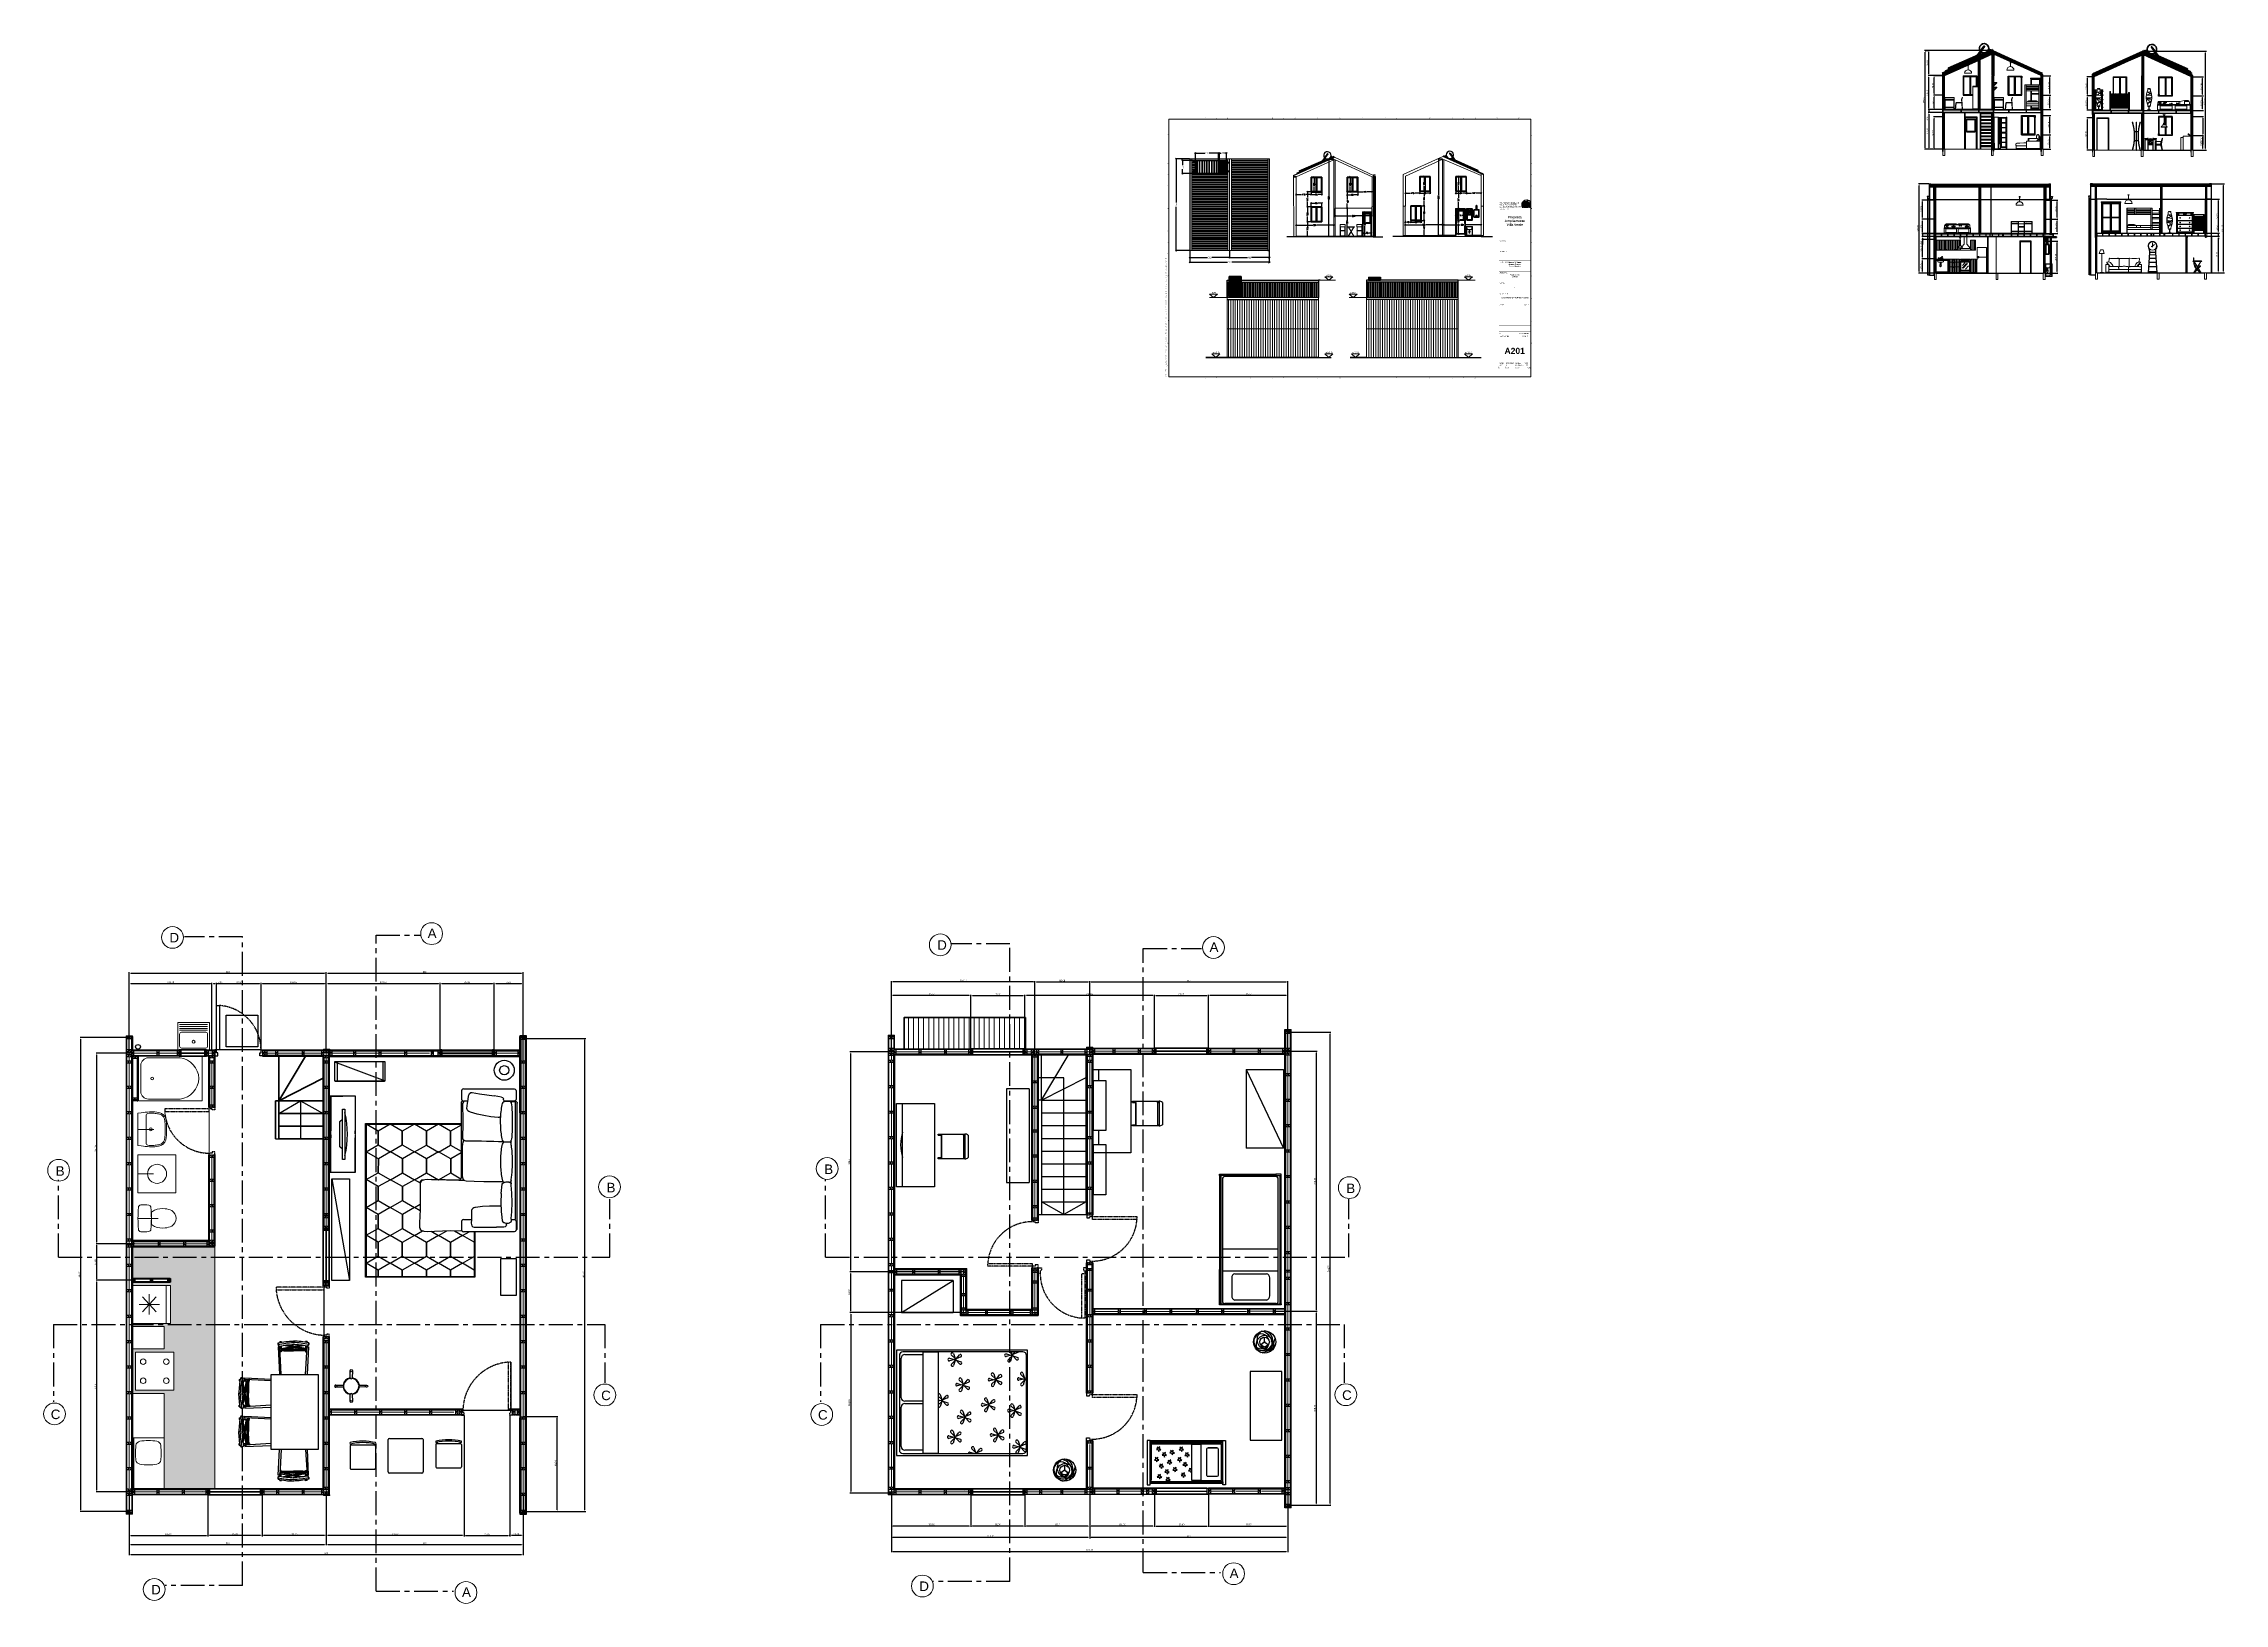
# Paper-space layout 'A000' of a CAD drawing. Header units: centimetres. Extents: x -1754 to 1679, y -1924 to 532.
# The model-space entities are those that its viewports show. They can reach past a viewport. Long polylines and large blocks are cut down to what shows.
import ezdxf
from ezdxf.enums import TextEntityAlignment as Align

# ---------------------------------------------------------------- set-up
doc = ezdxf.new("R2010")
doc.units = ezdxf.units.CM
doc.header["$MEASUREMENT"] = 0
doc.set_wipeout_variables(frame=1)
doc.linetypes.add('CENTER', pattern=[2, 1.25, -0.25, 0.25, -0.25])
doc.layers.get('DEFPOINTS').update_dxf_attribs({"color": 210})
doc.layers.add('_AUX', color=210, linetype='Continuous', lineweight=18, plot=False)
for name, color, linetype, lineweight in [('A-ANNO-DIMS', 3, 'Continuous', 18), ('A-ANNO-SYMB', 3, 'Continuous', 18), ('A-DETL-MBND', 3, 'Continuous', 18), ('A-DETL-MCUT', 4, 'Continuous', 25), ('A-DOOR-FULL', 4, 'Continuous', 25), ('A-ELEV-IDEN', 3, 'Continuous', 18), ('A-ELEV-MBE1', 7, 'Continuous', 35), ('A-ELEV-MBE2', 4, 'Continuous', 25), ('A-ELEV-PATT', 8, 'Continuous', 18), ('A-FLOR-PATT', 8, 'Continuous', 18), ('A-FURN', 8, 'Continuous', 18), ('A-SECT-MCUT', 7, 'Continuous', 35), ('A-WALL-PATT', 8, 'Continuous', 18), ('A-WALL-STUD', 3, 'Continuous', 18)]:
    doc.layers.add(name, color=color, linetype=linetype, lineweight=lineweight)
for name, color, linetype in [('ARREDI_attrezzature', 175, 'Continuous'), ('Arredo', 7, 'Continuous'), ('G-ANNO-LOGO', 3, 'Continuous'), ('G-ANNO-TEXT', 3, 'Continuous'), ('G-ANNO-TTLB', 3, 'Continuous'), ('simona arzu', 6, 'Continuous'), ('simona arzu 1', 1, 'Continuous')]:
    doc.layers.add(name, color=color, linetype=linetype)
doc.layers.add('G-ANNO-NPLT', color=210, linetype='Continuous', plot=False)
doc.styles.add('ARIAL', font='Arial.ttf')
doc.styles.add('ARIAL-BOLD', font='Arial Bold.ttf')
doc.styles.add('E-ARIAL', font='Arial.ttf')
doc.styles.add('E-ROMANS', font='romans.shx', dxfattribs={"width": 0.8})
doc.styles.get("Standard").update_dxf_attribs({"font": 'Arial.ttf'})
doc.linetypes.add('BATTING', pattern='A,0.0001,-0.1,[134,ltypeshp.shx,S=0.1,R=0,X=-0.1,Y=0],-0.2,[134,ltypeshp.shx,S=0.1,R=180,X=0.1,Y=0],-0.1', length=0.4001)
doc.dimstyles.new('ISO-25', dxfattribs={"dimtxt": 2.5, "dimasz": 2.5, "dimexe": 1.25, "dimexo": 0.625, "dimtad": 1, "dimtxsty": 'Standard', "dimcen": 2.5, "dimadec": 0, "dimazin": 0, "dimtfac": 1, "dimtmove": 0, "dimatfit": 3, "dimfxl": 1, "dimarcsym": 0})
doc.dimstyles.new('QUOTE', dxfattribs={"dimtxt": 3.6, "dimasz": 3.6, "dimexe": 1.8, "dimexo": 1.2, "dimgap": 1.8, "dimtad": 0, "dimdec": 0, "dimzin": 0, "dimdsep": 46, "dimtxsty": 'E-ROMANS', "dimblk": 'OBLIQUE', "dimblk1": 'OBLIQUE', "dimblk2": 'OBLIQUE', "dimcen": 1.8, "dimdle": 1.8, "dimclrd": 256, "dimclrt": 256, "dimadec": 0, "dimazin": 0, "dimtfac": 1, "dimtdec": 0, "dimtmove": 1, "dimatfit": 3, "dimldrblk": 'OPEN90', "dimfxl": 1, "dimtfill": 1, "dimtolj": 1, "dimtzin": 0, "dimarcsym": 0})
doc.dimstyles.new('TICK_36', dxfattribs={"dimtxt": 3.6, "dimasz": 3.6, "dimexe": 1.8, "dimexo": 1.2, "dimgap": 1.8, "dimtad": 0, "dimdec": 0, "dimzin": 0, "dimdsep": 46, "dimtxsty": 'ARIAL', "dimblk": 'OBLIQUE', "dimcen": 1.8, "dimdle": 1.8, "dimclrd": 256, "dimclrt": 256, "dimadec": 0, "dimazin": 0, "dimtfac": 1, "dimtdec": 0, "dimtmove": 1, "dimatfit": 3, "dimldrblk": 'OPEN90', "dimfxl": 1, "dimtfill": 1, "dimtolj": 1, "dimtzin": 0, "dimarcsym": 0})

# ---------------------------------------------------------------- blocks, each defined once
blk = doc.blocks.new('A1_GRID_LAYOUT')
at = {"layer": 'G-ANNO-NPLT', "const_width": 0.18}
for points in [[(841, 594), (0, 594)], [(0, 0), (0, 594)], [(841, 0), (841, 594)], [(841, 0), (0, 0)]]:
    blk.add_lwpolyline(points, dxfattribs=at)
at = {"layer": 'G-ANNO-TTLB', "const_width": 0.5, "flags": 128}
blk.add_lwpolyline([(25, 584), (25, 10), (831, 10), (831, 584)], close=True, dxfattribs=at)
at = {"layer": 'G-ANNO-TTLB', "const_width": 0.18, "flags": 128}
for points in [[(81, 586.5), (81, 584)], [(131, 586.5), (131, 584)], [(181, 586.5), (181, 584)], [(231, 586.5), (231, 584)], [(281, 586.5), (281, 584)], [(331, 586.5), (331, 584)], [(381, 586.5), (381, 584)], [(431, 586.5), (431, 584)], [(481, 586.5), (481, 584)], [(531, 586.5), (531, 584)], [(581, 586.5), (581, 584)], [(631, 586.5), (631, 584)], [(681, 586.5), (681, 584)], [(731, 586.5), (731, 584)], [(781, 586.5), (781, 584)], [(0, 578.5), (0, 576)], [(25, 510), (22.5, 510)], [(833.5, 510), (831, 510)], [(25, 460), (22.5, 460)], [(833.5, 460), (831, 460)], [(25, 410), (22.5, 410)], [(833.5, 410), (831, 410)], [(25, 360), (22.5, 360)], [(833.5, 360), (831, 360)], [(25, 310), (22.5, 310)], [(833.5, 310), (831, 310)], [(25, 260), (22.5, 260)], [(833.5, 260), (831, 260)], [(25, 210), (22.5, 210)], [(833.5, 210), (831, 210)], [(25, 160), (22.5, 160)], [(833.5, 160), (831, 160)], [(25, 110), (22.5, 110)], [(833.5, 110), (831, 110)], [(833.5, 110), (831, 110)], [(25, 60), (22.5, 60)], [(833.5, 60), (831, 60)], [(833.5, 60), (831, 60)], [(81, 10), (81, 7.5)], [(131, 10), (131, 7.5)], [(181, 10), (181, 7.5)], [(231, 10), (231, 7.5)], [(281, 10), (281, 7.5)], [(331, 10), (331, 7.5)], [(381, 10), (381, 7.5)], [(431, 10), (431, 7.5)], [(481, 10), (481, 7.5)], [(531, 10), (531, 7.5)], [(581, 10), (581, 7.5)], [(631, 10), (631, 7.5)], [(681, 10), (681, 7.5)], [(731, 10), (731, 7.5)], [(781, 10), (781, 7.5)]]:
    blk.add_lwpolyline(points, dxfattribs=at)
at = {"layer": 'G-ANNO-TTLB', "const_width": 0.18}
blk.add_lwpolyline([(716.5, 10), (776.5, 10)], dxfattribs=at)
at = {"layer": 'G-ANNO-TEXT', "style": 'ARIAL'}
for s, p in [('1', (51.3, 586.1)), ('2', (106, 586.1)), ('3', (156, 586.1)), ('4', (206, 586.1)), ('5', (256, 586.1)), ('6', (306, 586.1)), ('7', (356, 586.1)), ('8', (406, 586.1)), ('9', (456, 586.1)), ('10', (506, 586.1)), ('11', (556, 586.1)), ('12', (606, 586.1)), ('13', (656, 586.1)), ('14', (706, 586.1)), ('15', (756, 586.1)), ('16', (804.9, 586.1)), ('A', (23.1, 550)), ('A', (833, 547.7)), ('B', (23.1, 485)), ('B', (833, 485)), ('C', (23.1, 435)), ('C', (833, 435)), ('D', (23.1, 385)), ('D', (833, 385)), ('E', (23.1, 335)), ('E', (833, 335)), ('F', (23.1, 285)), ('F', (833, 285)), ('G', (23.1, 235)), ('G', (833, 235)), ('H', (23.1, 185)), ('H', (833, 185)), ('J', (23.1, 135)), ('J', (833, 135)), ('K', (23.1, 85)), ('K', (833, 85)), ('L', (23.1, 35)), ('1', (49.5, 7.5)), ('2', (106, 7.5)), ('3', (156, 7.5)), ('4', (206, 7.5)), ('5', (256, 7.5)), ('6', (306, 7.5)), ('7', (356, 7.5)), ('8', (406, 7.5)), ('9', (456, 7.5)), ('10', (506, 7.5)), ('11', (556, 7.5)), ('12', (606, 7.5)), ('13', (656, 7.5)), ('14', (706, 7.5)), ('15', (756, 7.5)), ('L', (833, 35))]:
    blk.add_text(s, height=1.8, dxfattribs=at).set_placement(p, align=Align.MIDDLE_CENTER)
at = {"layer": 'G-ANNO-TEXT', "insert": (17.7, 9.9), "char_height": 1.8, "attachment_point": 1, "rotation": 90, "style": 'ARIAL'}
blk.add_mtext_dynamic_manual_height_columns('DIRECTORY: /USERS/ARIANNAPERRONE/DESKTOP/STRUMENTI E METODI/CONSEGNA 1 - VILLA VERDE/VV-D-_2/LAYOUT PROSPETTI CORRETTO.DWG | PLOTTED ON: 24-03-2014 11:10:36 | BY USER: ARIANNA PERRONE', width=412.209, gutter_width=9, heights=[0], dxfattribs=at)
blk = doc.blocks.new('logoPolimi')
for p, q in [((-2.4, 0.2), (-2.2, 0.2)), ((-2.4, 0.1), (-2.2, 0.1)), ((-2.4, 0), (-2.2, 0)), ((-2.3, 0.7), (-2.1, 0.6)), ((-2.3, 0.6), (-2.1, 0.5)), ((-2.3, 0.4), (-2.1, 0.4)), ((-2.3, 0.3), (-2.1, 0.3)), ((-2.2, 1), (-2, 0.9)), ((-2.2, 0.9), (-2, 0.8)), ((-2.2, 0.8), (-2, 0.7)), ((-2.1, 1.2), (-1.9, 1.1)), ((-2.1, 1.1), (-1.9, 1)), ((-2, 1.3), (-1.8, 1.2)), ((-1.9, 1.4), (-1.7, 1.3)), ((-1.9, 1.4), (-1.8, 1.2)), ((-1.8, 1.5), (-1.6, 1.4)), ((-1.8, 0), (-1.8, 0.4)), ((-1.7, 1.7), (-1.5, 1.5)), ((-1.7, 1.6), (-1.6, 1.5)), ((-1.7, 0.6), (-1.7, 0.6)), ((-1.7, 0.6), (-1.7, 0.6)), ((-1.7, 0.6), (-1.7, 0.6)), ((-1.6, 1.8), (-1.4, 1.6)), ((-1.6, 1.1), (-1.6, 1.1)), ((-1.5, 1.8), (-1.4, 1.7)), ((-1.5, 0.5), (-1.5, 0.6)), ((-1.5, 0.6), (-1.5, 0.5)), ((-1.4, 1.9), (-1.3, 1.7)), ((-1.3, 2), (-1.2, 1.8)), ((-1.3, 0.8), (-1.2, 0.8)), ((-1.2, 0.8), (-1.3, 0.8)), ((-1.2, 0.8), (-1.3, 0.8)), ((-1.2, 2), (-1.1, 1.9)), ((-1.2, 1), (-1.2, 1)), ((-1.2, 1), (-1.2, 1)), ((-1.2, 0.8), (-1.2, 0.8)), ((-1.2, 0.8), (-1.2, 0.7)), ((-1.2, 0.8), (-1.2, 0.8)), ((-1.2, 0.7), (-1.2, 0.8)), ((-1.2, 0.6), (-1.2, 0.6)), ((-1.2, 0.6), (-1.2, 0.6)), ((-1.1, 2.1), (-1, 1.9)), ((-1.1, 0), (-1, 0.1)), ((-1, 0.1), (-1.1, 0)), ((-1, 0.1), (-1.1, 0)), ((-1, 2.1), (-0.9, 1.9)), ((-1, 1.4), (-1, 1.4)), ((-1, 1.4), (-1, 1.4)), ((-0.9, 0.8), (-1, 0.8)), ((-1, 0.8), (-1, 0.8)), ((-1, 0.8), (-0.9, 0.8)), ((-1, 0.1), (-1, 0.1)), ((-1, 0.1), (-1, 0.1)), ((-0.9, 2.2), (-0.8, 2)), ((-0.9, 1.4), (-0.8, 1.4)), ((-0.9, 0.8), (-0.8, 0.9)), ((-0.8, 0.9), (-0.9, 0.8)), ((-0.9, 0.8), (-0.8, 0.9)), ((-0.9, 0.8), (-0.9, 0.8)), ((-0.8, 2.2), (-0.8, 2)), ((-0.8, 1.4), (-0.8, 1.4)), ((-0.8, 1.3), (-0.8, 1.3)), ((-0.8, 1.3), (-0.8, 1.3)), ((-0.6, 1.1), (-0.8, 1.1)), ((-0.8, 1.1), (-0.8, 1.1)), ((-0.8, 1.1), (-0.8, 1.1)), ((-0.8, 1.1), (-0.6, 1.1)), ((-0.8, 1.1), (-0.6, 1.1)), ((-0.8, 0.1), (-0.8, 0.1)), ((-0.7, 2.3), (-0.7, 2.1)), ((-0.6, 1), (-0.7, 1)), ((-0.7, 0.9), (-0.7, 0.9)), ((-0.7, 0.9), (-0.6, 0.9)), ((-0.7, 0.9), (-0.7, 0.9)), ((-0.7, 0.9), (-0.7, 0.9)), ((-0.7, 0.2), (-0.7, 0.2)), ((-0.6, 2.3), (-0.6, 2.1)), ((-0.5, 1.1), (-0.6, 1.1)), ((-0.6, 1.1), (-0.6, 1.1)), ((-0.6, 1.1), (-0.6, 1.1)), ((-0.6, 1.1), (-0.6, 1.1)), ((-0.6, 1.1), (-0.6, 1.1)), ((-0.6, 1.1), (-0.5, 1.1)), ((-0.6, 1), (-0.6, 1)), ((-0.6, 1), (-0.6, 1)), ((-0.6, 0.9), (-0.6, 0.8)), ((-0.6, 0.9), (-0.6, 0.9)), ((-0.6, 0.9), (-0.6, 0.8)), ((-0.6, 0.8), (-0.6, 0.9)), ((-0.6, 0.9), (-0.6, 0.8)), ((-0.6, 0.8), (-0.5, 0.8)), ((-0.6, 0.8), (-0.5, 0.8)), ((-0.6, 0.8), (-0.6, 0.8)), ((-0.6, 0.7), (-0.6, 0.7)), ((-0.6, 0.3), (-0.5, 0.5)), ((-0.6, 0.1), (-0.6, 0.3)), ((-0.5, 0.1), (-0.6, 0.1)), ((-0.5, 2.3), (-0.5, 2.1)), ((-0.5, 0.8), (-0.5, 0.8)), ((-0.4, 0.8), (-0.5, 0.8)), ((-0.5, 0.8), (-0.5, 0.8)), ((-0.5, 0.8), (-0.5, 0.8)), ((-0.4, 0.8), (-0.5, 0.8)), ((-0.5, 0.8), (-0.5, 0.8)), ((-0.5, 0.8), (-0.5, 0.8)), ((-0.5, 0.5), (-0.4, 0.5)), ((-0.3, 0.3), (-0.5, 0.1)), ((-0.5, 0.1), (-0.5, 0.1)), ((-0.5, 0.1), (-0.5, 0.1)), ((-0.4, 2.3), (-0.4, 2.1)), ((-0.4, 1.4), (-0.4, 1.4)), ((-0.4, 1.4), (-0.4, 1.4)), ((-0.4, 1.3), (-0.4, 1.4)), ((-0.4, 1.3), (-0.4, 1.2)), ((-0.4, 1.2), (-0.4, 1.2)), ((-0.4, 1.1), (-0.4, 1.1)), ((-0.4, 1.1), (-0.4, 1.1)), ((-0.4, 0.5), (-0.3, 0.5)), ((-0.3, 2.4), (-0.3, 2.1)), ((-0.3, 1.3), (-0.3, 1.3)), ((-0.3, 1.3), (-0.3, 1.3)), ((-0.3, 0.5), (-0.1, 0.5)), ((-0.2, 0.3), (-0.3, 0.3)), ((-0.1, 0.3), (-0.3, 0.3)), ((-0.2, 2.4), (-0.2, 2.2)), ((-0.2, 1.2), (-0.2, 1.2)), ((-0.2, 1.2), (-0.2, 1.2)), ((-0.2, 0.5), (-0.1, 0.6)), ((-0.1, 0.3), (-0.2, 0.3)), ((-0.1, 2.4), (-0.1, 2.2)), ((-0.1, 1.4), (-0.1, 1.4)), ((-0.1, 1.2), (-0.1, 1.2)), ((-0.1, 1.2), (0, 1.2)), ((0, 1.2), (-0.1, 1.2)), ((-0.1, 1.2), (-0.1, 1.2)), ((-0.1, 1.2), (0, 1.2)), ((-0.1, 0.9), (-0.1, 0.9)), ((0, 0.3), (-0.1, 0.3)), ((0, 2.4), (0, 2.2)), ((0, 1.2), (0, 1.2)), ((0, 1.2), (0, 1.2)), ((0, 1.1), (0, 1.1)), ((0, 0.7), (0, 0.7)), ((0, 0.5), (0, 0.3)), ((0.1, 2.4), (0.1, 2.2)), ((0.1, 1.3), (0.2, 1.2)), ((0.1, 1.2), (0.1, 1.2)), ((0.1, 0.8), (0.1, 0.8)), ((0.1, 0.7), (0.3, 0.6)), ((0.1, 0.6), (0.1, 0.6)), ((0.3, 2.4), (0.2, 2.1)), ((0.3, 0.6), (0.2, 0.6)), ((0.4, 2.3), (0.3, 2.1)), ((0.3, 1.6), (0.3, 1.6)), ((0.3, 1.6), (0.3, 1.6)), ((0.3, 1.6), (0.3, 1.6)), ((0.3, 1.3), (0.3, 1.3)), ((0.3, 1.3), (0.3, 1.3)), ((0.3, 1.3), (0.3, 1.3)), ((0.3, 1.3), (0.3, 1.3)), ((0.3, 0.6), (0.3, 0.6)), ((0.3, 0.5), (0.3, 0.5)), ((0.3, 0), (0.6, 0.1)), ((0.3, 0), (0.3, 0)), ((0.3, 0), (0.3, 0)), ((0.3, 0), (0.3, 0)), ((0.3, 0), (0.3, 0)), ((0.5, 2.3), (0.4, 2.1)), ((0.4, 1.4), (0.4, 1.3)), ((0.4, 0.7), (0.4, 0.6)), ((0.4, 0.3), (0.4, 0.3)), ((0.4, 0.3), (0.4, 0.3)), ((0.3, 0), (0.6, 0.1)), ((0.6, 2.3), (0.5, 2.1)), ((0.5, 1.2), (0.6, 1.4)), ((0.6, 1.4), (0.5, 1.2)), ((0.5, 1.2), (0.6, 1.4)), ((0.5, 1.3), (0.5, 1.3)), ((0.5, 1.1), (0.5, 1.2)), ((0.5, 1.2), (0.5, 1.2)), ((0.5, 1.2), (0.5, 1.2)), ((0.5, 1.2), (0.5, 1.2)), ((0.5, 1.2), (0.5, 1.2)), ((0.5, 1.2), (0.5, 1.1)), ((0.5, 1.1), (0.5, 1.2)), ((0.5, 1.2), (0.5, 1.2)), ((0.5, 1), (0.5, 1)), ((0.5, 1), (0.5, 1.1)), ((0.5, 1.1), (0.5, 1)), ((0.5, 1), (0.5, 1.1)), ((0.5, 1), (0.5, 1.1)), ((0.5, 1.1), (0.5, 1.1)), ((0.5, 0.3), (0.6, 0.3)), ((0.5, -0.1), (0.6, 0.1)), ((0.6, 0.1), (0.5, -0.1)), ((0.5, -0.1), (0.6, 0.1)), ((0.7, 2.3), (0.6, 2.1)), ((0.6, 1.4), (0.6, 1.4)), ((0.6, 1.1), (0.6, 1.1)), ((0.6, 1.1), (0.6, 1.1)), ((0.6, 1.1), (0.6, 1.1)), ((0.6, 1.1), (0.6, 1.1)), ((0.6, 1.1), (0.6, 1.1)), ((0.6, 1.1), (0.6, 1.1)), ((0.6, 1.1), (0.6, 1.1)), ((0.6, 0.8), (0.6, 0.8)), ((0.6, 0.8), (0.6, 0.8)), ((0.6, 0.8), (0.6, 0.8)), ((0.6, 0.8), (0.6, 0.8)), ((0.6, 0.3), (0.6, 0.3)), ((0.6, 0.2), (0.6, 0.2)), ((0.6, 0.2), (0.6, 0.2)), ((0.6, 0.1), (0.6, 0.1)), ((0.6, 0.1), (0.6, 0.1)), ((0.6, 0.1), (0.6, 0.1)), ((0.8, 2.2), (0.7, 2)), ((0.7, 0.9), (0.7, 0.9)), ((0.7, 0.9), (0.7, 0.9)), ((0.7, 0.8), (0.7, 0.8)), ((0.9, 2.2), (0.8, 2)), ((0.8, 0.3), (0.8, 0.4)), ((0.8, 0.4), (0.8, 0.4)), ((0.8, 0.4), (0.8, 0.4)), ((0.8, 0.3), (0.8, 0.3)), ((1, 2.1), (0.9, 2)), ((0.9, 1), (0.9, 1)), ((0.9, 1), (0.9, 1)), ((0.9, 1), (0.9, 1)), ((0.9, 1), (0.9, 1)), ((0.8, 0.3), (1, 0.3)), ((1.1, 2.1), (1, 1.9)), ((1, 1), (1, 1)), ((1, 0.7), (1, 0.7)), ((1.2, 2), (1.1, 1.9)), ((1.3, 2), (1.2, 1.8)), ((1.2, 1), (1.2, 0.9)), ((1.2, 0.9), (1.2, 0.9)), ((1.5, 1.9), (1.3, 1.7)), ((1.4, 1.9), (1.3, 1.8)), ((1.3, 0.9), (1.3, 1)), ((1.3, 0.4), (1.3, 0.4)), ((1.3, 0.4), (1.3, 0)), ((1.6, 1.8), (1.4, 1.6)), ((1.4, 0.7), (1.5, 0.8)), ((1.4, 0.4), (1.4, 0.4)), ((1.6, 1.7), (1.5, 1.6)), ((1.5, 0.9), (1.6, 0.9)), ((1.8, 1.6), (1.6, 1.4)), ((1.7, 1.6), (1.6, 1.5)), ((1.7, 0.6), (1.6, 0.5)), ((1.9, 1.5), (1.7, 1.3)), ((1.9, 1.4), (1.8, 1.3)), ((2, 1.3), (1.8, 1.2)), ((2, 1.2), (1.9, 1.1)), ((2.1, 1.1), (1.9, 1)), ((2.2, 1), (2, 0.9)), ((2.2, 0.9), (2, 0.8)), ((2.2, 0.8), (2, 0.7)), ((2.3, 0.7), (2.1, 0.6)), ((2.3, 0.6), (2.1, 0.5)), ((2.3, 0.5), (2.1, 0.4)), ((2.3, 0.4), (2.1, 0.3)), ((2.4, 0.3), (2.1, 0.2)), ((2.4, 0.1), (2.2, 0.1)), ((2.4, 0), (2.2, 0)), ((-2.4, -0.1), (-2.2, -0.1)), ((-2.4, -0.2), (-2.2, -0.2)), ((-2.3, -0.3), (-2.1, -0.3)), ((-2.3, -0.4), (-2.1, -0.4)), ((-2.3, -0.5), (-2.1, -0.5)), ((-2.3, -0.6), (-2.1, -0.6)), ((-2.2, -0.8), (-2, -0.7)), ((-2.2, -0.9), (-2, -0.8)), ((-2.2, -1), (-2, -0.9)), ((-2.1, -1.1), (-1.9, -1)), ((-2.1, -1.2), (-1.9, -1.1)), ((-2, -0.2), (-2, -0.2)), ((-2, -1.3), (-1.8, -1.1)), ((-2, -1.3), (-1.8, -1.2)), ((-1.9, -1.4), (-1.7, -1.3)), ((-1.8, -1.5), (-1.7, -1.4)), ((-1.7, -1.6), (-1.6, -1.5)), ((-1.7, -1.7), (-1.5, -1.5)), ((-1.6, -0.1), (-1.6, -0.2)), ((-1.6, -0.2), (-1.6, -0.3)), ((-1.6, -0.3), (-1.6, -0.3)), ((-1.6, -0.3), (-1.6, -0.3)), ((-1.6, -0.5), (-1.6, -0.5)), ((-1.6, -0.5), (-1.6, -0.5)), ((-1.6, -1.8), (-1.5, -1.6)), ((-1.5, -0.6), (-1.5, -0.6)), ((-1.5, -0.6), (-1.5, -0.6)), ((-1.5, -0.9), (-1.5, -0.9)), ((-1.5, -1.8), (-1.4, -1.7)), ((-1.4, -0.4), (-1.4, -0.4)), ((-1.4, -0.5), (-1.4, -0.5)), ((-1.4, -1.9), (-1.3, -1.7)), ((-1.3, -0.2), (-1.3, -0.2)), ((-1.3, -0.2), (-1.3, -0.2)), ((-1.3, -2), (-1.2, -1.8)), ((-1.2, -0.2), (-1.2, -0.2)), ((-1.2, -0.2), (-1.2, -0.2)), ((-1.2, -0.2), (-1.2, -0.2)), ((-1.2, -0.2), (-1.2, -0.2)), ((-1.2, -2), (-1.1, -1.8)), ((-1.1, -2.1), (-1, -1.9)), ((-1, -0.4), (-1, -0.4)), ((-1, -0.4), (-1, -0.4)), ((-1, -0.7), (-1, -0.7)), ((-1, -0.7), (-1, -0.7)), ((-1, -0.7), (-1, -0.7)), ((-1, -2.1), (-1, -1.9)), ((-0.9, -2.2), (-0.9, -2)), ((-0.8, -0.5), (-0.8, -0.5)), ((-0.8, -0.5), (-0.8, -0.6)), ((-0.8, -0.6), (-0.8, -0.5)), ((-0.8, -0.5), (-0.8, -0.5)), ((-0.8, -0.6), (-0.8, -0.5)), ((-0.7, -0.9), (-0.8, -0.9)), ((-0.7, -1), (-0.8, -0.9)), ((-0.8, -0.9), (-0.8, -0.9)), ((-0.8, -0.9), (-0.8, -1)), ((-0.8, -1), (-0.8, -0.9)), ((-0.8, -0.9), (-0.8, -1)), ((-0.8, -1), (-0.8, -0.9)), ((-0.8, -0.9), (-0.8, -0.9)), ((-0.8, -0.9), (-0.7, -1)), ((-0.8, -0.9), (-0.7, -0.9)), ((-0.8, -0.9), (-0.8, -0.9)), ((-0.8, -0.9), (-0.8, -1.1)), ((-0.8, -1), (-0.8, -0.9)), ((-0.8, -0.9), (-0.8, -0.9)), ((-0.8, -0.9), (-0.8, -0.9)), ((-0.8, -0.9), (-0.7, -1)), ((-0.8, -0.9), (-0.7, -0.9)), ((-0.8, -1), (-0.8, -1)), ((-0.8, -1), (-0.8, -1)), ((-0.8, -1), (-0.8, -1)), ((-0.8, -1.2), (-0.8, -1.2)), ((-0.8, -1.2), (-0.8, -1.2)), ((-0.8, -1.2), (-0.8, -1.2)), ((-0.8, -1.2), (-0.8, -1.2)), ((-0.8, -1.2), (-0.8, -1.2)), ((-0.8, -2.2), (-0.8, -2)), ((-0.7, -0.5), (-0.7, -0.5)), ((-0.7, -0.5), (-0.7, -0.5)), ((-0.7, -0.5), (-0.7, -0.5)), ((-0.6, -0.9), (-0.7, -0.9)), ((-0.7, -0.9), (-0.6, -0.9)), ((-0.7, -0.9), (-0.6, -0.9)), ((-0.7, -1), (-0.7, -1)), ((-0.7, -1), (-0.7, -1)), ((-0.7, -1), (-0.7, -1)), ((-0.7, -2.3), (-0.7, -2.1)), ((-0.6, -2.3), (-0.6, -2.1)), ((-0.5, -0.4), (-0.5, -0.4)), ((-0.5, -0.4), (-0.5, -0.4)), ((-0.5, -0.4), (-0.5, -0.4)), ((-0.4, -0.8), (-0.5, -0.7)), ((-0.5, -1), (-0.5, -1)), ((-0.5, -2.3), (-0.5, -2.1)), ((-0.4, 0), (-0.4, -0.1)), ((-0.4, -0.1), (-0.4, -0.1)), ((-0.3, -0.1), (-0.4, -0.1)), ((-0.4, -0.1), (-0.4, -0.1)), ((-0.4, -0.1), (-0.4, -0.1)), ((-0.3, -0.1), (-0.4, -0.1)), ((-0.4, -0.5), (-0.4, -0.5)), ((-0.4, -2.3), (-0.4, -2.1)), ((-0.3, -0.1), (-0.3, -0.2)), ((-0.3, -0.2), (-0.3, -0.1)), ((-0.3, -0.2), (-0.3, -0.2)), ((-0.3, -0.2), (-0.3, -0.2)), ((-0.3, -0.9), (-0.3, -0.9)), ((-0.3, -1.3), (0.1, -1.2)), ((0.1, -1.2), (-0.3, -1.3)), ((0.1, -1.4), (-0.3, -1.3)), ((-0.3, -1.3), (0.1, -1.4)), ((-0.3, -1.4), (-0.3, -1.3)), ((-0.3, -1.3), (-0.3, -1.3)), ((-0.3, -1.3), (-0.3, -1.4)), ((-0.3, -1.3), (0.1, -1.4)), ((-0.3, -1.3), (-0.3, -1.3)), ((0.1, -1.5), (-0.3, -1.4)), ((-0.3, -1.4), (0.1, -1.5)), ((-0.3, -2.4), (-0.3, -2.1)), ((-0.1, -0.1), (-0.2, -0.1)), ((-0.2, -2.4), (-0.2, -2.2)), ((-0.1, 0), (-0.1, -0.1)), ((-0.1, -2.4), (-0.1, -2.2)), ((0, -0.4), (0, -0.4)), ((0, -0.4), (0, -0.4)), ((0, -0.4), (0, -0.4)), ((0, -2.4), (0, -2.2)), ((0.1, -0.2), (0.1, -0.2)), ((0.1, -0.2), (0.1, -0.2)), ((0.1, -0.2), (0.1, -0.2)), ((0.1, -0.2), (0.1, -0.2)), ((0.1, -0.2), (0.1, -0.2)), ((0.1, -0.2), (0.1, -0.2)), ((0.1, -0.2), (0.1, -0.2)), ((0.1, -0.2), (0.1, -0.2)), ((0.1, -0.2), (0.1, -0.2)), ((0.1, -0.2), (0.1, -0.2)), ((0.1, -0.2), (0.1, -0.2)), ((0.1, -0.2), (0.1, -0.2)), ((0.1, -0.2), (0.1, -0.2)), ((0.1, -0.4), (0.1, -0.4)), ((0.1, -0.4), (0.1, -0.4)), ((0.1, -0.6), (0.1, -0.5)), ((0.1, -0.5), (0.2, -0.5)), ((0.2, -0.5), (0.1, -0.5)), ((0.1, -0.5), (0.1, -0.6)), ((0.1, -0.6), (0.1, -0.5)), ((0.1, -0.5), (0.2, -0.5)), ((0.1, -0.8), (0.1, -0.8)), ((0.1, -0.8), (0.1, -0.8)), ((0.1, -1), (0.1, -0.9)), ((0.1, -1), (0.1, -0.9)), ((0.1, -1.2), (0.1, -1)), ((0.1, -1), (0.1, -1)), ((0.2, -1), (0.1, -1.2)), ((0.1, -1), (0.1, -1)), ((0.1, -1), (0.1, -1.2)), ((0.1, -1.2), (0.2, -1)), ((0.1, -1), (0.1, -1)), ((0.4, -1.1), (0.1, -1.2)), ((0.1, -1.4), (0.7, -1.2)), ((0.1, -1.2), (0.1, -1.2)), ((0.1, -1.2), (0.1, -1.2)), ((0.1, -1.2), (0.3, -1.2)), ((0.7, -1.2), (0.1, -1.4)), ((0.1, -1.4), (0.7, -1.2)), ((0.1, -1.2), (0.1, -1.2)), ((0.1, -1.2), (0.1, -1.2)), ((0.1, -1.2), (0.1, -1.3)), ((0.1, -1.3), (0.1, -1.2)), ((0.7, -1.3), (0.1, -1.5)), ((0.1, -1.5), (0.7, -1.3)), ((0.1, -1.5), (0.1, -1.4)), ((0.1, -1.4), (0.1, -1.4)), ((0.1, -1.4), (0.1, -1.4)), ((0.1, -1.4), (0.1, -1.4)), ((0.1, -1.4), (0.1, -1.5)), ((0.1, -1.4), (0.1, -1.5)), ((0.1, -1.5), (0.1, -1.5)), ((0.1, -1.5), (0.1, -1.5)), ((0.1, -2.4), (0.1, -2.2)), ((0.2, -0.2), (0.2, -0.2)), ((0.2, -0.2), (0.2, -0.2)), ((0.2, -0.5), (0.2, -0.5)), ((0.2, -0.5), (0.2, -0.5)), ((0.2, -0.8), (0.2, -0.9)), ((0.2, -0.9), (0.2, -0.8)), ((0.2, -0.9), (0.2, -0.8)), ((0.3, -1.2), (0.2, -1)), ((0.2, -1), (0.3, -1.3)), ((0.2, -2.4), (0.2, -2.1)), ((0.2, -0.9), (0.3, -1.2)), ((0.3, -0.9), (0.2, -0.9)), ((0.3, -1.3), (0.2, -0.9)), ((0.3, -1.2), (0.4, -1.1)), ((0.3, -1.2), (0.3, -1.2)), ((0.3, -1.2), (0.3, -1.2)), ((0.4, -2.3), (0.3, -2.1)), ((0.4, -1.1), (0.7, -1.2)), ((0.7, -1.2), (0.4, -1.1)), ((0.5, -2.3), (0.4, -2.1)), ((0.5, -0.3), (0.5, -0.3)), ((0.5, -0.3), (0.5, -0.3)), ((0.5, -0.3), (0.5, -0.3)), ((0.5, -0.3), (0.5, -0.3)), ((0.6, -2.3), (0.5, -2.1)), ((0.7, -2.3), (0.6, -2.1)), ((0.7, -0.2), (0.7, -0.2)), ((0.7, -0.2), (0.7, -0.2)), ((0.7, -0.2), (0.7, -0.2)), ((0.7, -0.8), (0.7, -0.9)), ((0.7, -1.2), (0.7, -1.3)), ((0.7, -1.3), (0.7, -1.2)), ((0.8, -2.2), (0.7, -2)), ((0.9, -0.3), (0.8, -0.3)), ((0.9, -2.2), (0.8, -2)), ((0.9, -0.2), (0.9, -0.2)), ((0.9, -0.2), (0.9, -0.3)), ((1, -2.2), (0.9, -2)), ((1, -0.6), (1, -0.6)), ((1, -1), (1, -1)), ((1.1, -2.1), (1, -1.9)), ((1.2, -2.1), (1.1, -1.9)), ((1.3, -2), (1.2, -1.8)), ((1.4, -1.9), (1.2, -1.8)), ((1.3, -0.3), (1.3, -0.3)), ((1.3, -0.3), (1.3, -0.3)), ((1.3, -0.3), (1.3, -0.3)), ((1.3, -0.3), (1.3, -0.3)), ((1.3, -0.3), (1.3, -0.3)), ((1.5, -1.9), (1.3, -1.7)), ((1.5, -1.8), (1.4, -1.6)), ((1.6, -1.7), (1.5, -1.6)), ((1.8, -1.6), (1.6, -1.4)), ((1.7, -1.6), (1.6, -1.5)), ((1.9, -1.5), (1.7, -1.4)), ((1.9, -1.4), (1.7, -1.3)), ((2, -1.3), (1.8, -1.2)), ((2.1, -1.1), (1.9, -1)), ((2, -1.2), (1.9, -1.1)), ((2.2, -0.8), (2, -0.7)), ((2.2, -0.9), (2, -0.8)), ((2.1, -1), (2, -0.9)), ((2.4, -0.3), (2.1, -0.3)), ((2.3, -0.4), (2.1, -0.3)), ((2.3, -0.5), (2.1, -0.4)), ((2.3, -0.6), (2.1, -0.5)), ((2.3, -0.7), (2.1, -0.6)), ((2.4, -0.1), (2.2, -0.1)), ((2.4, -0.2), (2.2, -0.1))]:
    blk.add_line(p, q)
for points in [[(-1.9, 0.1), (-1.9, 0), (-2, -0.1), (-2, -0.1)], [(-1.8, 0.6), (-1.8, 0.6), (-1.8, 0.6), (-1.9, 0.4)], [(-1.9, 0.4), (-1.9, 0.4), (-1.9, 0.2), (-1.9, 0.1)], [(-1.9, 0), (-1.8, 0), (-1.8, 0), (-1.8, 0)], [(-1.8, 1), (-1.7, 1.1), (-1.6, 1.1), (-1.6, 1.1)], [(-1.8, 1), (-1.7, 1.1), (-1.6, 1.1), (-1.6, 1.1)], [(-1.8, 0.9), (-1.8, 0.9), (-1.8, 1), (-1.8, 1)], [(-1.8, 0.9), (-1.8, 0.9), (-1.8, 1), (-1.8, 1)], [(-1.8, 0.8), (-1.8, 0.8), (-1.8, 0.9), (-1.8, 0.9)], [(-1.8, 0.8), (-1.8, 0.8), (-1.8, 0.9), (-1.8, 0.9)], [(-1.8, 0.7), (-1.8, 0.8), (-1.8, 0.8), (-1.8, 0.8)], [(-1.8, 0.7), (-1.8, 0.8), (-1.8, 0.8), (-1.8, 0.8)], [(-1.8, 0.6), (-1.8, 0.7), (-1.8, 0.7), (-1.8, 0.7)], [(-1.8, 0.7), (-1.8, 0.7), (-1.7, 0.7), (-1.7, 0.7)], [(-1.7, 0.7), (-1.7, 0.7), (-1.8, 0.7), (-1.8, 0.7)], [(-1.7, 0.7), (-1.7, 0.7), (-1.8, 0.7), (-1.8, 0.7)], [(-1.8, 0.7), (-1.8, 0.7), (-1.8, 0.7), (-1.8, 0.7)], [(-1.8, 0.7), (-1.8, 0.7), (-1.8, 0.7), (-1.8, 0.6)], [(-1.7, 0.6), (-1.7, 0.6), (-1.8, 0.6), (-1.8, 0.6)], [(-1.8, 0.3), (-1.8, 0.5), (-1.7, 0.6), (-1.7, 0.6)], [(-1.7, 0.6), (-1.7, 0.6), (-1.8, 0.6), (-1.8, 0.6)], [(-1.8, 0.4), (-1.8, 0.5), (-1.7, 0.6), (-1.7, 0.6)], [(-1.7, 0.6), (-1.7, 0.6), (-1.8, 0.5), (-1.8, 0.3)], [(-1.8, -0.2), (-1.7, -0.1), (-1.8, 0.1), (-1.8, 0.3)], [(-1.8, 0.3), (-1.8, 0.2), (-1.7, -0.1), (-1.8, -0.2)], [(-1.7, 0.7), (-1.6, 0.7), (-1.5, 0.7), (-1.5, 0.7)], [(-1.5, 0.7), (-1.5, 0.7), (-1.6, 0.7), (-1.7, 0.7)], [(-1.5, 0.7), (-1.5, 0.7), (-1.6, 0.7), (-1.7, 0.7)], [(-1.5, 0.6), (-1.6, 0.6), (-1.6, 0.6), (-1.7, 0.6)], [(-1.7, 0.6), (-1.7, 0.6), (-1.7, 0.6), (-1.7, 0.6)], [(-1.7, 0.6), (-1.6, 0.6), (-1.6, 0.6), (-1.5, 0.6)], [(-1.5, 0.6), (-1.6, 0.6), (-1.6, 0.6), (-1.7, 0.6)], [(-1.7, 0.6), (-1.7, 0.6), (-1.7, 0.6), (-1.7, 0.6)], [(-1.6, 1.1), (-1.6, 1.1), (-1.6, 1.1), (-1.6, 1.2)], [(-1.6, 1.2), (-1.6, 1.2), (-1.5, 1.2), (-1.5, 1.2)], [(-1.6, 1.1), (-1.6, 1.1), (-1.6, 1.1), (-1.6, 1.2)], [(-1.6, 1.2), (-1.6, 1.2), (-1.5, 1.2), (-1.5, 1.2)], [(-1.6, 1.1), (-1.6, 1.1), (-1.6, 1), (-1.6, 1)], [(-1.6, 1), (-1.6, 1), (-1.6, 1.1), (-1.6, 1.1)], [(-1.6, 1), (-1.6, 1), (-1.6, 1.1), (-1.6, 1.1)], [(-1.6, 1), (-1.6, 1), (-1.6, 0.9), (-1.5, 0.9)], [(-1.5, 0.9), (-1.6, 0.9), (-1.6, 1), (-1.6, 1)], [(-1.5, 0.9), (-1.6, 0.9), (-1.6, 1), (-1.6, 1)], [(-1.6, 0.4), (-1.6, 0.5), (-1.5, 0.5), (-1.5, 0.5)], [(-1.5, 0.5), (-1.5, 0.5), (-1.6, 0.5), (-1.6, 0.4)], [(-1.5, 0.5), (-1.5, 0.5), (-1.6, 0.5), (-1.6, 0.4)], [(-1.6, 0), (-1.6, 0.1), (-1.6, 0.2), (-1.6, 0.4)], [(-1.6, 0.4), (-1.6, 0.2), (-1.6, 0.1), (-1.6, 0)], [(-1.6, 0.4), (-1.6, 0.2), (-1.6, 0.1), (-1.6, 0)], [(-1.6, -0.1), (-1.6, -0.1), (-1.6, 0), (-1.6, 0)], [(-1.6, 0), (-1.6, 0), (-1.6, -0.1), (-1.6, -0.1)], [(-1.6, 0), (-1.6, 0), (-1.6, 0), (-1.6, -0.1)], [(-1.5, 1.2), (-1.5, 1.3), (-1.4, 1.3), (-1.4, 1.4)], [(-1.5, 1.2), (-1.5, 1.3), (-1.4, 1.3), (-1.4, 1.4)], [(-1.5, 0.9), (-1.5, 0.9), (-1.5, 0.8), (-1.4, 0.8)], [(-1.4, 0.8), (-1.5, 0.8), (-1.5, 0.9), (-1.5, 0.9)], [(-1.4, 0.8), (-1.5, 0.8), (-1.5, 0.9), (-1.5, 0.9)], [(-1.5, 0.7), (-1.5, 0.7), (-1.4, 0.6), (-1.3, 0.7)], [(-1.3, 0.7), (-1.4, 0.6), (-1.5, 0.7), (-1.5, 0.7)], [(-1.3, 0.7), (-1.4, 0.6), (-1.5, 0.7), (-1.5, 0.7)], [(-1.5, 0.6), (-1.3, 0.5), (-1.2, 0.6), (-1.2, 0.6)], [(-1.2, 0.6), (-1.2, 0.6), (-1.3, 0.5), (-1.5, 0.6)], [(-1.2, 0.6), (-1.2, 0.6), (-1.3, 0.5), (-1.5, 0.6)], [(-1.4, 1.4), (-1.4, 1.4), (-1.3, 1.4), (-1.2, 1.4)], [(-1.4, 1.4), (-1.4, 1.4), (-1.3, 1.4), (-1.2, 1.4)], [(-1.4, 1.1), (-1.4, 1.2), (-1.4, 1.2), (-1.3, 1.3)], [(-1.3, 1.3), (-1.4, 1.2), (-1.4, 1.2), (-1.4, 1.1)], [(-1.4, 1.1), (-1.4, 1.2), (-1.4, 1.2), (-1.3, 1.3)], [(-1.2, 1), (-1.2, 1), (-1.3, 1), (-1.4, 1.1)], [(-1.4, 0.8), (-1.4, 0.8), (-1.3, 0.8), (-1.3, 0.8)], [(-1.3, 0.8), (-1.3, 0.8), (-1.4, 0.8), (-1.4, 0.8)], [(-1.3, 0.8), (-1.3, 0.8), (-1.4, 0.8), (-1.4, 0.8)], [(-1.3, 1.3), (-1.2, 1.4), (-1, 1.4), (-1, 1.4)], [(-1, 1.4), (-1, 1.4), (-1.2, 1.4), (-1.3, 1.3)], [(-1.3, 1.3), (-1.2, 1.4), (-1, 1.4), (-1, 1.4)], [(-1.2, 1), (-1.2, 1), (-1.3, 1), (-1.4, 1.1)], [(-1.4, 1.1), (-1.3, 1), (-1.2, 1), (-1.2, 1)], [(-1.3, 0.7), (-1.3, 0.7), (-1.2, 0.7), (-1.2, 0.7)], [(-1.2, 0.7), (-1.2, 0.7), (-1.3, 0.7), (-1.3, 0.7)], [(-1.2, 0.7), (-1.2, 0.7), (-1.3, 0.7), (-1.3, 0.7)], [(-1.2, 1.4), (-1.1, 1.4), (-1, 1.4), (-1, 1.4)], [(-1.2, 1.4), (-1.1, 1.4), (-1, 1.4), (-1, 1.4)], [(-1.2, 1), (-1.2, 1), (-1.2, 1.1), (-1.1, 1.1)], [(-1.2, 0.8), (-1.2, 0.9), (-1.2, 1), (-1.2, 1)], [(-1.2, 1), (-1.2, 1), (-1.2, 1), (-1.2, 1)], [(-1.2, 1), (-1.2, 1), (-1.2, 1), (-1.2, 1)], [(-1.2, 1), (-1.2, 1), (-1.2, 0.9), (-1.2, 0.8)], [(-1.2, 0.8), (-1.2, 0.9), (-1.2, 1), (-1.2, 1)], [(-1.2, 1), (-1.2, 1), (-1.2, 1), (-1.2, 1)], [(-1.2, 0.7), (-1.2, 0.7), (-1.2, 0.7), (-1.2, 0.8)], [(-1.2, 0.8), (-1.2, 0.8), (-1.2, 0.8), (-1.2, 0.8)], [(-1.2, 0.7), (-1.2, 0.8), (-1.2, 0.8), (-1.2, 0.8)], [(-1.2, 0.8), (-1.2, 0.7), (-1.2, 0.7), (-1.2, 0.7)], [(-1.2, 0.8), (-1.2, 0.8), (-1.2, 0.8), (-1.2, 0.8)], [(-1.2, 0.8), (-1.2, 0.8), (-1.2, 0.8), (-1.2, 0.7)], [(-1.2, 0.7), (-1.2, 0.7), (-1.2, 0.7), (-1.2, 0.8)], [(-1.2, 0.8), (-1.2, 0.8), (-1.2, 0.8), (-1.2, 0.8)], [(-1.2, 0.8), (-1.2, 0.8), (-1.2, 0.8), (-1.2, 0.7)], [(-1.2, 0.6), (-1.2, 0.6), (-1.2, 0.6), (-1.2, 0.7)], [(-1.2, 0.7), (-1.2, 0.6), (-1.2, 0.6), (-1.2, 0.6)], [(-1.2, 0.6), (-1.2, 0.6), (-1.2, 0.6), (-1.2, 0.7)], [(-1.1, 0.4), (-1.1, 0.4), (-1.1, 0.5), (-1.2, 0.6)], [(-1.2, 0.6), (-1.1, 0.5), (-1.1, 0.4), (-1.1, 0.4)], [(-1.1, 0.4), (-1.1, 0.4), (-1.1, 0.5), (-1.2, 0.6)], [(-1.2, 0), (-1.2, 0), (-1.1, 0), (-1.1, 0)], [(-1.1, 0), (-1.1, 0), (-1.2, 0), (-1.2, 0)], [(-1.1, 0), (-1.1, 0), (-1.2, 0), (-1.2, 0)], [(-1.1, 1.1), (-1.1, 1.2), (-1, 1.3), (-1, 1.3)], [(-1.1, 0.5), (-1.1, 0.5), (-1.1, 0.4), (-1.1, 0.3)], [(-1, 0.3), (-1, 0.3), (-1.1, 0.4), (-1.1, 0.4)], [(-1.1, 0.4), (-1.1, 0.4), (-1, 0.3), (-1, 0.3)], [(-1, 0.3), (-1, 0.3), (-1.1, 0.4), (-1.1, 0.4)], [(-1.1, 0.3), (-1.1, 0.1), (-1, 0), (-1, 0)], [(-1, 1.4), (-0.9, 1.4), (-0.9, 1.4), (-0.9, 1.4)], [(-1, 1.4), (-1, 1.4), (-1, 1.4), (-1, 1.4)], [(-1, 1.4), (-1, 1.4), (-1, 1.4), (-1, 1.4)], [(-1, 1.4), (-0.9, 1.4), (-0.9, 1.4), (-0.9, 1.4)], [(-1, 0.8), (-0.9, 0.8), (-0.9, 0.9), (-0.9, 1)], [(-0.9, 1), (-0.9, 0.9), (-0.9, 0.8), (-1, 0.8)], [(-0.9, 1), (-0.9, 0.9), (-0.9, 0.8), (-1, 0.8)], [(-1, 0.8), (-1, 0.8), (-1, 0.8), (-1, 0.8)], [(-1, 0.8), (-1, 0.8), (-1, 0.8), (-1, 0.8)], [(-1, 0.8), (-1, 0.8), (-1, 0.8), (-1, 0.8)], [(-1, 0.8), (-1, 0.7), (-0.9, 0.6), (-0.9, 0.6)], [(-1, 0.8), (-1, 0.8), (-1, 0.8), (-1, 0.8)], [(-1, 0.8), (-1, 0.8), (-1, 0.8), (-1, 0.8)], [(-1, 0.8), (-1, 0.7), (-0.9, 0.6), (-0.9, 0.6)], [(-1, 0.2), (-1, 0.2), (-1, 0.3), (-1, 0.3)], [(-1, 0.3), (-1, 0.3), (-1, 0.2), (-1, 0.2)], [(-1, 0.2), (-1, 0.2), (-1, 0.3), (-1, 0.3)], [(-1, 0.1), (-1, 0.2), (-1, 0.2), (-1, 0.2)], [(-1, 0.2), (-1, 0.2), (-1, 0.2), (-1, 0.1)], [(-1, 0.1), (-1, 0.2), (-1, 0.2), (-1, 0.2)], [(-1, 0.1), (-1, 0.1), (-1, 0.1), (-1, 0.1)], [(-1, 0.1), (-1, 0), (-1, 0), (-1, 0)], [(-1, 0), (-1, 0), (-1, 0), (-1, 0.1)], [(-1, 0.1), (-1, 0.1), (-1, 0.1), (-1, 0.1)], [(-1, 0.1), (-1, 0.1), (-1, 0.1), (-1, 0.1)], [(-1, 0.1), (-1, 0.1), (-1, 0.1), (-1, 0.1)], [(-1, 0), (-1, 0), (-1, 0), (-1, 0.1)], [(-1, 0.1), (-1, 0.1), (-1, 0.1), (-1, 0.1)], [(-1, 0.1), (-1, 0.1), (-1, 0.1), (-1, 0.1)], [(-0.8, 1.4), (-0.9, 1.4), (-0.8, 1.5), (-0.8, 1.5)], [(-0.8, 1.4), (-0.8, 1.4), (-0.8, 1.4), (-0.9, 1.4)], [(-0.9, 1.4), (-0.8, 1.4), (-0.8, 1.4), (-0.8, 1.4)], [(-0.8, 1.4), (-0.9, 1.4), (-0.8, 1.4), (-0.8, 1.4)], [(-0.9, 1.4), (-0.8, 1.4), (-0.8, 1.4), (-0.8, 1.4)], [(-0.9, 1), (-0.9, 1), (-0.9, 1), (-0.8, 1)], [(-0.8, 1), (-0.9, 1), (-0.9, 1), (-0.9, 1)], [(-0.8, 1), (-0.9, 1), (-0.9, 1), (-0.9, 1)], [(-0.9, 0.8), (-0.9, 0.8), (-0.9, 0.8), (-0.9, 0.8)], [(-0.7, 0.7), (-0.8, 0.7), (-0.9, 0.8), (-0.9, 0.8)], [(-0.9, 0.8), (-0.9, 0.8), (-0.9, 0.8), (-0.9, 0.8)], [(-0.9, 0.8), (-0.9, 0.8), (-0.8, 0.7), (-0.7, 0.7)], [(-0.9, 0.6), (-0.9, 0.5), (-0.9, 0.4), (-0.9, 0.4)], [(-0.9, 0.6), (-0.9, 0.5), (-0.9, 0.4), (-0.9, 0.4)], [(-0.9, 0.4), (-0.9, 0.3), (-0.8, 0.2), (-0.8, 0.2)], [(-0.9, 0.4), (-0.9, 0.3), (-0.8, 0.2), (-0.8, 0.2)], [(-0.9, 0), (-0.9, 0), (-0.9, 0), (-0.9, 0.1)], [(-0.9, 0.1), (-0.9, 0.1), (-0.9, 0.1), (-0.9, 0.1)], [(-0.9, 0.1), (-0.9, 0.1), (-0.8, 0.1), (-0.8, 0.1)], [(-0.8, 0.1), (-0.8, 0.1), (-0.9, 0.1), (-0.9, 0.1)], [(-0.9, 0.1), (-0.9, 0.1), (-0.9, 0.1), (-0.9, 0.1)], [(-0.9, 0.1), (-0.9, 0), (-0.9, 0), (-0.9, 0)], [(-0.8, 0.1), (-0.8, 0.1), (-0.9, 0.1), (-0.9, 0.1)], [(-0.9, 0.1), (-0.9, 0.1), (-0.9, 0.1), (-0.9, 0.1)], [(-0.9, 0.1), (-0.9, 0), (-0.9, 0), (-0.9, 0)], [(-1, 0), (-0.9, 0), (-0.9, 0), (-0.9, 0)], [(-0.9, 0), (-0.9, 0), (-0.9, 0), (-0.9, 0)], [(-0.9, 0), (-0.9, 0), (-0.9, 0), (-0.9, 0)], [(-0.9, 0), (-0.9, 0), (-0.9, 0), (-1, 0)], [(-0.9, 0), (-0.9, 0), (-0.9, 0), (-0.9, 0)], [(-0.9, 0), (-0.9, 0), (-0.9, 0), (-1, 0)], [(-0.8, 1.5), (-0.8, 1.5), (-0.8, 1.5), (-0.8, 1.5)], [(-0.8, 1.5), (-0.8, 1.5), (-0.7, 1.5), (-0.7, 1.5)], [(-0.8, 1.4), (-0.8, 1.4), (-0.8, 1.5), (-0.8, 1.5)], [(-0.8, 1.5), (-0.8, 1.5), (-0.8, 1.5), (-0.8, 1.5)], [(-0.8, 1.5), (-0.8, 1.5), (-0.7, 1.5), (-0.7, 1.5)], [(-0.8, 1.3), (-0.8, 1.3), (-0.8, 1.3), (-0.8, 1.4)], [(-0.8, 1.4), (-0.8, 1.3), (-0.8, 1.3), (-0.8, 1.3)], [(-0.8, 1.4), (-0.8, 1.3), (-0.8, 1.3), (-0.8, 1.3)], [(-0.7, 1.3), (-0.7, 1.3), (-0.7, 1.3), (-0.8, 1.3)], [(-0.7, 1.2), (-0.7, 1.2), (-0.7, 1.2), (-0.8, 1.3)], [(-0.8, 1.3), (-0.7, 1.3), (-0.7, 1.3), (-0.7, 1.3)], [(-0.8, 1.3), (-0.7, 1.2), (-0.7, 1.2), (-0.7, 1.2)], [(-0.8, 1.3), (-0.7, 1.2), (-0.7, 1.2), (-0.7, 1.2)], [(-0.8, 1.1), (-0.8, 1.1), (-0.8, 1.1), (-0.7, 1.2)], [(-0.7, 1.2), (-0.8, 1.1), (-0.8, 1.1), (-0.8, 1.1)], [(-0.7, 1.2), (-0.8, 1.1), (-0.8, 1.1), (-0.8, 1.1)], [(-0.8, 1), (-0.8, 1), (-0.8, 1), (-0.8, 1.1)], [(-0.8, 1.1), (-0.8, 1), (-0.8, 1), (-0.8, 1)], [(-0.8, 1.1), (-0.8, 1), (-0.8, 1), (-0.8, 1)], [(-0.8, 0.9), (-0.8, 0.9), (-0.7, 0.9), (-0.7, 0.9)], [(-0.7, 0.9), (-0.7, 0.9), (-0.8, 0.9), (-0.8, 0.9)], [(-0.8, 0.9), (-0.8, 0.9), (-0.7, 0.9), (-0.7, 0.9)], [(-0.8, 0.2), (-0.8, 0.2), (-0.8, 0.2), (-0.8, 0.2)], [(-0.8, 0.2), (-0.8, 0.2), (-0.8, 0.2), (-0.8, 0.2)], [(-0.8, 0.1), (-0.8, 0.2), (-0.8, 0.2), (-0.8, 0.2)], [(-0.8, 0.2), (-0.8, 0.2), (-0.8, 0.2), (-0.8, 0.2)], [(-0.8, 0.2), (-0.8, 0.2), (-0.8, 0.2), (-0.8, 0.2)], [(-0.8, 0.2), (-0.8, 0.2), (-0.7, 0.2), (-0.7, 0.2)], [(-0.8, 0.2), (-0.8, 0.2), (-0.7, 0.2), (-0.7, 0.2)], [(-0.7, 0.2), (-0.7, 0.2), (-0.8, 0.2), (-0.8, 0.2)], [(-0.8, 0.2), (-0.8, 0.2), (-0.8, 0.2), (-0.8, 0.2)], [(-0.8, 0.2), (-0.8, 0.2), (-0.8, 0.2), (-0.8, 0.2)], [(-0.8, 0.2), (-0.8, 0.2), (-0.8, 0.2), (-0.8, 0.1)], [(-0.8, 0.2), (-0.8, 0.2), (-0.7, 0.2), (-0.7, 0.2)], [(-0.7, 0.2), (-0.7, 0.2), (-0.8, 0.2), (-0.8, 0.2)], [(-0.8, 0.2), (-0.8, 0.2), (-0.8, 0.2), (-0.8, 0.2)], [(-0.8, 0.2), (-0.8, 0.2), (-0.8, 0.2), (-0.8, 0.2)], [(-0.8, 0.2), (-0.8, 0.2), (-0.8, 0.2), (-0.8, 0.1)], [(-0.8, 0.1), (-0.8, 0.1), (-0.8, 0.1), (-0.8, 0.1)], [(-0.8, 0.1), (-0.8, 0.1), (-0.8, 0.1), (-0.8, 0.1)], [(-0.8, 0.1), (-0.8, 0.1), (-0.8, 0.1), (-0.8, 0.1)], [(-0.8, 0.1), (-0.8, 0.1), (-0.8, 0.1), (-0.8, 0.1)], [(-0.7, 1.5), (-0.6, 1.6), (-0.5, 1.6), (-0.5, 1.6)], [(-0.7, 1.5), (-0.7, 1.6), (-0.5, 1.6), (-0.5, 1.6)], [(-0.7, 1.5), (-0.7, 1.5), (-0.7, 1.5), (-0.7, 1.5)], [(-0.6, 1.2), (-0.7, 1.2), (-0.7, 1.2), (-0.7, 1.3)], [(-0.7, 1.3), (-0.7, 1.2), (-0.7, 1.2), (-0.6, 1.2)], [(-0.7, 1.2), (-0.7, 1.2), (-0.7, 1.3), (-0.7, 1.3)], [(-0.6, 1.2), (-0.7, 1.2), (-0.7, 1.2), (-0.7, 1.2)], [(-0.6, 0.9), (-0.6, 0.9), (-0.6, 0.9), (-0.7, 0.9)], [(-0.7, 0.9), (-0.6, 0.9), (-0.6, 0.9), (-0.6, 0.9)], [(-0.7, 0.8), (-0.6, 0.9), (-0.6, 0.9), (-0.6, 0.9)], [(-0.6, 0.9), (-0.6, 0.9), (-0.7, 0.8), (-0.7, 0.8)], [(-0.7, 0.8), (-0.7, 0.8), (-0.6, 0.9), (-0.6, 0.9)], [(-0.7, 0.8), (-0.7, 0.8), (-0.7, 0.8), (-0.7, 0.8)], [(-0.7, 0.7), (-0.7, 0.7), (-0.7, 0.7), (-0.7, 0.8)], [(-0.7, 0.8), (-0.7, 0.8), (-0.7, 0.8), (-0.7, 0.8)], [(-0.7, 0.8), (-0.7, 0.7), (-0.7, 0.7), (-0.7, 0.7)], [(-0.7, 0.7), (-0.7, 0.7), (-0.7, 0.7), (-0.7, 0.8)], [(-0.7, 0.8), (-0.7, 0.8), (-0.7, 0.8), (-0.7, 0.8)], [(-0.6, 0.7), (-0.6, 0.7), (-0.6, 0.7), (-0.7, 0.7)], [(-0.7, 0.7), (-0.6, 0.7), (-0.6, 0.7), (-0.6, 0.7)], [(-0.6, 0.7), (-0.6, 0.7), (-0.7, 0.7), (-0.7, 0.7)], [(-0.6, 0.7), (-0.6, 0.7), (-0.6, 0.7), (-0.7, 0.7)], [(-0.7, 0.7), (-0.7, 0.7), (-0.6, 0.7), (-0.6, 0.7)], [(-0.7, 0.2), (-0.7, 0.2), (-0.7, 0.2), (-0.7, 0.2)], [(-0.7, 0.2), (-0.7, 0.2), (-0.6, 0.1), (-0.5, 0.1)], [(-0.7, 0.2), (-0.7, 0.2), (-0.7, 0.2), (-0.7, 0.2)], [(-0.7, 0.2), (-0.7, 0.2), (-0.7, 0.2), (-0.7, 0.2)], [(-0.7, 0.2), (-0.7, 0.2), (-0.6, 0.1), (-0.5, 0.1)], [(-0.7, 0.2), (-0.7, 0.2), (-0.7, 0.2), (-0.7, 0.2)], [(-0.7, 0.2), (-0.7, 0.2), (-0.7, 0.2), (-0.7, 0.2)], [(-0.5, 1.3), (-0.5, 1.3), (-0.5, 1.2), (-0.6, 1.2)], [(-0.6, 1.2), (-0.6, 1.2), (-0.6, 1.3), (-0.6, 1.2)], [(-0.6, 1.2), (-0.6, 1.3), (-0.6, 1.2), (-0.6, 1.2)], [(-0.6, 1.2), (-0.5, 1.2), (-0.5, 1.3), (-0.5, 1.3)], [(-0.5, 1.3), (-0.5, 1.3), (-0.5, 1.2), (-0.6, 1.2)], [(-0.6, 1.2), (-0.6, 1.2), (-0.6, 1.2), (-0.6, 1.2)], [(-0.6, 1.2), (-0.6, 1.2), (-0.6, 1.2), (-0.6, 1.2)], [(-0.6, 1.2), (-0.6, 1.2), (-0.6, 1.2), (-0.6, 1.2)], [(-0.6, 1.1), (-0.6, 1.1), (-0.6, 1), (-0.6, 1)], [(-0.6, 1.1), (-0.6, 1.1), (-0.6, 1), (-0.6, 1)], [(-0.6, 1), (-0.6, 1), (-0.6, 1), (-0.6, 0.9)], [(-0.6, 1), (-0.6, 1), (-0.6, 1), (-0.6, 1)], [(-0.6, 0.9), (-0.6, 1), (-0.6, 1), (-0.6, 1)], [(-0.6, 0.9), (-0.6, 0.9), (-0.6, 0.9), (-0.6, 0.9)], [(-0.6, 0.9), (-0.6, 0.9), (-0.6, 0.9), (-0.6, 0.9)], [(-0.5, 0.8), (-0.5, 0.8), (-0.6, 0.8), (-0.6, 0.8)], [(-0.5, 0.6), (-0.5, 0.6), (-0.6, 0.6), (-0.6, 0.7)], [(-0.5, 0.6), (-0.5, 0.6), (-0.6, 0.6), (-0.6, 0.7)], [(-0.4, 0.5), (-0.4, 0.5), (-0.6, 0.4), (-0.6, 0.1)], [(-0.6, 0), (-0.6, 0), (-0.4, -0.1), (-0.4, -0.2)], [(-0.5, 1.6), (-0.4, 1.6), (-0.4, 1.5), (-0.4, 1.5)], [(-0.5, 1.6), (-0.4, 1.6), (-0.3, 1.5), (-0.3, 1.5)], [(-0.4, 1.3), (-0.5, 1.3), (-0.5, 1.3), (-0.5, 1.3)], [(-0.5, 1.3), (-0.5, 1.3), (-0.5, 1.3), (-0.5, 1.3)], [(-0.5, 1.3), (-0.5, 1.3), (-0.5, 1.3), (-0.5, 1.3)], [(-0.5, 1.3), (-0.5, 1.3), (-0.5, 1.3), (-0.4, 1.3)], [(-0.4, 1.3), (-0.5, 1.3), (-0.5, 1.3), (-0.5, 1.3)], [(-0.4, 1.1), (-0.4, 1.1), (-0.5, 1.1), (-0.5, 1.1)], [(-0.5, 1.1), (-0.5, 1.1), (-0.5, 1.1), (-0.5, 1.1)], [(-0.5, 1.1), (-0.5, 1.1), (-0.5, 1.1), (-0.5, 1.1)], [(-0.5, 1.1), (-0.5, 1.1), (-0.5, 1.1), (-0.5, 1.1)], [(-0.5, 1.1), (-0.5, 1.1), (-0.5, 1.1), (-0.5, 1.1)], [(-0.5, 1.1), (-0.5, 1.1), (-0.4, 1.1), (-0.4, 1.1)], [(-0.5, 0.8), (-0.5, 0.8), (-0.5, 0.8), (-0.5, 0.8)], [(-0.5, 0.8), (-0.4, 0.8), (-0.4, 0.8), (-0.4, 0.8)], [(-0.5, 0.8), (-0.4, 0.7), (-0.5, 0.7), (-0.5, 0.7)], [(-0.5, 0.8), (-0.5, 0.8), (-0.5, 0.8), (-0.5, 0.8)], [(-0.5, 0.8), (-0.4, 0.8), (-0.4, 0.8), (-0.4, 0.8)], [(-0.5, 0.8), (-0.4, 0.7), (-0.5, 0.7), (-0.5, 0.7)], [(-0.5, 0.8), (-0.5, 0.8), (-0.5, 0.8), (-0.5, 0.8)], [(-0.5, 0.7), (-0.5, 0.7), (-0.5, 0.6), (-0.5, 0.6)], [(-0.5, 0.7), (-0.5, 0.7), (-0.5, 0.6), (-0.5, 0.6)], [(-0.4, 0.7), (-0.4, 0.7), (-0.5, 0.6), (-0.4, 0.5)], [(-0.4, 0.5), (-0.5, 0.6), (-0.4, 0.6), (-0.4, 0.6)], [(-0.4, 0.3), (-0.4, 0.3), (-0.5, 0.2), (-0.5, 0.2)], [(-0.5, 0.2), (-0.5, 0.2), (-0.4, 0.3), (-0.4, 0.3)], [(-0.5, 0.2), (-0.5, 0.2), (-0.5, 0.2), (-0.5, 0.1)], [(-0.5, 0.1), (-0.5, 0.1), (-0.5, 0.2), (-0.5, 0.2)], [(-0.5, 0.2), (-0.5, 0.2), (-0.5, 0.2), (-0.5, 0.2)], [(-0.5, 0.2), (-0.5, 0.2), (-0.5, 0.2), (-0.5, 0.2)], [(-0.5, 0.1), (-0.5, 0.1), (-0.5, 0), (-0.5, 0)], [(-0.5, 0.1), (-0.5, 0.1), (-0.5, 0.1), (-0.5, 0.1)], [(-0.5, 0.1), (-0.5, 0.1), (-0.5, 0.1), (-0.5, 0)], [(-0.4, -0.1), (-0.4, -0.1), (-0.5, 0.1), (-0.5, 0.1)], [(-0.5, 0.1), (-0.5, 0.1), (-0.5, 0.1), (-0.5, 0.1)], [(-0.5, 0.1), (-0.5, 0.1), (-0.5, 0.1), (-0.5, 0.1)], [(-0.5, 0), (-0.5, 0), (-0.4, 0), (-0.4, 0)], [(-0.5, 0), (-0.5, 0), (-0.4, 0), (-0.4, 0)], [(-0.4, 1.5), (-0.4, 1.5), (-0.3, 1.5), (-0.3, 1.5)], [(-0.4, 1.3), (-0.4, 1.3), (-0.4, 1.4), (-0.4, 1.4)], [(-0.4, 1.4), (-0.4, 1.4), (-0.4, 1.3), (-0.4, 1.4)], [(-0.4, 1.4), (-0.4, 1.4), (-0.4, 1.3), (-0.4, 1.3)], [(-0.4, 1.3), (-0.4, 1.3), (-0.4, 1.4), (-0.4, 1.4)], [(-0.4, 1.4), (-0.4, 1.4), (-0.4, 1.4), (-0.4, 1.4)], [(-0.4, 1.4), (-0.4, 1.4), (-0.4, 1.3), (-0.4, 1.3)], [(-0.4, 1.4), (-0.4, 1.4), (-0.4, 1.3), (-0.4, 1.3)], [(-0.3, 1.3), (-0.3, 1.3), (-0.3, 1.3), (-0.4, 1.3)], [(-0.4, 1.3), (-0.4, 1.3), (-0.4, 1.3), (-0.4, 1.3)], [(-0.4, 1.3), (-0.4, 1.3), (-0.4, 1.3), (-0.4, 1.3)], [(-0.4, 1.3), (-0.3, 1.3), (-0.3, 1.3), (-0.3, 1.3)], [(-0.3, 1.3), (-0.3, 1.3), (-0.3, 1.3), (-0.4, 1.3)], [(-0.4, 1.3), (-0.4, 1.3), (-0.4, 1.3), (-0.4, 1.3)], [(-0.3, 1.1), (-0.4, 1.1), (-0.4, 1.1), (-0.4, 1.1)], [(-0.4, 1.1), (-0.4, 1.1), (-0.4, 1.1), (-0.4, 1.1)], [(-0.4, 1.1), (-0.4, 1.1), (-0.4, 1.1), (-0.4, 1.1)], [(-0.4, 1.1), (-0.4, 1.1), (-0.4, 1.1), (-0.4, 1.1)], [(-0.4, 1.1), (-0.4, 1.1), (-0.4, 1.1), (-0.4, 1.1)], [(-0.4, 1.1), (-0.4, 1.1), (-0.4, 1.1), (-0.4, 1.1)], [(-0.4, 1.1), (-0.4, 1.1), (-0.4, 1.1), (-0.4, 1.1)], [(-0.4, 1.1), (-0.4, 1.1), (-0.4, 1.1), (-0.3, 1.1)], [(-0.4, 0.8), (-0.4, 0.8), (-0.4, 0.8), (-0.4, 0.8)], [(-0.4, 0.8), (-0.4, 0.8), (-0.4, 0.8), (-0.4, 0.8)], [(-0.4, 0.6), (-0.4, 0.6), (-0.4, 0.7), (-0.4, 0.7)], [(-0.4, 0.7), (-0.3, 0.7), (-0.4, 0.7), (-0.3, 0.7)], [(-0.3, 0.7), (-0.4, 0.7), (-0.4, 0.7), (-0.4, 0.7)], [(-0.4, 0.6), (-0.4, 0.6), (-0.4, 0.6), (-0.4, 0.6)], [(-0.4, 0.5), (-0.4, 0.5), (-0.4, 0.5), (-0.3, 0.5)], [(-0.3, 0.5), (-0.4, 0.5), (-0.4, 0.5), (-0.4, 0.5)], [(-0.3, 0.3), (-0.3, 0.3), (-0.3, 0.3), (-0.4, 0.3)], [(-0.4, 0.3), (-0.4, 0.3), (-0.4, 0.3), (-0.4, 0.3)], [(-0.4, 0.3), (-0.4, 0.3), (-0.4, 0.3), (-0.4, 0.3)], [(-0.4, 0.3), (-0.4, 0.3), (-0.3, 0.3), (-0.3, 0.3)], [(-0.4, 0), (-0.4, 0), (-0.4, 0), (-0.4, 0)], [(-0.4, 0), (-0.4, 0), (-0.4, 0), (-0.4, 0)], [(-0.3, 1.5), (-0.3, 1.5), (-0.3, 1.5), (-0.3, 1.5)], [(-0.3, 1.5), (-0.3, 1.5), (-0.3, 1.4), (-0.3, 1.4)], [(-0.3, 1.5), (-0.3, 1.5), (-0.3, 1.4), (-0.3, 1.4)], [(-0.3, 1.3), (-0.3, 1.3), (-0.3, 1.3), (-0.3, 1.3)], [(-0.3, 1.3), (-0.3, 1.3), (-0.3, 1.3), (-0.3, 1.3)], [(-0.3, 1.3), (-0.3, 1.3), (-0.3, 1.2), (-0.3, 1.1)], [(-0.3, 1.3), (-0.3, 1.3), (-0.3, 1.3), (-0.3, 1.3)], [(-0.3, 1.1), (-0.3, 1.2), (-0.3, 1.3), (-0.3, 1.3)], [(-0.3, 1.3), (-0.3, 1.3), (-0.3, 1.3), (-0.3, 1.3)], [(-0.3, 1.2), (-0.3, 1.2), (-0.3, 1.2), (-0.3, 1.2)], [(-0.3, 1.2), (-0.3, 1.2), (-0.3, 1.2), (-0.3, 1.2)], [(-0.3, 1.2), (-0.3, 1.2), (-0.2, 1.2), (-0.2, 1.2)], [(-0.2, 1.2), (-0.2, 1.2), (-0.2, 1.2), (-0.3, 1.2)], [(-0.2, 1.2), (-0.2, 1.2), (-0.2, 1.2), (-0.3, 1.2)], [(-0.3, 1.2), (-0.3, 1.2), (-0.3, 1.2), (-0.3, 1.2)], [(-0.3, 1.2), (-0.3, 1.2), (-0.3, 1.2), (-0.3, 1.2)], [(-0.3, 1.2), (-0.3, 1.2), (-0.2, 1.2), (-0.2, 1.2)], [(-0.3, 0.9), (-0.2, 1), (-0.2, 1), (-0.2, 1)], [(-0.2, 1), (-0.2, 1), (-0.2, 1), (-0.3, 0.9)], [(-0.3, 0.8), (-0.3, 0.8), (-0.3, 0.9), (-0.3, 0.9)], [(-0.3, 0.9), (-0.3, 0.9), (-0.3, 0.9), (-0.3, 0.9)], [(-0.3, 0.9), (-0.3, 0.9), (-0.3, 0.9), (-0.3, 0.9)], [(-0.3, 0.9), (-0.3, 0.9), (-0.3, 0.8), (-0.3, 0.7)], [(-0.3, 0.7), (-0.3, 0.8), (-0.3, 0.8), (-0.3, 0.8)], [(-0.3, 0.5), (-0.3, 0.5), (-0.3, 0.5), (-0.3, 0.5)], [(-0.2, 0.5), (-0.2, 0.5), (-0.2, 0.5), (-0.3, 0.5)], [(-0.3, 0.5), (-0.3, 0.5), (-0.2, 0.5), (-0.2, 0.5)], [(-0.3, 0.3), (-0.3, 0.3), (-0.2, 0.3), (-0.1, 0.3)], [(-0.3, 1.4), (-0.2, 1.4), (-0.2, 1.4), (-0.2, 1.4)], [(-0.2, 1.4), (-0.2, 1.3), (-0.2, 1.3), (-0.2, 1.3)], [(-0.3, 1.4), (-0.2, 1.4), (-0.2, 1.3), (-0.2, 1.3)], [(-0.2, 1.2), (-0.2, 1.2), (-0.2, 1.3), (-0.1, 1.3)], [(-0.2, 1.3), (-0.2, 1.3), (-0.2, 1.3), (-0.3, 1.3)], [(-0.2, 1.2), (-0.2, 1.2), (-0.2, 1.3), (-0.1, 1.3)], [(-0.2, 1.3), (-0.2, 1.3), (-0.2, 1.3), (-0.3, 1.3)], [(-0.2, 1.2), (-0.2, 1.2), (-0.2, 1.2), (-0.2, 1.2)], [(-0.2, 1.2), (-0.1, 1.2), (-0.1, 1.2), (-0.1, 1.2)], [(-0.1, 1.1), (-0.1, 1.1), (-0.2, 1.2), (-0.2, 1.2)], [(-0.2, 1.2), (-0.2, 1.2), (-0.2, 1.2), (-0.2, 1.2)], [(-0.1, 1.2), (-0.1, 1.2), (-0.1, 1.2), (-0.2, 1.2)], [(-0.1, 1.1), (-0.1, 1.1), (-0.2, 1.2), (-0.2, 1.2)], [(-0.2, 1.2), (-0.2, 1.2), (-0.2, 1.2), (-0.2, 1.2)], [(-0.2, 1.2), (-0.2, 1.2), (-0.2, 1.2), (-0.2, 1.2)], [(-0.2, 1.2), (-0.1, 1.2), (-0.1, 1.2), (-0.1, 1.2)], [(-0.2, 0.9), (-0.2, 0.9), (-0.2, 1), (-0.2, 1)], [(-0.2, 1), (-0.2, 1), (-0.1, 1), (-0.1, 1)], [(-0.2, 1), (-0.2, 1), (-0.1, 1), (-0.1, 1)], [(-0.1, 1), (-0.1, 1), (-0.2, 1), (-0.2, 1)], [(-0.2, 1), (-0.2, 1), (-0.2, 0.9), (-0.2, 0.9)], [(-0.1, 1), (-0.1, 1), (-0.2, 1), (-0.2, 1)], [(-0.2, 0.9), (-0.2, 0.9), (-0.2, 1), (-0.2, 1)], [(-0.2, 1), (-0.2, 1), (-0.1, 1), (-0.1, 1)], [(-0.2, 0.8), (-0.2, 0.8), (-0.2, 0.8), (-0.2, 0.9)], [(-0.2, 0.9), (-0.2, 0.8), (-0.2, 0.8), (-0.2, 0.8)], [(-0.2, 0.8), (-0.2, 0.8), (-0.2, 0.8), (-0.2, 0.9)], [(-0.2, 0.7), (-0.2, 0.7), (-0.2, 0.7), (-0.2, 0.8)], [(-0.2, 0.8), (-0.2, 0.8), (-0.2, 0.8), (-0.2, 0.8)], [(-0.2, 0.8), (-0.2, 0.8), (-0.2, 0.8), (-0.2, 0.8)], [(-0.2, 0.8), (-0.2, 0.7), (-0.2, 0.7), (-0.2, 0.7)], [(-0.2, 0.7), (-0.2, 0.7), (-0.2, 0.7), (-0.2, 0.8)], [(-0.2, 0.8), (-0.2, 0.8), (-0.2, 0.8), (-0.2, 0.8)], [(-0.1, 0.6), (-0.1, 0.6), (-0.2, 0.7), (-0.2, 0.7)], [(-0.2, 0.7), (-0.2, 0.7), (-0.1, 0.6), (-0.1, 0.6)], [(0, 0.7), (-0.1, 0.7), (-0.2, 0.7), (-0.2, 0.7)], [(-0.1, 0.6), (-0.1, 0.6), (-0.2, 0.7), (-0.2, 0.7)], [(-0.2, 0.5), (-0.2, 0.5), (-0.1, 0.6), (-0.1, 0.6)], [(-0.2, 0.5), (-0.2, 0.5), (0, 0.4), (0.1, 0.6)], [(0, 0.5), (-0.1, 0.5), (-0.2, 0.5), (-0.2, 0.5)], [(-0.2, 0.5), (-0.2, 0.5), (-0.2, 0.5), (-0.2, 0.5)], [(-0.2, 0), (-0.1, 0), (-0.1, 0), (-0.1, 0)], [(-0.2, 0), (-0.2, 0), (-0.2, 0), (-0.2, 0)], [(-0.2, 0), (-0.2, 0), (-0.1, 0), (-0.1, 0)], [(-0.1, 0), (-0.1, 0), (-0.2, 0), (-0.2, 0)], [(-0.2, 0), (-0.2, 0), (-0.2, 0), (-0.2, 0)], [(-0.1, 1.5), (0, 1.6), (0, 1.6), (0, 1.6)], [(-0.1, 1.5), (0, 1.6), (0, 1.6), (0, 1.6)], [(-0.1, 1.4), (-0.1, 1.4), (-0.1, 1.4), (-0.1, 1.5)], [(-0.1, 1.4), (-0.1, 1.4), (-0.1, 1.4), (-0.1, 1.5)], [(0.1, 1.2), (0.1, 1.3), (0, 1.4), (-0.1, 1.4)], [(-0.1, 1.4), (-0.1, 1.4), (-0.1, 1.4), (-0.1, 1.4)], [(-0.1, 1.3), (-0.1, 1.3), (-0.1, 1.4), (-0.1, 1.4)], [(-0.1, 1.4), (-0.1, 1.4), (-0.1, 1.4), (-0.1, 1.4)], [(-0.1, 1.4), (0, 1.4), (0.1, 1.3), (0.1, 1.2)], [(-0.1, 1.3), (-0.1, 1.3), (-0.1, 1.4), (-0.1, 1.4)], [(-0.1, 1.4), (-0.1, 1.4), (-0.1, 1.4), (-0.1, 1.4)], [(-0.1, 1.4), (0, 1.4), (0.1, 1.3), (0.1, 1.2)], [(-0.1, 1.2), (0, 1.3), (0, 1.2), (0, 1.2)], [(0, 1.2), (0, 1.2), (0, 1.3), (-0.1, 1.2)], [(-0.1, 1.2), (0, 1.3), (0, 1.2), (0, 1.2)], [(0, 1.2), (0, 1.2), (-0.1, 1.2), (-0.1, 1.2)], [(-0.1, 1.2), (-0.1, 1.2), (-0.1, 1.2), (-0.1, 1.2)], [(-0.1, 1.2), (-0.1, 1.2), (-0.1, 1.2), (-0.1, 1.2)], [(-0.1, 1.2), (-0.1, 1.2), (0, 1.2), (0, 1.2)], [(0, 1.2), (0, 1.2), (-0.1, 1.2), (-0.1, 1.2)], [(-0.1, 1.2), (-0.1, 1.2), (-0.1, 1.2), (-0.1, 1.2)], [(0, 1.1), (-0.1, 1.1), (-0.1, 1.1), (-0.1, 1.1)], [(0, 1.1), (-0.1, 1.1), (-0.1, 1.1), (-0.1, 1.1)], [(-0.1, 1), (-0.1, 1), (0, 0.9), (0, 0.9)], [(-0.1, 1), (-0.1, 1), (-0.1, 1), (-0.1, 1)], [(-0.1, 1), (-0.1, 1), (-0.1, 1), (-0.1, 1)], [(-0.1, 1), (-0.1, 1), (0, 1), (0, 1)], [(0, 0.9), (0, 0.9), (-0.1, 1), (-0.1, 1)], [(0, 1), (0, 1), (-0.1, 1), (-0.1, 1)], [(-0.1, 1), (-0.1, 1), (-0.1, 1), (-0.1, 1)], [(-0.1, 1), (-0.1, 1), (0, 0.9), (0, 0.9)], [(-0.1, 0.9), (-0.1, 0.9), (-0.1, 0.9), (-0.1, 0.9)], [(-0.1, 0.6), (-0.1, 0.6), (-0.1, 0.6), (-0.1, 0.6)], [(-0.1, 0.6), (-0.1, 0.6), (-0.1, 0.5), (-0.2, 0.5)], [(-0.1, 0.6), (-0.1, 0.6), (-0.1, 0.6), (-0.1, 0.6)], [(-0.1, 0.5), (-0.1, 0.5), (0, 0.5), (0, 0.5)], [(0, 0.2), (0, 0.2), (0, 0.3), (-0.1, 0.3)], [(-0.1, 0.3), (-0.1, 0.3), (-0.1, 0.3), (-0.1, 0.3)], [(-0.1, 0.3), (-0.1, 0.3), (-0.1, 0.3), (-0.1, 0.3)], [(-0.1, 0.3), (-0.1, 0.3), (0, 0.3), (0, 0.3)], [(-0.1, 0), (0, 0.1), (0, 0), (0, 0)], [(-0.1, 0), (-0.1, 0), (-0.1, 0), (-0.1, 0)], [(-0.1, 0), (-0.1, 0.1), (0, 0.1), (0, 0.1)], [(0, 0.1), (0, 0.1), (-0.1, 0.1), (-0.1, 0)], [(-0.1, 0), (-0.1, 0), (-0.1, 0), (-0.1, 0)], [(-0.1, 0), (-0.1, 0), (0, 0), (0, 0)], [(0, 0), (0, 0), (-0.1, 0), (-0.1, 0)], [(-0.1, 0), (-0.1, 0), (0, 0), (0, 0)], [(0, 1.6), (0.1, 1.6), (0.1, 1.6), (0.1, 1.6)], [(0, 1.6), (0.1, 1.6), (0.1, 1.6), (0.1, 1.6)], [(0, 1.2), (0, 1.2), (0, 1.2), (0, 1.2)], [(0, 1.2), (0, 1.2), (0, 1.2), (0, 1.2)], [(0, 1.2), (0, 1.2), (0, 1.2), (0, 1.2)], [(0, 1.2), (0, 1.2), (0, 1.2), (0, 1.1)], [(0.1, 1.2), (0.1, 1.2), (0, 1.1), (0, 1.1)], [(0, 1.1), (0, 1.2), (0, 1.2), (0, 1.2)], [(0, 1.2), (0, 1.2), (0, 1.2), (0, 1.2)], [(0, 1.2), (0, 1.2), (0, 1.2), (0, 1.2)], [(0, 1.2), (0, 1.2), (0, 1.2), (0, 1.2)], [(0, 1.2), (0, 1.2), (0, 1.2), (0, 1.2)], [(0, 1.2), (0, 1.2), (0, 1.2), (0, 1.1)], [(0.1, 1.2), (0.1, 1.2), (0, 1.1), (0, 1.1)], [(0, 1.1), (0, 1.1), (0, 1.1), (0, 1.1)], [(0, 1.1), (0, 1.1), (0, 1.1), (0, 1.1)], [(0, 1), (0, 1), (0, 1), (0, 1)], [(0, 1), (0, 0.9), (0.1, 1), (0, 0.9)], [(0.1, 0.9), (0.1, 0.9), (0, 0.9), (0, 0.9)], [(0, 0.9), (0, 1), (0, 1), (0, 1)], [(0, 0.9), (0, 0.9), (0, 0.9), (0, 0.9)], [(0, 0.9), (0, 0.9), (0, 0.9), (0, 0.9)], [(0, 0.9), (0, 0.9), (0, 0.9), (0, 0.9)], [(0, 0.9), (0, 0.9), (0.1, 0.9), (0.1, 0.9)], [(0, 0.9), (0, 0.9), (0, 0.9), (0, 0.9)], [(0, 0.9), (0, 0.9), (0, 0.9), (0, 0.9)], [(0, 0.9), (0, 0.9), (0, 0.9), (0, 0.9)], [(0, 0.9), (0, 0.9), (0, 0.9), (0, 0.9)], [(0, 0.9), (0, 0.9), (0, 0.9), (0, 0.9)], [(0, 0.8), (0.1, 0.8), (0.1, 0.9), (0.1, 0.9)], [(0.1, 0.9), (0.1, 0.9), (0, 0.9), (0, 0.9)], [(0, 0.9), (0, 0.9), (0, 0.9), (0, 0.9)], [(0, 0.8), (0, 0.8), (0, 0.8), (0.1, 0.8)], [(0, 0.6), (0, 0.6), (0, 0.6), (0, 0.7)], [(0, 0.7), (0, 0.7), (0.1, 0.7), (0.1, 0.7)], [(0.1, 0.7), (0.1, 0.7), (0, 0.7), (0, 0.7)], [(0, 0.7), (0, 0.6), (0.1, 0.6), (0.1, 0.6)], [(0, 0.5), (0, 0.5), (0.1, 0.6), (0.1, 0.6)], [(0.1, 0.6), (0, 0.5), (0, 0.5), (0, 0.5)], [(0.1, 0.6), (0, 0.6), (0, 0.6), (0, 0.6)], [(0, 0.2), (0, 0.2), (0, 0.3), (0, 0.3)], [(0, 0.3), (0, 0.3), (0, 0.2), (0, 0.2)], [(0.1, 0.1), (0.1, 0.1), (0, 0.2), (0, 0.2)], [(0, 0.2), (0, 0.2), (0, 0.2), (0, 0.2)], [(0.1, 0.1), (0, 0.2), (0, 0.2), (0, 0.2)], [(0, 0.2), (0, 0.2), (0, 0.2), (0, 0.2)], [(0, 0.2), (0, 0.2), (0.1, 0.1), (0.1, 0.1)], [(0, 0), (0.1, 0), (0.1, 0.1), (0.1, 0.1)], [(0, 0), (0, 0), (0.1, 0), (0.1, 0.1)], [(0, 0.1), (0, 0.1), (0, 0), (0, 0)], [(0.1, 0.1), (0.1, 0.1), (0.1, 0), (0, 0)], [(0, 0), (0, 0), (0, 0.1), (0, 0.1)], [(0, 0), (0, 0), (0, 0), (0, 0)], [(0.2, 0), (0.2, 0), (0, 0), (0.1, -0.2)], [(0, 0), (0, 0), (0, 0), (0, 0)], [(0.1, 1.6), (0.1, 1.6), (0.2, 1.7), (0.3, 1.6)], [(0.1, 1.6), (0.1, 1.6), (0.2, 1.7), (0.3, 1.6)], [(0.1, 1.2), (0.1, 1.2), (0.1, 1.2), (0.1, 1.2)], [(0.1, 1.2), (0.1, 1.2), (0.1, 1.2), (0.1, 1.2)], [(0.1, 1.2), (0.1, 1.2), (0.1, 1.2), (0.1, 1.2)], [(0.2, 1.2), (0.1, 1.2), (0.1, 1.2), (0.1, 1.2)], [(0.1, 1.2), (0.1, 1.2), (0.1, 1.2), (0.1, 1.2)], [(0.2, 1.2), (0.1, 1.2), (0.1, 1.2), (0.1, 1.2)], [(0.1, 1.2), (0.1, 1.2), (0.1, 1.2), (0.1, 1.2)], [(0.1, 1.2), (0.1, 1.2), (0.1, 1.2), (0.1, 1.2)], [(0.1, 0.8), (0.1, 0.8), (0.2, 0.9), (0.2, 0.9)], [(0, 0.9), (0.1, 0.9), (0.1, 0.8), (0.1, 0.8)], [(0.1, 0.9), (0.1, 0.9), (0.1, 0.9), (0.1, 0.8)], [(0.1, 0.8), (0.1, 0.8), (0.1, 0.8), (0.1, 0.8)], [(0.1, 0.8), (0.1, 0.9), (0, 0.9), (0, 0.9)], [(0.1, 0.8), (0.1, 0.8), (0.2, 0.9), (0.2, 0.9)], [(0.1, 0.8), (0.1, 0.9), (0.1, 0.9), (0.1, 0.9)], [(0.1, 0.9), (0.1, 0.9), (0.1, 0.9), (0.1, 0.9)], [(0.1, 0.7), (0.1, 0.7), (0.1, 0.8), (0.1, 0.8)], [(0.1, 0.8), (0.1, 0.8), (0.1, 0.8), (0.1, 0.8)], [(0.1, 0.8), (0.1, 0.8), (0.1, 0.8), (0.1, 0.8)], [(0.1, 0.8), (0.1, 0.8), (0.1, 0.8), (0.1, 0.8)], [(0.1, 0.8), (0.1, 0.8), (0.1, 0.8), (0.1, 0.8)], [(0.1, 0.8), (0.1, 0.8), (0.1, 0.7), (0.1, 0.7)], [(0.1, 0.8), (0.1, 0.8), (0.1, 0.8), (0.1, 0.8)], [(0.1, 0.8), (0.1, 0.8), (0.1, 0.8), (0.1, 0.8)], [(0.1, 0.8), (0.1, 0.8), (0.1, 0.8), (0.1, 0.8)], [(0.1, 0.8), (0.1, 0.8), (0.1, 0.7), (0.1, 0.7)], [(0.1, 0.7), (0.1, 0.7), (0.1, 0.8), (0.1, 0.8)], [(0.1, 0.8), (0.1, 0.8), (0.1, 0.8), (0.1, 0.8)], [(0.1, 0.8), (0.1, 0.8), (0.1, 0.8), (0.1, 0.8)], [(0.1, 0.8), (0.1, 0.8), (0.1, 0.7), (0.1, 0.7)], [(0.1, 0.7), (0.1, 0.7), (0.1, 0.8), (0.1, 0.8)], [(0.1, 0.8), (0.1, 0.8), (0.1, 0.8), (0.1, 0.8)], [(0.1, 0.8), (0.1, 0.8), (0.1, 0.8), (0.1, 0.8)], [(0.1, 0.6), (0.2, 0.6), (0.1, 0.6), (0.2, 0.7)], [(0.2, 0.7), (0.2, 0.7), (0.1, 0.7), (0.1, 0.7)], [(0.1, 0.7), (0.1, 0.7), (0.1, 0.7), (0.1, 0.7)], [(0.1, 0.7), (0.1, 0.7), (0.1, 0.6), (0.1, 0.6)], [(0.1, 0.7), (0.1, 0.7), (0.1, 0.7), (0.1, 0.7)], [(0.1, 0.7), (0.1, 0.7), (0.2, 0.7), (0.2, 0.7)], [(0.2, 0.7), (0.1, 0.6), (0.2, 0.6), (0.1, 0.6)], [(0.2, 0.7), (0.2, 0.7), (0.1, 0.7), (0.1, 0.7)], [(0.1, 0.6), (0.1, 0.6), (0.1, 0.6), (0.1, 0.6)], [(0.1, 0.6), (0.1, 0.6), (0.1, 0.6), (0.1, 0.6)], [(0.1, 0.6), (0.1, 0.6), (0.1, 0.6), (0.1, 0.6)], [(0.1, 0.6), (0.1, 0.6), (0.1, 0.6), (0.1, 0.6)], [(0.1, 0.6), (0.1, 0.6), (0.1, 0.6), (0.1, 0.6)], [(0.1, 0.6), (0.1, 0.6), (0.1, 0.6), (0.1, 0.6)], [(0.1, 0.6), (0.1, 0.6), (0.1, 0.6), (0.1, 0.6)], [(0.1, 0.6), (0.1, 0.6), (0.1, 0.6), (0.1, 0.6)], [(0.1, 0.6), (0.1, 0.6), (0.1, 0.6), (0.1, 0.6)], [(0.1, 0.1), (0.1, 0.2), (0.1, 0.3), (0.2, 0.4)], [(0.1, 0.1), (0.1, 0.1), (0.2, 0.3), (0.2, 0.4)], [(0.1, 0), (0.1, 0), (0.1, 0.1), (0.1, 0.1)], [(0.2, 1.5), (0.2, 1.5), (0.2, 1.6), (0.2, 1.6)], [(0.2, 1.6), (0.2, 1.6), (0.3, 1.6), (0.3, 1.6)], [(0.3, 1.6), (0.3, 1.6), (0.2, 1.6), (0.2, 1.6)], [(0.2, 1.6), (0.2, 1.6), (0.2, 1.5), (0.2, 1.5)], [(0.2, 1.5), (0.2, 1.5), (0.2, 1.6), (0.2, 1.6)], [(0.2, 1.6), (0.2, 1.6), (0.3, 1.6), (0.3, 1.6)], [(0.2, 1.4), (0.2, 1.4), (0.2, 1.5), (0.2, 1.5)], [(0.2, 1.5), (0.2, 1.5), (0.2, 1.4), (0.2, 1.4)], [(0.2, 1.4), (0.2, 1.4), (0.2, 1.5), (0.2, 1.5)], [(0.2, 1.2), (0.2, 1.2), (0.2, 1.4), (0.2, 1.4)], [(0.2, 1.4), (0.2, 1.4), (0.2, 1.2), (0.2, 1.2)], [(0.2, 1.2), (0.2, 1.2), (0.2, 1.4), (0.2, 1.4)], [(0.2, 1.1), (0.2, 1.1), (0.2, 1.2), (0.2, 1.2)], [(0.2, 1.2), (0.2, 1.2), (0.2, 1.2), (0.2, 1.2)], [(0.2, 0.9), (0.2, 0.9), (0.2, 1), (0.2, 1.2)], [(0.2, 1.2), (0.2, 1.2), (0.2, 1.2), (0.2, 1.2)], [(0.2, 1.2), (0.2, 1.2), (0.2, 1.1), (0.2, 1.1)], [(0.2, 1.1), (0.2, 1.1), (0.2, 1.2), (0.2, 1.2)], [(0.2, 1.2), (0.2, 1.2), (0.2, 1.2), (0.2, 1.2)], [(0.2, 0.9), (0.2, 0.9), (0.2, 1), (0.2, 1.2)], [(0.3, 1.1), (0.3, 1.1), (0.3, 1.1), (0.2, 1.1)], [(0.2, 1.1), (0.2, 1.1), (0.2, 1.1), (0.2, 1.1)], [(0.2, 1.1), (0.2, 1.1), (0.2, 1.1), (0.2, 1.1)], [(0.2, 1.1), (0.3, 1.1), (0.3, 1.1), (0.3, 1.1)], [(0.3, 1.1), (0.3, 1.1), (0.3, 1.1), (0.2, 1.1)], [(0.2, 1.1), (0.2, 1.1), (0.2, 1.1), (0.2, 1.1)], [(0.1, 0.6), (0.2, 0.6), (0.2, 0.6), (0.2, 0.7)], [(0.2, 0.7), (0.2, 0.7), (0.1, 0.7), (0.1, 0.7)], [(0.1, 0.7), (0.1, 0.7), (0.2, 0.7), (0.2, 0.7)], [(0.3, 1.6), (0.3, 1.6), (0.3, 1.7), (0.3, 1.7)], [(0.3, 1.7), (0.3, 1.7), (0.4, 1.7), (0.4, 1.7)], [(0.3, 1.6), (0.3, 1.6), (0.3, 1.7), (0.3, 1.7)], [(0.3, 1.7), (0.3, 1.7), (0.4, 1.7), (0.4, 1.7)], [(0.3, 1.6), (0.3, 1.6), (0.3, 1.6), (0.3, 1.6)], [(0.4, 1.5), (0.4, 1.5), (0.4, 1.5), (0.3, 1.5)], [(0.3, 1.5), (0.3, 1.4), (0.3, 1.4), (0.3, 1.4)], [(0.3, 1.4), (0.3, 1.4), (0.3, 1.4), (0.3, 1.5)], [(0.3, 1.5), (0.4, 1.5), (0.4, 1.5), (0.4, 1.5)], [(0.4, 1.5), (0.4, 1.5), (0.4, 1.5), (0.3, 1.5)], [(0.3, 1.5), (0.3, 1.4), (0.3, 1.4), (0.3, 1.4)], [(0.3, 1.4), (0.3, 1.4), (0.3, 1.3), (0.3, 1.3)], [(0.3, 1.3), (0.3, 1.3), (0.3, 1.4), (0.3, 1.4)], [(0.3, 1.4), (0.3, 1.4), (0.4, 1.4), (0.4, 1.4)], [(0.3, 1.4), (0.3, 1.4), (0.3, 1.3), (0.3, 1.3)], [(0.3, 1.3), (0.3, 1.3), (0.3, 1.3), (0.3, 1.3)], [(0.3, 1.3), (0.3, 1.3), (0.3, 1.3), (0.3, 1.3)], [(0.3, 1.3), (0.3, 1.3), (0.3, 1.2), (0.3, 1.2)], [(0.4, 1.2), (0.3, 1.2), (0.3, 1.3), (0.3, 1.3)], [(0.3, 1.3), (0.3, 1.3), (0.3, 1.3), (0.3, 1.3)], [(0.3, 1.2), (0.3, 1.2), (0.3, 1.3), (0.3, 1.3)], [(0.3, 1.3), (0.3, 1.3), (0.3, 1.3), (0.3, 1.3)], [(0.3, 1.3), (0.3, 1.3), (0.3, 1.2), (0.4, 1.2)], [(0.3, 1.3), (0.3, 1.3), (0.3, 1.2), (0.4, 1.2)], [(0.3, 1.3), (0.3, 1.3), (0.3, 1.3), (0.3, 1.3)], [(0.3, 1.3), (0.3, 1.3), (0.3, 1.3), (0.3, 1.3)], [(0.3, 1.3), (0.3, 1.3), (0.3, 1.2), (0.3, 1.2)], [(0.3, 1.2), (0.3, 1.2), (0.3, 1.2), (0.3, 1.1)], [(0.3, 1.1), (0.3, 1.2), (0.3, 1.2), (0.3, 1.2)], [(0.3, 1.2), (0.3, 1.2), (0.3, 1.2), (0.3, 1.1)], [(0.4, 0.7), (0.4, 0.7), (0.3, 0.7), (0.3, 0.6)], [(0.4, 0.7), (0.4, 0.7), (0.3, 0.7), (0.3, 0.6)], [(0.3, 0.6), (0.3, 0.7), (0.4, 0.7), (0.4, 0.7)], [(0.3, 0.6), (0.3, 0.6), (0.3, 0.6), (0.3, 0.6)], [(0.3, 0.6), (0.3, 0.6), (0.3, 0.5), (0.3, 0.5)], [(0.3, 0.6), (0.3, 0.6), (0.3, 0.6), (0.3, 0.6)], [(0.3, 0.6), (0.3, 0.6), (0.3, 0.5), (0.3, 0.5)], [(0.3, 0.5), (0.3, 0.5), (0.3, 0.6), (0.3, 0.6)], [(0.3, 0.6), (0.3, 0.6), (0.3, 0.6), (0.3, 0.6)], [(0.4, 0.6), (0.4, 0.6), (0.3, 0.6), (0.3, 0.5)], [(0.3, 0.5), (0.3, 0.5), (0.3, 0.5), (0.3, 0.5)], [(0.3, 0.5), (0.3, 0.5), (0.3, 0.4), (0.3, 0.4)], [(0.3, 0.5), (0.3, 0.5), (0.3, 0.4), (0.3, 0.4)], [(0.3, 0.5), (0.3, 0.5), (0.3, 0.5), (0.3, 0.5)], [(0.3, 0.5), (0.3, 0.5), (0.3, 0.4), (0.3, 0.4)], [(0.3, 0.4), (0.3, 0.4), (0.3, 0.4), (0.4, 0.3)], [(0.3, 0.4), (0.3, 0.4), (0.4, 0.3), (0.4, 0.3)], [(0.3, 0.4), (0.3, 0.4), (0.3, 0.4), (0.4, 0.3)], [(0.4, 0.3), (0.4, 0.3), (0.4, 0.3), (0.3, 0.3)], [(0.3, 0.3), (0.3, 0.3), (0.3, 0.2), (0.3, 0.2)], [(0.4, 0.3), (0.4, 0.3), (0.4, 0.3), (0.3, 0.3)], [(0.3, 0.3), (0.3, 0.3), (0.3, 0.2), (0.3, 0.2)], [(0.3, 0.2), (0.3, 0.1), (0.3, 0), (0.3, 0)], [(0.3, 0.2), (0.3, 0.1), (0.3, 0), (0.3, 0)], [(0.3, 0), (0.3, 0), (0.3, 0), (0.3, 0)], [(0.3, 0), (0.3, 0), (0.3, 0), (0.3, 0)], [(0.3, 0), (0.3, 0), (0.3, 0), (0.3, 0)], [(0.4, 1.7), (0.4, 1.7), (0.5, 1.7), (0.5, 1.6)], [(0.4, 1.7), (0.4, 1.7), (0.5, 1.7), (0.5, 1.6)], [(0.5, 1.5), (0.4, 1.5), (0.4, 1.5), (0.4, 1.5)], [(0.4, 1.5), (0.4, 1.5), (0.4, 1.5), (0.5, 1.5)], [(0.5, 1.5), (0.4, 1.5), (0.4, 1.5), (0.4, 1.5)], [(0.4, 1.3), (0.4, 1.3), (0.4, 1.3), (0.4, 1.3)], [(0.5, 1.2), (0.5, 1.2), (0.4, 1.2), (0.4, 1.2)], [(0.4, 1.2), (0.4, 1.2), (0.5, 1.2), (0.5, 1.2)], [(0.4, 1.2), (0.4, 1.2), (0.4, 1.2), (0.4, 1.2)], [(0.4, 1.2), (0.4, 1.2), (0.5, 1.2), (0.5, 1.2)], [(0.5, 0.8), (0.5, 0.8), (0.5, 0.7), (0.4, 0.7)], [(0.4, 0.7), (0.5, 0.7), (0.5, 0.8), (0.5, 0.8)], [(0.5, 0.7), (0.4, 0.7), (0.4, 0.7), (0.4, 0.7)], [(0.4, 0.7), (0.4, 0.7), (0.4, 0.7), (0.4, 0.7)], [(0.4, 0.7), (0.4, 0.7), (0.4, 0.7), (0.4, 0.7)], [(0.5, 0.7), (0.5, 0.7), (0.4, 0.7), (0.4, 0.7)], [(0.4, 0.3), (0.4, 0.3), (0.5, 0.3), (0.5, 0.3)], [(0.4, 0.3), (0.4, 0.3), (0.4, 0.3), (0.4, 0.3)], [(0.4, 0.3), (0.4, 0.3), (0.5, 0.3), (0.5, 0.3)], [(0.5, 1.6), (0.5, 1.6), (0.6, 1.6), (0.6, 1.6)], [(0.5, 1.6), (0.5, 1.6), (0.6, 1.6), (0.6, 1.6)], [(0.6, 1.4), (0.6, 1.4), (0.5, 1.5), (0.5, 1.5)], [(0.5, 1.5), (0.5, 1.5), (0.5, 1.5), (0.5, 1.5)], [(0.5, 1.5), (0.5, 1.5), (0.5, 1.5), (0.5, 1.5)], [(0.5, 1.5), (0.5, 1.5), (0.5, 1.5), (0.5, 1.5)], [(0.5, 1.5), (0.5, 1.5), (0.5, 1.5), (0.5, 1.5)], [(0.5, 1.5), (0.5, 1.5), (0.6, 1.4), (0.6, 1.4)], [(0.6, 1.4), (0.6, 1.4), (0.5, 1.5), (0.5, 1.5)], [(0.5, 1.5), (0.5, 1.5), (0.5, 1.5), (0.5, 1.5)], [(0.5, 1.5), (0.5, 1.5), (0.5, 1.5), (0.5, 1.5)], [(0.5, 1.3), (0.5, 1.3), (0.5, 1.3), (0.5, 1.3)], [(0.7, 0.9), (0.5, 1), (0.6, 1.1), (0.6, 1.1)], [(0.6, 1.1), (0.6, 1.1), (0.5, 1.1), (0.5, 1.1)], [(0.5, 1.1), (0.5, 1.1), (0.5, 1), (0.5, 1)], [(0.5, 1.1), (0.5, 1.1), (0.5, 1.1), (0.5, 1.1)], [(0.5, 1.1), (0.5, 1.1), (0.6, 1.1), (0.6, 1.1)], [(0.6, 1.1), (0.6, 1.1), (0.5, 1), (0.7, 0.9)], [(0.6, 1.1), (0.6, 1.1), (0.5, 1), (0.7, 0.9)], [(0.5, 1.1), (0.5, 1.1), (0.5, 1), (0.5, 1)], [(0.6, 1.1), (0.6, 1.1), (0.6, 1.1), (0.5, 1.1)], [(0.5, 1), (0.5, 1), (0.5, 1), (0.5, 1)], [(0.5, 1), (0.5, 1), (0.5, 1), (0.5, 1)], [(0.5, 1), (0.5, 1), (0.5, 1), (0.5, 1)], [(0.5, 1), (0.5, 1), (0.5, 1), (0.5, 1)], [(0.5, 1), (0.5, 1), (0.5, 1), (0.5, 1)], [(0.6, 0.8), (0.6, 0.8), (0.5, 0.8), (0.5, 0.7)], [(0.6, 0.8), (0.5, 0.8), (0.5, 0.8), (0.5, 0.8)], [(0.5, 0.8), (0.5, 0.8), (0.5, 0.8), (0.6, 0.8)], [(0.6, 0.7), (0.6, 0.7), (0.5, 0.7), (0.5, 0.7)], [(0.5, 0.7), (0.5, 0.7), (0.5, 0.7), (0.5, 0.7)], [(0.5, 0.3), (0.5, 0.3), (0.5, 0.2), (0.6, 0.2)], [(0.5, 0.3), (0.5, 0.3), (0.5, 0.3), (0.5, 0.3)], [(0.5, 0.3), (0.5, 0.2), (0.5, 0.2), (0.6, 0.2)], [(0.6, 1.6), (0.6, 1.6), (0.7, 1.5), (0.7, 1.5)], [(0.6, 1.6), (0.6, 1.6), (0.7, 1.5), (0.7, 1.5)], [(0.7, 1.5), (0.7, 1.5), (0.6, 1.5), (0.6, 1.5)], [(0.6, 1.5), (0.7, 1.4), (0.6, 1.4), (0.6, 1.4)], [(0.7, 1.5), (0.7, 1.5), (0.6, 1.5), (0.6, 1.5)], [(0.6, 1.5), (0.7, 1.4), (0.6, 1.4), (0.6, 1.4)], [(0.6, 1.3), (0.6, 1.3), (0.6, 1.4), (0.6, 1.4)], [(0.6, 1.4), (0.6, 1.4), (0.8, 1.3), (0.9, 1.2)], [(0.6, 1.4), (0.6, 1.4), (0.6, 1.4), (0.6, 1.4)], [(0.6, 1.4), (0.6, 1.4), (0.6, 1.3), (0.6, 1.3)], [(0.6, 1.4), (0.6, 1.4), (0.6, 1.4), (0.6, 1.4)], [(0.6, 1.4), (0.6, 1.4), (0.6, 1.4), (0.6, 1.4)], [(0.6, 1.4), (0.6, 1.4), (0.8, 1.3), (0.9, 1.2)], [(0.6, 1.4), (0.6, 1.4), (0.6, 1.4), (0.6, 1.4)], [(0.6, 1.4), (0.6, 1.4), (0.6, 1.4), (0.6, 1.4)], [(0.6, 1.4), (0.6, 1.4), (0.6, 1.3), (0.6, 1.3)], [(0.6, 1.2), (0.6, 1.3), (0.6, 1.3), (0.6, 1.3)], [(0.6, 1.3), (0.6, 1.3), (0.6, 1.3), (0.6, 1.3)], [(0.6, 1.3), (0.6, 1.3), (0.6, 1.3), (0.6, 1.3)], [(0.6, 1.3), (0.6, 1.3), (0.6, 1.3), (0.6, 1.2)], [(0.6, 1.3), (0.6, 1.3), (0.6, 1.3), (0.6, 1.3)], [(0.6, 1.3), (0.6, 1.3), (0.6, 1.3), (0.6, 1.2)], [(0.6, 1.1), (0.6, 1.1), (0.6, 1.2), (0.6, 1.2)], [(0.6, 1.2), (0.6, 1.2), (0.6, 1.2), (0.6, 1.2)], [(0.6, 1.2), (0.6, 1.2), (0.6, 1.2), (0.6, 1.2)], [(0.6, 1.2), (0.6, 1.2), (0.6, 1.2), (0.6, 1.2)], [(0.6, 1.2), (0.6, 1.2), (0.6, 1.2), (0.6, 1.2)], [(0.6, 1.2), (0.6, 1.2), (0.6, 1.1), (0.6, 1.1)], [(0.6, 1.2), (0.6, 1.2), (0.6, 1.2), (0.6, 1.2)], [(0.6, 1.2), (0.6, 1.2), (0.6, 1.2), (0.6, 1.2)], [(0.6, 1.2), (0.6, 1.2), (0.6, 1.1), (0.6, 1.1)], [(0.6, 1.1), (0.6, 1.1), (0.6, 1.1), (0.6, 1.1)], [(0.6, 1.1), (0.6, 1.1), (0.6, 1.1), (0.6, 1.1)], [(0.6, 1.1), (0.6, 1.1), (0.6, 1.1), (0.6, 1.1)], [(0.6, 0.8), (0.6, 0.8), (0.6, 0.8), (0.7, 0.9)], [(0.7, 0.9), (0.6, 0.8), (0.6, 0.8), (0.6, 0.8)], [(0.6, 0.8), (0.6, 0.8), (0.6, 0.8), (0.7, 0.9)], [(0.8, 0.7), (0.8, 0.7), (0.7, 0.8), (0.6, 0.8)], [(0.7, 0.8), (0.7, 0.8), (0.6, 0.8), (0.6, 0.8)], [(0.6, 0.8), (0.6, 0.8), (0.6, 0.8), (0.6, 0.8)], [(0.6, 0.8), (0.6, 0.8), (0.6, 0.8), (0.6, 0.8)], [(0.6, 0.8), (0.6, 0.8), (0.6, 0.8), (0.6, 0.8)], [(0.6, 0.8), (0.6, 0.8), (0.6, 0.8), (0.6, 0.8)], [(0.6, 0.8), (0.6, 0.8), (0.7, 0.8), (0.7, 0.8)], [(0.7, 0.7), (0.7, 0.7), (0.6, 0.7), (0.6, 0.7)], [(0.7, 0.4), (0.6, 0.4), (0.6, 0.4), (0.7, 0.5)], [(0.7, 0.5), (0.7, 0.5), (0.6, 0.5), (0.7, 0.5)], [(0.6, 0.2), (0.6, 0.2), (0.7, 0.2), (0.8, 0.3)], [(0.6, 0.2), (0.6, 0.2), (0.6, 0.2), (0.6, 0.2)], [(0.6, 0.2), (0.6, 0.2), (0.7, 0.2), (0.7, 0.2)], [(0.6, 0.2), (0.6, 0.2), (0.6, 0.2), (0.6, 0.2)], [(0.6, 0.1), (0.6, 0.1), (0.6, 0.1), (0.7, 0.1)], [(0.6, 0.1), (0.6, 0.1), (0.6, 0.1), (0.6, 0.1)], [(0.6, 0.1), (0.6, 0.1), (0.6, 0.1), (0.6, 0.1)], [(0.6, 0.1), (0.6, 0.1), (0.6, 0.1), (0.7, 0.1)], [(0.7, 0.9), (0.8, 0.9), (0.9, 1), (1, 1)], [(1, 1), (0.9, 0.9), (0.8, 0.9), (0.7, 0.9)], [(0.7, 0.9), (0.7, 0.9), (1, 1), (1.2, 1)], [(0.7, 0.9), (0.7, 0.9), (0.7, 0.9), (0.7, 0.9)], [(0.7, 0.9), (0.7, 0.9), (0.7, 0.9), (0.7, 0.9)], [(0.9, 0.7), (0.8, 0.7), (0.8, 0.7), (0.7, 0.8)], [(0.7, 0.8), (0.7, 0.8), (0.7, 0.7), (0.7, 0.7)], [(0.7, 0.7), (0.7, 0.7), (0.8, 0.7), (0.8, 0.7)], [(0.7, 0.6), (0.7, 0.7), (0.7, 0.7), (0.7, 0.7)], [(0.7, 0.7), (0.7, 0.7), (0.7, 0.7), (0.7, 0.7)], [(0.7, 0.5), (0.7, 0.6), (0.7, 0.6), (0.7, 0.6)], [(0.7, 0.5), (0.7, 0.5), (0.7, 0.5), (0.7, 0.5)], [(0.7, 0.5), (0.7, 0.5), (0.7, 0.5), (0.7, 0.5)], [(0.8, 0.4), (0.8, 0.4), (0.7, 0.4), (0.7, 0.4)], [(0.7, 0.4), (0.7, 0.4), (0.7, 0.4), (0.7, 0.4)], [(0.7, 0.2), (0.8, 0.2), (0.8, 0.3), (0.8, 0.3)], [(0.7, 0.1), (0.7, 0.1), (0.8, 0.3), (0.8, 0.3)], [(0.7, 0.1), (0.7, 0.1), (0.8, 0.3), (0.8, 0.3)], [(0.9, 1), (0.9, 1.1), (0.9, 1.1), (0.8, 1.1)], [(0.8, 0.7), (0.8, 0.7), (1, 0.8), (1, 0.6)], [(0.9, 0.7), (0.9, 0.7), (0.8, 0.7), (0.8, 0.7)], [(0.8, 0.7), (0.8, 0.7), (0.8, 0.7), (0.8, 0.7)], [(0.8, 0.7), (0.8, 0.7), (0.8, 0.7), (0.8, 0.7)], [(0.8, 0.7), (0.8, 0.7), (0.8, 0.7), (0.8, 0.7)], [(0.8, 0.7), (0.8, 0.7), (0.8, 0.6), (0.8, 0.6)], [(0.8, 0.6), (0.8, 0.6), (0.9, 0.6), (0.9, 0.6)], [(0.9, 0.5), (0.9, 0.5), (0.8, 0.5), (0.9, 0.5)], [(0.9, 0.5), (0.9, 0.5), (0.9, 0.5), (0.8, 0.5)], [(0.8, 0.5), (0.8, 0.5), (0.8, 0.5), (0.8, 0.5)], [(0.8, 0.5), (0.8, 0.5), (0.8, 0.4), (0.8, 0.4)], [(0.8, 0.3), (0.9, 0.4), (0.9, 0.4), (0.9, 0.4)], [(0.8, -0.7), (0.8, -0.7), (0.9, -0.1), (1.3, 0.4)], [(0.8, 0.4), (0.8, 0.4), (0.9, 0.4), (0.9, 0.3)], [(0.8, -0.7), (0.8, -0.7), (0.9, -0.1), (1.3, 0.4)], [(0.8, 0.4), (0.8, 0.4), (0.8, 0.4), (0.8, 0.4)], [(0.8, 0.3), (0.8, 0.3), (0.8, 0.4), (0.8, 0.4)], [(0.8, 0.4), (0.8, 0.4), (0.9, 0.4), (0.9, 0.4)], [(0.8, 0.4), (0.8, 0.4), (0.8, 0.3), (0.8, 0.3)], [(0.8, 0.3), (0.8, 0.3), (0.8, 0.3), (0.8, 0.3)], [(0.8, 0.3), (0.8, 0.3), (0.8, 0.3), (0.8, 0.3)], [(0.8, 0.3), (0.8, 0.3), (0.8, 0.3), (0.8, 0.3)], [(0.9, 1.2), (0.9, 1.2), (0.9, 1.1), (0.9, 1.1)], [(0.9, 1.2), (0.9, 1.2), (0.9, 1.1), (0.9, 1.1)], [(0.9, 1.1), (0.9, 1), (0.9, 1), (0.9, 1)], [(0.9, 1.1), (0.9, 1), (0.9, 1), (0.9, 1)], [(0.9, 1), (0.9, 1), (0.9, 1.1), (0.9, 1.1)], [(0.9, 1), (1, 1), (1, 1), (1, 1)], [(1, 1), (1, 1), (1, 1), (0.9, 1)], [(1.4, 0.4), (0.9, 0.5), (1.2, 0.9), (1.3, 0.9)], [(1.4, 0.4), (0.9, 0.5), (1.2, 0.9), (1.3, 0.9)], [(1, 0.6), (1, 0.7), (0.9, 0.7), (0.9, 0.7)], [(1, 0.7), (1, 0.7), (0.9, 0.7), (0.9, 0.7)], [(0.9, 0.4), (1, 0.5), (1, 0.6), (1, 0.6)], [(0.9, 0.6), (0.9, 0.6), (0.9, 0.6), (0.9, 0.5)], [(0.9, 0.4), (0.9, 0.5), (1, 0.6), (1, 0.6)], [(0.9, 0.3), (0.9, 0.3), (0.9, 0.2), (0.9, 0.2)], [(0.9, 0.3), (0.9, 0.3), (0.9, 0.2), (0.9, 0.2)], [(0.9, 0.2), (0.9, 0.2), (0.9, 0.1), (0.9, 0.1)], [(0.9, 0.2), (0.9, 0.2), (0.9, 0.1), (0.9, 0.1)], [(0.9, 0.1), (0.9, 0.1), (0.9, 0), (0.9, 0)], [(0.9, 0.1), (0.9, 0.1), (0.9, 0), (0.9, 0)], [(1, 1), (1.1, 1), (1.1, 1), (1.2, 1)], [(1.2, 0.9), (1, 0.9), (1, 0.7), (1, 0.7)], [(1, 0.7), (1, 0.7), (1, 0.9), (1.2, 0.9)], [(1.3, 0.4), (1.1, 0.4), (1, 0.6), (1, 0.6)], [(1, 0.6), (1, 0.6), (1, 0.6), (1, 0.6)], [(1, 0.1), (1, 0.1), (1, 0), (1, -0.1)], [(1, 0.3), (1, 0.3), (1.1, 0.4), (1.1, 0.4)], [(1.2, 0.9), (1.2, 1), (1.3, 1), (1.3, 1)], [(1.3, 1), (1.3, 0.9), (1.4, 1), (1.5, 0.9)], [(1.3, 1), (1.3, 0.9), (1.4, 1), (1.5, 0.9)], [(1.3, 0.4), (1.3, 0.4), (1.4, 0.4), (1.4, 0.4)], [(1.4, 0.4), (1.4, 0.4), (1.3, 0.4), (1.3, 0.4)], [(1.6, 0.5), (1.5, 0.5), (1.4, 0.4), (1.4, 0.4)], [(1.5, 0.9), (1.5, 0.9), (1.6, 0.9), (1.6, 0.9)], [(1.6, 0.9), (1.6, 0.9), (1.7, 0.8), (1.8, 0.8)], [(1.6, 0.9), (1.7, 0.9), (1.8, 0.8), (1.8, 0.8)], [(1.8, 0.8), (1.8, 0.7), (1.7, 0.6), (1.7, 0.6)], [(1.8, 0.7), (1.7, 0.7), (1.7, 0.7), (1.7, 0.7)], [(1.7, 0.7), (1.8, 0.6), (1.8, 0.5), (1.8, 0.3)], [(1.7, 0.7), (1.8, 0.5), (1.8, 0.4), (1.8, 0.2)], [(1.7, 0.3), (1.7, 0.3), (1.7, 0.2), (1.7, 0)], [(1.8, 0.2), (1.9, -0.2), (1.8, -0.6), (1.7, -0.7)], [(1.7, 0), (1.7, -0.1), (1.7, -0.6), (1.7, -0.7)], [(1.8, 0.8), (1.8, 0.8), (1.8, 0.8), (1.8, 0.7)], [(1.8, 0.3), (1.8, 0.3), (1.8, 0.2), (1.8, 0.1)], [(1.8, 0.1), (1.8, 0), (1.8, -0.2), (1.8, -0.2)], [(-2, -0.1), (-2, -0.1), (-2.1, -0.1), (-2, -0.2)], [(-1.8, -0.3), (-1.8, -0.3), (-1.9, -0.2), (-2, -0.2)], [(-2, -0.2), (-2, -0.2), (-2, -0.2), (-2, -0.2)], [(-2, -0.2), (-1.9, -0.2), (-1.9, -0.2), (-1.9, -0.2)], [(-1.9, -0.1), (-1.9, -0.1), (-1.9, 0), (-1.9, 0)], [(-1.9, -0.2), (-1.9, -0.2), (-1.9, -0.2), (-1.9, -0.1)], [(-1.8, -0.3), (-1.9, -0.3), (-1.8, -0.2), (-1.8, -0.2)], [(-1.8, -0.2), (-1.8, -0.2), (-1.9, -0.3), (-1.8, -0.3)], [(-1.8, -0.2), (-1.8, -0.2), (-1.8, -0.2), (-1.8, -0.2)], [(-1.8, -0.2), (-1.8, -0.2), (-1.8, -0.2), (-1.8, -0.2)], [(-1.7, -0.3), (-1.8, -0.3), (-1.8, -0.3), (-1.8, -0.3)], [(-1.8, -0.3), (-1.8, -0.3), (-1.8, -0.3), (-1.7, -0.3)], [(-1.7, -0.4), (-1.7, -0.5), (-1.8, -0.6), (-1.7, -0.6)], [(-1.6, -0.3), (-1.7, -0.3), (-1.7, -0.3), (-1.7, -0.3)], [(-1.6, -0.3), (-1.6, -0.3), (-1.7, -0.4), (-1.7, -0.4)], [(-1.7, -0.3), (-1.7, -0.3), (-1.7, -0.3), (-1.7, -0.3)], [(-1.7, -0.3), (-1.7, -0.3), (-1.7, -0.3), (-1.6, -0.3)], [(-1.7, -0.6), (-1.7, -0.6), (-1.6, -0.6), (-1.6, -0.5)], [(-1.6, -0.2), (-1.6, -0.2), (-1.6, -0.2), (-1.6, -0.1)], [(-1.6, -0.1), (-1.6, -0.1), (-1.6, -0.2), (-1.6, -0.3)], [(-1.6, -0.3), (-1.6, -0.3), (-1.6, -0.2), (-1.6, -0.2)], [(-1.5, -0.3), (-1.5, -0.3), (-1.5, -0.3), (-1.6, -0.3)], [(-1.6, -0.3), (-1.6, -0.3), (-1.6, -0.3), (-1.6, -0.3)], [(-1.5, -0.3), (-1.5, -0.3), (-1.5, -0.3), (-1.6, -0.3)], [(-1.6, -0.3), (-1.6, -0.3), (-1.6, -0.3), (-1.6, -0.3)], [(-1.5, -0.6), (-1.6, -0.6), (-1.6, -0.5), (-1.6, -0.5)], [(-1.6, -0.5), (-1.6, -0.5), (-1.6, -0.5), (-1.6, -0.5)], [(-1.6, -0.5), (-1.6, -0.5), (-1.5, -0.5), (-1.5, -0.5)], [(-1.6, -0.5), (-1.6, -0.5), (-1.6, -0.6), (-1.5, -0.6)], [(-1.6, -0.5), (-1.6, -0.5), (-1.6, -0.5), (-1.6, -0.5)], [(-1.6, -0.5), (-1.6, -0.5), (-1.5, -0.5), (-1.5, -0.5)], [(-1.5, -0.9), (-1.6, -0.8), (-1.5, -0.6), (-1.5, -0.6)], [(-1.5, -0.6), (-1.5, -0.6), (-1.6, -0.8), (-1.5, -0.9)], [(-1.6, -1.2), (-1.6, -1.1), (-1.5, -1), (-1.5, -1)], [(-1.5, -1), (-1.5, -1), (-1.6, -1.1), (-1.6, -1.2)], [(-1.5, -1.3), (-1.5, -1.3), (-1.6, -1.2), (-1.6, -1.2)], [(-1.6, -1.2), (-1.6, -1.2), (-1.5, -1.3), (-1.5, -1.3)], [(-1.4, -0.4), (-1.4, -0.4), (-1.5, -0.3), (-1.5, -0.3)], [(-1.4, -0.4), (-1.4, -0.4), (-1.5, -0.3), (-1.5, -0.3)], [(-1.5, -0.5), (-1.5, -0.5), (-1.4, -0.5), (-1.4, -0.5)], [(-1.5, -0.5), (-1.5, -0.5), (-1.4, -0.5), (-1.4, -0.5)], [(-1.5, -0.6), (-1.5, -0.7), (-1.4, -0.7), (-1.3, -0.7)], [(-1.3, -0.7), (-1.4, -0.7), (-1.5, -0.7), (-1.5, -0.6)], [(-1.5, -0.6), (-1.5, -0.6), (-1.5, -0.6), (-1.5, -0.6)], [(-1.5, -0.6), (-1.5, -0.6), (-1.5, -0.6), (-1.5, -0.6)], [(-1.5, -0.6), (-1.5, -0.7), (-1.4, -0.7), (-1.3, -0.7)], [(-1.5, -1), (-1.5, -1), (-1.5, -0.9), (-1.5, -0.9)], [(-1.5, -0.9), (-1.5, -0.9), (-1.5, -0.9), (-1.5, -0.9)], [(-1.5, -0.9), (-1.5, -0.9), (-1.5, -0.9), (-1.5, -0.9)], [(-1.5, -0.9), (-1.4, -0.9), (-1.3, -1), (-1.2, -1.1)], [(-1.2, -1.1), (-1.3, -1), (-1.4, -0.9), (-1.5, -0.9)], [(-1.5, -0.9), (-1.5, -0.9), (-1.5, -0.9), (-1.5, -0.9)], [(-1.5, -0.9), (-1.5, -0.9), (-1.5, -0.9), (-1.5, -0.9)], [(-1.5, -0.9), (-1.5, -0.9), (-1.5, -1), (-1.5, -1)], [(-1.5, -0.9), (-1.5, -0.9), (-1.5, -0.9), (-1.5, -0.9)], [(-1.5, -0.9), (-1.4, -0.9), (-1.3, -1), (-1.2, -1.1)], [(-1.4, -1.1), (-1.5, -1.1), (-1.5, -1.2), (-1.5, -1.2)], [(-1.5, -1.2), (-1.5, -1.2), (-1.5, -1.1), (-1.4, -1.1)], [(-1.5, -1.2), (-1.5, -1.2), (-1.5, -1.2), (-1.5, -1.2)], [(-1.5, -1.2), (-1.5, -1.2), (-1.5, -1.2), (-1.4, -1.2)], [(-1.4, -1.2), (-1.5, -1.2), (-1.5, -1.2), (-1.5, -1.2)], [(-1.5, -1.2), (-1.5, -1.2), (-1.5, -1.2), (-1.5, -1.2)], [(-1.4, -1.3), (-1.4, -1.3), (-1.5, -1.3), (-1.5, -1.3)], [(-1.5, -1.3), (-1.5, -1.3), (-1.5, -1.3), (-1.5, -1.3)], [(-1.5, -1.3), (-1.5, -1.3), (-1.5, -1.3), (-1.5, -1.3)], [(-1.5, -1.3), (-1.5, -1.3), (-1.5, -1.3), (-1.5, -1.3)], [(-1.5, -1.3), (-1.5, -1.3), (-1.5, -1.3), (-1.5, -1.3)], [(-1.5, -1.3), (-1.5, -1.3), (-1.5, -1.3), (-1.5, -1.3)], [(-1.5, -1.3), (-1.5, -1.3), (-1.5, -1.3), (-1.5, -1.3)], [(-1.5, -1.3), (-1.5, -1.3), (-1.4, -1.3), (-1.4, -1.3)], [(-1.4, -0.1), (-1.4, 0), (-1.3, 0), (-1.2, 0)], [(-1.2, 0), (-1.3, 0), (-1.4, 0), (-1.4, -0.1)], [(-1.2, 0), (-1.3, 0), (-1.4, 0), (-1.4, -0.1)], [(-1.4, -0.2), (-1.4, -0.2), (-1.4, -0.2), (-1.4, -0.1)], [(-1.4, -0.1), (-1.4, -0.2), (-1.4, -0.2), (-1.4, -0.2)], [(-1.4, -0.1), (-1.4, -0.2), (-1.4, -0.2), (-1.4, -0.2)], [(-1.3, -0.2), (-1.3, -0.2), (-1.3, -0.2), (-1.4, -0.2)], [(-1.4, -0.2), (-1.3, -0.2), (-1.3, -0.2), (-1.3, -0.2)], [(-1.3, -0.2), (-1.3, -0.3), (-1.4, -0.3), (-1.4, -0.3)], [(-1.4, -0.3), (-1.4, -0.3), (-1.3, -0.3), (-1.3, -0.2)], [(-1.3, -0.2), (-1.3, -0.3), (-1.4, -0.3), (-1.4, -0.3)], [(-1.4, -0.2), (-1.3, -0.2), (-1.3, -0.2), (-1.3, -0.2)], [(-1.4, -0.3), (-1.4, -0.3), (-1.4, -0.3), (-1.4, -0.4)], [(-1.4, -0.4), (-1.4, -0.3), (-1.4, -0.3), (-1.4, -0.3)], [(-1.4, -0.3), (-1.4, -0.3), (-1.4, -0.3), (-1.4, -0.4)], [(-1.4, -0.5), (-1.4, -0.5), (-1.4, -0.4), (-1.4, -0.4)], [(-1.4, -0.4), (-1.4, -0.4), (-1.4, -0.4), (-1.4, -0.4)], [(-1.4, -0.4), (-1.4, -0.4), (-1.4, -0.4), (-1.4, -0.4)], [(-1.4, -0.4), (-1.4, -0.4), (-1.4, -0.5), (-1.4, -0.5)], [(-1.4, -0.5), (-1.4, -0.5), (-1.3, -0.5), (-1.3, -0.5)], [(-1.3, -1.1), (-1.3, -1.1), (-1.4, -1.1), (-1.4, -1.1)], [(-1.4, -1.1), (-1.4, -1.1), (-1.3, -1.1), (-1.3, -1.1)], [(-1.4, -1.2), (-1.4, -1.2), (-1.4, -1.2), (-1.4, -1.2)], [(-1.4, -1.2), (-1.4, -1.2), (-1.4, -1.3), (-1.4, -1.3)], [(-1.4, -1.3), (-1.4, -1.3), (-1.4, -1.2), (-1.4, -1.2)], [(-1.4, -1.2), (-1.4, -1.2), (-1.4, -1.2), (-1.4, -1.2)], [(-1.4, -1.3), (-1.4, -1.3), (-1.4, -1.3), (-1.4, -1.3)], [(-1.4, -1.3), (-1.4, -1.3), (-1.4, -1.3), (-1.4, -1.3)], [(-1.2, -0.2), (-1.2, -0.2), (-1.3, -0.2), (-1.3, -0.2)], [(-1.3, -0.2), (-1.3, -0.2), (-1.2, -0.2), (-1.2, -0.2)], [(-1.3, -0.2), (-1.3, -0.2), (-1.2, -0.2), (-1.2, -0.2)], [(-1.2, -0.2), (-1.2, -0.2), (-1.3, -0.2), (-1.3, -0.2)], [(-1.3, -0.5), (-1.3, -0.5), (-1.3, -0.6), (-1.3, -0.6)], [(-1.3, -0.6), (-1.3, -0.6), (-1.2, -0.6), (-1.2, -0.6)], [(-1.3, -0.7), (-1.2, -0.7), (-1.1, -0.8), (-1, -0.7)], [(-1, -0.7), (-1.1, -0.8), (-1.2, -0.7), (-1.3, -0.7)], [(-1.3, -0.7), (-1.2, -0.7), (-1.1, -0.8), (-1, -0.7)], [(-1.1, -1.2), (-1.1, -1.2), (-1.2, -1.1), (-1.3, -1.1)], [(-1.3, -1.1), (-1.3, -1.1), (-1.3, -1.1), (-1.3, -1.1)], [(-1.3, -1.1), (-1.3, -1.1), (-1.3, -1.1), (-1.3, -1.1)], [(-1.3, -1.1), (-1.2, -1.1), (-1.1, -1.2), (-1.1, -1.2)], [(-1, -0.4), (-1.1, -0.4), (-1.2, -0.2), (-1.2, -0.2)], [(-1.2, -0.2), (-1.2, -0.2), (-1.1, -0.4), (-1, -0.4)], [(-1.2, -0.2), (-1.2, -0.2), (-1.1, -0.4), (-1, -0.4)], [(-1.2, -1.1), (-1.1, -1.1), (-0.9, -1.2), (-0.8, -1.2)], [(-0.8, -1.2), (-0.9, -1.2), (-1.1, -1.1), (-1.2, -1.1)], [(-1.2, -1.1), (-1.1, -1.1), (-0.9, -1.2), (-0.8, -1.2)], [(-0.9, -1.3), (-0.9, -1.3), (-1.1, -1.2), (-1.1, -1.2)], [(-1.1, -1.2), (-1.1, -1.2), (-0.9, -1.3), (-0.9, -1.3)], [(-0.9, -0.1), (-0.9, -0.1), (-0.9, -0.2), (-1, -0.3)], [(-1, -0.3), (-0.9, -0.2), (-0.9, -0.1), (-0.9, -0.1)], [(-0.9, -0.1), (-0.9, -0.1), (-0.9, -0.2), (-1, -0.3)], [(-1, -0.3), (-1, -0.3), (-1, -0.3), (-1, -0.4)], [(-1, -0.4), (-1, -0.3), (-1, -0.3), (-1, -0.3)], [(-1, -0.3), (-1, -0.3), (-1, -0.3), (-1, -0.4)], [(-1, -0.6), (-1, -0.5), (-1, -0.4), (-1, -0.4)], [(-1, -0.4), (-1, -0.4), (-1, -0.5), (-1, -0.6)], [(-1, -0.4), (-1, -0.4), (-1, -0.5), (-1, -0.6)], [(-1, -0.7), (-1, -0.7), (-1, -0.6), (-1, -0.6)], [(-1, -0.6), (-1, -0.6), (-1, -0.7), (-1, -0.7)], [(-1, -0.6), (-1, -0.6), (-1, -0.7), (-1, -0.7)], [(-1, -0.9), (-1, -0.8), (-1, -0.8), (-1, -0.7)], [(-1, -0.7), (-1, -0.8), (-1, -0.8), (-1, -0.9)], [(-1, -0.7), (-1, -0.7), (-1, -0.7), (-1, -0.7)], [(-1, -0.7), (-1, -0.8), (-1, -0.8), (-1, -0.9)], [(-0.9, -0.9), (-0.9, -0.9), (-1, -0.9), (-1, -0.9)], [(-1, -0.9), (-1, -0.9), (-0.9, -0.9), (-0.9, -0.9)], [(-1, -0.9), (-1, -0.9), (-0.9, -0.9), (-0.9, -0.9)], [(-0.7, -0.3), (-0.7, -0.3), (-0.6, -0.2), (-0.9, -0.1)], [(-0.9, -0.1), (-0.6, -0.2), (-0.7, -0.3), (-0.7, -0.3)], [(-0.7, -0.3), (-0.7, -0.3), (-0.6, -0.2), (-0.9, -0.1)], [(-0.9, -0.1), (-0.9, -0.1), (-0.8, -0.1), (-0.7, -0.1)], [(-0.8, -0.6), (-0.8, -0.6), (-0.9, -0.7), (-0.9, -0.7)], [(-0.9, -0.7), (-0.9, -0.7), (-0.8, -0.6), (-0.8, -0.6)], [(-0.9, -0.7), (-0.9, -0.7), (-0.8, -0.6), (-0.8, -0.6)], [(-0.9, -0.7), (-0.9, -0.7), (-0.8, -0.7), (-0.8, -0.7)], [(-0.8, -0.7), (-0.8, -0.7), (-0.9, -0.7), (-0.9, -0.7)], [(-0.8, -0.7), (-0.8, -0.7), (-0.9, -0.7), (-0.9, -0.7)], [(-0.9, -1), (-0.9, -1), (-0.9, -0.9), (-0.9, -0.9)], [(-0.9, -0.9), (-0.9, -0.9), (-0.9, -0.9), (-0.9, -0.9)], [(-0.9, -0.9), (-0.9, -0.9), (-0.9, -0.9), (-0.9, -0.9)], [(-0.9, -0.9), (-0.9, -0.9), (-0.9, -1), (-0.9, -1)], [(-0.9, -0.9), (-0.9, -0.9), (-0.9, -0.9), (-0.9, -0.9)], [(-0.9, -0.9), (-0.9, -0.9), (-0.9, -1), (-0.9, -1)], [(-0.8, -1), (-0.8, -1), (-0.9, -1), (-0.9, -1)], [(-0.9, -1), (-0.9, -1), (-0.9, -1), (-0.9, -1)], [(-0.9, -1), (-0.9, -1), (-0.9, -1), (-0.9, -1)], [(-0.9, -1), (-0.9, -1), (-0.9, -1), (-0.9, -1)], [(-0.9, -1), (-0.9, -1), (-0.9, -1), (-0.9, -1)], [(-0.9, -1), (-0.9, -1), (-0.9, -1), (-0.9, -1)], [(-0.9, -1), (-0.9, -1), (-0.9, -1), (-0.9, -1)], [(-0.9, -1), (-0.9, -1), (-0.9, -1), (-0.9, -1)], [(-0.9, -1), (-0.9, -1), (-0.9, -1), (-0.9, -1)], [(-0.9, -1), (-0.9, -1), (-0.8, -1), (-0.8, -1)], [(-0.9, -1), (-0.9, -1), (-0.9, -1), (-0.9, -1)], [(-0.9, -1), (-0.9, -1), (-0.9, -1), (-0.9, -1)], [(-0.9, -1), (-0.9, -1), (-0.9, -1), (-0.9, -1)], [(-0.9, -1), (-0.9, -1), (-0.9, -1), (-0.9, -1)], [(-0.9, -1), (-0.9, -1), (-0.8, -1), (-0.8, -1)], [(-0.7, -1.4), (-0.7, -1.4), (-0.8, -1.3), (-0.9, -1.3)], [(-0.9, -1.3), (-0.8, -1.3), (-0.7, -1.4), (-0.7, -1.4)], [(-0.8, -0.5), (-0.8, -0.5), (-0.7, -0.4), (-0.7, -0.4)], [(-0.7, -0.4), (-0.7, -0.4), (-0.8, -0.5), (-0.8, -0.5)], [(-0.8, -0.5), (-0.8, -0.5), (-0.7, -0.4), (-0.7, -0.4)], [(-0.7, -0.5), (-0.7, -0.5), (-0.8, -0.5), (-0.8, -0.5)], [(-0.8, -0.5), (-0.8, -0.5), (-0.8, -0.5), (-0.8, -0.5)], [(-0.8, -0.5), (-0.8, -0.5), (-0.8, -0.5), (-0.8, -0.5)], [(-0.8, -0.5), (-0.8, -0.5), (-0.7, -0.5), (-0.7, -0.5)], [(-0.8, -0.5), (-0.8, -0.5), (-0.7, -0.5), (-0.7, -0.5)], [(-0.8, -0.5), (-0.8, -0.5), (-0.8, -0.5), (-0.8, -0.5)], [(-0.8, -0.7), (-0.8, -0.7), (-0.8, -0.8), (-0.8, -0.8)], [(-0.8, -0.8), (-0.8, -0.8), (-0.8, -0.7), (-0.8, -0.7)], [(-0.8, -0.8), (-0.8, -0.8), (-0.8, -0.7), (-0.8, -0.7)], [(-0.8, -0.8), (-0.8, -0.8), (-0.7, -0.8), (-0.7, -0.8)], [(-0.7, -0.8), (-0.7, -0.8), (-0.8, -0.8), (-0.8, -0.8)], [(-0.7, -0.8), (-0.7, -0.8), (-0.8, -0.8), (-0.8, -0.8)], [(-0.8, -0.9), (-0.7, -0.9), (-0.7, -0.9), (-0.7, -0.9)], [(-0.8, -0.9), (-0.8, -0.9), (-0.8, -1), (-0.8, -1)], [(-0.8, -1), (-0.8, -1), (-0.8, -0.9), (-0.8, -0.9)], [(-0.7, -0.9), (-0.7, -0.9), (-0.7, -0.9), (-0.8, -0.9)], [(-0.8, -1), (-0.8, -1), (-0.8, -0.9), (-0.8, -0.9)], [(-0.7, -0.9), (-0.7, -0.9), (-0.7, -0.9), (-0.8, -0.9)], [(-0.8, -1), (-0.8, -1), (-0.8, -1), (-0.8, -1)], [(-0.8, -1), (-0.7, -1), (-0.8, -1), (-0.8, -1.1)], [(-0.8, -1.1), (-0.8, -1.1), (-0.8, -1), (-0.8, -1)], [(-0.8, -1), (-0.8, -1), (-0.8, -1.1), (-0.8, -1.1)], [(-0.8, -1.1), (-0.8, -1), (-0.7, -1), (-0.8, -1)], [(-0.8, -1), (-0.8, -1), (-0.8, -1), (-0.8, -1)], [(-0.8, -1.1), (-0.8, -1), (-0.7, -1), (-0.8, -1)], [(-0.8, -1), (-0.8, -1), (-0.8, -1), (-0.8, -1)], [(-0.8, -1.2), (-0.6, -1.2), (-0.6, -1.2), (-0.5, -1.1)], [(-0.5, -1.1), (-0.6, -1.2), (-0.6, -1.2), (-0.8, -1.2)], [(-0.5, -1.1), (-0.6, -1.2), (-0.6, -1.2), (-0.8, -1.2)], [(-0.8, -1.1), (-0.8, -1.1), (-0.8, -1.1), (-0.8, -1.1)], [(-0.8, -1.2), (-0.8, -1.2), (-0.8, -1.2), (-0.8, -1.2)], [(-0.8, -1.2), (-0.8, -1.2), (-0.8, -1.2), (-0.8, -1.2)], [(-0.8, -1.2), (-0.8, -1.2), (-0.8, -1.2), (-0.8, -1.2)], [(-0.8, -1.2), (-0.8, -1.2), (-0.7, -1.3), (-0.7, -1.3)], [(-0.7, -0.1), (-0.7, -0.1), (-0.7, -0.1), (-0.6, -0.1)], [(-0.7, -0.4), (-0.7, -0.4), (-0.7, -0.4), (-0.7, -0.3)], [(-0.7, -0.3), (-0.7, -0.4), (-0.7, -0.4), (-0.7, -0.4)], [(-0.7, -0.4), (-0.7, -0.4), (-0.7, -0.4), (-0.7, -0.3)], [(-0.7, -0.5), (-0.6, -0.5), (-0.5, -0.5), (-0.5, -0.4)], [(-0.5, -0.5), (-0.6, -0.5), (-0.6, -0.5), (-0.7, -0.5)], [(-0.7, -0.5), (-0.7, -0.5), (-0.6, -0.6), (-0.6, -0.7)], [(-0.7, -0.5), (-0.7, -0.5), (-0.6, -0.6), (-0.6, -0.7)], [(-0.7, -0.8), (-0.7, -0.8), (-0.7, -0.8), (-0.7, -0.8)], [(-0.7, -0.8), (-0.7, -0.8), (-0.7, -0.8), (-0.7, -0.8)], [(-0.7, -0.8), (-0.7, -0.8), (-0.6, -0.9), (-0.6, -0.9)], [(-0.6, -0.9), (-0.6, -0.9), (-0.7, -0.8), (-0.7, -0.8)], [(-0.7, -0.8), (-0.7, -0.8), (-0.7, -0.8), (-0.7, -0.8)], [(-0.7, -0.8), (-0.7, -0.8), (-0.7, -0.8), (-0.7, -0.8)], [(-0.6, -0.9), (-0.6, -0.9), (-0.7, -0.8), (-0.7, -0.8)], [(-0.7, -0.8), (-0.7, -0.8), (-0.7, -0.8), (-0.7, -0.8)], [(-0.7, -0.8), (-0.7, -0.8), (-0.7, -0.8), (-0.7, -0.8)], [(-0.7, -0.9), (-0.7, -0.9), (-0.7, -1), (-0.7, -1)], [(-0.7, -1), (-0.7, -1), (-0.7, -0.9), (-0.7, -0.9)], [(-0.7, -1), (-0.7, -1), (-0.7, -0.9), (-0.7, -0.9)], [(-0.7, -1), (-0.7, -1), (-0.7, -1), (-0.7, -1)], [(-0.7, -1), (-0.7, -1), (-0.7, -1), (-0.7, -1)], [(-0.7, -1), (-0.7, -1), (-0.7, -1), (-0.7, -1)], [(-0.7, -1), (-0.7, -1), (-0.7, -1), (-0.7, -1)], [(-0.7, -1), (-0.7, -1), (-0.7, -1), (-0.7, -1)], [(-0.7, -1), (-0.7, -1), (-0.7, -1), (-0.7, -1)], [(-0.5, -1.3), (-0.5, -1.4), (-0.6, -1.4), (-0.7, -1.4)], [(-0.7, -1.4), (-0.6, -1.4), (-0.5, -1.4), (-0.5, -1.3)], [(-0.4, -0.6), (-0.5, -0.7), (-0.6, -0.8), (-0.6, -0.8)], [(-0.6, -0.7), (-0.6, -0.7), (-0.6, -0.8), (-0.6, -0.8)], [(-0.6, -0.7), (-0.6, -0.7), (-0.6, -0.8), (-0.6, -0.8)], [(-0.6, -0.8), (-0.5, -0.9), (-0.5, -0.9), (-0.5, -0.9)], [(-0.6, -0.8), (-0.5, -0.9), (-0.5, -0.9), (-0.5, -0.9)], [(-0.6, -0.9), (-0.6, -0.9), (-0.6, -0.9), (-0.6, -0.9)], [(-0.6, -0.9), (-0.6, -0.9), (-0.6, -0.9), (-0.6, -0.9)], [(-0.6, -0.9), (-0.6, -0.9), (-0.6, -0.9), (-0.6, -0.9)], [(-0.6, -0.9), (-0.6, -0.9), (-0.6, -0.9), (-0.6, -0.9)], [(-0.6, -0.9), (-0.6, -0.9), (-0.6, -0.9), (-0.6, -0.9)], [(-0.6, -0.9), (-0.6, -0.9), (-0.6, -0.9), (-0.6, -0.9)], [(-0.5, -0.4), (-0.4, -0.4), (-0.4, -0.3), (-0.5, -0.1)], [(-0.3, -0.2), (-0.3, -0.3), (-0.4, -0.4), (-0.5, -0.4)], [(-0.5, -0.4), (-0.4, -0.4), (-0.3, -0.3), (-0.3, -0.2)], [(-0.5, -0.4), (-0.5, -0.5), (-0.5, -0.5), (-0.5, -0.5)], [(-0.5, -0.7), (-0.5, -0.5), (-0.4, -0.5), (-0.4, -0.5)], [(-0.5, -0.7), (-0.5, -0.7), (-0.3, -0.9), (-0.3, -0.9)], [(-0.5, -0.9), (-0.5, -0.9), (-0.5, -1), (-0.5, -1)], [(-0.5, -0.9), (-0.5, -0.9), (-0.5, -1), (-0.5, -1)], [(-0.5, -1.1), (-0.5, -1.1), (-0.5, -1.1), (-0.5, -1)], [(-0.5, -1), (-0.5, -1), (-0.5, -1.1), (-0.5, -1.1)], [(-0.5, -1), (-0.5, -1), (-0.5, -1), (-0.5, -1)], [(-0.5, -1), (-0.5, -1.1), (-0.5, -1.1), (-0.5, -1.1)], [(-0.5, -1), (-0.5, -1), (-0.5, -1), (-0.5, -1)], [(-0.5, -1), (-0.5, -1.1), (-0.5, -1.1), (-0.5, -1.1)], [(-0.5, -1.1), (-0.5, -1.1), (-0.5, -1), (-0.5, -1)], [(-0.5, -1.1), (-0.4, -1.2), (-0.4, -1.2), (-0.4, -1.3)], [(-0.4, -1.3), (-0.4, -1.2), (-0.4, -1.2), (-0.5, -1.1)], [(-0.4, -1.3), (-0.4, -1.3), (-0.5, -1.3), (-0.5, -1.3)], [(-0.5, -1.3), (-0.5, -1.3), (-0.4, -1.3), (-0.4, -1.3)], [(-0.4, 0), (-0.4, 0), (-0.4, 0), (-0.4, 0)], [(-0.4, 0), (-0.4, -0.1), (-0.4, -0.1), (-0.4, -0.1)], [(-0.2, 0), (-0.2, 0), (-0.4, -0.1), (-0.4, -0.1)], [(-0.4, -0.1), (-0.4, -0.1), (-0.3, -0.1), (-0.3, -0.1)], [(-0.4, -0.1), (-0.4, -0.1), (-0.3, -0.1), (-0.3, -0.1)], [(-0.4, -0.1), (-0.4, -0.1), (-0.3, -0.1), (-0.3, -0.1)], [(-0.4, -0.1), (-0.4, -0.1), (-0.3, -0.2), (-0.3, -0.2)], [(-0.3, -0.2), (-0.3, -0.2), (-0.4, -0.1), (-0.4, -0.1)], [(-0.4, -0.5), (-0.4, -0.4), (-0.4, -0.3), (-0.3, -0.2)], [(-0.4, -0.3), (-0.4, -0.4), (-0.4, -0.4), (-0.4, -0.5)], [(-0.4, -0.8), (-0.4, -0.8), (-0.4, -0.5), (-0.4, -0.5)], [(-0.4, -0.5), (-0.4, -0.5), (-0.4, -0.6), (-0.4, -0.6)], [(-0.3, -0.9), (-0.3, -0.9), (-0.4, -0.8), (-0.4, -0.8)], [(-0.3, -0.1), (-0.2, -0.1), (-0.2, 0), (-0.2, 0)], [(-0.3, -0.1), (-0.3, -0.1), (-0.3, -0.1), (-0.2, -0.1)], [(-0.3, -0.1), (-0.3, -0.1), (-0.3, -0.1), (-0.3, -0.2)], [(-0.3, -0.2), (-0.3, -0.2), (-0.2, -0.2), (-0.2, -0.2)], [(-0.3, -0.2), (-0.3, -0.2), (-0.3, -0.2), (-0.3, -0.2)], [(-0.2, -0.2), (-0.2, -0.2), (-0.3, -0.2), (-0.3, -0.2)], [(-0.3, -0.2), (-0.3, -0.2), (-0.2, -0.2), (-0.2, -0.2)], [(-0.3, -0.2), (-0.3, -0.2), (-0.3, -0.2), (-0.3, -0.2)], [(-0.2, -0.6), (-0.2, -0.7), (-0.3, -0.9), (-0.3, -0.9)], [(-0.1, -0.9), (-0.2, -0.9), (-0.3, -0.9), (-0.3, -0.9)], [(-0.3, -0.9), (-0.3, -0.9), (-0.2, -0.9), (-0.1, -0.9)], [(-0.2, -0.1), (-0.2, -0.1), (-0.2, -0.1), (-0.2, 0)], [(-0.2, 0), (-0.2, 0), (-0.2, 0), (-0.2, 0)], [(-0.2, -0.2), (-0.2, -0.2), (-0.2, -0.2), (-0.2, -0.2)], [(-0.2, -0.2), (-0.1, -0.2), (-0.1, -0.2), (-0.1, -0.2)], [(-0.1, -0.2), (-0.1, -0.2), (-0.1, -0.2), (-0.2, -0.2)], [(-0.2, -0.2), (-0.2, -0.2), (-0.2, -0.2), (-0.2, -0.2)], [(-0.2, -0.2), (-0.2, -0.2), (-0.2, -0.2), (-0.2, -0.2)], [(-0.2, -0.2), (-0.1, -0.2), (-0.1, -0.2), (-0.1, -0.2)], [(-0.2, -0.4), (-0.2, -0.5), (-0.2, -0.6), (-0.2, -0.6)], [(-0.1, -0.1), (-0.1, -0.1), (-0.1, 0), (-0.1, 0)], [(-0.1, 0), (-0.1, 0), (-0.1, -0.1), (-0.1, -0.1)], [(-0.1, 0), (-0.1, 0), (-0.1, 0), (-0.1, 0)], [(-0.1, -0.1), (-0.1, -0.1), (-0.1, 0), (-0.1, 0)], [(-0.1, -0.2), (-0.1, -0.2), (-0.1, -0.1), (-0.1, -0.1)], [(-0.1, -0.1), (-0.1, -0.1), (-0.1, -0.1), (-0.1, -0.1)], [(-0.1, -0.1), (-0.1, -0.1), (-0.1, -0.1), (-0.1, -0.1)], [(-0.1, -0.1), (-0.1, -0.1), (-0.1, -0.1), (-0.1, -0.2)], [(-0.1, -0.1), (-0.1, -0.1), (-0.1, -0.1), (-0.1, -0.1)], [(-0.1, -0.2), (-0.1, -0.2), (-0.1, -0.1), (-0.1, -0.1)], [(-0.1, -0.1), (-0.1, -0.1), (-0.1, -0.1), (-0.1, -0.1)], [(0, -0.4), (0, -0.4), (-0.1, -0.4), (0, -0.4)], [(0, -0.4), (-0.1, -0.4), (0, -0.4), (0, -0.4)], [(0, -0.4), (0, -0.4), (-0.1, -0.4), (0, -0.4)], [(0.1, -0.8), (0, -0.8), (0, -0.9), (-0.1, -0.9)], [(-0.1, -0.9), (0, -0.9), (0, -0.8), (0.1, -0.8)], [(0.1, -0.4), (0, -0.4), (0, -0.4), (0, -0.4)], [(0, -0.4), (0, -0.4), (0, -0.4), (0, -0.4)], [(0, -0.4), (0, -0.4), (0, -0.4), (0, -0.4)], [(0, -0.4), (0, -0.4), (0, -0.5), (0, -0.5)], [(0, -0.5), (0.1, -0.5), (0.1, -0.5), (0.1, -0.4)], [(0, -0.4), (0, -0.4), (0, -0.4), (0, -0.4)], [(0, -0.4), (0, -0.4), (0, -0.4), (0, -0.4)], [(0, -0.4), (0, -0.4), (0, -0.4), (0.1, -0.4)], [(0.1, -0.4), (0.1, -0.5), (0.1, -0.5), (0, -0.5)], [(0, -0.5), (0, -0.5), (0, -0.4), (0, -0.4)], [(0.1, -0.4), (0, -0.4), (0, -0.4), (0, -0.4)], [(0, -0.4), (0, -0.4), (0, -0.4), (0, -0.4)], [(0, -0.4), (0, -0.4), (0, -0.4), (0, -0.4)], [(0, -0.4), (0, -0.4), (0, -0.5), (0, -0.5)], [(0, -0.5), (0.1, -0.5), (0.1, -0.5), (0.1, -0.4)], [(0.2, -0.2), (0.1, -0.2), (0.1, -0.2), (0.1, -0.2)], [(0.1, -0.2), (0.1, -0.2), (0.1, -0.2), (0.1, -0.2)], [(0.1, -0.2), (0.1, -0.2), (0.1, -0.2), (0.1, -0.2)], [(0.1, -0.2), (0.1, -0.3), (0.1, -0.3), (0.1, -0.3)], [(0.1, -0.2), (0.1, -0.2), (0.1, -0.2), (0.1, -0.2)], [(0.1, -0.2), (0.1, -0.2), (0.1, -0.2), (0.1, -0.2)], [(0.1, -0.3), (0.1, -0.3), (0.1, -0.3), (0.1, -0.2)], [(0.1, -0.2), (0.1, -0.2), (0.1, -0.2), (0.1, -0.2)], [(0.1, -0.2), (0.1, -0.2), (0.1, -0.2), (0.2, -0.2)], [(0.1, -0.2), (0.1, -0.2), (0.1, -0.2), (0.1, -0.2)], [(0.2, -0.2), (0.1, -0.2), (0.1, -0.2), (0.1, -0.2)], [(0.1, -0.2), (0.1, -0.2), (0.1, -0.2), (0.1, -0.2)], [(0.1, -0.2), (0.1, -0.2), (0.1, -0.2), (0.1, -0.2)], [(0.1, -0.2), (0.1, -0.2), (0.1, -0.2), (0.1, -0.2)], [(0.1, -0.2), (0.1, -0.3), (0.1, -0.3), (0.1, -0.3)], [(0.1, -0.3), (0.1, -0.3), (0.1, -0.3), (0.1, -0.3)], [(0.1, -0.3), (0.1, -0.4), (0.1, -0.4), (0.1, -0.4)], [(0.1, -0.4), (0.1, -0.4), (0.1, -0.4), (0.1, -0.3)], [(0.1, -0.3), (0.1, -0.3), (0.1, -0.3), (0.1, -0.3)], [(0.1, -0.3), (0.1, -0.3), (0.1, -0.4), (0.1, -0.4)], [(0.1, -0.4), (0.1, -0.3), (0.2, -0.3), (0.2, -0.3)], [(0.1, -0.3), (0.1, -0.3), (0.1, -0.3), (0.1, -0.3)], [(0.1, -0.3), (0.1, -0.4), (0.1, -0.4), (0.1, -0.4)], [(0.1, -0.4), (0.1, -0.5), (0.1, -0.5), (0.1, -0.5)], [(0.1, -0.5), (0.1, -0.5), (0.1, -0.5), (0.1, -0.4)], [(0.1, -0.4), (0.1, -0.4), (0.1, -0.4), (0.1, -0.4)], [(0.1, -0.4), (0.1, -0.5), (0.1, -0.5), (0.1, -0.5)], [(0.1, -0.4), (0.1, -0.4), (0.1, -0.4), (0.1, -0.4)], [(0.1, -0.5), (0.1, -0.5), (0.1, -0.5), (0.1, -0.5)], [(0.1, -0.5), (0.1, -0.5), (0.1, -0.6), (0.1, -0.6)], [(0.2, -0.5), (0.1, -0.6), (0.1, -0.6), (0.1, -0.6)], [(0.1, -0.6), (0.1, -0.6), (0.1, -0.6), (0.2, -0.5)], [(0.1, -0.6), (0.1, -0.6), (0.1, -0.5), (0.1, -0.5)], [(0.1, -0.5), (0.1, -0.5), (0.1, -0.5), (0.1, -0.5)], [(0.1, -0.5), (0.1, -0.5), (0.1, -0.5), (0.1, -0.5)], [(0.1, -0.5), (0.1, -0.5), (0.1, -0.6), (0.1, -0.6)], [(0.1, -0.6), (0.1, -0.6), (0.1, -0.6), (0.2, -0.5)], [(0.1, -0.6), (0.1, -0.7), (0.1, -0.7), (0.1, -0.8)], [(0.1, -0.8), (0.1, -0.7), (0.1, -0.7), (0.1, -0.6)], [(0.1, -0.8), (0.1, -0.7), (0.1, -0.7), (0.1, -0.6)], [(0.1, -0.8), (0.1, -0.8), (0.1, -0.8), (0.1, -0.8)], [(0.1, -0.9), (0.1, -0.9), (0.1, -0.8), (0.1, -0.8)], [(0.1, -0.8), (0.1, -0.8), (0.1, -0.8), (0.1, -0.8)], [(0.1, -0.9), (0.1, -0.9), (0.1, -0.8), (0.1, -0.8)], [(0.1, -0.8), (0.1, -0.8), (0.1, -0.8), (0.1, -0.8)], [(0.1, -1), (0.1, -1), (0.2, -0.9), (0.2, -0.9)], [(0.2, -0.9), (0.2, -0.9), (0.1, -1), (0.1, -1)], [(0.2, -0.9), (0.2, -0.9), (0.1, -1), (0.1, -1)], [(0.1, -1), (0.1, -1), (0.1, -1), (0.1, -1)], [(0.1, -1), (0.1, -1), (0.1, -1), (0.1, -1)], [(0.1, -1), (0.1, -1), (0.1, -1), (0.1, -1)], [(0.1, -1), (0.1, -1), (0.1, -1), (0.1, -1)], [(0.1, -1), (0.1, -1), (0.1, -1), (0.1, -1)], [(0.3, 0), (0.3, 0), (0.3, -0.1), (0.2, -0.2)], [(0.2, -0.2), (0.3, -0.1), (0.3, 0), (0.3, 0)], [(0.2, -0.2), (0.3, -0.1), (0.3, 0), (0.3, 0)], [(0.2, -0.2), (0.2, -0.2), (0.2, -0.1), (0.2, -0.2)], [(0.2, -0.2), (0.2, -0.1), (0.2, -0.2), (0.2, -0.2)], [(0.2, -0.2), (0.2, -0.2), (0.2, -0.1), (0.2, -0.2)], [(0.2, -0.4), (0.2, -0.3), (0.2, -0.2), (0.2, -0.2)], [(0.2, -0.2), (0.2, -0.2), (0.2, -0.3), (0.2, -0.4)], [(0.2, -0.4), (0.2, -0.3), (0.2, -0.2), (0.2, -0.2)], [(0.2, -0.5), (0.2, -0.4), (0.2, -0.4), (0.2, -0.4)], [(0.2, -0.4), (0.2, -0.4), (0.2, -0.4), (0.2, -0.5)], [(0.2, -0.5), (0.2, -0.4), (0.2, -0.4), (0.2, -0.4)], [(0.2, -0.9), (0.2, -0.8), (0.2, -0.8), (0.2, -0.8)], [(0.2, -0.8), (0.2, -0.8), (0.2, -0.8), (0.2, -0.9)], [(0.2, -0.8), (0.2, -0.8), (0.2, -0.8), (0.2, -0.9)], [(0.5, -0.3), (0.4, -0.5), (0.3, -0.6), (0.3, -0.6)], [(0.3, -0.6), (0.3, -0.6), (0.4, -0.5), (0.5, -0.3)], [(0.3, -0.6), (0.3, -0.6), (0.3, -0.7), (0.3, -0.8)], [(0.3, -0.8), (0.3, -0.7), (0.3, -0.6), (0.3, -0.6)], [(0.3, -0.8), (0.3, -0.8), (0.3, -0.9), (0.3, -0.9)], [(0.3, -0.9), (0.3, -0.9), (0.3, -0.8), (0.3, -0.8)], [(0.4, -0.7), (0.4, -0.7), (0.5, -0.7), (0.5, -0.6)], [(0.5, -0.6), (0.5, -0.7), (0.4, -0.7), (0.4, -0.7)], [(0.4, -0.8), (0.4, -0.8), (0.4, -0.7), (0.4, -0.7)], [(0.4, -0.7), (0.4, -0.7), (0.4, -0.8), (0.4, -0.8)], [(0.4, -0.9), (0.4, -0.9), (0.4, -0.8), (0.4, -0.8)], [(0.4, -0.8), (0.4, -0.8), (0.4, -0.9), (0.4, -0.9)], [(0.5, -0.9), (0.4, -0.9), (0.4, -0.9), (0.4, -0.9)], [(0.4, -0.9), (0.4, -0.9), (0.4, -0.9), (0.5, -0.9)], [(0.5, -0.3), (0.5, -0.2), (0.5, -0.1), (0.5, -0.1)], [(0.5, -0.1), (0.5, -0.1), (0.5, -0.2), (0.5, -0.3)], [(0.5, -0.3), (0.5, -0.2), (0.5, -0.1), (0.5, -0.1)], [(0.7, -0.2), (0.7, -0.2), (0.6, -0.3), (0.5, -0.3)], [(0.5, -0.3), (0.6, -0.3), (0.7, -0.2), (0.7, -0.2)], [(0.5, -0.3), (0.6, -0.3), (0.7, -0.2), (0.7, -0.2)], [(0.5, -0.5), (0.5, -0.5), (0.5, -0.3), (0.5, -0.3)], [(0.5, -0.3), (0.5, -0.3), (0.5, -0.3), (0.5, -0.3)], [(0.5, -0.3), (0.5, -0.3), (0.5, -0.3), (0.5, -0.3)], [(0.5, -0.3), (0.5, -0.3), (0.5, -0.5), (0.5, -0.5)], [(0.5, -0.3), (0.5, -0.3), (0.5, -0.3), (0.5, -0.3)], [(0.5, -0.6), (0.5, -0.6), (0.5, -0.5), (0.5, -0.5)], [(0.5, -0.5), (0.5, -0.5), (0.5, -0.6), (0.5, -0.6)], [(0.6, -0.9), (0.6, -0.9), (0.5, -0.9), (0.5, -0.9)], [(0.5, -0.9), (0.5, -0.9), (0.6, -0.9), (0.6, -0.9)], [(0.7, -0.5), (0.7, -0.5), (0.6, -0.6), (0.6, -0.6)], [(0.6, -0.6), (0.6, -0.6), (0.7, -0.5), (0.7, -0.5)], [(0.6, -0.6), (0.6, -0.6), (0.6, -0.7), (0.6, -0.7)], [(0.6, -0.7), (0.6, -0.7), (0.6, -0.6), (0.6, -0.6)], [(0.6, -0.7), (0.6, -0.7), (0.6, -0.7), (0.6, -0.7)], [(0.6, -0.7), (0.6, -0.8), (0.6, -0.8), (0.6, -0.8)], [(0.6, -0.8), (0.6, -0.8), (0.6, -0.8), (0.6, -0.7)], [(0.6, -0.7), (0.6, -0.7), (0.6, -0.7), (0.6, -0.7)], [(0.6, -0.8), (0.6, -0.8), (0.6, -0.8), (0.6, -0.9)], [(0.6, -0.9), (0.6, -0.8), (0.6, -0.8), (0.6, -0.8)], [(0.6, -0.9), (0.6, -0.9), (0.6, -0.9), (0.6, -0.9)], [(0.6, -0.9), (0.6, -0.9), (0.6, -0.9), (0.6, -0.9)], [(0.9, -0.2), (0.9, -0.2), (0.8, -0.2), (0.7, -0.2)], [(0.7, -0.2), (0.7, -0.4), (0.7, -0.5), (0.7, -0.5)], [(0.7, -0.5), (0.7, -0.5), (0.7, -0.4), (0.7, -0.2)], [(0.7, -0.2), (0.8, -0.2), (0.9, -0.2), (0.9, -0.2)], [(0.8, -0.3), (0.8, -0.3), (0.7, -0.5), (0.7, -0.5)], [(0.7, -0.5), (0.7, -0.5), (0.7, -0.7), (0.7, -0.8)], [(0.7, -0.9), (0.8, -1), (0.8, -1), (0.8, -1)], [(0.9, -0.6), (0.9, -0.6), (0.8, -0.7), (0.8, -0.7)], [(0.9, -0.6), (0.9, -0.6), (0.8, -0.7), (0.8, -0.7)], [(0.9, -0.6), (0.9, -0.6), (0.8, -0.7), (0.9, -0.8)], [(0.8, -1.1), (0.9, -1.1), (0.9, -1), (0.9, -1)], [(0.9, -1), (0.9, -1), (0.9, -1.1), (0.8, -1.1)], [(0.8, -1.1), (0.8, -1.1), (0.8, -1.1), (0.8, -1.1)], [(0.8, -1.2), (0.8, -1.2), (0.8, -1.2), (0.8, -1.1)], [(0.8, -1.1), (0.8, -1.1), (0.8, -1.1), (0.8, -1.1)], [(0.8, -1.1), (0.8, -1.2), (0.8, -1.2), (0.8, -1.2)], [(0.9, -1.2), (0.8, -1.2), (0.8, -1.2), (0.8, -1.2)], [(0.8, -1.2), (0.8, -1.2), (0.8, -1.2), (0.9, -1.2)], [(0.9, 0), (0.9, -0.1), (0.9, -0.2), (0.9, -0.2)], [(0.9, 0), (0.9, -0.1), (0.9, -0.2), (0.9, -0.2)], [(0.9, -0.2), (0.9, -0.2), (0.9, -0.2), (0.9, -0.2)], [(0.9, -0.2), (0.9, -0.2), (0.9, -0.2), (0.9, -0.2)], [(1, -0.6), (0.9, -0.6), (0.9, -0.6), (0.9, -0.6)], [(0.9, -0.9), (0.9, -0.8), (1, -0.6), (1, -0.6)], [(1, -0.6), (0.9, -0.6), (0.9, -0.6), (0.9, -0.6)], [(1, -0.6), (1, -0.6), (0.9, -0.8), (0.9, -0.9)], [(0.9, -1), (0.9, -1), (0.9, -0.9), (0.9, -0.9)], [(0.9, -0.9), (0.9, -0.9), (0.9, -1), (0.9, -1)], [(1, -1.2), (0.9, -1.2), (0.9, -1.2), (0.9, -1.2)], [(0.9, -1.2), (0.9, -1.2), (0.9, -1.2), (0.9, -1.2)], [(0.9, -1.2), (0.9, -1.2), (0.9, -1.2), (0.9, -1.2)], [(0.9, -1.2), (0.9, -1.2), (0.9, -1.2), (1, -1.2)], [(1, -0.9), (1.1, -0.9), (1.3, -0.5), (1.3, -0.3)], [(1.3, -0.3), (1.2, -0.4), (1.1, -0.5), (1, -0.6)], [(1, -0.6), (1.1, -0.5), (1.2, -0.4), (1.3, -0.3)], [(1.3, -0.3), (1.3, -0.5), (1.1, -0.9), (1, -0.9)], [(1.3, -0.3), (1.2, -0.4), (1.1, -0.5), (1, -0.6)], [(1, -0.9), (1.1, -0.9), (1.3, -0.5), (1.3, -0.3)], [(1, -1), (1, -1), (1, -1), (1, -0.9)], [(1, -0.9), (1, -1), (1, -1), (1, -1)], [(1, -1), (1, -1), (1, -1), (1, -0.9)], [(1, -1), (1, -1.1), (1, -1.1), (1, -1.1)], [(1, -1.1), (1, -1.1), (1, -1.1), (1, -1)], [(1.1, -1.2), (1, -1.2), (1, -1.2), (1, -1.2)], [(1, -1.2), (1, -1.3), (1, -1.2), (1, -1.2)], [(1, -1.2), (1, -1.2), (1, -1.3), (1, -1.2)], [(1, -1.2), (1, -1.2), (1, -1.2), (1.1, -1.2)], [(1.1, -0.9), (1.1, -0.9), (1.2, -1), (1.3, -1.1)], [(1.4, -1.1), (1.2, -1.1), (1.1, -1.1), (1, -1)], [(1.4, -1.1), (1.2, -1.1), (1.1, -1.1), (1, -1)], [(1, -1.1), (1, -1.1), (1.1, -1.1), (1.1, -1.2)], [(1.1, -1.2), (1.1, -1.1), (1, -1.1), (1, -1.1)], [(1.1, -1.2), (1.1, -1.2), (1.1, -1.2), (1.1, -1.2)], [(1.1, -1.2), (1.1, -1.2), (1.1, -1.2), (1.1, -1.2)], [(1.5, -0.2), (1.5, -0.2), (1.4, -0.2), (1.3, -0.3)], [(1.3, -0.3), (1.3, -0.3), (1.3, -0.3), (1.3, -0.3)], [(1.3, -0.3), (1.3, -0.3), (1.3, -0.3), (1.3, -0.3)], [(1.3, -0.3), (1.3, -0.3), (1.3, -0.3), (1.3, -0.3)], [(1.2, -0.6), (1.4, -0.7), (1.5, -0.8), (1.5, -0.8)], [(1.6, -1.1), (1.6, -1.1), (1.4, -1), (1.4, -0.7)], [(1.5, -1.1), (1.4, -1.1), (1.4, -1.1), (1.4, -1.1)], [(1.5, -1.1), (1.4, -1.1), (1.4, -1.1), (1.4, -1.1)], [(1.8, -1.1), (1.8, -1.1), (1.6, -1.1), (1.5, -1.1)], [(1.8, -1.1), (1.8, -1.1), (1.6, -1.1), (1.5, -1.1)], [(1.8, -0.2), (1.8, -0.4), (1.7, -0.6), (1.7, -0.8)], [(1.7, -0.7), (1.7, -0.8), (1.7, -1), (1.8, -1.1)], [(1.7, -0.8), (1.7, -0.8), (1.7, -1), (1.8, -1.1)]]:
    blk.add_open_spline(points, degree=3)
blk = doc.blocks.new('BLOCK_TITLE')
at = {"layer": 'G-ANNO-TTLB'}
for points, const_width in [([(0, 200), (-50, 200)], 0.18), ([(0, 183.3), (-50, 183.3)], 0.18), ([(0, 166.7), (-50, 166.7)], 0.18), ([(-50, 166.7), (0, 166.7)], 0.18), ([(-50, 150), (0, 150)], 0.18), ([(-50, 150), (0, 150)], 0.18), ([(-50, 150), (0, 150)], 0.18), ([(-50, 150), (0, 150)], 0.18), ([(-50, 133.3), (0, 133.3)], 0.18), ([(-50, 116.7), (0, 116.7)], 0.18), ([(-50, 116.7), (0, 116.7)], 0.18), ([(-50, 100), (0, 100)], 0.18), ([(-50, 95), (0, 95)], 0.12), ([(-50, 90), (0, 90)], 0.12), ([(-50, 85), (0, 85)], 0.12), ([(-50, 80), (0, 80)], 0.12), ([(-50, 75), (0, 75)], 0.12), ([(-50, 70), (0, 70)], 0.12), ([(-50, 65), (0, 65)], 0.12), ([(-50, 60), (0, 60)], 0.12), ([(-50, 55), (0, 55)], 0.12), ([(-50, 50), (0, 50)], 0.18), ([(-50, 50), (0, 50)], 0.18)]:
    blk.add_lwpolyline(points, dxfattribs=dict(at, const_width=const_width))
at = {"layer": 'G-ANNO-TTLB', "const_width": 0.18, "flags": 128}
blk.add_lwpolyline([(2.5, 50), (0, 50)], dxfattribs=at)
blk.add_lwpolyline([(2.5, 50), (0, 50)], dxfattribs=at)
at = {"layer": 'G-ANNO-LOGO', "xscale": 3.231488093374238, "yscale": 3.231488093374238, "zscale": 3.231488093374238}
blk.add_blockref('logoPolimi', (-6.6, 255.3), dxfattribs=at)
at = {"layer": 'G-ANNO-TEXT', "style": 'ARIAL'}
for s, p in [('CORSO:', (-49, 199)), ('DOCENTE:', (-49, 182.3)), ('STUDENTI:', (-49, 165.7)), ('OGGETTO:', (-49, 149)), ('NOTE:', (-49, 132.3)), ('NOME FILE:', (-49, 115.7)), ('TAVOLA NO.:', (-49, 48.9))]:
    blk.add_text(s, height=1.8, dxfattribs=at).set_placement(p, align=Align.TOP_LEFT)
for s, p in [('VERS', (-49.1, 97.5)), ('DI', (-10.1, 48)), ('REV:', (-49.1, 2.5)), ('DATA:', (-49, 5.4)), ('SCALA:', (-24.1, 5.5)), ('FORMATO:', (-24.1, 2.5))]:
    blk.add_text(s, height=1.8, dxfattribs=at).set_placement(p, align=Align.MIDDLE_LEFT)
at = {"layer": 'G-ANNO-TEXT'}
for s, style, p in [('DATA', 'ARIAL', (-2.8, 97.5)), ('A2', 'ARIAL-BOLD', (-4.4, 2.5))]:
    blk.add_text(s, height=1.8, dxfattribs=dict(at, style=style)).set_placement(p, align=Align.MIDDLE_RIGHT)
at = {"layer": 'G-ANNO-TEXT', "style": 'ARIAL-BOLD'}
for tag, p, height in [('PROJECT_TITLE_001', (-45.4, 222.7), 3.6), ('DRAWING_TITLE_001', (-35.4, 141.2), 1.8), ('STUDENTS_002', (-31.8, 160.5), 1.8), ('STUDENTS_003', (-31.8, 157.5), 1.8), ('STUDENTS_001', (-31.7, 163.5), 1.8), ('FILENAME_001', (-46.5, 107.9), 1.8), ('NOTES_001', (-25.5, 124.1), 1.8)]:
    blk.add_attdef(tag, p, '', height=height, dxfattribs=at)
at = {"layer": 'G-ANNO-TEXT', "style": 'ARIAL-BOLD', "flags": 2}
for tag, p in [('CLASS_001', (-38.7, 193.8)), ('PROFESSOR_001', (-36.4, 174.1)), ('CLASS_002', (-34.8, 190.8))]:
    blk.add_attdef(tag, p, '', height=1.8, dxfattribs=at)
at = {"layer": 'G-ANNO-TEXT', "style": 'ARIAL-BOLD'}
for tag, p in [('VERSION_9', (-49, 92.5)), ('VERSION_8', (-49, 87.5)), ('VERSION_7', (-49, 82.5)), ('VERSION_6', (-49, 77.5)), ('VERSION_5', (-49, 72.5)), ('VERSION_4', (-49, 67.5)), ('VERSION_3', (-49, 62.5)), ('VERSION_2', (-49, 57.5)), ('VERSION_1', (-49, 52.5)), ('SHEET_TOTAL', (-5.7, 48)), ('DATE', (-39, 5.5)), ('REV', (-39, 2.5))]:
    blk.add_attdef(tag, text='', height=1.8, dxfattribs=at).set_placement(p, align=Align.MIDDLE_LEFT)
for tag, p in [('DATA_9', (-2.8, 92.5)), ('DATA_8', (-2.8, 87.5)), ('DATA_7', (-2.8, 82.5)), ('DATA_6', (-2.8, 77.5)), ('DATA_5', (-2.8, 72.5)), ('SHEET_COPY', (-11.4, 48)), ('DATA_4', (-2.8, 67.5)), ('DATA_3', (-2.8, 62.5)), ('DATA_2', (-2.8, 57.5)), ('DATA_1', (-2.8, 52.5)), ('SCALE', (-4.4, 5.5))]:
    blk.add_attdef(tag, text='', height=1.8, dxfattribs=at).set_placement(p, align=Align.MIDDLE_RIGHT)
blk.add_attdef('SHEET', text='', height=9.6, dxfattribs=at).set_placement((-25, 25), align=Align.MIDDLE_CENTER)
at = {"color": 7, "lineweight": 0, "true_color": 0xffffff}
blk.add_wipeout([(-25, 250), (0, 250), (0, 264.5), (5.8, 264.5), (5.8, 245.7), (-25, 245.7)], dxfattribs=at).dxf.layer = 'G-ANNO-TTLB'
at = {"layer": 'G-ANNO-TTLB', "const_width": 0.18}
blk.add_lwpolyline([(0, 250), (-50, 250)], dxfattribs=at)
at = {"layer": 'G-ANNO-TEXT', "style": 'ARIAL'}
blk.add_text('PROGETTO:', height=1.8, dxfattribs=at).set_placement((-49, 249), align=Align.TOP_LEFT)
at = {"layer": 'G-ANNO-TEXT', "insert": (-49, 251), "char_height": 1.8, "width": 56.869, "attachment_point": 7, "style": 'ARIAL-BOLD'}
blk.add_mtext('POLITECNICO DI MILANO\\PSCUOLA DEL DESIGN\\PC.L. DESIGN DEGLI INTERNI', dxfattribs=at)
blk = doc.blocks.new('*U6')
at = {"layer": 'G-ANNO-TTLB', "const_width": 0.18}
for points in [[(0, -2.5), (0, 0)], [(10, 0), (10, -2.5)], [(25, 0), (25, -2.5)]]:
    blk.add_lwpolyline(points, dxfattribs=at)
at = {"layer": 'G-ANNO-TTLB'}
blk.add_lwpolyline([(50, 0, 0.48, 0.48, 0), (50, -2.5, 0.48, 0.48, 0)], format="xyseb", dxfattribs=at)
at = {"layer": 'G-ANNO-TEXT', "style": 'E-ARIAL'}
blk.add_text('0', height=1.8, dxfattribs=at).set_placement((1.2, -0.7), align=Align.TOP_CENTER)
for s, p in [('0.5m', (10.5, -2.5)), ('1.25m', (25.5, -2.5))]:
    blk.add_text(s, height=1.8, dxfattribs=at).set_placement(p)
blk.add_text('2.5m', height=1.8, dxfattribs=at).set_placement((49.5, -2.5), align=Align.RIGHT)
blk = doc.blocks.new('*D72')
at = {"color": 0, "lineweight": -2, "transparency": 16777216}
for p, q in [((1314.5, 521.1), (1207.3, 521.1)), ((1208.5, 368), (1208.5, 518.6)), ((1237.8, 365.5), (1207.3, 365.5))]:
    blk.add_line(p, q, dxfattribs=at)
at = {"color": 0, "transparency": 16777216}
for points in [[(1208.1, 518.6), (1209, 518.6), (1208.5, 521.1)], [(1208.1, 368), (1209, 368), (1208.5, 365.5)]]:
    blk.add_solid(points, dxfattribs=at)
at = {"layer": 'DEFPOINTS', "color": 0, "transparency": 16777216}
for p in [(1208.5, 521.1), (1315.1, 521.1), (1238.4, 365.5)]:
    blk.add_point(p, dxfattribs=at)
at = {"color": 0, "transparency": 16777216, "insert": (1206.4, 443.3), "char_height": 2.5, "attachment_point": 5, "rotation": 90}
blk.add_mtext('155,61', dxfattribs=at)
blk = doc.blocks.new('*D52')
at = {"color": 0, "lineweight": -2, "transparency": 16777216}
for p, q in [((1235, 427.9), (1212.9, 427.9)), ((1235, 423.3), (1212.9, 423.3)), ((1214.1, 430.4), (1214.1, 432.9)), ((1214.1, 427.9), (1214.1, 423.3)), ((1214.1, 420.8), (1214.1, 410.5))]:
    blk.add_line(p, q, dxfattribs=at)
at = {"color": 0, "transparency": 16777216}
for points in [[(1213.7, 430.4), (1214.5, 430.4), (1214.1, 427.9)], [(1213.7, 420.8), (1214.5, 420.8), (1214.1, 423.3)]]:
    blk.add_solid(points, dxfattribs=at)
at = {"layer": 'DEFPOINTS', "color": 0, "transparency": 16777216}
for p in [(1214.1, 423.3), (1235.6, 427.9), (1235.6, 423.3)]:
    blk.add_point(p, dxfattribs=at)
at = {"color": 0, "transparency": 16777216, "insert": (1212, 414.4), "char_height": 2.5, "attachment_point": 5, "rotation": 90}
blk.add_mtext('4,63', dxfattribs=at)
blk = doc.blocks.new('*D53')
at = {"color": 0, "lineweight": -2, "transparency": 16777216}
for p, q in [((1235, 423.3), (1212.9, 423.3)), ((1214.1, 420.8), (1214.1, 368)), ((1237.8, 365.5), (1212.9, 365.5))]:
    blk.add_line(p, q, dxfattribs=at)
at = {"color": 0, "transparency": 16777216}
for points in [[(1213.7, 420.8), (1214.5, 420.8), (1214.1, 423.3)], [(1213.7, 368), (1214.5, 368), (1214.1, 365.5)]]:
    blk.add_solid(points, dxfattribs=at)
at = {"layer": 'DEFPOINTS', "color": 0, "transparency": 16777216}
for p in [(1235.6, 423.3), (1214.1, 365.5), (1238.4, 365.5)]:
    blk.add_point(p, dxfattribs=at)
at = {"color": 0, "transparency": 16777216, "insert": (1212, 394.4), "char_height": 2.5, "attachment_point": 5, "rotation": 90}
blk.add_mtext('57,79', dxfattribs=at)
blk = doc.blocks.new('*D54')
at = {"color": 0, "lineweight": -2, "transparency": 16777216}
for p, q in [((1235, 481.6), (1212.9, 481.6)), ((1214.1, 430.4), (1214.1, 479.1)), ((1235, 427.9), (1212.9, 427.9))]:
    blk.add_line(p, q, dxfattribs=at)
at = {"color": 0, "transparency": 16777216}
for points in [[(1213.7, 479.1), (1214.5, 479.1), (1214.1, 481.6)], [(1213.7, 430.4), (1214.5, 430.4), (1214.1, 427.9)]]:
    blk.add_solid(points, dxfattribs=at)
at = {"layer": 'DEFPOINTS', "color": 0, "transparency": 16777216}
for p in [(1214.1, 481.6), (1235.6, 481.6), (1235.6, 427.9)]:
    blk.add_point(p, dxfattribs=at)
at = {"color": 0, "transparency": 16777216, "insert": (1212, 454.7), "char_height": 2.5, "attachment_point": 5, "rotation": 90}
blk.add_mtext('53,61', dxfattribs=at)
blk = doc.blocks.new('*D55')
at = {"color": 0, "lineweight": -2, "transparency": 16777216}
for p, q in [((1208.9, 521.1), (1215.4, 521.1)), ((1214.1, 484.1), (1214.1, 518.6)), ((1235, 481.6), (1212.9, 481.6))]:
    blk.add_line(p, q, dxfattribs=at)
at = {"color": 0, "transparency": 16777216}
for points in [[(1213.7, 518.6), (1214.5, 518.6), (1214.1, 521.1)], [(1213.7, 484.1), (1214.5, 484.1), (1214.1, 481.6)]]:
    blk.add_solid(points, dxfattribs=at)
at = {"layer": 'DEFPOINTS', "color": 0, "transparency": 16777216}
for p in [(1208.2, 521.1), (1214.1, 521.1), (1235.6, 481.6)]:
    blk.add_point(p, dxfattribs=at)
at = {"color": 0, "transparency": 16777216, "insert": (1212, 501.3), "char_height": 2.5, "attachment_point": 5, "rotation": 90}
blk.add_mtext('39,58', dxfattribs=at)
blk = doc.blocks.new('*D73')
at = {"color": 0, "lineweight": -2, "transparency": 16777216}
for p, q in [((1235.3, 416.3), (1221.5, 416.3)), ((1222.7, 368), (1222.7, 413.8)), ((1237.8, 365.5), (1221.5, 365.5))]:
    blk.add_line(p, q, dxfattribs=at)
at = {"color": 0, "transparency": 16777216}
for points in [[(1222.3, 413.8), (1223.2, 413.8), (1222.7, 416.3)], [(1222.3, 368), (1223.2, 368), (1222.7, 365.5)]]:
    blk.add_solid(points, dxfattribs=at)
at = {"layer": 'DEFPOINTS', "color": 0, "transparency": 16777216}
for p in [(1222.7, 416.3), (1235.9, 416.3), (1238.4, 365.5)]:
    blk.add_point(p, dxfattribs=at)
at = {"color": 0, "transparency": 16777216, "insert": (1220.6, 390.9), "char_height": 2.5, "attachment_point": 5, "rotation": 90}
blk.add_mtext('50,79', dxfattribs=at)
blk = doc.blocks.new('*D56')
at = {"color": 0, "lineweight": -2, "transparency": 16777216}
for p, q in [((1235, 480.9), (1221.5, 480.9)), ((1235, 450.8), (1221.5, 450.8)), ((1222.7, 453.3), (1222.7, 478.4))]:
    blk.add_line(p, q, dxfattribs=at)
at = {"color": 0, "transparency": 16777216}
for points in [[(1222.3, 478.4), (1223.2, 478.4), (1222.7, 480.9)], [(1222.3, 453.3), (1223.2, 453.3), (1222.7, 450.8)]]:
    blk.add_solid(points, dxfattribs=at)
at = {"layer": 'DEFPOINTS', "color": 0, "transparency": 16777216}
for p in [(1222.7, 480.9), (1235.6, 480.9), (1235.6, 450.8)]:
    blk.add_point(p, dxfattribs=at)
at = {"color": 0, "transparency": 16777216, "insert": (1220.6, 465.8), "char_height": 2.5, "attachment_point": 5, "rotation": 90}
blk.add_mtext('30,02', dxfattribs=at)
blk = doc.blocks.new('*D57')
at = {"color": 0, "lineweight": -2, "transparency": 16777216}
for p, q in [((1235, 450.8), (1221.5, 450.8)), ((1222.7, 430.4), (1222.7, 448.3)), ((1237.5, 427.9), (1221.5, 427.9))]:
    blk.add_line(p, q, dxfattribs=at)
at = {"color": 0, "transparency": 16777216}
for points in [[(1222.3, 448.3), (1223.2, 448.3), (1222.7, 450.8)], [(1222.3, 430.4), (1223.2, 430.4), (1222.7, 427.9)]]:
    blk.add_solid(points, dxfattribs=at)
at = {"layer": 'DEFPOINTS', "color": 0, "transparency": 16777216}
for p in [(1222.7, 450.8), (1235.6, 450.8), (1238.1, 427.9)]:
    blk.add_point(p, dxfattribs=at)
at = {"color": 0, "transparency": 16777216, "insert": (1220.8, 439.4), "char_height": 2.5, "attachment_point": 5, "rotation": 90}
blk.add_mtext('91', dxfattribs=at)
blk = doc.blocks.new('*D58')
at = {"color": 0, "lineweight": -2, "transparency": 16777216}
for p, q in [((1393.9, 388.3), (1406, 388.3)), ((1404.7, 368), (1404.7, 385.8)), ((1393.9, 365.5), (1406, 365.5))]:
    blk.add_line(p, q, dxfattribs=at)
at = {"color": 0, "transparency": 16777216}
for points in [[(1404.3, 385.8), (1405.1, 385.8), (1404.7, 388.3)], [(1404.3, 368), (1405.1, 368), (1404.7, 365.5)]]:
    blk.add_solid(points, dxfattribs=at)
at = {"layer": 'DEFPOINTS', "color": 0, "transparency": 16777216}
for p in [(1393.3, 388.3), (1404.7, 388.3), (1393.3, 365.5)]:
    blk.add_point(p, dxfattribs=at)
at = {"color": 0, "transparency": 16777216, "insert": (1402.6, 376.9), "char_height": 2.5, "attachment_point": 5, "rotation": 90}
blk.add_mtext('22,75', dxfattribs=at)
blk = doc.blocks.new('*D59')
at = {"color": 0, "lineweight": -2, "transparency": 16777216}
for p, q in [((1394, 418.4), (1406, 418.4)), ((1404.7, 390.8), (1404.7, 415.9)), ((1393.9, 388.3), (1406, 388.3))]:
    blk.add_line(p, q, dxfattribs=at)
at = {"color": 0, "transparency": 16777216}
for points in [[(1404.3, 415.9), (1405.1, 415.9), (1404.7, 418.4)], [(1404.3, 390.8), (1405.1, 390.8), (1404.7, 388.3)]]:
    blk.add_solid(points, dxfattribs=at)
at = {"layer": 'DEFPOINTS', "color": 0, "transparency": 16777216}
for p in [(1393.3, 418.4), (1404.7, 418.4), (1393.3, 388.3)]:
    blk.add_point(p, dxfattribs=at)
at = {"color": 0, "transparency": 16777216, "insert": (1402.8, 403.3), "char_height": 2.5, "width": 10.13, "attachment_point": 5, "rotation": 90}
blk.add_mtext('120.09', dxfattribs=at)
blk = doc.blocks.new('*D60')
at = {"color": 0, "lineweight": -2, "transparency": 16777216}
for p, q in [((1394, 450.8), (1406, 450.8)), ((1404.8, 430.5), (1404.8, 448.3)), ((1394, 428), (1406, 428))]:
    blk.add_line(p, q, dxfattribs=at)
at = {"color": 0, "transparency": 16777216}
for points in [[(1404.3, 448.3), (1405.2, 448.3), (1404.8, 450.8)], [(1404.3, 430.5), (1405.2, 430.5), (1404.8, 428)]]:
    blk.add_solid(points, dxfattribs=at)
at = {"layer": 'DEFPOINTS', "color": 0, "transparency": 16777216}
for p in [(1393.3, 450.8), (1404.8, 450.8), (1393.3, 428)]:
    blk.add_point(p, dxfattribs=at)
at = {"color": 0, "transparency": 16777216, "insert": (1402.6, 439.4), "char_height": 2.5, "attachment_point": 5, "rotation": 90}
blk.add_mtext('22,75', dxfattribs=at)
blk = doc.blocks.new('*D61')
at = {"color": 0, "lineweight": -2, "transparency": 16777216}
for p, q in [((1394, 480.9), (1406, 480.9)), ((1394, 450.8), (1406, 450.8)), ((1404.8, 453.3), (1404.8, 478.4))]:
    blk.add_line(p, q, dxfattribs=at)
at = {"color": 0, "transparency": 16777216}
for points in [[(1404.3, 478.4), (1405.2, 478.4), (1404.8, 480.9)], [(1404.3, 453.3), (1405.2, 453.3), (1404.8, 450.8)]]:
    blk.add_solid(points, dxfattribs=at)
at = {"layer": 'DEFPOINTS', "color": 0, "transparency": 16777216}
for p in [(1393.4, 480.9), (1404.8, 480.9), (1393.3, 450.8)]:
    blk.add_point(p, dxfattribs=at)
at = {"color": 0, "transparency": 16777216, "insert": (1402.9, 465.9), "char_height": 2.5, "width": 10.13, "attachment_point": 5, "rotation": 90}
blk.add_mtext('120.09', dxfattribs=at)
blk = doc.blocks.new('*D65')
at = {"color": 0, "lineweight": -2, "transparency": 16777216}
for p, q in [((1551.7, 519.9), (1651, 519.9)), ((1649.7, 366.8), (1649.7, 517.4)), ((1629.6, 364.3), (1651, 364.3))]:
    blk.add_line(p, q, dxfattribs=at)
at = {"color": 0, "transparency": 16777216}
for points in [[(1649.3, 517.4), (1650.2, 517.4), (1649.7, 519.9)], [(1649.3, 366.8), (1650.2, 366.8), (1649.7, 364.3)]]:
    blk.add_solid(points, dxfattribs=at)
at = {"layer": 'DEFPOINTS', "color": 0, "transparency": 16777216}
for p in [(1551.1, 519.9), (1649.7, 519.9), (1629, 364.3)]:
    blk.add_point(p, dxfattribs=at)
at = {"color": 0, "transparency": 16777216, "insert": (1647.8, 440.2), "char_height": 2.5, "attachment_point": 5, "rotation": 90}
blk.add_mtext('622.45', dxfattribs=at)
blk = doc.blocks.new('*D66')
at = {"color": 0, "lineweight": -2, "transparency": 16777216}
for p, q in [((1629.9, 387), (1646.6, 387)), ((1645.3, 366.8), (1645.3, 384.5)), ((1629.6, 364.3), (1646.6, 364.3))]:
    blk.add_line(p, q, dxfattribs=at)
at = {"color": 0, "transparency": 16777216}
for points in [[(1644.9, 384.5), (1645.7, 384.5), (1645.3, 387)], [(1644.9, 366.8), (1645.7, 366.8), (1645.3, 364.3)]]:
    blk.add_solid(points, dxfattribs=at)
at = {"layer": 'DEFPOINTS', "color": 0, "transparency": 16777216}
for p in [(1629.2, 387), (1645.3, 387), (1629, 364.3)]:
    blk.add_point(p, dxfattribs=at)
at = {"color": 0, "transparency": 16777216, "insert": (1643.2, 375.1), "char_height": 2.5, "attachment_point": 5, "rotation": 90}
blk.add_mtext('22,75', dxfattribs=at)
blk = doc.blocks.new('*D42')
at = {"color": 0, "lineweight": -2, "transparency": 16777216}
for p, q in [((1629.9, 417.2), (1646.6, 417.2)), ((1645.3, 414.7), (1645.3, 389.5)), ((1629.9, 387), (1646.6, 387)), ((1645.3, 387), (1645.3, 373.1))]:
    blk.add_line(p, q, dxfattribs=at)
at = {"color": 0, "transparency": 16777216}
for points in [[(1644.9, 414.7), (1645.7, 414.7), (1645.3, 417.2)], [(1644.9, 389.5), (1645.7, 389.5), (1645.3, 387)]]:
    blk.add_solid(points, dxfattribs=at)
at = {"layer": 'DEFPOINTS', "color": 0, "transparency": 16777216}
for p in [(1629.2, 417.2), (1645.3, 417.2), (1629.2, 387)]:
    blk.add_point(p, dxfattribs=at)
at = {"color": 0, "transparency": 16777216, "insert": (1643.4, 378.8), "char_height": 2.5, "attachment_point": 5, "rotation": 90}
blk.add_mtext('120.09', dxfattribs=at)
blk = doc.blocks.new('*D43')
at = {"color": 0, "lineweight": -2, "transparency": 16777216}
for p, q in [((1630.1, 449.5), (1646.5, 449.5)), ((1645.2, 429.2), (1645.2, 447)), ((1629.9, 426.7), (1646.5, 426.7))]:
    blk.add_line(p, q, dxfattribs=at)
at = {"color": 0, "transparency": 16777216}
for points in [[(1644.8, 447), (1645.6, 447), (1645.2, 449.5)], [(1644.8, 429.2), (1645.6, 429.2), (1645.2, 426.7)]]:
    blk.add_solid(points, dxfattribs=at)
at = {"layer": 'DEFPOINTS', "color": 0, "transparency": 16777216}
for p in [(1629.5, 449.5), (1645.2, 449.5), (1629.2, 426.7)]:
    blk.add_point(p, dxfattribs=at)
at = {"color": 0, "transparency": 16777216, "insert": (1643.1, 438.1), "char_height": 2.5, "attachment_point": 5, "rotation": 90}
blk.add_mtext('22,75', dxfattribs=at)
blk = doc.blocks.new('*D44')
at = {"color": 0, "lineweight": -2, "transparency": 16777216}
for p, q in [((1630.1, 479.6), (1646.4, 479.6)), ((1630.1, 449.5), (1646.4, 449.5)), ((1645.2, 452), (1645.2, 477.1))]:
    blk.add_line(p, q, dxfattribs=at)
at = {"color": 0, "transparency": 16777216}
for points in [[(1644.8, 477.1), (1645.6, 477.1), (1645.2, 479.6)], [(1644.8, 452), (1645.6, 452), (1645.2, 449.5)]]:
    blk.add_solid(points, dxfattribs=at)
at = {"layer": 'DEFPOINTS', "color": 0, "transparency": 16777216}
for p in [(1629.5, 479.6), (1629.5, 449.5), (1645.2, 479.6)]:
    blk.add_point(p, dxfattribs=at)
at = {"color": 0, "transparency": 16777216, "insert": (1643.3, 463.9), "char_height": 2.5, "attachment_point": 5, "rotation": 90}
blk.add_mtext('120.09', dxfattribs=at)
blk = doc.blocks.new('*D45')
at = {"color": 0, "lineweight": -2, "transparency": 16777216}
for p, q in [((1470.9, 449.5), (1462.9, 449.5)), ((1464.1, 429.3), (1464.1, 447)), ((1471.2, 426.8), (1462.9, 426.8))]:
    blk.add_line(p, q, dxfattribs=at)
at = {"color": 0, "transparency": 16777216}
for points in [[(1463.7, 447), (1464.6, 447), (1464.1, 449.5)], [(1463.7, 429.3), (1464.6, 429.3), (1464.1, 426.8)]]:
    blk.add_solid(points, dxfattribs=at)
at = {"layer": 'DEFPOINTS', "color": 0, "transparency": 16777216}
for p in [(1464.1, 449.5), (1471.6, 449.5), (1471.8, 426.8)]:
    blk.add_point(p, dxfattribs=at)
at = {"color": 0, "transparency": 16777216, "insert": (1462, 438.1), "char_height": 2.5, "attachment_point": 5, "rotation": 90}
blk.add_mtext('22,75', dxfattribs=at)
blk = doc.blocks.new('*D46')
at = {"color": 0, "lineweight": -2, "transparency": 16777216}
for p, q in [((1470.9, 479.7), (1462.9, 479.7)), ((1470.9, 449.5), (1462.9, 449.5)), ((1464.1, 452), (1464.1, 477.2))]:
    blk.add_line(p, q, dxfattribs=at)
at = {"color": 0, "transparency": 16777216}
for points in [[(1463.7, 477.2), (1464.6, 477.2), (1464.1, 479.7)], [(1463.7, 452), (1464.6, 452), (1464.1, 449.5)]]:
    blk.add_solid(points, dxfattribs=at)
at = {"layer": 'DEFPOINTS', "color": 0, "transparency": 16777216}
for p in [(1464.1, 479.7), (1471.6, 479.7), (1471.6, 449.5)]:
    blk.add_point(p, dxfattribs=at)
at = {"color": 0, "transparency": 16777216, "insert": (1462.2, 464.2), "char_height": 2.5, "attachment_point": 5, "rotation": 90}
blk.add_mtext('120.09', dxfattribs=at)
blk = doc.blocks.new('*D67')
at = {"color": 0, "lineweight": -2, "transparency": 16777216}
for p, q in [((1471.2, 415.1), (1462.9, 415.1)), ((1464.1, 366.8), (1464.1, 412.6)), ((1471.5, 364.3), (1462.9, 364.3))]:
    blk.add_line(p, q, dxfattribs=at)
at = {"color": 0, "transparency": 16777216}
for points in [[(1463.7, 412.6), (1464.6, 412.6), (1464.1, 415.1)], [(1463.7, 366.8), (1464.6, 366.8), (1464.1, 364.3)]]:
    blk.add_solid(points, dxfattribs=at)
at = {"layer": 'DEFPOINTS', "color": 0, "transparency": 16777216}
for p in [(1464.1, 415.1), (1471.9, 415.1), (1472.2, 364.3)]:
    blk.add_point(p, dxfattribs=at)
at = {"color": 0, "transparency": 16777216, "insert": (1462, 389.7), "char_height": 2.5, "attachment_point": 5, "rotation": 90}
blk.add_mtext('50,79', dxfattribs=at)
blk = doc.blocks.new('*D68')
at = {"color": 0, "lineweight": -2, "transparency": 16777216}
for p, q in [((1214.1, 311), (1197.8, 311)), ((1199, 172.8), (1199, 308.5)), ((1224.3, 170.3), (1197.8, 170.3))]:
    blk.add_line(p, q, dxfattribs=at)
at = {"color": 0, "transparency": 16777216}
for points in [[(1198.6, 308.5), (1199.4, 308.5), (1199, 311)], [(1198.6, 172.8), (1199.4, 172.8), (1199, 170.3)]]:
    blk.add_solid(points, dxfattribs=at)
at = {"layer": 'DEFPOINTS', "color": 0, "transparency": 16777216}
for p in [(1199, 311), (1214.7, 311), (1224.9, 170.3)]:
    blk.add_point(p, dxfattribs=at)
at = {"color": 0, "transparency": 16777216, "insert": (1196.9, 240.6), "char_height": 2.5, "attachment_point": 5, "rotation": 90}
blk.add_mtext('140,68', dxfattribs=at)
blk = doc.blocks.new('*D69')
at = {"color": 0, "lineweight": -2, "transparency": 16777216}
for p, q in [((1221.9, 193.1), (1202.9, 193.1)), ((1204.2, 172.8), (1204.2, 190.6)), ((1221.9, 170.3), (1202.9, 170.3))]:
    blk.add_line(p, q, dxfattribs=at)
at = {"color": 0, "transparency": 16777216}
for points in [[(1203.8, 190.6), (1204.6, 190.6), (1204.2, 193.1)], [(1203.8, 172.8), (1204.6, 172.8), (1204.2, 170.3)]]:
    blk.add_solid(points, dxfattribs=at)
at = {"layer": 'DEFPOINTS', "color": 0, "transparency": 16777216}
for p in [(1204.2, 193.1), (1222.5, 193.1), (1222.5, 170.3)]:
    blk.add_point(p, dxfattribs=at)
at = {"color": 0, "transparency": 16777216, "insert": (1202.1, 181.7), "char_height": 2.5, "attachment_point": 5, "rotation": 90}
blk.add_mtext('22,75', dxfattribs=at)
blk = doc.blocks.new('*D70')
at = {"color": 0, "lineweight": -2, "transparency": 16777216}
for p, q in [((1221.9, 223.2), (1202.9, 223.2)), ((1204.2, 195.6), (1204.2, 220.7)), ((1221.9, 193.1), (1202.9, 193.1))]:
    blk.add_line(p, q, dxfattribs=at)
at = {"color": 0, "transparency": 16777216}
for points in [[(1203.8, 220.7), (1204.6, 220.7), (1204.2, 223.2)], [(1203.8, 195.6), (1204.6, 195.6), (1204.2, 193.1)]]:
    blk.add_solid(points, dxfattribs=at)
at = {"layer": 'DEFPOINTS', "color": 0, "transparency": 16777216}
for p in [(1204.2, 223.2), (1222.5, 223.2), (1222.5, 193.1)]:
    blk.add_point(p, dxfattribs=at)
at = {"color": 0, "transparency": 16777216, "insert": (1202.3, 208.1), "char_height": 2.5, "attachment_point": 5, "rotation": 90}
blk.add_mtext('120.09', dxfattribs=at)
blk = doc.blocks.new('*D47')
at = {"color": 0, "lineweight": -2, "transparency": 16777216}
for p, q in [((1221.6, 255.5), (1202.9, 255.5)), ((1204.1, 235.1), (1204.1, 253)), ((1221.6, 232.6), (1202.9, 232.6))]:
    blk.add_line(p, q, dxfattribs=at)
at = {"color": 0, "transparency": 16777216}
for points in [[(1203.7, 253), (1204.6, 253), (1204.1, 255.5)], [(1203.7, 235.1), (1204.6, 235.1), (1204.1, 232.6)]]:
    blk.add_solid(points, dxfattribs=at)
at = {"layer": 'DEFPOINTS', "color": 0, "transparency": 16777216}
for p in [(1204.1, 255.5), (1222.2, 255.5), (1222.3, 232.6)]:
    blk.add_point(p, dxfattribs=at)
at = {"color": 0, "transparency": 16777216, "insert": (1202.2, 244), "char_height": 2.5, "attachment_point": 5, "rotation": 90}
blk.add_mtext('91', dxfattribs=at)
blk = doc.blocks.new('*D48')
at = {"color": 0, "lineweight": -2, "transparency": 16777216}
for p, q in [((1221.8, 285.5), (1202.9, 285.5)), ((1204.1, 258), (1204.1, 283)), ((1221.6, 255.5), (1202.9, 255.5))]:
    blk.add_line(p, q, dxfattribs=at)
at = {"color": 0, "transparency": 16777216}
for points in [[(1203.7, 283), (1204.6, 283), (1204.1, 285.5)], [(1203.7, 258), (1204.6, 258), (1204.1, 255.5)]]:
    blk.add_solid(points, dxfattribs=at)
at = {"layer": 'DEFPOINTS', "color": 0, "transparency": 16777216}
for p in [(1204.1, 285.5), (1222.5, 285.5), (1222.2, 255.5)]:
    blk.add_point(p, dxfattribs=at)
at = {"color": 0, "transparency": 16777216, "insert": (1202.2, 270.5), "char_height": 2.5, "attachment_point": 5, "rotation": 90}
blk.add_mtext('120.09', dxfattribs=at)
blk = doc.blocks.new('*D49')
at = {"color": 0, "lineweight": -2, "transparency": 16777216}
for p, q in [((1398.5, 255.5), (1417.4, 255.5)), ((1416.2, 235.3), (1416.2, 253)), ((1398.5, 232.8), (1417.4, 232.8))]:
    blk.add_line(p, q, dxfattribs=at)
at = {"color": 0, "transparency": 16777216}
for points in [[(1415.8, 253), (1416.6, 253), (1416.2, 255.5)], [(1415.8, 235.3), (1416.6, 235.3), (1416.2, 232.8)]]:
    blk.add_solid(points, dxfattribs=at)
at = {"layer": 'DEFPOINTS', "color": 0, "transparency": 16777216}
for p in [(1397.9, 255.5), (1416.2, 255.5), (1397.9, 232.8)]:
    blk.add_point(p, dxfattribs=at)
at = {"color": 0, "transparency": 16777216, "insert": (1414.1, 244.1), "char_height": 2.5, "attachment_point": 5, "rotation": 90}
blk.add_mtext('22,75', dxfattribs=at)
blk = doc.blocks.new('*D50')
at = {"color": 0, "lineweight": -2, "transparency": 16777216}
for p, q in [((1398.5, 285.6), (1417.4, 285.6)), ((1416.2, 258), (1416.2, 283.1)), ((1398.5, 255.5), (1417.4, 255.5))]:
    blk.add_line(p, q, dxfattribs=at)
at = {"color": 0, "transparency": 16777216}
for points in [[(1415.8, 283.1), (1416.6, 283.1), (1416.2, 285.6)], [(1415.8, 258), (1416.6, 258), (1416.2, 255.5)]]:
    blk.add_solid(points, dxfattribs=at)
at = {"layer": 'DEFPOINTS', "color": 0, "transparency": 16777216}
for p in [(1397.9, 285.6), (1416.2, 285.6), (1397.9, 255.5)]:
    blk.add_point(p, dxfattribs=at)
at = {"color": 0, "transparency": 16777216, "insert": (1414.3, 270.6), "char_height": 2.5, "attachment_point": 5, "rotation": 90}
blk.add_mtext('120.09', dxfattribs=at)
blk = doc.blocks.new('*D71')
at = {"color": 0, "lineweight": -2, "transparency": 16777216}
for p, q in [((1398, 221), (1417.2, 221)), ((1416, 172.8), (1416, 218.5)), ((1398, 170.3), (1417.2, 170.3))]:
    blk.add_line(p, q, dxfattribs=at)
at = {"color": 0, "transparency": 16777216}
for points in [[(1415.5, 218.5), (1416.4, 218.5), (1416, 221)], [(1415.5, 172.8), (1416.4, 172.8), (1416, 170.3)]]:
    blk.add_solid(points, dxfattribs=at)
at = {"layer": 'DEFPOINTS', "color": 0, "transparency": 16777216}
for p in [(1397.3, 221), (1416, 221), (1397.3, 170.3)]:
    blk.add_point(p, dxfattribs=at)
at = {"color": 0, "transparency": 16777216, "insert": (1414.1, 195.6), "char_height": 2.5, "attachment_point": 5, "rotation": 90}
blk.add_mtext('203.16', dxfattribs=at)
blk = doc.blocks.new('*D51')
at = {"color": 0, "lineweight": -2, "transparency": 16777216}
for p, q in [((1221.6, 232.7), (1202.9, 232.7)), ((1221.6, 228.1), (1202.9, 228.1)), ((1204.1, 235.2), (1204.1, 237.7)), ((1204.1, 232.7), (1204.1, 228.1)), ((1204.1, 225.6), (1204.1, 215.3))]:
    blk.add_line(p, q, dxfattribs=at)
at = {"color": 0, "transparency": 16777216}
for points in [[(1203.7, 235.2), (1204.6, 235.2), (1204.1, 232.7)], [(1203.7, 225.6), (1204.6, 225.6), (1204.1, 228.1)]]:
    blk.add_solid(points, dxfattribs=at)
at = {"layer": 'DEFPOINTS', "color": 0, "transparency": 16777216}
for p in [(1204.1, 228.1), (1222.3, 232.7), (1222.3, 228.1)]:
    blk.add_point(p, dxfattribs=at)
at = {"color": 0, "transparency": 16777216, "insert": (1202, 219.2), "char_height": 2.5, "attachment_point": 5, "rotation": 90}
blk.add_mtext('4,63', dxfattribs=at)
blk = doc.blocks.new('*D62')
at = {"color": 0, "lineweight": -2, "transparency": 16777216}
for p, q in [((1659.8, 311.1), (1679.4, 311.1)), ((1678.1, 173.4), (1678.1, 308.6)), ((1659.1, 170.9), (1679.4, 170.9))]:
    blk.add_line(p, q, dxfattribs=at)
at = {"color": 0, "transparency": 16777216}
for points in [[(1677.7, 308.6), (1678.6, 308.6), (1678.1, 311.1)], [(1677.7, 173.4), (1678.6, 173.4), (1678.1, 170.9)]]:
    blk.add_solid(points, dxfattribs=at)
at = {"layer": 'DEFPOINTS', "color": 0, "transparency": 16777216}
for p in [(1659.2, 311.1), (1678.1, 311.1), (1658.5, 170.9)]:
    blk.add_point(p, dxfattribs=at)
at = {"color": 0, "transparency": 16777216, "insert": (1676.2, 241), "char_height": 2.5, "attachment_point": 5, "rotation": 90}
blk.add_mtext('562.72', dxfattribs=at)
blk = doc.blocks.new('*D63')
at = {"color": 0, "lineweight": -2, "transparency": 16777216}
for p, q in [((1659.5, 228.7), (1671.5, 228.7)), ((1670.3, 173.4), (1670.3, 226.2)), ((1659.5, 170.9), (1671.5, 170.9))]:
    blk.add_line(p, q, dxfattribs=at)
at = {"color": 0, "transparency": 16777216}
for points in [[(1669.9, 226.2), (1670.7, 226.2), (1670.3, 228.7)], [(1669.9, 173.4), (1670.7, 173.4), (1670.3, 170.9)]]:
    blk.add_solid(points, dxfattribs=at)
at = {"layer": 'DEFPOINTS', "color": 0, "transparency": 16777216}
for p in [(1658.9, 228.7), (1670.3, 228.7), (1658.9, 170.9)]:
    blk.add_point(p, dxfattribs=at)
at = {"color": 0, "transparency": 16777216, "insert": (1668.2, 199.8), "char_height": 2.5, "attachment_point": 5, "rotation": 90}
blk.add_mtext('57,79', dxfattribs=at)
blk = doc.blocks.new('*D41')
at = {"color": 0, "lineweight": -2, "transparency": 16777216}
for p, q in [((1670.3, 235.8), (1670.3, 246.2)), ((1652.3, 233.3), (1671.5, 233.3)), ((1652.3, 228.7), (1671.5, 228.7)), ((1670.3, 228.7), (1670.3, 233.3)), ((1670.3, 226.2), (1670.3, 223.7))]:
    blk.add_line(p, q, dxfattribs=at)
at = {"color": 0, "transparency": 16777216}
for points in [[(1669.9, 235.8), (1670.7, 235.8), (1670.3, 233.3)], [(1669.9, 226.2), (1670.7, 226.2), (1670.3, 228.7)]]:
    blk.add_solid(points, dxfattribs=at)
at = {"layer": 'DEFPOINTS', "color": 0, "transparency": 16777216}
for p in [(1651.7, 233.3), (1651.7, 228.7), (1670.3, 233.3)]:
    blk.add_point(p, dxfattribs=at)
at = {"color": 0, "transparency": 16777216, "insert": (1668.2, 242.2), "char_height": 2.5, "attachment_point": 5, "rotation": 90}
blk.add_mtext('4,63', dxfattribs=at)
blk = doc.blocks.new('*D64')
at = {"color": 0, "lineweight": -2, "transparency": 16777216}
for p, q in [((1652.5, 287.1), (1671.5, 287.1)), ((1670.3, 235.8), (1670.3, 284.6)), ((1652.3, 233.3), (1671.5, 233.3))]:
    blk.add_line(p, q, dxfattribs=at)
at = {"color": 0, "transparency": 16777216}
for points in [[(1669.9, 284.6), (1670.7, 284.6), (1670.3, 287.1)], [(1669.9, 235.8), (1670.7, 235.8), (1670.3, 233.3)]]:
    blk.add_solid(points, dxfattribs=at)
at = {"layer": 'DEFPOINTS', "color": 0, "transparency": 16777216}
for p in [(1651.9, 287.1), (1670.3, 287.1), (1651.7, 233.3)]:
    blk.add_point(p, dxfattribs=at)
at = {"color": 0, "transparency": 16777216, "insert": (1668.2, 260.2), "char_height": 2.5, "attachment_point": 5, "rotation": 90}
blk.add_mtext('53,75', dxfattribs=at)
blk = doc.blocks.new('*D115')
at = {"color": 0, "lineweight": -2, "transparency": 16777216}
for p, q in [((-1618.9, -1779.9), (-1618.9, -1848.3)), ((-998.9, -1779.9), (-998.9, -1848.3)), ((-1616.4, -1847), (-1001.4, -1847))]:
    blk.add_line(p, q, dxfattribs=at)
at = {"color": 0, "transparency": 16777216}
for points in [[(-1616.4, -1846.6), (-1616.4, -1847.4), (-1618.9, -1847)], [(-1001.4, -1846.6), (-1001.4, -1847.4), (-998.9, -1847)]]:
    blk.add_solid(points, dxfattribs=at)
at = {"layer": 'DEFPOINTS', "color": 0, "transparency": 16777216}
for p in [(-1618.9, -1779.2), (-998.9, -1779.2), (-998.9, -1847)]:
    blk.add_point(p, dxfattribs=at)
at = {"color": 0, "transparency": 16777216, "insert": (-1308.9, -1845.1), "char_height": 2.5, "attachment_point": 5}
blk.add_mtext('620', dxfattribs=at)
blk = doc.blocks.new('*D116')
at = {"color": 0, "lineweight": -2, "transparency": 16777216}
for p, q in [((-1618.9, -1747.1), (-1618.9, -1832.6)), ((-1308.9, -1747.1), (-1308.9, -1832.6)), ((-1616.4, -1831.3), (-1311.4, -1831.3))]:
    blk.add_line(p, q, dxfattribs=at)
at = {"color": 0, "transparency": 16777216}
for points in [[(-1616.4, -1830.9), (-1616.4, -1831.8), (-1618.9, -1831.3)], [(-1311.4, -1830.9), (-1311.4, -1831.8), (-1308.9, -1831.3)]]:
    blk.add_solid(points, dxfattribs=at)
at = {"layer": 'DEFPOINTS', "color": 0, "transparency": 16777216}
for p in [(-1618.9, -1746.5), (-1308.9, -1746.5), (-1308.9, -1831.3)]:
    blk.add_point(p, dxfattribs=at)
at = {"color": 0, "transparency": 16777216, "insert": (-1463.9, -1829.4), "char_height": 2.5, "attachment_point": 5}
blk.add_mtext('310', dxfattribs=at)
blk = doc.blocks.new('*D117')
at = {"color": 0, "lineweight": -2, "transparency": 16777216}
for p, q in [((-1308.9, -1749.2), (-1308.9, -1832.6)), ((-998.9, -1752.8), (-998.9, -1832.6)), ((-1306.4, -1831.3), (-1001.4, -1831.3))]:
    blk.add_line(p, q, dxfattribs=at)
at = {"color": 0, "transparency": 16777216}
for points in [[(-1306.4, -1830.9), (-1306.4, -1831.8), (-1308.9, -1831.3)], [(-1001.4, -1830.9), (-1001.4, -1831.8), (-998.9, -1831.3)]]:
    blk.add_solid(points, dxfattribs=at)
at = {"layer": 'DEFPOINTS', "color": 0, "transparency": 16777216}
for p in [(-1308.9, -1748.6), (-998.9, -1752.2), (-998.9, -1831.3)]:
    blk.add_point(p, dxfattribs=at)
at = {"color": 0, "transparency": 16777216, "insert": (-1153.9, -1829.4), "char_height": 2.5, "attachment_point": 5}
blk.add_mtext('310', dxfattribs=at)
blk = doc.blocks.new('*D118')
at = {"color": 0, "lineweight": -2, "transparency": 16777216}
for p, q in [((-998.3, -1034.5), (-900.4, -1034.5)), ((-901.7, -1776.7), (-901.7, -1037)), ((-998.3, -1779.2), (-900.4, -1779.2))]:
    blk.add_line(p, q, dxfattribs=at)
at = {"color": 0, "transparency": 16777216}
for points in [[(-902.1, -1037), (-901.3, -1037), (-901.7, -1034.5)], [(-902.1, -1776.7), (-901.3, -1776.7), (-901.7, -1779.2)]]:
    blk.add_solid(points, dxfattribs=at)
at = {"layer": 'DEFPOINTS', "color": 0, "transparency": 16777216}
for p in [(-998.9, -1034.5), (-901.7, -1034.5), (-998.9, -1779.2)]:
    blk.add_point(p, dxfattribs=at)
at = {"color": 0, "transparency": 16777216, "insert": (-903.8, -1406.9), "char_height": 2.5, "attachment_point": 5, "rotation": 90}
blk.add_mtext('744,72', dxfattribs=at)
blk = doc.blocks.new('*D119')
at = {"color": 0, "lineweight": -2, "transparency": 16777216}
for p, q in [((-998.3, -1629.6), (-944.2, -1629.6)), ((-945.4, -1776.7), (-945.4, -1632.1)), ((-998.3, -1779.2), (-944.2, -1779.2))]:
    blk.add_line(p, q, dxfattribs=at)
at = {"color": 0, "transparency": 16777216}
for points in [[(-945.8, -1632.1), (-945, -1632.1), (-945.4, -1629.6)], [(-945.8, -1776.7), (-945, -1776.7), (-945.4, -1779.2)]]:
    blk.add_solid(points, dxfattribs=at)
at = {"layer": 'DEFPOINTS', "color": 0, "transparency": 16777216}
for p in [(-998.9, -1629.6), (-945.4, -1629.6), (-998.9, -1779.2)]:
    blk.add_point(p, dxfattribs=at)
at = {"color": 0, "transparency": 16777216, "insert": (-947.6, -1704.4), "char_height": 2.5, "attachment_point": 5, "rotation": 90}
blk.add_mtext('149,64', dxfattribs=at)
blk = doc.blocks.new('*D120')
at = {"color": 0, "lineweight": -2, "transparency": 16777216}
for p, q in [((-1618.9, -1053), (-1618.9, -930.4)), ((-1616.4, -931.6), (-1311.4, -931.6)), ((-1308.9, -1055), (-1308.9, -930.4))]:
    blk.add_line(p, q, dxfattribs=at)
at = {"color": 0, "transparency": 16777216}
for points in [[(-1616.4, -931.2), (-1616.4, -932), (-1618.9, -931.6)], [(-1311.4, -931.2), (-1311.4, -932), (-1308.9, -931.6)]]:
    blk.add_solid(points, dxfattribs=at)
at = {"layer": 'DEFPOINTS', "color": 0, "transparency": 16777216}
for p in [(-1308.9, -931.6), (-1618.9, -1053.6), (-1308.9, -1055.7)]:
    blk.add_point(p, dxfattribs=at)
at = {"color": 0, "transparency": 16777216, "insert": (-1463.9, -929.7), "char_height": 2.5, "attachment_point": 5}
blk.add_mtext('310', dxfattribs=at)
blk = doc.blocks.new('*D77')
at = {"color": 0, "lineweight": -2, "transparency": 16777216}
for p, q in [((-1308.9, -1052.1), (-1308.9, -930.4)), ((-1306.4, -931.6), (-1001.4, -931.6)), ((-998.9, -1068.4), (-998.9, -930.4))]:
    blk.add_line(p, q, dxfattribs=at)
at = {"color": 0, "transparency": 16777216}
for points in [[(-1306.4, -931.2), (-1306.4, -932), (-1308.9, -931.6)], [(-1001.4, -931.2), (-1001.4, -932), (-998.9, -931.6)]]:
    blk.add_solid(points, dxfattribs=at)
at = {"layer": 'DEFPOINTS', "color": 0, "transparency": 16777216}
for p in [(-998.9, -931.6), (-1308.9, -1052.7), (-998.9, -1069.1)]:
    blk.add_point(p, dxfattribs=at)
at = {"color": 0, "transparency": 16777216, "insert": (-1153.9, -929.7), "char_height": 2.5, "attachment_point": 5}
blk.add_mtext('310', dxfattribs=at)
blk = doc.blocks.new('*D78')
at = {"color": 0, "lineweight": -2, "transparency": 16777216}
for p, q in [((-1619.6, -1033.3), (-1696.4, -1033.3)), ((-1695.1, -1776.7), (-1695.1, -1035.8)), ((-1619.6, -1779.2), (-1696.4, -1779.2))]:
    blk.add_line(p, q, dxfattribs=at)
at = {"color": 0, "transparency": 16777216}
for points in [[(-1695.5, -1035.8), (-1694.7, -1035.8), (-1695.1, -1033.3)], [(-1695.5, -1776.7), (-1694.7, -1776.7), (-1695.1, -1779.2)]]:
    blk.add_solid(points, dxfattribs=at)
at = {"layer": 'DEFPOINTS', "color": 0, "transparency": 16777216}
for p in [(-1695.1, -1033.3), (-1618.9, -1033.3), (-1618.9, -1779.2)]:
    blk.add_point(p, dxfattribs=at)
at = {"color": 0, "transparency": 16777216, "insert": (-1697.2, -1406.3), "char_height": 2.5, "attachment_point": 5, "rotation": 90}
blk.add_mtext('745,92', dxfattribs=at)
blk = doc.blocks.new('*D79')
at = {"color": 0, "lineweight": -2, "transparency": 16777216}
for p, q in [((-1618.9, -1053), (-1618.9, -947)), ((-1616.4, -948.3), (-1491.3, -948.3)), ((-1488.8, -1053.2), (-1488.8, -947))]:
    blk.add_line(p, q, dxfattribs=at)
at = {"color": 0, "transparency": 16777216}
for points in [[(-1616.4, -947.9), (-1616.4, -948.7), (-1618.9, -948.3)], [(-1491.3, -947.9), (-1491.3, -948.7), (-1488.8, -948.3)]]:
    blk.add_solid(points, dxfattribs=at)
at = {"layer": 'DEFPOINTS', "color": 0, "transparency": 16777216}
for p in [(-1488.8, -948.3), (-1618.9, -1053.6), (-1488.8, -1053.8)]:
    blk.add_point(p, dxfattribs=at)
at = {"color": 0, "transparency": 16777216, "insert": (-1553.8, -946.1), "char_height": 2.5, "attachment_point": 5}
blk.add_mtext('130,18', dxfattribs=at)
blk = doc.blocks.new('*D80')
at = {"color": 0, "lineweight": -2, "transparency": 16777216}
for p, q in [((-1481.6, -1052.1), (-1481.6, -947)), ((-1479.1, -948.3), (-1414.1, -948.3)), ((-1411.6, -1052.1), (-1411.6, -947))]:
    blk.add_line(p, q, dxfattribs=at)
at = {"color": 0, "transparency": 16777216}
for points in [[(-1479.1, -947.9), (-1479.1, -948.7), (-1481.6, -948.3)], [(-1414.1, -947.9), (-1414.1, -948.7), (-1411.6, -948.3)]]:
    blk.add_solid(points, dxfattribs=at)
at = {"layer": 'DEFPOINTS', "color": 0, "transparency": 16777216}
for p in [(-1411.6, -948.3), (-1481.6, -1052.7), (-1411.6, -1052.7)]:
    blk.add_point(p, dxfattribs=at)
at = {"color": 0, "transparency": 16777216, "insert": (-1446.6, -946.1), "char_height": 2.5, "attachment_point": 5}
blk.add_mtext('70,07', dxfattribs=at)
blk = doc.blocks.new('*D81')
at = {"color": 0, "lineweight": -2, "transparency": 16777216}
for p, q in [((-1488.8, -1052.1), (-1488.8, -947)), ((-1486.3, -948.3), (-1484.1, -948.3)), ((-1481.6, -1052.1), (-1481.6, -947)), ((-1481.6, -948.3), (-1471.9, -948.3))]:
    blk.add_line(p, q, dxfattribs=at)
at = {"color": 0, "transparency": 16777216}
for points in [[(-1486.3, -947.9), (-1486.3, -948.7), (-1488.8, -948.3)], [(-1484.1, -947.9), (-1484.1, -948.7), (-1481.6, -948.3)]]:
    blk.add_solid(points, dxfattribs=at)
at = {"layer": 'DEFPOINTS', "color": 0, "transparency": 16777216}
for p in [(-1481.6, -948.3), (-1488.8, -1052.7), (-1481.6, -1052.7)]:
    blk.add_point(p, dxfattribs=at)
at = {"color": 0, "transparency": 16777216, "insert": (-1475.5, -946.1), "char_height": 2.5, "attachment_point": 5}
blk.add_mtext('7,11', dxfattribs=at)
blk = doc.blocks.new('*D82')
at = {"color": 0, "lineweight": -2, "transparency": 16777216}
for p, q in [((-1411.6, -1052.1), (-1411.6, -947)), ((-1409.1, -948.3), (-1311.4, -948.3)), ((-1308.9, -1052.1), (-1308.9, -947))]:
    blk.add_line(p, q, dxfattribs=at)
at = {"color": 0, "transparency": 16777216}
for points in [[(-1409.1, -947.9), (-1409.1, -948.7), (-1411.6, -948.3)], [(-1311.4, -947.9), (-1311.4, -948.7), (-1308.9, -948.3)]]:
    blk.add_solid(points, dxfattribs=at)
at = {"layer": 'DEFPOINTS', "color": 0, "transparency": 16777216}
for p in [(-1308.9, -948.3), (-1411.6, -1052.7), (-1308.9, -1052.7)]:
    blk.add_point(p, dxfattribs=at)
at = {"color": 0, "transparency": 16777216, "insert": (-1360.3, -946.1), "char_height": 2.5, "attachment_point": 5}
blk.add_mtext('102,65', dxfattribs=at)
blk = doc.blocks.new('*D75')
at = {"color": 0, "lineweight": -2, "transparency": 16777216}
for p, q in [((-1308.9, -1052.1), (-1308.9, -947)), ((-1306.4, -948.3), (-1132.1, -948.3)), ((-1129.6, -1052.1), (-1129.6, -947))]:
    blk.add_line(p, q, dxfattribs=at)
at = {"color": 0, "transparency": 16777216}
for points in [[(-1306.4, -947.9), (-1306.4, -948.7), (-1308.9, -948.3)], [(-1132.1, -947.9), (-1132.1, -948.7), (-1129.6, -948.3)]]:
    blk.add_solid(points, dxfattribs=at)
at = {"layer": 'DEFPOINTS', "color": 0, "transparency": 16777216}
for p in [(-1129.6, -948.3), (-1308.9, -1052.7), (-1129.6, -1052.7)]:
    blk.add_point(p, dxfattribs=at)
at = {"color": 0, "transparency": 16777216, "insert": (-1219.3, -946.1), "char_height": 2.5, "attachment_point": 5}
blk.add_mtext('179,32', dxfattribs=at)
blk = doc.blocks.new('*D83')
at = {"color": 0, "lineweight": -2, "transparency": 16777216}
for p, q in [((-1129.6, -1052.1), (-1129.6, -947)), ((-1127.1, -948.3), (-1047, -948.3)), ((-1044.5, -1052.1), (-1044.5, -947))]:
    blk.add_line(p, q, dxfattribs=at)
at = {"color": 0, "transparency": 16777216}
for points in [[(-1127.1, -947.9), (-1127.1, -948.7), (-1129.6, -948.3)], [(-1047, -947.9), (-1047, -948.7), (-1044.5, -948.3)]]:
    blk.add_solid(points, dxfattribs=at)
at = {"layer": 'DEFPOINTS', "color": 0, "transparency": 16777216}
for p in [(-1044.5, -948.3), (-1129.6, -1052.7), (-1044.5, -1052.7)]:
    blk.add_point(p, dxfattribs=at)
at = {"color": 0, "transparency": 16777216, "insert": (-1087.1, -946.1), "char_height": 2.5, "attachment_point": 5}
blk.add_mtext('85,08', dxfattribs=at)
blk = doc.blocks.new('*D84')
at = {"color": 0, "lineweight": -2, "transparency": 16777216}
for p, q in [((-1044.5, -1052.1), (-1044.5, -947)), ((-1042, -948.3), (-1001.4, -948.3)), ((-998.9, -1068.4), (-998.9, -947))]:
    blk.add_line(p, q, dxfattribs=at)
at = {"color": 0, "transparency": 16777216}
for points in [[(-1042, -947.9), (-1042, -948.7), (-1044.5, -948.3)], [(-1001.4, -947.9), (-1001.4, -948.7), (-998.9, -948.3)]]:
    blk.add_solid(points, dxfattribs=at)
at = {"layer": 'DEFPOINTS', "color": 0, "transparency": 16777216}
for p in [(-998.9, -948.3), (-1044.5, -1052.7), (-998.9, -1069.1)]:
    blk.add_point(p, dxfattribs=at)
at = {"color": 0, "transparency": 16777216, "insert": (-1021.7, -946.1), "char_height": 2.5, "attachment_point": 5}
blk.add_mtext('45,6', dxfattribs=at)
blk = doc.blocks.new('*D85')
at = {"color": 0, "lineweight": -2, "transparency": 16777216}
for p, q in [((-1618.9, -1779.9), (-1618.9, -1818.6)), ((-1495.1, -1753.9), (-1495.1, -1818.6)), ((-1616.4, -1817.3), (-1497.6, -1817.3))]:
    blk.add_line(p, q, dxfattribs=at)
at = {"color": 0, "transparency": 16777216}
for points in [[(-1616.4, -1816.9), (-1616.4, -1817.7), (-1618.9, -1817.3)], [(-1497.6, -1816.9), (-1497.6, -1817.7), (-1495.1, -1817.3)]]:
    blk.add_solid(points, dxfattribs=at)
at = {"layer": 'DEFPOINTS', "color": 0, "transparency": 16777216}
for p in [(-1618.9, -1779.2), (-1495.1, -1753.3), (-1495.1, -1817.3)]:
    blk.add_point(p, dxfattribs=at)
at = {"color": 0, "transparency": 16777216, "insert": (-1557, -1815.2), "char_height": 2.5, "attachment_point": 5}
blk.add_mtext('123,87', dxfattribs=at)
blk = doc.blocks.new('*D86')
at = {"color": 0, "lineweight": -2, "transparency": 16777216}
for p, q in [((-1495.1, -1753.9), (-1495.1, -1818.6)), ((-1410, -1753.9), (-1410, -1818.6)), ((-1412.5, -1817.3), (-1492.6, -1817.3))]:
    blk.add_line(p, q, dxfattribs=at)
at = {"color": 0, "transparency": 16777216}
for points in [[(-1492.6, -1816.9), (-1492.6, -1817.7), (-1495.1, -1817.3)], [(-1412.5, -1816.9), (-1412.5, -1817.7), (-1410, -1817.3)]]:
    blk.add_solid(points, dxfattribs=at)
at = {"layer": 'DEFPOINTS', "color": 0, "transparency": 16777216}
for p in [(-1495.1, -1753.3), (-1410, -1753.3), (-1495.1, -1817.3)]:
    blk.add_point(p, dxfattribs=at)
at = {"color": 0, "transparency": 16777216, "insert": (-1452.5, -1815.2), "char_height": 2.5, "attachment_point": 5}
blk.add_mtext('85,08', dxfattribs=at)
blk = doc.blocks.new('*D87')
at = {"color": 0, "lineweight": -2, "transparency": 16777216}
for p, q in [((-1410, -1753.9), (-1410, -1818.6)), ((-1308.9, -1751), (-1308.9, -1818.6)), ((-1311.4, -1817.3), (-1407.5, -1817.3))]:
    blk.add_line(p, q, dxfattribs=at)
at = {"color": 0, "transparency": 16777216}
for points in [[(-1407.5, -1816.9), (-1407.5, -1817.7), (-1410, -1817.3)], [(-1311.4, -1816.9), (-1311.4, -1817.7), (-1308.9, -1817.3)]]:
    blk.add_solid(points, dxfattribs=at)
at = {"layer": 'DEFPOINTS', "color": 0, "transparency": 16777216}
for p in [(-1308.9, -1750.4), (-1410, -1753.3), (-1410, -1817.3)]:
    blk.add_point(p, dxfattribs=at)
at = {"color": 0, "transparency": 16777216, "insert": (-1359.5, -1815.2), "char_height": 2.5, "attachment_point": 5}
blk.add_mtext('101,05', dxfattribs=at)
blk = doc.blocks.new('*D88')
at = {"color": 0, "lineweight": -2, "transparency": 16777216}
for p, q in [((-1092, -1628.4), (-1092, -1818.6)), ((-1308.9, -1816.7), (-1308.9, -1816.1)), ((-1094.5, -1817.3), (-1306.4, -1817.3))]:
    blk.add_line(p, q, dxfattribs=at)
at = {"color": 0, "transparency": 16777216}
for points in [[(-1306.4, -1816.9), (-1306.4, -1817.7), (-1308.9, -1817.3)], [(-1094.5, -1816.9), (-1094.5, -1817.7), (-1092, -1817.3)]]:
    blk.add_solid(points, dxfattribs=at)
at = {"layer": 'DEFPOINTS', "color": 0, "transparency": 16777216}
for p in [(-1092, -1627.7), (-1308.9, -1817.3), (-1308.9, -1817.3)]:
    blk.add_point(p, dxfattribs=at)
at = {"color": 0, "transparency": 16777216, "insert": (-1200.4, -1815.2), "char_height": 2.5, "attachment_point": 5}
blk.add_mtext('216,97', dxfattribs=at)
blk = doc.blocks.new('*D89')
at = {"color": 0, "lineweight": -2, "transparency": 16777216}
for p, q in [((-1092, -1628.4), (-1092, -1818.6)), ((-1020, -1628.4), (-1020, -1818.6)), ((-1089.5, -1817.3), (-1022.5, -1817.3))]:
    blk.add_line(p, q, dxfattribs=at)
at = {"color": 0, "transparency": 16777216}
for points in [[(-1089.5, -1816.9), (-1089.5, -1817.7), (-1092, -1817.3)], [(-1022.5, -1816.9), (-1022.5, -1817.7), (-1020, -1817.3)]]:
    blk.add_solid(points, dxfattribs=at)
at = {"layer": 'DEFPOINTS', "color": 0, "transparency": 16777216}
for p in [(-1092, -1627.7), (-1020, -1627.7), (-1020, -1817.3)]:
    blk.add_point(p, dxfattribs=at)
at = {"color": 0, "transparency": 16777216, "insert": (-1056, -1815.2), "char_height": 2.5, "attachment_point": 5}
blk.add_mtext('71,95', dxfattribs=at)
blk = doc.blocks.new('*D90')
at = {"color": 0, "lineweight": -2, "transparency": 16777216}
for p, q in [((-998.9, -1779.9), (-998.9, -1818.6)), ((-1020, -1817.9), (-1020, -1816.1)), ((-1001.4, -1817.3), (-1017.5, -1817.3))]:
    blk.add_line(p, q, dxfattribs=at)
at = {"color": 0, "transparency": 16777216}
for points in [[(-1017.5, -1816.9), (-1017.5, -1817.7), (-1020, -1817.3)], [(-1001.4, -1816.9), (-1001.4, -1817.7), (-998.9, -1817.3)]]:
    blk.add_solid(points, dxfattribs=at)
at = {"layer": 'DEFPOINTS', "color": 0, "transparency": 16777216}
for p in [(-998.9, -1779.2), (-1020, -1817.3), (-1020, -1818.6)]:
    blk.add_point(p, dxfattribs=at)
at = {"color": 0, "transparency": 16777216, "insert": (-1009.5, -1815.2), "char_height": 2.5, "attachment_point": 5}
blk.add_mtext('21,08', dxfattribs=at)
blk = doc.blocks.new('*D91')
at = {"color": 0, "lineweight": -2, "transparency": 16777216}
for p, q in [((-1610.8, -1357.8), (-1671.3, -1357.8)), ((-1670, -1412.9), (-1670, -1360.3)), ((-1612.3, -1415.4), (-1671.3, -1415.4))]:
    blk.add_line(p, q, dxfattribs=at)
at = {"color": 0, "transparency": 16777216}
for points in [[(-1670.5, -1360.3), (-1669.6, -1360.3), (-1670, -1357.8)], [(-1670.5, -1412.9), (-1669.6, -1412.9), (-1670, -1415.4)]]:
    blk.add_solid(points, dxfattribs=at)
at = {"layer": 'DEFPOINTS', "color": 0, "transparency": 16777216}
for p in [(-1670, -1357.8), (-1610.2, -1357.8), (-1611.7, -1415.4)]:
    blk.add_point(p, dxfattribs=at)
at = {"color": 0, "transparency": 16777216, "insert": (-1672.2, -1386.6), "char_height": 2.5, "attachment_point": 5, "rotation": 90}
blk.add_mtext('57,66', dxfattribs=at)
blk = doc.blocks.new('*D92')
at = {"color": 0, "lineweight": -2, "transparency": 16777216}
for p, q in [((-1612.3, -1415.4), (-1671.3, -1415.4)), ((-1670, -1746), (-1670, -1417.9)), ((-1612.8, -1748.5), (-1671.3, -1748.5))]:
    blk.add_line(p, q, dxfattribs=at)
at = {"color": 0, "transparency": 16777216}
for points in [[(-1670.5, -1417.9), (-1669.6, -1417.9), (-1670, -1415.4)], [(-1670.5, -1746), (-1669.6, -1746), (-1670, -1748.5)]]:
    blk.add_solid(points, dxfattribs=at)
at = {"layer": 'DEFPOINTS', "color": 0, "transparency": 16777216}
for p in [(-1670, -1415.4), (-1611.7, -1415.4), (-1612.2, -1748.5)]:
    blk.add_point(p, dxfattribs=at)
at = {"color": 0, "transparency": 16777216, "insert": (-1672.2, -1582), "char_height": 2.5, "attachment_point": 5, "rotation": 90}
blk.add_mtext('333,02', dxfattribs=at)
blk = doc.blocks.new('*D93')
at = {"color": 0, "lineweight": -2, "transparency": 16777216}
for p, q in [((-1612.2, -1057.6), (-1671.3, -1057.6)), ((-1670, -1355.3), (-1670, -1060.1)), ((-1614, -1357.8), (-1671.3, -1357.8))]:
    blk.add_line(p, q, dxfattribs=at)
at = {"color": 0, "transparency": 16777216}
for points in [[(-1670.5, -1060.1), (-1669.6, -1060.1), (-1670, -1057.6)], [(-1670.5, -1355.3), (-1669.6, -1355.3), (-1670, -1357.8)]]:
    blk.add_solid(points, dxfattribs=at)
at = {"layer": 'DEFPOINTS', "color": 0, "transparency": 16777216}
for p in [(-1670, -1057.6), (-1611.6, -1057.6), (-1613.4, -1357.8)]:
    blk.add_point(p, dxfattribs=at)
at = {"color": 0, "transparency": 16777216, "insert": (-1672.2, -1207.7), "char_height": 2.5, "attachment_point": 5, "rotation": 90}
blk.add_mtext('300,19', dxfattribs=at)
blk = doc.blocks.new('*D94')
at = {"color": 0, "lineweight": -2, "transparency": 16777216}
for p, q in [((-419.2, -1743.7), (-419.2, -1821.8)), ((-107, -1743.5), (-107, -1821.8)), ((-109.5, -1820.6), (-416.7, -1820.6))]:
    blk.add_line(p, q, dxfattribs=at)
at = {"color": 0, "transparency": 16777216}
for points in [[(-416.7, -1820.2), (-416.7, -1821), (-419.2, -1820.6)], [(-109.5, -1820.2), (-109.5, -1821), (-107, -1820.6)]]:
    blk.add_solid(points, dxfattribs=at)
at = {"layer": 'DEFPOINTS', "color": 0, "transparency": 16777216}
for p in [(-419.2, -1743.1), (-107, -1742.9), (-419.2, -1820.6)]:
    blk.add_point(p, dxfattribs=at)
at = {"color": 0, "transparency": 16777216, "insert": (-263.1, -1818.5), "char_height": 2.5, "attachment_point": 5}
blk.add_mtext('312,19', dxfattribs=at)
blk = doc.blocks.new('*D95')
at = {"color": 0, "lineweight": -2, "transparency": 16777216}
for p, q in [((-419.2, -1751), (-419.2, -1843.4)), ((205, -1751.9), (205, -1843.4)), ((-416.7, -1842.2), (202.5, -1842.2))]:
    blk.add_line(p, q, dxfattribs=at)
at = {"color": 0, "transparency": 16777216}
for points in [[(-416.7, -1841.8), (-416.7, -1842.6), (-419.2, -1842.2)], [(202.5, -1841.8), (202.5, -1842.6), (205, -1842.2)]]:
    blk.add_solid(points, dxfattribs=at)
at = {"layer": 'DEFPOINTS', "color": 0, "transparency": 16777216}
for p in [(-419.2, -1750.4), (205, -1751.3), (205, -1842.2)]:
    blk.add_point(p, dxfattribs=at)
at = {"color": 0, "transparency": 16777216, "insert": (-107.1, -1840.1), "char_height": 2.5, "attachment_point": 5}
blk.add_mtext('624,19', dxfattribs=at)
blk = doc.blocks.new('*D96')
at = {"color": 0, "lineweight": -2, "transparency": 16777216}
for p, q in [((-107, -1743.5), (-107, -1821.8)), ((205, -1744), (205, -1821.8)), ((202.5, -1820.6), (-104.5, -1820.6))]:
    blk.add_line(p, q, dxfattribs=at)
at = {"color": 0, "transparency": 16777216}
for points in [[(-104.5, -1820.2), (-104.5, -1821), (-107, -1820.6)], [(202.5, -1820.2), (202.5, -1821), (205, -1820.6)]]:
    blk.add_solid(points, dxfattribs=at)
at = {"layer": 'DEFPOINTS', "color": 0, "transparency": 16777216}
for p in [(-107, -1742.9), (205, -1743.4), (-107, -1820.6)]:
    blk.add_point(p, dxfattribs=at)
at = {"color": 0, "transparency": 16777216, "insert": (49, -1818.7), "char_height": 2.5, "attachment_point": 5}
blk.add_mtext('312', dxfattribs=at)
blk = doc.blocks.new('*D97')
at = {"color": 0, "lineweight": -2, "transparency": 16777216}
for p, q in [((-419.2, -1753.9), (-419.2, -1803.5)), ((-294.1, -1753.9), (-294.1, -1803.5)), ((-296.6, -1802.3), (-416.7, -1802.3))]:
    blk.add_line(p, q, dxfattribs=at)
at = {"color": 0, "transparency": 16777216}
for points in [[(-416.7, -1801.9), (-416.7, -1802.7), (-419.2, -1802.3)], [(-296.6, -1801.9), (-296.6, -1802.7), (-294.1, -1802.3)]]:
    blk.add_solid(points, dxfattribs=at)
at = {"layer": 'DEFPOINTS', "color": 0, "transparency": 16777216}
for p in [(-419.2, -1753.3), (-294.1, -1753.3), (-419.2, -1802.3)]:
    blk.add_point(p, dxfattribs=at)
at = {"color": 0, "transparency": 16777216, "insert": (-356.7, -1800.2), "char_height": 2.5, "attachment_point": 5}
blk.add_mtext('125,06', dxfattribs=at)
blk = doc.blocks.new('*D98')
at = {"color": 0, "lineweight": -2, "transparency": 16777216}
for p, q in [((-294.1, -1753.9), (-294.1, -1803.5)), ((-209.1, -1753.9), (-209.1, -1803.5)), ((-211.6, -1802.3), (-291.6, -1802.3))]:
    blk.add_line(p, q, dxfattribs=at)
at = {"color": 0, "transparency": 16777216}
for points in [[(-291.6, -1801.9), (-291.6, -1802.7), (-294.1, -1802.3)], [(-211.6, -1801.9), (-211.6, -1802.7), (-209.1, -1802.3)]]:
    blk.add_solid(points, dxfattribs=at)
at = {"layer": 'DEFPOINTS', "color": 0, "transparency": 16777216}
for p in [(-294.1, -1753.3), (-209.1, -1753.3), (-294.1, -1802.3)]:
    blk.add_point(p, dxfattribs=at)
at = {"color": 0, "transparency": 16777216, "insert": (-251.6, -1800.2), "char_height": 2.5, "attachment_point": 5}
blk.add_mtext('85,08', dxfattribs=at)
blk = doc.blocks.new('*D99')
at = {"color": 0, "lineweight": -2, "transparency": 16777216}
for p, q in [((-209.1, -1745.3), (-209.1, -1803.5)), ((-106.9, -1749.1), (-106.9, -1803.5)), ((-109.4, -1802.3), (-206.6, -1802.3))]:
    blk.add_line(p, q, dxfattribs=at)
at = {"color": 0, "transparency": 16777216}
for points in [[(-206.6, -1801.9), (-206.6, -1802.7), (-209.1, -1802.3)], [(-109.4, -1801.9), (-109.4, -1802.7), (-106.9, -1802.3)]]:
    blk.add_solid(points, dxfattribs=at)
at = {"layer": 'DEFPOINTS', "color": 0, "transparency": 16777216}
for p in [(-209.1, -1744.7), (-106.9, -1748.5), (-209.1, -1802.3)]:
    blk.add_point(p, dxfattribs=at)
at = {"color": 0, "transparency": 16777216, "insert": (-158, -1800.2), "char_height": 2.5, "attachment_point": 5}
blk.add_mtext('102,2', dxfattribs=at)
blk = doc.blocks.new('*D100')
at = {"color": 0, "lineweight": -2, "transparency": 16777216}
for p, q in [((-106.9, -1752.6), (-106.9, -1803.5)), ((-4.9, -1752.3), (-4.9, -1803.5)), ((-7.4, -1802.3), (-104.4, -1802.3))]:
    blk.add_line(p, q, dxfattribs=at)
at = {"color": 0, "transparency": 16777216}
for points in [[(-104.4, -1801.9), (-104.4, -1802.7), (-106.9, -1802.3)], [(-7.4, -1801.9), (-7.4, -1802.7), (-4.9, -1802.3)]]:
    blk.add_solid(points, dxfattribs=at)
at = {"layer": 'DEFPOINTS', "color": 0, "transparency": 16777216}
for p in [(-106.9, -1751.9), (-4.9, -1751.7), (-106.9, -1802.3)]:
    blk.add_point(p, dxfattribs=at)
at = {"color": 0, "transparency": 16777216, "insert": (-55.9, -1800.2), "char_height": 2.5, "attachment_point": 5}
blk.add_mtext('101,99', dxfattribs=at)
blk = doc.blocks.new('*D76')
at = {"color": 0, "lineweight": -2, "transparency": 16777216}
for p, q in [((-4.9, -1753.4), (-4.9, -1803.5)), ((80.2, -1751.7), (80.2, -1803.5)), ((-2.4, -1802.3), (77.7, -1802.3))]:
    blk.add_line(p, q, dxfattribs=at)
at = {"color": 0, "transparency": 16777216}
for points in [[(-2.4, -1801.9), (-2.4, -1802.7), (-4.9, -1802.3)], [(77.7, -1801.9), (77.7, -1802.7), (80.2, -1802.3)]]:
    blk.add_solid(points, dxfattribs=at)
at = {"layer": 'DEFPOINTS', "color": 0, "transparency": 16777216}
for p in [(-4.9, -1752.8), (80.2, -1751.1), (80.2, -1802.3)]:
    blk.add_point(p, dxfattribs=at)
at = {"color": 0, "transparency": 16777216, "insert": (37.7, -1800.2), "char_height": 2.5, "attachment_point": 5}
blk.add_mtext('85,09', dxfattribs=at)
blk = doc.blocks.new('*D101')
at = {"color": 0, "lineweight": -2, "transparency": 16777216}
for p, q in [((79.9, -1752.8), (79.9, -1803.5)), ((205, -1751.9), (205, -1803.5)), ((82.4, -1802.3), (202.5, -1802.3))]:
    blk.add_line(p, q, dxfattribs=at)
at = {"color": 0, "transparency": 16777216}
for points in [[(82.4, -1801.9), (82.4, -1802.7), (79.9, -1802.3)], [(202.5, -1801.9), (202.5, -1802.7), (205, -1802.3)]]:
    blk.add_solid(points, dxfattribs=at)
at = {"layer": 'DEFPOINTS', "color": 0, "transparency": 16777216}
for p in [(79.9, -1752.2), (205, -1751.3), (205, -1802.3)]:
    blk.add_point(p, dxfattribs=at)
at = {"color": 0, "transparency": 16777216, "insert": (142.4, -1800.2), "char_height": 2.5, "attachment_point": 5}
blk.add_mtext('125,07', dxfattribs=at)
blk = doc.blocks.new('*D102')
at = {"color": 0, "lineweight": -2, "transparency": 16777216}
for p, q in [((205.6, -1024.7), (272.7, -1024.7)), ((271.5, -1766.9), (271.5, -1027.2)), ((205.6, -1769.4), (272.7, -1769.4))]:
    blk.add_line(p, q, dxfattribs=at)
at = {"color": 0, "transparency": 16777216}
for points in [[(271, -1027.2), (271.9, -1027.2), (271.5, -1024.7)], [(271, -1766.9), (271.9, -1766.9), (271.5, -1769.4)]]:
    blk.add_solid(points, dxfattribs=at)
at = {"layer": 'DEFPOINTS', "color": 0, "transparency": 16777216}
for p in [(205, -1024.7), (271.5, -1024.7), (205, -1769.4)]:
    blk.add_point(p, dxfattribs=at)
at = {"color": 0, "transparency": 16777216, "insert": (269.3, -1397.1), "char_height": 2.5, "attachment_point": 5, "rotation": 90}
blk.add_mtext('744,72', dxfattribs=at)
blk = doc.blocks.new('*D103')
at = {"color": 0, "lineweight": -2, "transparency": 16777216}
for p, q in [((184.2, -1464.2), (251.1, -1464.2)), ((249.9, -1766.9), (249.9, -1466.7)), ((205.6, -1769.4), (251.1, -1769.4))]:
    blk.add_line(p, q, dxfattribs=at)
at = {"color": 0, "transparency": 16777216}
for points in [[(249.5, -1466.7), (250.3, -1466.7), (249.9, -1464.2)], [(249.5, -1766.9), (250.3, -1766.9), (249.9, -1769.4)]]:
    blk.add_solid(points, dxfattribs=at)
at = {"layer": 'DEFPOINTS', "color": 0, "transparency": 16777216}
for p in [(183.5, -1464.2), (249.9, -1464.2), (205, -1769.4)]:
    blk.add_point(p, dxfattribs=at)
at = {"color": 0, "transparency": 16777216, "insert": (247.8, -1616.8), "char_height": 2.5, "attachment_point": 5, "rotation": 90}
blk.add_mtext('305,27', dxfattribs=at)
blk = doc.blocks.new('*D104')
at = {"color": 0, "lineweight": -2, "transparency": 16777216}
for p, q in [((197.1, -1054.5), (251.1, -1054.5)), ((249.9, -1461.7), (249.9, -1057)), ((184.2, -1464.2), (251.1, -1464.2))]:
    blk.add_line(p, q, dxfattribs=at)
at = {"color": 0, "transparency": 16777216}
for points in [[(249.5, -1057), (250.3, -1057), (249.9, -1054.5)], [(249.5, -1461.7), (250.3, -1461.7), (249.9, -1464.2)]]:
    blk.add_solid(points, dxfattribs=at)
at = {"layer": 'DEFPOINTS', "color": 0, "transparency": 16777216}
for p in [(196.4, -1054.5), (249.9, -1054.5), (183.5, -1464.2)]:
    blk.add_point(p, dxfattribs=at)
at = {"color": 0, "transparency": 16777216, "insert": (247.8, -1259.3), "char_height": 2.5, "attachment_point": 5, "rotation": 90}
blk.add_mtext('409,67', dxfattribs=at)
blk = doc.blocks.new('*D105')
at = {"color": 0, "lineweight": -2, "transparency": 16777216}
for p, q in [((-419.2, -1061.5), (-419.2, -944.4)), ((-195.6, -945.6), (-416.7, -945.6)), ((-193.1, -1061.5), (-193.1, -944.4))]:
    blk.add_line(p, q, dxfattribs=at)
at = {"color": 0, "transparency": 16777216}
for points in [[(-416.7, -945.2), (-416.7, -946.1), (-419.2, -945.6)], [(-195.6, -945.2), (-195.6, -946.1), (-193.1, -945.6)]]:
    blk.add_solid(points, dxfattribs=at)
at = {"layer": 'DEFPOINTS', "color": 0, "transparency": 16777216}
for p in [(-419.2, -945.6), (-419.2, -1062.2), (-193.1, -1062.2)]:
    blk.add_point(p, dxfattribs=at)
at = {"color": 0, "transparency": 16777216, "insert": (-306.2, -943.5), "char_height": 2.5, "attachment_point": 5}
blk.add_mtext('226,12', dxfattribs=at)
blk = doc.blocks.new('*D106')
at = {"color": 0, "lineweight": -2, "transparency": 16777216}
for p, q in [((-193.1, -1061.5), (-193.1, -944.4)), ((-190.6, -945.6), (-109.5, -945.6)), ((-107, -1060.5), (-107, -944.4))]:
    blk.add_line(p, q, dxfattribs=at)
at = {"color": 0, "transparency": 16777216}
for points in [[(-190.6, -945.2), (-190.6, -946.1), (-193.1, -945.6)], [(-109.5, -945.2), (-109.5, -946.1), (-107, -945.6)]]:
    blk.add_solid(points, dxfattribs=at)
at = {"layer": 'DEFPOINTS', "color": 0, "transparency": 16777216}
for p in [(-107, -945.6), (-193.1, -1062.2), (-107, -1061.2)]:
    blk.add_point(p, dxfattribs=at)
at = {"color": 0, "transparency": 16777216, "insert": (-150.1, -943.5), "char_height": 2.5, "attachment_point": 5}
blk.add_mtext('86,08', dxfattribs=at)
blk = doc.blocks.new('*D107')
at = {"color": 0, "lineweight": -2, "transparency": 16777216}
for p, q in [((-107, -1060.5), (-107, -944.4)), ((-104.5, -945.6), (202.5, -945.6)), ((205, -1058.6), (205, -944.4))]:
    blk.add_line(p, q, dxfattribs=at)
at = {"color": 0, "transparency": 16777216}
for points in [[(-104.5, -945.2), (-104.5, -946.1), (-107, -945.6)], [(202.5, -945.2), (202.5, -946.1), (205, -945.6)]]:
    blk.add_solid(points, dxfattribs=at)
at = {"layer": 'DEFPOINTS', "color": 0, "transparency": 16777216}
for p in [(205, -945.6), (-107, -1061.2), (205, -1059.2)]:
    blk.add_point(p, dxfattribs=at)
at = {"color": 0, "transparency": 16777216, "insert": (49, -943.7), "char_height": 2.5, "attachment_point": 5}
blk.add_mtext('312', dxfattribs=at)
blk = doc.blocks.new('*D108')
at = {"color": 0, "lineweight": -2, "transparency": 16777216}
for p, q in [((-294.1, -1050.1), (-294.1, -965.7)), ((-291.6, -967), (-211.6, -967)), ((-209.1, -1050.1), (-209.1, -965.7))]:
    blk.add_line(p, q, dxfattribs=at)
at = {"color": 0, "transparency": 16777216}
for points in [[(-291.6, -966.6), (-291.6, -967.4), (-294.1, -967)], [(-211.6, -966.6), (-211.6, -967.4), (-209.1, -967)]]:
    blk.add_solid(points, dxfattribs=at)
at = {"layer": 'DEFPOINTS', "color": 0, "transparency": 16777216}
for p in [(-209.1, -967), (-294.1, -1050.7), (-209.1, -1050.7)]:
    blk.add_point(p, dxfattribs=at)
at = {"color": 0, "transparency": 16777216, "insert": (-251.6, -964.8), "char_height": 2.5, "attachment_point": 5}
blk.add_mtext('85,08', dxfattribs=at)
blk = doc.blocks.new('*D109')
at = {"color": 0, "lineweight": -2, "transparency": 16777216}
for p, q in [((-419.2, -1051), (-419.2, -965.7)), ((-296.6, -967), (-416.7, -967)), ((-294.1, -1050.1), (-294.1, -965.7))]:
    blk.add_line(p, q, dxfattribs=at)
at = {"color": 0, "transparency": 16777216}
for points in [[(-416.7, -966.6), (-416.7, -967.4), (-419.2, -967)], [(-296.6, -966.6), (-296.6, -967.4), (-294.1, -967)]]:
    blk.add_solid(points, dxfattribs=at)
at = {"layer": 'DEFPOINTS', "color": 0, "transparency": 16777216}
for p in [(-419.2, -967), (-419.2, -1051.6), (-294.1, -1050.7)]:
    blk.add_point(p, dxfattribs=at)
at = {"color": 0, "transparency": 16777216, "insert": (-356.7, -964.8), "char_height": 2.5, "attachment_point": 5}
blk.add_mtext('125,07', dxfattribs=at)
blk = doc.blocks.new('*D110')
at = {"color": 0, "lineweight": -2, "transparency": 16777216}
for p, q in [((-209.1, -1050.1), (-209.1, -965.7)), ((-7.7, -967), (-206.6, -967)), ((-5.2, -1049), (-5.2, -965.7))]:
    blk.add_line(p, q, dxfattribs=at)
at = {"color": 0, "transparency": 16777216}
for points in [[(-206.6, -966.6), (-206.6, -967.4), (-209.1, -967)], [(-7.7, -966.6), (-7.7, -967.4), (-5.2, -967)]]:
    blk.add_solid(points, dxfattribs=at)
at = {"layer": 'DEFPOINTS', "color": 0, "transparency": 16777216}
for p in [(-209.1, -967), (-209.1, -1050.7), (-5.2, -1049.6)]:
    blk.add_point(p, dxfattribs=at)
at = {"color": 0, "transparency": 16777216, "insert": (-107.1, -964.8), "char_height": 2.5, "attachment_point": 5}
blk.add_mtext('203,89', dxfattribs=at)
blk = doc.blocks.new('*D111')
at = {"color": 0, "lineweight": -2, "transparency": 16777216}
for p, q in [((-5.2, -1049), (-5.2, -965.7)), ((-2.7, -967), (77.4, -967)), ((79.9, -1049), (79.9, -965.7))]:
    blk.add_line(p, q, dxfattribs=at)
at = {"color": 0, "transparency": 16777216}
for points in [[(-2.7, -966.6), (-2.7, -967.4), (-5.2, -967)], [(77.4, -966.6), (77.4, -967.4), (79.9, -967)]]:
    blk.add_solid(points, dxfattribs=at)
at = {"layer": 'DEFPOINTS', "color": 0, "transparency": 16777216}
for p in [(79.9, -967), (-5.2, -1049.6), (79.9, -1049.6)]:
    blk.add_point(p, dxfattribs=at)
at = {"color": 0, "transparency": 16777216, "insert": (37.4, -964.8), "char_height": 2.5, "attachment_point": 5}
blk.add_mtext('85,08', dxfattribs=at)
blk = doc.blocks.new('*D112')
at = {"color": 0, "lineweight": -2, "transparency": 16777216}
for p, q in [((79.9, -1049), (79.9, -965.7)), ((202.5, -967), (82.4, -967)), ((205, -1049), (205, -965.7))]:
    blk.add_line(p, q, dxfattribs=at)
at = {"color": 0, "transparency": 16777216}
for points in [[(82.4, -966.6), (82.4, -967.4), (79.9, -967)], [(202.5, -966.6), (202.5, -967.4), (205, -967)]]:
    blk.add_solid(points, dxfattribs=at)
at = {"layer": 'DEFPOINTS', "color": 0, "transparency": 16777216}
for p in [(79.9, -967), (79.9, -1049.6), (205, -1049.6)]:
    blk.add_point(p, dxfattribs=at)
at = {"color": 0, "transparency": 16777216, "insert": (142.4, -964.8), "char_height": 2.5, "attachment_point": 5}
blk.add_mtext('125,07', dxfattribs=at)
blk = doc.blocks.new('*D113')
at = {"color": 0, "lineweight": -2, "transparency": 16777216}
for p, q in [((-414.3, -1055.6), (-484.5, -1055.6)), ((-483.2, -1399.5), (-483.2, -1058.1)), ((-413.1, -1402), (-484.5, -1402))]:
    blk.add_line(p, q, dxfattribs=at)
at = {"color": 0, "transparency": 16777216}
for points in [[(-483.6, -1058.1), (-482.8, -1058.1), (-483.2, -1055.6)], [(-483.6, -1399.5), (-482.8, -1399.5), (-483.2, -1402)]]:
    blk.add_solid(points, dxfattribs=at)
at = {"layer": 'DEFPOINTS', "color": 0, "transparency": 16777216}
for p in [(-483.2, -1055.6), (-413.7, -1055.6), (-412.5, -1402)]:
    blk.add_point(p, dxfattribs=at)
at = {"color": 0, "transparency": 16777216, "insert": (-485.4, -1228.8), "char_height": 2.5, "attachment_point": 5, "rotation": 90}
blk.add_mtext('346,4', dxfattribs=at)
blk = doc.blocks.new('*D114')
at = {"color": 0, "lineweight": -2, "transparency": 16777216}
for p, q in [((-306.1, -1402), (-484.5, -1402)), ((-483.2, -1463.6), (-483.2, -1404.5)), ((-306.3, -1466.1), (-484.5, -1466.1))]:
    blk.add_line(p, q, dxfattribs=at)
at = {"color": 0, "transparency": 16777216}
for points in [[(-483.6, -1404.5), (-482.8, -1404.5), (-483.2, -1402)], [(-483.6, -1463.6), (-482.8, -1463.6), (-483.2, -1466.1)]]:
    blk.add_solid(points, dxfattribs=at)
at = {"layer": 'DEFPOINTS', "color": 0, "transparency": 16777216}
for p in [(-483.2, -1402), (-305.5, -1402), (-305.6, -1466.1)]:
    blk.add_point(p, dxfattribs=at)
at = {"color": 0, "transparency": 16777216, "insert": (-485.4, -1434), "char_height": 2.5, "attachment_point": 5, "rotation": 90}
blk.add_mtext('64,07', dxfattribs=at)
blk = doc.blocks.new('*D74')
at = {"color": 0, "lineweight": -2, "transparency": 16777216}
for p, q in [((-419.8, -1466.1), (-484.5, -1466.1)), ((-483.2, -1468.6), (-483.2, -1747.9)), ((-419.8, -1750.4), (-484.5, -1750.4))]:
    blk.add_line(p, q, dxfattribs=at)
at = {"color": 0, "transparency": 16777216}
for points in [[(-483.6, -1468.6), (-482.8, -1468.6), (-483.2, -1466.1)], [(-483.6, -1747.9), (-482.8, -1747.9), (-483.2, -1750.4)]]:
    blk.add_solid(points, dxfattribs=at)
at = {"layer": 'DEFPOINTS', "color": 0, "transparency": 16777216}
for p in [(-419.2, -1466.1), (-483.2, -1750.4), (-419.2, -1750.4)]:
    blk.add_point(p, dxfattribs=at)
at = {"color": 0, "transparency": 16777216, "insert": (-485.4, -1608.2), "char_height": 2.5, "attachment_point": 5, "rotation": 90}
blk.add_mtext('284,35', dxfattribs=at)
blk = doc.blocks.new('_Oblique')
at = {"color": 0, "linetype": 'ByBlock', "lineweight": -2}
blk.add_line((-0.5, -0.5), (0.5, 0.5), dxfattribs=at)
blk = doc.blocks.new('*D121')
at = {"layer": 'A-ANNO-DIMS', "color": 0, "lineweight": -2, "transparency": 16777216}
for p, q in [((656, 1256), (656, 1161)), ((1281, 1256), (1281, 1161))]:
    blk.add_line(p, q, dxfattribs=at)
at = {"layer": 'A-ANNO-DIMS', "lineweight": -2, "transparency": 16777216}
for p, q in [((651, 1167), (951, 1167)), ((1287, 1167), (986, 1167))]:
    blk.add_line(p, q, dxfattribs=at)
at = {"layer": 'DEFPOINTS', "color": 0, "transparency": 16777216}
for p in [(656, 1259), (1281, 1259), (1281, 1167)]:
    blk.add_point(p, dxfattribs=at)
at = {"layer": 'A-ANNO-DIMS', "lineweight": -2, "transparency": 16777216, "xscale": 10.8, "yscale": 10.8, "zscale": 10.8, "rotation": 180}
blk.add_blockref('_Oblique', (656, 1167), dxfattribs=at)
at = {"layer": 'A-ANNO-DIMS', "lineweight": -2, "transparency": 16777216, "xscale": 10.8, "yscale": 10.8, "zscale": 10.8}
blk.add_blockref('_Oblique', (1281, 1167), dxfattribs=at)
at = {"layer": 'A-ANNO-DIMS', "transparency": 16777216, "insert": (969, 1167), "char_height": 10.8, "attachment_point": 5, "style": 'ARIAL', "bg_fill": 3, "box_fill_scale": 1.25, "bg_fill_color": 256, "bg_fill_true_color": 13158600, "bg_fill_transparency": 0}
blk.add_mtext('\\A1;624', dxfattribs=at)
blk = doc.blocks.new('_Open90')
at = {"color": 0, "linetype": 'ByBlock', "lineweight": -2}
for p, q in [((0, 0), (-1, 0)), ((-0.5, 0.5), (0, 0)), ((0, 0), (-0.5, -0.5))]:
    blk.add_line(p, q, dxfattribs=at)
blk = doc.blocks.new('*D122')
at = {"layer": 'A-ANNO-DIMS', "lineweight": -2, "transparency": 16777216}
for p, q in [((651, 1203), (795, 1203)), ((974, 1203), (829, 1203))]:
    blk.add_line(p, q, dxfattribs=at)
at = {"layer": 'A-ANNO-DIMS', "color": 0, "lineweight": -2, "transparency": 16777216}
for p, q in [((656, 1256), (656, 1198)), ((968, 1256), (968, 1198))]:
    blk.add_line(p, q, dxfattribs=at)
at = {"layer": 'DEFPOINTS', "color": 0, "transparency": 16777216}
for p in [(656, 1259), (968, 1259), (968, 1203)]:
    blk.add_point(p, dxfattribs=at)
at = {"layer": 'A-ANNO-DIMS', "lineweight": -2, "transparency": 16777216, "xscale": 10.8, "yscale": 10.8, "zscale": 10.8, "rotation": 180}
blk.add_blockref('_Oblique', (656, 1203), dxfattribs=at)
at = {"layer": 'A-ANNO-DIMS', "lineweight": -2, "transparency": 16777216, "xscale": 10.8, "yscale": 10.8, "zscale": 10.8}
blk.add_blockref('_Oblique', (968, 1203), dxfattribs=at)
at = {"layer": 'A-ANNO-DIMS', "transparency": 16777216, "insert": (812, 1203), "char_height": 10.8, "attachment_point": 5, "style": 'ARIAL', "bg_fill": 3, "box_fill_scale": 1.25, "bg_fill_color": 256, "bg_fill_true_color": 13158600, "bg_fill_transparency": 0}
blk.add_mtext('\\A1;312', dxfattribs=at)
blk = doc.blocks.new('*D123')
at = {"layer": 'A-ANNO-DIMS', "lineweight": -2, "transparency": 16777216}
for p, q in [((963, 1203), (1108, 1203)), ((1287, 1203), (1142, 1203))]:
    blk.add_line(p, q, dxfattribs=at)
at = {"layer": 'A-ANNO-DIMS', "color": 0, "lineweight": -2, "transparency": 16777216}
for p, q in [((968, 1256), (968, 1198)), ((1281, 1256), (1281, 1198))]:
    blk.add_line(p, q, dxfattribs=at)
at = {"layer": 'DEFPOINTS', "color": 0, "transparency": 16777216}
for p in [(968, 1259), (968, 1203), (1281, 1259)]:
    blk.add_point(p, dxfattribs=at)
at = {"layer": 'A-ANNO-DIMS', "lineweight": -2, "transparency": 16777216, "xscale": 10.8, "yscale": 10.8, "zscale": 10.8, "rotation": 180}
blk.add_blockref('_Oblique', (968, 1203), dxfattribs=at)
at = {"layer": 'A-ANNO-DIMS', "lineweight": -2, "transparency": 16777216, "xscale": 10.8, "yscale": 10.8, "zscale": 10.8}
blk.add_blockref('_Oblique', (1281, 1203), dxfattribs=at)
at = {"layer": 'A-ANNO-DIMS', "transparency": 16777216, "insert": (1125, 1203), "char_height": 10.8, "attachment_point": 5, "style": 'ARIAL', "bg_fill": 3, "box_fill_scale": 1.25, "bg_fill_color": 256, "bg_fill_true_color": 13158600, "bg_fill_transparency": 0}
blk.add_mtext('\\A1;312', dxfattribs=at)
blk = doc.blocks.new('*D124')
at = {"layer": 'A-ANNO-DIMS', "color": 0, "lineweight": -2, "transparency": 16777216}
for p, q in [((653, 1979), (543, 1979)), ((653, 1259), (543, 1259))]:
    blk.add_line(p, q, dxfattribs=at)
at = {"layer": 'A-ANNO-DIMS', "lineweight": -2, "transparency": 16777216}
for p, q in [((548, 1984), (548, 1636)), ((548, 1254), (548, 1602))]:
    blk.add_line(p, q, dxfattribs=at)
at = {"layer": 'DEFPOINTS', "color": 0, "transparency": 16777216}
for p in [(548, 1979), (656, 1979), (656, 1259)]:
    blk.add_point(p, dxfattribs=at)
at = {"layer": 'A-ANNO-DIMS', "lineweight": -2, "transparency": 16777216, "xscale": 10.8, "yscale": 10.8, "zscale": 10.8}
for p, rotation in [((548, 1979), 90), ((548, 1259), 270)]:
    blk.add_blockref('_Oblique', p, dxfattribs=dict(at, rotation=rotation))
at = {"layer": 'A-ANNO-DIMS', "transparency": 16777216, "insert": (548, 1619), "char_height": 10.8, "attachment_point": 5, "rotation": 90, "style": 'ARIAL', "bg_fill": 3, "box_fill_scale": 1.25, "bg_fill_color": 256, "bg_fill_true_color": 13158600, "bg_fill_transparency": 0}
blk.add_mtext('\\A1;720', dxfattribs=at)
blk = doc.blocks.new('*D125')
at = {"layer": 'A-ANNO-DIMS', "color": 0, "lineweight": -2, "transparency": 16777216}
for p, q in [((695, 1968), (593, 1968)), ((695, 1864), (593, 1864))]:
    blk.add_line(p, q, dxfattribs=at)
at = {"layer": 'A-ANNO-DIMS', "lineweight": -2, "transparency": 16777216}
for p, q in [((598, 1973), (598, 1933)), ((598, 1859), (598, 1899))]:
    blk.add_line(p, q, dxfattribs=at)
at = {"layer": 'DEFPOINTS', "color": 0, "transparency": 16777216}
for p in [(699, 1968), (699, 1864)]:
    blk.add_point(p, dxfattribs=at)
at = {"layer": 'A-ANNO-DIMS', "lineweight": -2, "transparency": 16777216, "xscale": 10.8, "yscale": 10.8, "zscale": 10.8}
for p, rotation in [((598, 1968), 90), ((598, 1864), 270)]:
    blk.add_blockref('_Oblique', p, dxfattribs=dict(at, rotation=rotation))
at = {"layer": 'A-ANNO-DIMS', "transparency": 16777216, "insert": (598, 1916), "char_height": 10.8, "attachment_point": 5, "rotation": 90, "style": 'ARIAL', "bg_fill": 3, "box_fill_scale": 1.25, "bg_fill_color": 256, "bg_fill_true_color": 13158600, "bg_fill_transparency": 0}
blk.add_mtext('\\A1;103', dxfattribs=at)
at = {"layer": 'DEFPOINTS', "color": 0, "transparency": 16777216}
blk.add_point((598, 1864), dxfattribs=at)
blk = doc.blocks.new('*D126')
at = {"layer": 'A-ANNO-DIMS', "lineweight": -2, "transparency": 16777216}
for p, q in [((693, 2025), (773, 2025)), ((886, 2025), (806, 2025))]:
    blk.add_line(p, q, dxfattribs=at)
at = {"layer": 'A-ANNO-DIMS', "color": 0, "lineweight": -2, "transparency": 16777216}
for p, q in [((699, 1971), (699, 2030)), ((881, 1971), (881, 2030))]:
    blk.add_line(p, q, dxfattribs=at)
at = {"layer": 'A-ANNO-DIMS', "lineweight": -2, "transparency": 16777216, "xscale": 10.8, "yscale": 10.8, "zscale": 10.8, "rotation": 180}
blk.add_blockref('_Oblique', (699, 2025), dxfattribs=at)
at = {"layer": 'A-ANNO-DIMS', "lineweight": -2, "transparency": 16777216, "xscale": 10.8, "yscale": 10.8, "zscale": 10.8}
blk.add_blockref('_Oblique', (881, 2025), dxfattribs=at)
at = {"layer": 'A-ANNO-DIMS', "transparency": 16777216, "insert": (790, 2025), "char_height": 10.8, "attachment_point": 5, "style": 'ARIAL', "bg_fill": 3, "box_fill_scale": 1.25, "bg_fill_color": 256, "bg_fill_true_color": 13158600, "bg_fill_transparency": 0}
blk.add_mtext('\\A1;182', dxfattribs=at)
at = {"layer": 'DEFPOINTS', "color": 0, "transparency": 16777216}
for p in [(699, 1968), (881, 2025), (881, 1968)]:
    blk.add_point(p, dxfattribs=at)
blk = doc.blocks.new('*D127')
at = {"layer": 'A-ANNO-DIMS', "lineweight": -2, "transparency": 16777216}
for p, q in [((884, 2025), (903, 2025)), ((949, 2025), (929, 2025))]:
    blk.add_line(p, q, dxfattribs=at)
at = {"layer": 'A-ANNO-DIMS', "color": 0, "lineweight": -2, "transparency": 16777216}
for p, q in [((889, 1967), (889, 2031)), ((944, 1967), (944, 2031))]:
    blk.add_line(p, q, dxfattribs=at)
at = {"layer": 'A-ANNO-DIMS', "lineweight": -2, "transparency": 16777216, "xscale": 10.8, "yscale": 10.8, "zscale": 10.8, "rotation": 180}
blk.add_blockref('_Oblique', (889, 2025), dxfattribs=at)
at = {"layer": 'A-ANNO-DIMS', "lineweight": -2, "transparency": 16777216, "xscale": 10.8, "yscale": 10.8, "zscale": 10.8}
blk.add_blockref('_Oblique', (944, 2025), dxfattribs=at)
at = {"layer": 'A-ANNO-DIMS', "transparency": 16777216, "insert": (916, 2025), "char_height": 10.8, "attachment_point": 5, "style": 'ARIAL', "bg_fill": 3, "box_fill_scale": 1.25, "bg_fill_color": 256, "bg_fill_true_color": 13158600, "bg_fill_transparency": 0}
blk.add_mtext('\\A1;55', dxfattribs=at)
at = {"layer": 'DEFPOINTS', "color": 0, "transparency": 16777216}
for p in [(889, 1963), (944, 2025), (944, 1963)]:
    blk.add_point(p, dxfattribs=at)
blk = doc.blocks.new('*D130')
at = {"layer": 'A-ANNO-DIMS', "lineweight": -2, "ltscale": 2, "transparency": 16777216}
for p, q in [((1605, 1699), (1640, 1699)), ((1699, 1699), (1664, 1699))]:
    blk.add_line(p, q, dxfattribs=at)
at = {"layer": 'A-ANNO-DIMS', "color": 0, "lineweight": -2, "ltscale": 2, "transparency": 16777216}
for p, q in [((1610, 1715), (1610, 1694)), ((1694, 1715), (1694, 1694))]:
    blk.add_line(p, q, dxfattribs=at)
at = {"layer": 'A-ANNO-DIMS', "lineweight": -2, "ltscale": 2, "transparency": 16777216, "xscale": 10.8, "yscale": 10.8, "zscale": 10.8, "rotation": 180}
blk.add_blockref('_Oblique', (1610, 1699), dxfattribs=at)
at = {"layer": 'A-ANNO-DIMS', "lineweight": -2, "ltscale": 2, "transparency": 16777216, "xscale": 10.8, "yscale": 10.8, "zscale": 10.8}
blk.add_blockref('_Oblique', (1694, 1699), dxfattribs=at)
at = {"layer": 'A-ANNO-DIMS', "ltscale": 2, "transparency": 16777216, "insert": (1652, 1699), "char_height": 10.8, "attachment_point": 5, "style": 'E-ROMANS', "bg_fill": 3, "box_fill_scale": 1.25, "bg_fill_color": 256, "bg_fill_true_color": 13158600, "bg_fill_transparency": 0}
blk.add_mtext('\\A1;85', dxfattribs=at)
at = {"layer": 'DEFPOINTS', "color": 0, "ltscale": 2, "transparency": 16777216}
for p in [(1610, 1719), (1694, 1719), (1694, 1699)]:
    blk.add_point(p, dxfattribs=at)
blk = doc.blocks.new('*D131')
at = {"layer": 'A-ANNO-DIMS', "lineweight": -2, "ltscale": 2, "transparency": 16777216}
for p, q in [((1487, 1698), (1536, 1699)), ((1616, 1699), (1567, 1699))]:
    blk.add_line(p, q, dxfattribs=at)
at = {"layer": 'A-ANNO-DIMS', "color": 0, "lineweight": -2, "ltscale": 2, "transparency": 16777216}
for p, q in [((1493, 1702), (1493, 1704)), ((1610, 1703), (1610, 1704))]:
    blk.add_line(p, q, dxfattribs=at)
at = {"layer": 'A-ANNO-DIMS', "lineweight": -2, "ltscale": 2, "transparency": 16777216, "xscale": 10.8, "yscale": 10.8, "zscale": 10.8}
for p, rotation in [((1493, 1698), 180.2922107082833), ((1610, 1699), 0.2922107082832159)]:
    blk.add_blockref('_Oblique', p, dxfattribs=dict(at, rotation=rotation))
at = {"layer": 'A-ANNO-DIMS', "ltscale": 2, "transparency": 16777216, "insert": (1551, 1699), "char_height": 10.8, "attachment_point": 5, "rotation": 0.2922, "style": 'E-ROMANS', "bg_fill": 3, "box_fill_scale": 1.25, "bg_fill_color": 256, "bg_fill_true_color": 13158600, "bg_fill_transparency": 0}
blk.add_mtext('\\A1;118', dxfattribs=at)
at = {"layer": 'DEFPOINTS', "color": 0, "ltscale": 2, "transparency": 16777216}
for p in [(1493, 1698), (1493, 1698), (1610, 1699)]:
    blk.add_point(p, dxfattribs=at)
blk = doc.blocks.new('*D132')
at = {"layer": 'A-ANNO-DIMS', "color": 0, "lineweight": -2, "ltscale": 2, "transparency": 16777216}
for p, q in [((1630, 1836), (1628, 1836)), ((1630, 1719), (1628, 1719))]:
    blk.add_line(p, q, dxfattribs=at)
at = {"layer": 'A-ANNO-DIMS', "lineweight": -2, "ltscale": 2, "transparency": 16777216}
for p, q in [((1633, 1842), (1633, 1793)), ((1633, 1713), (1633, 1762))]:
    blk.add_line(p, q, dxfattribs=at)
at = {"layer": 'A-ANNO-DIMS', "lineweight": -2, "ltscale": 2, "transparency": 16777216, "xscale": 10.8, "yscale": 10.8, "zscale": 10.8}
for p, rotation in [((1633, 1836), 90), ((1633, 1719), 270)]:
    blk.add_blockref('_Oblique', p, dxfattribs=dict(at, rotation=rotation))
at = {"layer": 'A-ANNO-DIMS', "ltscale": 2, "transparency": 16777216, "insert": (1633, 1778), "char_height": 10.8, "attachment_point": 5, "rotation": 90, "style": 'E-ROMANS', "bg_fill": 3, "box_fill_scale": 1.25, "bg_fill_color": 256, "bg_fill_true_color": 13158600, "bg_fill_transparency": 0}
blk.add_mtext('\\A1;120', dxfattribs=at)
at = {"layer": 'DEFPOINTS', "color": 0, "ltscale": 2, "transparency": 16777216}
for p in [(1633, 1836), (1633, 1719), (1633, 1719)]:
    blk.add_point(p, dxfattribs=at)
blk = doc.blocks.new('*D133')
at = {"layer": 'A-ANNO-DIMS', "color": 0, "lineweight": -2, "ltscale": 2, "transparency": 16777216}
for p, q in [((1607, 1719), (1576, 1719)), ((1607, 1602), (1576, 1602))]:
    blk.add_line(p, q, dxfattribs=at)
at = {"layer": 'A-ANNO-DIMS', "lineweight": -2, "ltscale": 2, "transparency": 16777216}
for p, q in [((1581, 1724), (1581, 1676)), ((1581, 1597), (1581, 1645))]:
    blk.add_line(p, q, dxfattribs=at)
at = {"layer": 'A-ANNO-DIMS', "lineweight": -2, "ltscale": 2, "transparency": 16777216, "xscale": 10.8, "yscale": 10.8, "zscale": 10.8}
for p, rotation in [((1581, 1719), 90), ((1581, 1602), 270)]:
    blk.add_blockref('_Oblique', p, dxfattribs=dict(at, rotation=rotation))
at = {"layer": 'A-ANNO-DIMS', "ltscale": 2, "transparency": 16777216, "insert": (1581, 1660), "char_height": 10.8, "attachment_point": 5, "rotation": 90, "style": 'E-ROMANS', "bg_fill": 3, "box_fill_scale": 1.25, "bg_fill_color": 256, "bg_fill_true_color": 13158600, "bg_fill_transparency": 0}
blk.add_mtext('\\A1;117', dxfattribs=at)
at = {"layer": 'DEFPOINTS', "color": 0, "ltscale": 2, "transparency": 16777216}
for p in [(1610, 1719), (1581, 1602), (1610, 1602)]:
    blk.add_point(p, dxfattribs=at)
blk = doc.blocks.new('*D134')
at = {"layer": 'A-ANNO-DIMS', "color": 0, "lineweight": -2, "ltscale": 2, "transparency": 16777216}
for p, q in [((1607, 1602), (1576, 1602)), ((1607, 1484), (1576, 1484))]:
    blk.add_line(p, q, dxfattribs=at)
at = {"layer": 'A-ANNO-DIMS', "lineweight": -2, "ltscale": 2, "transparency": 16777216}
for p, q in [((1581, 1608), (1581, 1559)), ((1581, 1479), (1581, 1527))]:
    blk.add_line(p, q, dxfattribs=at)
at = {"layer": 'A-ANNO-DIMS', "lineweight": -2, "ltscale": 2, "transparency": 16777216, "xscale": 10.8, "yscale": 10.8, "zscale": 10.8}
for p, rotation in [((1581, 1602), 90), ((1581, 1484), 270)]:
    blk.add_blockref('_Oblique', p, dxfattribs=dict(at, rotation=rotation))
at = {"layer": 'A-ANNO-DIMS', "ltscale": 2, "transparency": 16777216, "insert": (1581, 1543), "char_height": 10.8, "attachment_point": 5, "rotation": 90, "style": 'E-ROMANS', "bg_fill": 3, "box_fill_scale": 1.25, "bg_fill_color": 256, "bg_fill_true_color": 13158600, "bg_fill_transparency": 0}
blk.add_mtext('\\A1;120', dxfattribs=at)
at = {"layer": 'DEFPOINTS', "color": 0, "ltscale": 2, "transparency": 16777216}
for p in [(1581, 1602), (1610, 1602), (1610, 1484)]:
    blk.add_point(p, dxfattribs=at)
blk = doc.blocks.new('*D136')
at = {"layer": 'A-ANNO-DIMS', "color": 0, "lineweight": -2, "ltscale": 2, "transparency": 16777216}
for p, q in [((1607, 1484), (1576, 1484)), ((1578, 1372), (1576, 1372))]:
    blk.add_line(p, q, dxfattribs=at)
at = {"layer": 'A-ANNO-DIMS', "lineweight": -2, "ltscale": 2, "transparency": 16777216}
for p, q in [((1581, 1490), (1581, 1444)), ((1581, 1366), (1581, 1412))]:
    blk.add_line(p, q, dxfattribs=at)
at = {"layer": 'A-ANNO-DIMS', "lineweight": -2, "ltscale": 2, "transparency": 16777216, "xscale": 10.8, "yscale": 10.8, "zscale": 10.8}
for p, rotation in [((1581, 1484), 90), ((1581, 1372), 270)]:
    blk.add_blockref('_Oblique', p, dxfattribs=dict(at, rotation=rotation))
at = {"layer": 'A-ANNO-DIMS', "ltscale": 2, "transparency": 16777216, "insert": (1581, 1428), "char_height": 10.8, "attachment_point": 5, "rotation": 90, "style": 'E-ROMANS', "bg_fill": 3, "box_fill_scale": 1.25, "bg_fill_color": 256, "bg_fill_true_color": 13158600, "bg_fill_transparency": 0}
blk.add_mtext('\\A1;113', dxfattribs=at)
at = {"layer": 'DEFPOINTS', "color": 0, "ltscale": 2, "transparency": 16777216}
for p in [(1610, 1484), (1581, 1372), (1581, 1372)]:
    blk.add_point(p, dxfattribs=at)
blk = doc.blocks.new('*D137')
at = {"layer": 'A-ANNO-DIMS', "lineweight": -2, "ltscale": 2, "transparency": 16777216}
for p, q in [((1605, 1631), (1640, 1631)), ((1699, 1631), (1664, 1631))]:
    blk.add_line(p, q, dxfattribs=at)
at = {"layer": 'A-ANNO-DIMS', "color": 0, "lineweight": -2, "ltscale": 2, "transparency": 16777216}
for p, q in [((1610, 1606), (1610, 1636)), ((1694, 1606), (1694, 1636))]:
    blk.add_line(p, q, dxfattribs=at)
at = {"layer": 'A-ANNO-DIMS', "lineweight": -2, "ltscale": 2, "transparency": 16777216, "xscale": 10.8, "yscale": 10.8, "zscale": 10.8, "rotation": 180}
blk.add_blockref('_Oblique', (1610, 1631), dxfattribs=at)
at = {"layer": 'A-ANNO-DIMS', "lineweight": -2, "ltscale": 2, "transparency": 16777216, "xscale": 10.8, "yscale": 10.8, "zscale": 10.8}
blk.add_blockref('_Oblique', (1694, 1631), dxfattribs=at)
at = {"layer": 'A-ANNO-DIMS', "ltscale": 2, "transparency": 16777216, "insert": (1652, 1631), "char_height": 10.8, "attachment_point": 5, "style": 'E-ROMANS', "bg_fill": 3, "box_fill_scale": 1.25, "bg_fill_color": 256, "bg_fill_true_color": 13158600, "bg_fill_transparency": 0}
blk.add_mtext('\\A1;85', dxfattribs=at)
at = {"layer": 'DEFPOINTS', "color": 0, "ltscale": 2, "transparency": 16777216}
for p in [(1610, 1602), (1694, 1631), (1694, 1602)]:
    blk.add_point(p, dxfattribs=at)
blk = doc.blocks.new('*D138')
at = {"layer": 'A-ANNO-DIMS', "color": 0, "lineweight": -2, "ltscale": 2, "transparency": 16777216}
for p, q in [((1890, 1719), (1888, 1719)), ((1890, 1592), (1888, 1592))]:
    blk.add_line(p, q, dxfattribs=at)
at = {"layer": 'A-ANNO-DIMS', "lineweight": -2, "ltscale": 2, "transparency": 16777216}
for p, q in [((1893, 1725), (1893, 1660)), ((1893, 1587), (1893, 1628))]:
    blk.add_line(p, q, dxfattribs=at)
at = {"layer": 'A-ANNO-DIMS', "ltscale": 2, "transparency": 16777216, "insert": (1899, 1644), "char_height": 10.8, "attachment_point": 5, "rotation": 90, "style": 'E-ROMANS', "bg_fill": 3, "box_fill_scale": 1.25, "bg_fill_color": 256, "bg_fill_true_color": 13158600, "bg_fill_transparency": 0}
blk.add_mtext('\\A1;127', dxfattribs=at)
at = {"layer": 'DEFPOINTS', "color": 0, "ltscale": 2, "transparency": 16777216}
for p in [(1893, 1719), (1893, 1592), (1893, 1592)]:
    blk.add_point(p, dxfattribs=at)
at = {"layer": 'A-ANNO-DIMS', "lineweight": -2, "ltscale": 2, "transparency": 16777216, "xscale": 10.8, "yscale": 10.8, "zscale": 10.8}
for p, rotation in [((1893, 1719), 90), ((1893, 1592), 270)]:
    blk.add_blockref('_Oblique', p, dxfattribs=dict(at, rotation=rotation))
blk = doc.blocks.new('*D139')
at = {"layer": 'A-ANNO-DIMS', "color": 0, "lineweight": -2, "ltscale": 2, "transparency": 16777216}
for p, q in [((1914, 1837), (1912, 1837)), ((1914, 1719), (1912, 1719))]:
    blk.add_line(p, q, dxfattribs=at)
at = {"layer": 'A-ANNO-DIMS', "lineweight": -2, "ltscale": 2, "transparency": 16777216}
for p, q in [((1917, 1842), (1917, 1794)), ((1917, 1714), (1917, 1762))]:
    blk.add_line(p, q, dxfattribs=at)
at = {"layer": 'A-ANNO-DIMS', "lineweight": -2, "ltscale": 2, "transparency": 16777216, "xscale": 10.8, "yscale": 10.8, "zscale": 10.8}
for p, rotation in [((1917, 1837), 90), ((1917, 1719), 270)]:
    blk.add_blockref('_Oblique', p, dxfattribs=dict(at, rotation=rotation))
at = {"layer": 'A-ANNO-DIMS', "ltscale": 2, "transparency": 16777216, "insert": (1917, 1778), "char_height": 10.8, "attachment_point": 5, "rotation": 90, "style": 'E-ROMANS', "bg_fill": 3, "box_fill_scale": 1.25, "bg_fill_color": 256, "bg_fill_true_color": 13158600, "bg_fill_transparency": 0}
blk.add_mtext('\\A1;120', dxfattribs=at)
at = {"layer": 'DEFPOINTS', "color": 0, "ltscale": 2, "transparency": 16777216}
for p in [(1917, 1837), (1917, 1837), (1917, 1719)]:
    blk.add_point(p, dxfattribs=at)
blk = doc.blocks.new('*D140')
at = {"layer": 'A-ANNO-DIMS', "lineweight": -2, "ltscale": 2, "transparency": 16777216}
for p, q in [((1888, 1697), (1922, 1697)), ((1982, 1697), (1947, 1697))]:
    blk.add_line(p, q, dxfattribs=at)
at = {"layer": 'A-ANNO-DIMS', "color": 0, "lineweight": -2, "ltscale": 2, "transparency": 16777216}
for p, q in [((1893, 1716), (1893, 1691)), ((1977, 1716), (1977, 1691))]:
    blk.add_line(p, q, dxfattribs=at)
at = {"layer": 'A-ANNO-DIMS', "lineweight": -2, "ltscale": 2, "transparency": 16777216, "xscale": 10.8, "yscale": 10.8, "zscale": 10.8, "rotation": 180}
blk.add_blockref('_Oblique', (1893, 1697), dxfattribs=at)
at = {"layer": 'A-ANNO-DIMS', "lineweight": -2, "ltscale": 2, "transparency": 16777216, "xscale": 10.8, "yscale": 10.8, "zscale": 10.8}
blk.add_blockref('_Oblique', (1977, 1697), dxfattribs=at)
at = {"layer": 'A-ANNO-DIMS', "ltscale": 2, "transparency": 16777216, "insert": (1935, 1697), "char_height": 10.8, "attachment_point": 5, "style": 'E-ROMANS', "bg_fill": 3, "box_fill_scale": 1.25, "bg_fill_color": 256, "bg_fill_true_color": 13158600, "bg_fill_transparency": 0}
blk.add_mtext('\\A1;85', dxfattribs=at)
at = {"layer": 'DEFPOINTS', "color": 0, "ltscale": 2, "transparency": 16777216}
for p in [(1893, 1719), (1977, 1719), (1977, 1697)]:
    blk.add_point(p, dxfattribs=at)
blk = doc.blocks.new('*D141')
at = {"layer": 'A-ANNO-DIMS', "lineweight": -2, "ltscale": 2, "transparency": 16777216}
for p, q in [((1971, 1719), (2017, 1719)), ((2096, 1719), (2050, 1719))]:
    blk.add_line(p, q, dxfattribs=at)
at = {"layer": 'A-ANNO-DIMS', "color": 0, "lineweight": -2, "ltscale": 2, "transparency": 16777216}
for p, q in [((1977, 1723), (1977, 1725)), ((2090, 1723), (2090, 1725))]:
    blk.add_line(p, q, dxfattribs=at)
at = {"layer": 'A-ANNO-DIMS', "lineweight": -2, "ltscale": 2, "transparency": 16777216, "xscale": 10.8, "yscale": 10.8, "zscale": 10.8, "rotation": 180}
blk.add_blockref('_Oblique', (1977, 1719), dxfattribs=at)
at = {"layer": 'A-ANNO-DIMS', "lineweight": -2, "ltscale": 2, "transparency": 16777216, "xscale": 10.8, "yscale": 10.8, "zscale": 10.8}
blk.add_blockref('_Oblique', (2090, 1719), dxfattribs=at)
at = {"layer": 'A-ANNO-DIMS', "ltscale": 2, "transparency": 16777216, "insert": (2033, 1719), "char_height": 10.8, "attachment_point": 5, "style": 'E-ROMANS', "bg_fill": 3, "box_fill_scale": 1.25, "bg_fill_color": 256, "bg_fill_true_color": 13158600, "bg_fill_transparency": 0}
blk.add_mtext('\\A1;114', dxfattribs=at)
at = {"layer": 'DEFPOINTS', "color": 0, "ltscale": 2, "transparency": 16777216}
for p in [(1977, 1719), (2090, 1719), (2090, 1719)]:
    blk.add_point(p, dxfattribs=at)
blk = doc.blocks.new('*D142')
at = {"layer": 'A-ANNO-DIMS', "color": 0, "lineweight": -2, "ltscale": 2, "transparency": 16777216}
for p, q in [((1890, 1592), (1888, 1592)), ((1890, 1372), (1888, 1372))]:
    blk.add_line(p, q, dxfattribs=at)
at = {"layer": 'A-ANNO-DIMS', "lineweight": -2, "ltscale": 2, "transparency": 16777216}
for p, q in [((1893, 1598), (1893, 1497)), ((1893, 1366), (1893, 1467))]:
    blk.add_line(p, q, dxfattribs=at)
at = {"layer": 'DEFPOINTS', "color": 0, "ltscale": 2, "transparency": 16777216}
for p in [(1893, 1592), (1893, 1372), (1893, 1372)]:
    blk.add_point(p, dxfattribs=at)
at = {"layer": 'A-ANNO-DIMS', "lineweight": -2, "ltscale": 2, "transparency": 16777216, "xscale": 10.8, "yscale": 10.8, "zscale": 10.8}
for p, rotation in [((1893, 1592), 90), ((1893, 1372), 270)]:
    blk.add_blockref('_Oblique', p, dxfattribs=dict(at, rotation=rotation))
at = {"layer": 'A-ANNO-DIMS', "ltscale": 2, "transparency": 16777216, "insert": (1893, 1482), "char_height": 10.8, "attachment_point": 5, "rotation": 90, "style": 'E-ROMANS', "bg_fill": 3, "box_fill_scale": 1.25, "bg_fill_color": 256, "bg_fill_true_color": 13158600, "bg_fill_transparency": 0}
blk.add_mtext('\\A1;221', dxfattribs=at)
blk = doc.blocks.new('*D143')
at = {"layer": 'A-ANNO-DIMS', "color": 0, "lineweight": -2, "ltscale": 2, "transparency": 16777216}
for p, q in [((1798, 1589), (1798, 1525)), ((2089, 1589), (2089, 1525))]:
    blk.add_line(p, q, dxfattribs=at)
at = {"layer": 'A-ANNO-DIMS', "lineweight": -2, "ltscale": 2, "transparency": 16777216}
for p, q in [((1793, 1530), (1927, 1530)), ((2094, 1530), (1960, 1530))]:
    blk.add_line(p, q, dxfattribs=at)
at = {"layer": 'DEFPOINTS', "color": 0, "ltscale": 2, "transparency": 16777216}
for p in [(1798, 1592), (2089, 1592), (2089, 1530)]:
    blk.add_point(p, dxfattribs=at)
at = {"layer": 'A-ANNO-DIMS', "lineweight": -2, "ltscale": 2, "transparency": 16777216, "xscale": 10.8, "yscale": 10.8, "zscale": 10.8, "rotation": 180}
blk.add_blockref('_Oblique', (1798, 1530), dxfattribs=at)
at = {"layer": 'A-ANNO-DIMS', "lineweight": -2, "ltscale": 2, "transparency": 16777216, "xscale": 10.8, "yscale": 10.8, "zscale": 10.8}
blk.add_blockref('_Oblique', (2089, 1530), dxfattribs=at)
at = {"layer": 'A-ANNO-DIMS', "ltscale": 2, "transparency": 16777216, "insert": (1944, 1530), "char_height": 10.8, "attachment_point": 5, "style": 'E-ROMANS', "bg_fill": 3, "box_fill_scale": 1.25, "bg_fill_color": 256, "bg_fill_true_color": 13158600, "bg_fill_transparency": 0}
blk.add_mtext('\\A1;294', dxfattribs=at)
blk = doc.blocks.new('*D144')
at = {"layer": 'A-ANNO-DIMS', "color": 0, "lineweight": -2, "ltscale": 2, "transparency": 16777216}
for p, q in [((2030, 1561), (2029, 1561)), ((2020, 1372), (2039, 1372))]:
    blk.add_line(p, q, dxfattribs=at)
at = {"layer": 'A-ANNO-DIMS', "lineweight": -2, "ltscale": 2, "transparency": 16777216}
for p, q in [((2034, 1566), (2034, 1482)), ((2034, 1366), (2034, 1451))]:
    blk.add_line(p, q, dxfattribs=at)
at = {"layer": 'A-ANNO-DIMS', "lineweight": -2, "ltscale": 2, "transparency": 16777216, "xscale": 10.8, "yscale": 10.8, "zscale": 10.8}
for p, rotation in [((2034, 1561), 90), ((2034, 1372), 270)]:
    blk.add_blockref('_Oblique', p, dxfattribs=dict(at, rotation=rotation))
at = {"layer": 'A-ANNO-DIMS', "ltscale": 2, "transparency": 16777216, "insert": (2034, 1466), "char_height": 10.8, "attachment_point": 5, "rotation": 90, "style": 'E-ROMANS', "bg_fill": 3, "box_fill_scale": 1.25, "bg_fill_color": 256, "bg_fill_true_color": 13158600, "bg_fill_transparency": 0}
blk.add_mtext('\\A1;189', dxfattribs=at)
at = {"layer": 'DEFPOINTS', "color": 0, "ltscale": 2, "transparency": 16777216}
for p in [(2034, 1561), (2034, 1561), (2016, 1372)]:
    blk.add_point(p, dxfattribs=at)
blk = doc.blocks.new('*D145')
at = {"layer": 'A-ANNO-DIMS', "lineweight": -2, "ltscale": 2, "transparency": 16777216}
for p, q in [((2011, 1396), (2038, 1396)), ((2089, 1396), (2062, 1396))]:
    blk.add_line(p, q, dxfattribs=at)
at = {"layer": 'A-ANNO-DIMS', "color": 0, "lineweight": -2, "ltscale": 2, "transparency": 16777216}
for p, q in [((2016, 1398), (2016, 1401)), ((2084, 1400), (2084, 1401))]:
    blk.add_line(p, q, dxfattribs=at)
at = {"layer": 'A-ANNO-DIMS', "lineweight": -2, "ltscale": 2, "transparency": 16777216, "xscale": 10.8, "yscale": 10.8, "zscale": 10.8, "rotation": 180}
blk.add_blockref('_Oblique', (2016, 1396), dxfattribs=at)
at = {"layer": 'A-ANNO-DIMS', "lineweight": -2, "ltscale": 2, "transparency": 16777216, "xscale": 10.8, "yscale": 10.8, "zscale": 10.8}
blk.add_blockref('_Oblique', (2084, 1396), dxfattribs=at)
at = {"layer": 'A-ANNO-DIMS', "ltscale": 2, "transparency": 16777216, "insert": (2050, 1396), "char_height": 10.8, "attachment_point": 5, "style": 'E-ROMANS', "bg_fill": 3, "box_fill_scale": 1.25, "bg_fill_color": 256, "bg_fill_true_color": 13158600, "bg_fill_transparency": 0}
blk.add_mtext('\\A1;75', dxfattribs=at)
at = {"layer": 'DEFPOINTS', "color": 0, "ltscale": 2, "transparency": 16777216}
for p in [(2016, 1394), (2084, 1396), (2084, 1396)]:
    blk.add_point(p, dxfattribs=at)
blk = doc.blocks.new('*D146')
at = {"layer": 'A-ANNO-DIMS', "color": 0, "lineweight": -2, "transparency": 16777216}
for p, q in [((1790, 1974), (1744, 1974)), ((1746, 1372), (1744, 1372))]:
    blk.add_line(p, q, dxfattribs=at)
at = {"layer": 'A-ANNO-DIMS', "lineweight": -2, "transparency": 16777216}
for p, q in [((1749, 1979), (1749, 1689)), ((1749, 1366), (1749, 1657))]:
    blk.add_line(p, q, dxfattribs=at)
at = {"layer": 'DEFPOINTS', "color": 0, "transparency": 16777216}
for p in [(1749, 1974), (1793, 1974), (1749, 1372)]:
    blk.add_point(p, dxfattribs=at)
at = {"layer": 'A-ANNO-DIMS', "lineweight": -2, "transparency": 16777216, "xscale": 10.8, "yscale": 10.8, "zscale": 10.8}
for p, rotation in [((1749, 1974), 90), ((1749, 1372), 270)]:
    blk.add_blockref('_Oblique', p, dxfattribs=dict(at, rotation=rotation))
at = {"layer": 'A-ANNO-DIMS', "transparency": 16777216, "insert": (1749, 1673), "char_height": 10.8, "attachment_point": 5, "rotation": 90, "style": 'E-ROMANS', "bg_fill": 3, "box_fill_scale": 1.25, "bg_fill_color": 256, "bg_fill_true_color": 13158600, "bg_fill_transparency": 0}
blk.add_mtext('\\A1;602', dxfattribs=at)
blk = doc.blocks.new('*D148')
at = {"layer": 'A-ANNO-DIMS', "lineweight": -2, "transparency": 16777216}
for p, q in [((2346, 1482), (2360, 1482)), ((2400, 1482), (2385, 1482))]:
    blk.add_line(p, q, dxfattribs=at)
at = {"layer": 'A-ANNO-DIMS', "color": 0, "lineweight": -2, "transparency": 16777216}
for p, q in [((2351, 1491), (2351, 1476)), ((2394, 1485), (2394, 1487))]:
    blk.add_line(p, q, dxfattribs=at)
at = {"layer": 'A-ANNO-DIMS', "lineweight": -2, "transparency": 16777216, "xscale": 10.8, "yscale": 10.8, "zscale": 10.8, "rotation": 180}
blk.add_blockref('_Oblique', (2351, 1482), dxfattribs=at)
at = {"layer": 'A-ANNO-DIMS', "lineweight": -2, "transparency": 16777216, "xscale": 10.8, "yscale": 10.8, "zscale": 10.8}
blk.add_blockref('_Oblique', (2394, 1482), dxfattribs=at)
at = {"layer": 'A-ANNO-DIMS', "transparency": 16777216, "insert": (2373, 1482), "char_height": 10.8, "attachment_point": 5, "style": 'E-ROMANS', "bg_fill": 3, "box_fill_scale": 1.25, "bg_fill_color": 256, "bg_fill_true_color": 13158600, "bg_fill_transparency": 0}
blk.add_mtext('\\A1;43', dxfattribs=at)
at = {"layer": 'DEFPOINTS', "color": 0, "transparency": 16777216}
for p in [(2351, 1495), (2351, 1482), (2394, 1482)]:
    blk.add_point(p, dxfattribs=at)
blk = doc.blocks.new('*D149')
at = {"layer": 'A-ANNO-DIMS', "lineweight": -2, "transparency": 16777216}
for p, q in [((2389, 1482), (2423, 1482)), ((2481, 1482), (2447, 1482))]:
    blk.add_line(p, q, dxfattribs=at)
at = {"layer": 'A-ANNO-DIMS', "color": 0, "lineweight": -2, "transparency": 16777216}
for p, q in [((2394, 1491), (2394, 1476)), ((2476, 1491), (2476, 1476))]:
    blk.add_line(p, q, dxfattribs=at)
at = {"layer": 'A-ANNO-DIMS', "lineweight": -2, "transparency": 16777216, "xscale": 10.8, "yscale": 10.8, "zscale": 10.8, "rotation": 180}
blk.add_blockref('_Oblique', (2394, 1482), dxfattribs=at)
at = {"layer": 'A-ANNO-DIMS', "lineweight": -2, "transparency": 16777216, "xscale": 10.8, "yscale": 10.8, "zscale": 10.8}
blk.add_blockref('_Oblique', (2476, 1482), dxfattribs=at)
at = {"layer": 'A-ANNO-DIMS', "transparency": 16777216, "insert": (2435, 1482), "char_height": 10.8, "attachment_point": 5, "style": 'E-ROMANS', "bg_fill": 3, "box_fill_scale": 1.25, "bg_fill_color": 256, "bg_fill_true_color": 13158600, "bg_fill_transparency": 0}
blk.add_mtext('\\A1;85', dxfattribs=at)
at = {"layer": 'DEFPOINTS', "color": 0, "transparency": 16777216}
for p in [(2394, 1495), (2476, 1495), (2476, 1482)]:
    blk.add_point(p, dxfattribs=at)
blk = doc.blocks.new('*D150')
at = {"layer": 'A-ANNO-DIMS', "color": 0, "lineweight": -2, "transparency": 16777216}
for p, q in [((2495, 1495), (2493, 1495)), ((2502, 1376), (2504, 1376))]:
    blk.add_line(p, q, dxfattribs=at)
at = {"layer": 'A-ANNO-DIMS', "lineweight": -2, "transparency": 16777216}
for p, q in [((2499, 1500), (2499, 1451)), ((2499, 1370), (2499, 1419))]:
    blk.add_line(p, q, dxfattribs=at)
at = {"layer": 'A-ANNO-DIMS', "lineweight": -2, "transparency": 16777216, "xscale": 10.8, "yscale": 10.8, "zscale": 10.8}
for p, rotation in [((2499, 1495), 90), ((2499, 1376), 270)]:
    blk.add_blockref('_Oblique', p, dxfattribs=dict(at, rotation=rotation))
at = {"layer": 'A-ANNO-DIMS', "transparency": 16777216, "insert": (2499, 1435), "char_height": 10.8, "attachment_point": 5, "rotation": 90, "style": 'E-ROMANS', "bg_fill": 3, "box_fill_scale": 1.25, "bg_fill_color": 256, "bg_fill_true_color": 13158600, "bg_fill_transparency": 0}
blk.add_mtext('\\A1;119', dxfattribs=at)
at = {"layer": 'DEFPOINTS', "color": 0, "transparency": 16777216}
for p in [(2499, 1495), (2499, 1376), (2499, 1376)]:
    blk.add_point(p, dxfattribs=at)
blk = doc.blocks.new('*D151')
at = {"layer": 'A-ANNO-DIMS', "color": 0, "lineweight": -2, "transparency": 16777216}
for p, q in [((2495, 1610), (2493, 1610)), ((2421, 1495), (2504, 1495))]:
    blk.add_line(p, q, dxfattribs=at)
at = {"layer": 'A-ANNO-DIMS', "lineweight": -2, "transparency": 16777216}
for p, q in [((2499, 1616), (2499, 1568)), ((2499, 1489), (2499, 1536))]:
    blk.add_line(p, q, dxfattribs=at)
at = {"layer": 'A-ANNO-DIMS', "lineweight": -2, "transparency": 16777216, "xscale": 10.8, "yscale": 10.8, "zscale": 10.8}
for p, rotation in [((2499, 1610), 90), ((2499, 1495), 270)]:
    blk.add_blockref('_Oblique', p, dxfattribs=dict(at, rotation=rotation))
at = {"layer": 'A-ANNO-DIMS', "transparency": 16777216, "insert": (2499, 1552), "char_height": 10.8, "attachment_point": 5, "rotation": 90, "style": 'E-ROMANS', "bg_fill": 3, "box_fill_scale": 1.25, "bg_fill_color": 256, "bg_fill_true_color": 13158600, "bg_fill_transparency": 0}
blk.add_mtext('\\A1;120', dxfattribs=at)
at = {"layer": 'DEFPOINTS', "color": 0, "transparency": 16777216}
for p in [(2499, 1610), (2499, 1610), (2418, 1495)]:
    blk.add_point(p, dxfattribs=at)
blk = doc.blocks.new('*D152')
at = {"layer": 'A-ANNO-DIMS', "lineweight": -2, "transparency": 16777216}
for p, q in [((2499, 1730), (2499, 1683)), ((2499, 1605), (2499, 1651))]:
    blk.add_line(p, q, dxfattribs=at)
at = {"layer": 'A-ANNO-DIMS', "color": 0, "lineweight": -2, "transparency": 16777216}
for p, q in [((2501, 1724), (2504, 1724)), ((2479, 1610), (2504, 1610))]:
    blk.add_line(p, q, dxfattribs=at)
at = {"layer": 'A-ANNO-DIMS', "lineweight": -2, "transparency": 16777216, "xscale": 10.8, "yscale": 10.8, "zscale": 10.8}
for p, rotation in [((2499, 1724), 90), ((2499, 1610), 270)]:
    blk.add_blockref('_Oblique', p, dxfattribs=dict(at, rotation=rotation))
at = {"layer": 'A-ANNO-DIMS', "transparency": 16777216, "insert": (2499, 1667), "char_height": 10.8, "attachment_point": 5, "rotation": 90, "style": 'E-ROMANS', "bg_fill": 3, "box_fill_scale": 1.25, "bg_fill_color": 256, "bg_fill_true_color": 13158600, "bg_fill_transparency": 0}
blk.add_mtext('\\A1;114', dxfattribs=at)
at = {"layer": 'DEFPOINTS', "color": 0, "transparency": 16777216}
for p in [(2497, 1724), (2499, 1724), (2476, 1610)]:
    blk.add_point(p, dxfattribs=at)
blk = doc.blocks.new('*D153')
at = {"layer": 'A-ANNO-DIMS', "color": 0, "lineweight": -2, "transparency": 16777216}
for p, q in [((2495, 1840), (2493, 1840)), ((2495, 1724), (2493, 1724))]:
    blk.add_line(p, q, dxfattribs=at)
at = {"layer": 'A-ANNO-DIMS', "lineweight": -2, "transparency": 16777216}
for p, q in [((2499, 1846), (2499, 1798)), ((2499, 1719), (2499, 1766))]:
    blk.add_line(p, q, dxfattribs=at)
at = {"layer": 'A-ANNO-DIMS', "lineweight": -2, "transparency": 16777216, "xscale": 10.8, "yscale": 10.8, "zscale": 10.8}
for p, rotation in [((2499, 1840), 90), ((2499, 1724), 270)]:
    blk.add_blockref('_Oblique', p, dxfattribs=dict(at, rotation=rotation))
at = {"layer": 'A-ANNO-DIMS', "transparency": 16777216, "insert": (2499, 1782), "char_height": 10.8, "attachment_point": 5, "rotation": 90, "style": 'E-ROMANS', "bg_fill": 3, "box_fill_scale": 1.25, "bg_fill_color": 256, "bg_fill_true_color": 13158600, "bg_fill_transparency": 0}
blk.add_mtext('\\A1;120', dxfattribs=at)
at = {"layer": 'DEFPOINTS', "color": 0, "transparency": 16777216}
for p in [(2499, 1840), (2499, 1840), (2499, 1724)]:
    blk.add_point(p, dxfattribs=at)
blk = doc.blocks.new('*D154')
at = {"layer": 'A-ANNO-DIMS', "color": 0, "lineweight": -2, "transparency": 16777216}
for p, q in [((2466, 1721), (2466, 1705)), ((2547, 1721), (2547, 1705))]:
    blk.add_line(p, q, dxfattribs=at)
at = {"layer": 'A-ANNO-DIMS', "lineweight": -2, "transparency": 16777216}
for p, q in [((2460, 1710), (2494, 1710)), ((2553, 1710), (2519, 1710))]:
    blk.add_line(p, q, dxfattribs=at)
at = {"layer": 'A-ANNO-DIMS', "lineweight": -2, "transparency": 16777216, "xscale": 10.8, "yscale": 10.8, "zscale": 10.8, "rotation": 180}
blk.add_blockref('_Oblique', (2466, 1710), dxfattribs=at)
at = {"layer": 'A-ANNO-DIMS', "lineweight": -2, "transparency": 16777216, "xscale": 10.8, "yscale": 10.8, "zscale": 10.8}
blk.add_blockref('_Oblique', (2547, 1710), dxfattribs=at)
at = {"layer": 'A-ANNO-DIMS', "transparency": 16777216, "insert": (2507, 1710), "char_height": 10.8, "attachment_point": 5, "style": 'E-ROMANS', "bg_fill": 3, "box_fill_scale": 1.25, "bg_fill_color": 256, "bg_fill_true_color": 13158600, "bg_fill_transparency": 0}
blk.add_mtext('\\A1;85', dxfattribs=at)
at = {"layer": 'DEFPOINTS', "color": 0, "transparency": 16777216}
for p in [(2466, 1724), (2547, 1724), (2547, 1710)]:
    blk.add_point(p, dxfattribs=at)
blk = doc.blocks.new('*D156')
at = {"layer": 'A-ANNO-DIMS', "lineweight": -2, "transparency": 16777216}
for p, q in [((1487, 1458), (1624, 1458)), ((1794, 1458), (1657, 1458))]:
    blk.add_line(p, q, dxfattribs=at)
at = {"layer": 'A-ANNO-DIMS', "color": 0, "lineweight": -2, "transparency": 16777216}
for p, q in [((1493, 1462), (1493, 1463)), ((1788, 1462), (1788, 1463))]:
    blk.add_line(p, q, dxfattribs=at)
at = {"layer": 'DEFPOINTS', "color": 0, "transparency": 16777216}
for p in [(1493, 1458), (1788, 1458), (1788, 1458)]:
    blk.add_point(p, dxfattribs=at)
at = {"layer": 'A-ANNO-DIMS', "lineweight": -2, "transparency": 16777216, "xscale": 10.8, "yscale": 10.8, "zscale": 10.8, "rotation": 180}
blk.add_blockref('_Oblique', (1493, 1458), dxfattribs=at)
at = {"layer": 'A-ANNO-DIMS', "lineweight": -2, "transparency": 16777216, "xscale": 10.8, "yscale": 10.8, "zscale": 10.8}
blk.add_blockref('_Oblique', (1788, 1458), dxfattribs=at)
at = {"layer": 'A-ANNO-DIMS', "transparency": 16777216, "insert": (1640, 1458), "char_height": 10.8, "attachment_point": 5, "style": 'E-ROMANS', "bg_fill": 3, "box_fill_scale": 1.25, "bg_fill_color": 256, "bg_fill_true_color": 13158600, "bg_fill_transparency": 0}
blk.add_mtext('\\A1;294', dxfattribs=at)
blk = doc.blocks.new('*D157')
at = {"layer": 'A-ANNO-DIMS', "lineweight": -2, "transparency": 16777216}
for p, q in [((2346, 1461), (2481, 1461)), ((2649, 1461), (2514, 1461))]:
    blk.add_line(p, q, dxfattribs=at)
at = {"layer": 'A-ANNO-DIMS', "color": 0, "lineweight": -2, "transparency": 16777216}
for p, q in [((2351, 1465), (2351, 1467)), ((2644, 1465), (2644, 1467))]:
    blk.add_line(p, q, dxfattribs=at)
at = {"layer": 'DEFPOINTS', "color": 0, "transparency": 16777216}
for p in [(2351, 1461), (2644, 1461), (2644, 1461)]:
    blk.add_point(p, dxfattribs=at)
at = {"layer": 'A-ANNO-DIMS', "lineweight": -2, "transparency": 16777216, "xscale": 10.8, "yscale": 10.8, "zscale": 10.8, "rotation": 180}
blk.add_blockref('_Oblique', (2351, 1461), dxfattribs=at)
at = {"layer": 'A-ANNO-DIMS', "lineweight": -2, "transparency": 16777216, "xscale": 10.8, "yscale": 10.8, "zscale": 10.8}
blk.add_blockref('_Oblique', (2644, 1461), dxfattribs=at)
at = {"layer": 'A-ANNO-DIMS', "transparency": 16777216, "insert": (2498, 1461), "char_height": 10.8, "attachment_point": 5, "style": 'E-ROMANS', "bg_fill": 3, "box_fill_scale": 1.25, "bg_fill_color": 256, "bg_fill_true_color": 13158600, "bg_fill_transparency": 0}
blk.add_mtext('\\A1;294', dxfattribs=at)
blk = doc.blocks.new('*D158')
at = {"layer": 'A-ANNO-DIMS', "lineweight": -2, "transparency": 16777216}
for p, q in [((2648, 1461), (2784, 1461)), ((2954, 1461), (2818, 1461))]:
    blk.add_line(p, q, dxfattribs=at)
at = {"layer": 'A-ANNO-DIMS', "color": 0, "lineweight": -2, "transparency": 16777216}
for p, q in [((2654, 1464), (2654, 1466)), ((2948, 1464), (2948, 1466))]:
    blk.add_line(p, q, dxfattribs=at)
at = {"layer": 'DEFPOINTS', "color": 0, "transparency": 16777216}
for p in [(2654, 1461), (2654, 1461), (2948, 1461)]:
    blk.add_point(p, dxfattribs=at)
at = {"layer": 'A-ANNO-DIMS', "lineweight": -2, "transparency": 16777216, "xscale": 10.8, "yscale": 10.8, "zscale": 10.8, "rotation": 180}
blk.add_blockref('_Oblique', (2654, 1461), dxfattribs=at)
at = {"layer": 'A-ANNO-DIMS', "lineweight": -2, "transparency": 16777216, "xscale": 10.8, "yscale": 10.8, "zscale": 10.8}
blk.add_blockref('_Oblique', (2948, 1461), dxfattribs=at)
at = {"layer": 'A-ANNO-DIMS', "transparency": 16777216, "insert": (2801, 1461), "char_height": 10.8, "attachment_point": 5, "style": 'E-ROMANS', "bg_fill": 3, "box_fill_scale": 1.25, "bg_fill_color": 256, "bg_fill_true_color": 13158600, "bg_fill_transparency": 0}
blk.add_mtext('\\A1;294', dxfattribs=at)
blk = doc.blocks.new('*D159')
at = {"layer": 'A-ANNO-DIMS', "color": 0, "lineweight": -2, "transparency": 16777216}
for p, q in [((2767, 1588), (2765, 1588)), ((2767, 1388), (2765, 1388))]:
    blk.add_line(p, q, dxfattribs=at)
at = {"layer": 'A-ANNO-DIMS', "lineweight": -2, "transparency": 16777216}
for p, q in [((2770, 1593), (2770, 1504)), ((2770, 1383), (2770, 1472))]:
    blk.add_line(p, q, dxfattribs=at)
at = {"layer": 'A-ANNO-DIMS', "lineweight": -2, "transparency": 16777216, "xscale": 10.8, "yscale": 10.8, "zscale": 10.8}
for p, rotation in [((2770, 1588), 90), ((2770, 1388), 270)]:
    blk.add_blockref('_Oblique', p, dxfattribs=dict(at, rotation=rotation))
at = {"layer": 'A-ANNO-DIMS', "transparency": 16777216, "insert": (2770, 1488), "char_height": 10.8, "attachment_point": 5, "rotation": 90, "style": 'E-ROMANS', "bg_fill": 3, "box_fill_scale": 1.25, "bg_fill_color": 256, "bg_fill_true_color": 13158600, "bg_fill_transparency": 0}
blk.add_mtext('\\A1;199', dxfattribs=at)
at = {"layer": 'DEFPOINTS', "color": 0, "transparency": 16777216}
for p in [(2770, 1588), (2770, 1588), (2770, 1388)]:
    blk.add_point(p, dxfattribs=at)
blk = doc.blocks.new('*D160')
at = {"layer": 'A-ANNO-DIMS', "lineweight": -2, "transparency": 16777216}
for p, q in [((2743, 1534), (2773, 1534)), ((2828, 1534), (2798, 1534))]:
    blk.add_line(p, q, dxfattribs=at)
at = {"layer": 'A-ANNO-DIMS', "color": 0, "lineweight": -2, "transparency": 16777216}
for p, q in [((2749, 1537), (2749, 1539)), ((2822, 1537), (2822, 1539))]:
    blk.add_line(p, q, dxfattribs=at)
at = {"layer": 'A-ANNO-DIMS', "lineweight": -2, "transparency": 16777216, "xscale": 10.8, "yscale": 10.8, "zscale": 10.8, "rotation": 180}
blk.add_blockref('_Oblique', (2749, 1534), dxfattribs=at)
at = {"layer": 'A-ANNO-DIMS', "lineweight": -2, "transparency": 16777216, "xscale": 10.8, "yscale": 10.8, "zscale": 10.8}
blk.add_blockref('_Oblique', (2822, 1534), dxfattribs=at)
at = {"layer": 'A-ANNO-DIMS', "transparency": 16777216, "insert": (2785, 1534), "char_height": 10.8, "attachment_point": 5, "style": 'E-ROMANS', "bg_fill": 3, "box_fill_scale": 1.25, "bg_fill_color": 256, "bg_fill_true_color": 13158600, "bg_fill_transparency": 0}
blk.add_mtext('\\A1;74', dxfattribs=at)
at = {"layer": 'DEFPOINTS', "color": 0, "transparency": 16777216}
for p in [(2749, 1534), (2822, 1534), (2822, 1534)]:
    blk.add_point(p, dxfattribs=at)
blk = doc.blocks.new('*D161')
at = {"layer": 'A-ANNO-DIMS', "color": 0, "lineweight": -2, "transparency": 16777216}
for p, q in [((2767, 1725), (2765, 1725)), ((2767, 1588), (2765, 1588))]:
    blk.add_line(p, q, dxfattribs=at)
at = {"layer": 'A-ANNO-DIMS', "lineweight": -2, "transparency": 16777216}
for p, q in [((2770, 1730), (2770, 1672)), ((2770, 1582), (2770, 1640))]:
    blk.add_line(p, q, dxfattribs=at)
at = {"layer": 'A-ANNO-DIMS', "lineweight": -2, "transparency": 16777216, "xscale": 10.8, "yscale": 10.8, "zscale": 10.8}
for p, rotation in [((2770, 1725), 90), ((2770, 1588), 270)]:
    blk.add_blockref('_Oblique', p, dxfattribs=dict(at, rotation=rotation))
at = {"layer": 'A-ANNO-DIMS', "transparency": 16777216, "insert": (2770, 1656), "char_height": 10.8, "attachment_point": 5, "rotation": 90, "style": 'E-ROMANS', "bg_fill": 3, "box_fill_scale": 1.25, "bg_fill_color": 256, "bg_fill_true_color": 13158600, "bg_fill_transparency": 0}
blk.add_mtext('\\A1;137', dxfattribs=at)
at = {"layer": 'DEFPOINTS', "color": 0, "transparency": 16777216}
for p in [(2770, 1725), (2770, 1725), (2770, 1588)]:
    blk.add_point(p, dxfattribs=at)
blk = doc.blocks.new('*D162')
at = {"layer": 'A-ANNO-DIMS', "color": 0, "lineweight": -2, "transparency": 16777216}
for p, q in [((2767, 1840), (2765, 1840)), ((2767, 1725), (2765, 1725))]:
    blk.add_line(p, q, dxfattribs=at)
at = {"layer": 'A-ANNO-DIMS', "lineweight": -2, "transparency": 16777216}
for p, q in [((2770, 1846), (2770, 1798)), ((2770, 1719), (2770, 1767))]:
    blk.add_line(p, q, dxfattribs=at)
at = {"layer": 'A-ANNO-DIMS', "lineweight": -2, "transparency": 16777216, "xscale": 10.8, "yscale": 10.8, "zscale": 10.8}
for p, rotation in [((2770, 1840), 90), ((2770, 1725), 270)]:
    blk.add_blockref('_Oblique', p, dxfattribs=dict(at, rotation=rotation))
at = {"layer": 'A-ANNO-DIMS', "transparency": 16777216, "insert": (2770, 1783), "char_height": 10.8, "attachment_point": 5, "rotation": 90, "style": 'E-ROMANS', "bg_fill": 3, "box_fill_scale": 1.25, "bg_fill_color": 256, "bg_fill_true_color": 13158600, "bg_fill_transparency": 0}
blk.add_mtext('\\A1;116', dxfattribs=at)
at = {"layer": 'DEFPOINTS', "color": 0, "transparency": 16777216}
for p in [(2770, 1840), (2770, 1840), (2770, 1725)]:
    blk.add_point(p, dxfattribs=at)
blk = doc.blocks.new('*D163')
at = {"layer": 'A-ANNO-DIMS', "color": 0, "lineweight": -2, "transparency": 16777216}
for p, q in [((2750, 1721), (2750, 1703)), ((2832, 1721), (2832, 1703))]:
    blk.add_line(p, q, dxfattribs=at)
at = {"layer": 'A-ANNO-DIMS', "lineweight": -2, "transparency": 16777216}
for p, q in [((2745, 1709), (2780, 1709)), ((2837, 1709), (2802, 1709))]:
    blk.add_line(p, q, dxfattribs=at)
at = {"layer": 'A-ANNO-DIMS', "lineweight": -2, "transparency": 16777216, "xscale": 10.8, "yscale": 10.8, "zscale": 10.8, "rotation": 180}
blk.add_blockref('_Oblique', (2750, 1709), dxfattribs=at)
at = {"layer": 'A-ANNO-DIMS', "lineweight": -2, "transparency": 16777216, "xscale": 10.8, "yscale": 10.8, "zscale": 10.8}
blk.add_blockref('_Oblique', (2832, 1709), dxfattribs=at)
at = {"layer": 'A-ANNO-DIMS', "transparency": 16777216, "insert": (2791, 1709), "char_height": 10.8, "attachment_point": 5, "style": 'E-ROMANS', "bg_fill": 3, "box_fill_scale": 1.25, "bg_fill_color": 256, "bg_fill_true_color": 13158600, "bg_fill_transparency": 0}
blk.add_mtext('\\A1;81', dxfattribs=at)
at = {"layer": 'DEFPOINTS', "color": 0, "transparency": 16777216}
for p in [(2750, 1725), (2832, 1725), (2832, 1709)]:
    blk.add_point(p, dxfattribs=at)
blk = doc.blocks.new('*D164')
at = {"layer": 'A-ANNO-DIMS', "lineweight": -2, "transparency": 16777216}
for p, q in [((2347, 1710), (2393, 1710)), ((2471, 1710), (2425, 1710))]:
    blk.add_line(p, q, dxfattribs=at)
at = {"layer": 'A-ANNO-DIMS', "color": 0, "lineweight": -2, "transparency": 16777216}
for p, q in [((2352, 1714), (2352, 1716)), ((2466, 1714), (2466, 1716))]:
    blk.add_line(p, q, dxfattribs=at)
at = {"layer": 'A-ANNO-DIMS', "lineweight": -2, "transparency": 16777216, "xscale": 10.8, "yscale": 10.8, "zscale": 10.8, "rotation": 180}
blk.add_blockref('_Oblique', (2352, 1710), dxfattribs=at)
at = {"layer": 'A-ANNO-DIMS', "lineweight": -2, "transparency": 16777216, "xscale": 10.8, "yscale": 10.8, "zscale": 10.8}
blk.add_blockref('_Oblique', (2466, 1710), dxfattribs=at)
at = {"layer": 'A-ANNO-DIMS', "transparency": 16777216, "insert": (2409, 1710), "char_height": 10.8, "attachment_point": 5, "style": 'E-ROMANS', "bg_fill": 3, "box_fill_scale": 1.25, "bg_fill_color": 256, "bg_fill_true_color": 13158600, "bg_fill_transparency": 0}
blk.add_mtext('\\A1;113', dxfattribs=at)
at = {"layer": 'DEFPOINTS', "color": 0, "transparency": 16777216}
for p in [(2352, 1710), (2352, 1710), (2466, 1710)]:
    blk.add_point(p, dxfattribs=at)
blk = doc.blocks.new('*D165')
at = {"layer": 'A-ANNO-DIMS', "lineweight": -2, "transparency": 16777216}
for p, q in [((2826, 1709), (2874, 1709)), ((2954, 1709), (2906, 1709))]:
    blk.add_line(p, q, dxfattribs=at)
at = {"layer": 'A-ANNO-DIMS', "color": 0, "lineweight": -2, "transparency": 16777216}
for p, q in [((2832, 1712), (2832, 1714)), ((2948, 1712), (2948, 1714))]:
    blk.add_line(p, q, dxfattribs=at)
at = {"layer": 'A-ANNO-DIMS', "lineweight": -2, "transparency": 16777216, "xscale": 10.8, "yscale": 10.8, "zscale": 10.8, "rotation": 180}
blk.add_blockref('_Oblique', (2832, 1709), dxfattribs=at)
at = {"layer": 'A-ANNO-DIMS', "lineweight": -2, "transparency": 16777216, "xscale": 10.8, "yscale": 10.8, "zscale": 10.8}
blk.add_blockref('_Oblique', (2948, 1709), dxfattribs=at)
at = {"layer": 'A-ANNO-DIMS', "transparency": 16777216, "insert": (2890, 1709), "char_height": 10.8, "attachment_point": 5, "style": 'E-ROMANS', "bg_fill": 3, "box_fill_scale": 1.25, "bg_fill_color": 256, "bg_fill_true_color": 13158600, "bg_fill_transparency": 0}
blk.add_mtext('\\A1;117', dxfattribs=at)
at = {"layer": 'DEFPOINTS', "color": 0, "transparency": 16777216}
for p in [(2832, 1709), (2948, 1709), (2948, 1709)]:
    blk.add_point(p, dxfattribs=at)
blk = doc.blocks.new('*D166')
at = {"layer": 'A-ANNO-DIMS', "color": 0, "lineweight": -2, "transparency": 16777216}
for p, q in [((2644, 1978), (2608, 1978)), ((2642, 1376), (2608, 1376))]:
    blk.add_line(p, q, dxfattribs=at)
at = {"layer": 'A-ANNO-DIMS', "lineweight": -2, "transparency": 16777216}
for p, q in [((2613, 1983), (2613, 1693)), ((2613, 1370), (2613, 1661))]:
    blk.add_line(p, q, dxfattribs=at)
at = {"layer": 'DEFPOINTS', "color": 0, "transparency": 16777216}
for p in [(2613, 1978), (2648, 1978), (2646, 1376)]:
    blk.add_point(p, dxfattribs=at)
at = {"layer": 'A-ANNO-DIMS', "lineweight": -2, "transparency": 16777216, "xscale": 10.8, "yscale": 10.8, "zscale": 10.8}
for p, rotation in [((2613, 1978), 90), ((2613, 1376), 270)]:
    blk.add_blockref('_Oblique', p, dxfattribs=dict(at, rotation=rotation))
at = {"layer": 'A-ANNO-DIMS', "transparency": 16777216, "insert": (2613, 1677), "char_height": 10.8, "attachment_point": 5, "rotation": 90, "style": 'E-ROMANS', "bg_fill": 3, "box_fill_scale": 1.25, "bg_fill_color": 256, "bg_fill_true_color": 13158600, "bg_fill_transparency": 0}
blk.add_mtext('\\A1;602', dxfattribs=at)

msp = doc.modelspace()

# ---------------------------------------------------------------- hatches: boundary and pattern name
at = {"layer": 'A-ELEV-PATT'}
h = msp.add_hatch(dxfattribs=at)
h.set_pattern_fill('LINE', color=256, scale=5.738255, angle=90, style=0)
h.set_pattern_definition([(90, (-51548.362, 1322.5), (-18.2189595, 6e-15), [])])
h.paths.add_polyline_path([(1667.7, 873.8), (948.3, 873.8), (948.3, 641.3), (1667.7, 641.3)])
h.paths.add_polyline_path([(1667.7, 641.3), (948.3, 641.3), (948.3, 416.2), (1667.7, 416.2)])
h = msp.add_hatch(dxfattribs=at)
h.set_pattern_fill('LINE', color=256, scale=5.738255, angle=-90, style=0)
h.set_pattern_definition([(270, (55262.983, 451.815), (18.2189595, -8e-15), [])])
h.paths.add_polyline_path([(2046.9, 873.8), (2766.3, 873.8), (2766.3, 641.3), (2046.9, 641.3)])
h.paths.add_polyline_path([(2046.9, 641.3), (2766.3, 641.3), (2766.3, 416.2), (2046.9, 416.2)])

# ---------------------------------------------------------------- linework, layer by layer
at = {"color": 0}
for p, q in [((2948.4, 1368.9), (2948.4, 1375.7)), ((1062.8, 992.9), (959.5, 992.9)), ((1043.3, 897.9), (1048.1, 897.9))]:
    msp.add_line(p, q, dxfattribs=at)
for p, q in [((2098.7, 1364.9), (2174.4, 1364.9)), ((2349, 1368.9), (2254.4, 1368.9)), ((2948.4, 1368.9), (3036.7, 1368.9)), ((1681.2, 1023.8), (1667.7, 1023.8)), ((948.3, 416.2), (781.5, 416.2)), ((781.5, 416.2), (1767, 416.2)), ((2046.9, 416.2), (1918.4, 416.2)), ((1918.4, 416.2), (2949.9, 416.2))]:
    msp.add_line(p, q)
at = {"color": 4}
msp.add_line((974.3, 897.9), (979.1, 897.9), dxfattribs=at)
at = {"layer": 'A-ANNO-DIMS'}
for p, q in [((957.9, 887.2), (810.8, 887.2)), ((1667.7, 1023.8), (1802, 1023.8)), ((2055.8, 887.2), (1908.7, 887.2)), ((2766.3, 1023.8), (2900.6, 1023.8))]:
    msp.add_line(p, q, dxfattribs=at)
for points in [[(1718.2, 1051.8), (1749.7, 1023.8), (1781.1, 1051.8)], [(2816.7, 1051.8), (2848.2, 1023.8), (2879.7, 1051.8)], [(810.8, 915.1), (842.3, 887.2), (873.8, 915.1)], [(1908.7, 915.1), (1940.1, 887.2), (1971.6, 915.1)], [(829.1, 444.2), (860.6, 416.2), (892.1, 444.2)], [(1718.1, 444.2), (1749.5, 416.2), (1781, 444.2)], [(1927, 444.2), (1958.4, 416.2), (1989.9, 444.2)], [(2816.6, 444.2), (2848.1, 416.2), (2879.6, 444.2)]]:
    msp.add_lwpolyline(points, close=True, dxfattribs=at)
at = {"layer": 'A-ANNO-SYMB', "color": 0}
for p, q in [((968.2, 1978.8), (656.3, 1978.8)), ((656.3, 1978.8), (656.3, 1259.4)), ((658.2, 1259.4), (658.2, 1978.8)), ((670.8, 1978.8), (670.8, 1259.4)), ((953.9, 1969.2), (670.8, 1969.2)), ((953.9, 1259.4), (953.9, 1978.8)), ((968.2, 1259.4), (968.2, 1978.8)), ((968.2, 1978.8), (1268.8, 1978.8)), ((982.5, 1259.4), (982.5, 1978.8)), ((982.5, 1969.2), (1268.8, 1969.2)), ((1266.9, 1978.8), (1266.9, 1978.8)), ((1266.9, 1978.8), (1281.3, 1978.8)), ((1268.8, 1978.8), (1279.4, 1978.8)), ((1268.8, 1259.4), (1268.8, 1978.8)), ((1279.4, 1978.8), (1279.4, 1259.4)), ((1281.3, 1978.8), (1281.3, 1259.4)), ((1788.3, 1602.1), (1788.3, 1971.7)), ((2643.9, 1375.7), (2643.9, 1976.3)), ((2647.7, 1978), (2948.4, 1849.1)), ((2653.7, 1606.1), (2653.7, 1975.3)), ((1472.6, 1848), (1472.8, 1364.9)), ((1492.6, 1839.4), (1492.6, 1602.1)), ((1799.1, 1836.4), (1799.1, 1602.1)), ((2090.3, 1602.1), (2090.3, 1838.8)), ((2090.3, 1838.8), (2102, 1838.8)), ((2102, 1840.4), (2102, 1602.1)), ((2110.7, 1838.8), (2115.7, 1838.8)), ((2333.4, 1375.7), (2334.4, 1855.6)), ((2352.4, 1606.1), (2352.4, 1843.4)), ((2948.4, 1863.6), (2948.4, 1375.7)), ((2967.9, 1606), (2967.8, 1860.5)), ((1492.6, 1602.1), (1492.6, 1371.7)), ((1788.3, 1371.7), (1788.3, 1602.1)), ((1798.1, 1602.1), (1798.1, 1371.7)), ((2089.1, 1371.7), (2089.1, 1602.1)), ((2089.1, 1602.1), (2102, 1602.1)), ((2089.1, 1371.7), (2089.1, 1592.3)), ((2100.9, 1602.1), (2100.9, 1371.7)), ((2333.9, 1606.1), (2352.4, 1606.1)), ((2653.7, 1375.7), (2653.7, 1606.1)), ((2967.9, 1606), (2948.4, 1606)), ((2966.7, 1606), (2966.7, 1375.6)), ((2333.4, 1375.7), (2643.9, 1375.7)), ((2345.4, 1375.7), (2351.2, 1375.7)), ((2349, 1375.7), (2349, 1368.9)), ((2966.7, 1375.7), (2948.4, 1375.7)), ((968.2, 1259.4), (656.3, 1259.4)), ((953.9, 1269), (670.8, 1269)), ((968.2, 1259.4), (1268.8, 1259.4)), ((982.5, 1269), (1268.8, 1269)), ((1266.9, 1259.4), (1281.3, 1259.4)), ((1492.6, 1371.7), (1798.1, 1371.7)), ((1492.6, 1371.7), (1492.6, 1371.7)), ((1492.6, 1364.9), (1492.6, 1371.7)), ((2098.7, 1364.9), (1492.6, 1364.9)), ((1795.1, 1371.7), (2103.4, 1371.7)), ((2349, 1368.9), (2948.4, 1368.9))]:
    msp.add_line(p, q, dxfattribs=at)
at = {"layer": 'A-ANNO-SYMB', "color": 7, "ltscale": 2}
msp.add_line((2089.1, 1592.3), (1798.1, 1592.3), dxfattribs=at)
at = {"layer": 'A-ANNO-SYMB', "color": 0}
for points in [[(1492.6, 1839.4), (1793.4, 1973.9)], [(2101.1, 1848.1), (1793.4, 1994.2)], [(2090.3, 1838.8), (1793.4, 1973.9)], [(1800.1, 1836.4), (1800.1, 1970.9)], [(2334.4, 1855.6), (2647.6, 1998.2)], [(2352.1, 1843.4), (2647.7, 1978)], [(2967.8, 1855), (2647.6, 1998.2)], [(2114.3, 1854.1), (2114.3, 1852.1), (2112.3, 1852.1), (2112.3, 1840.4), (2101.1, 1840.4), (2101.1, 1854.1)], [(2114.3, 1854.1), (2101.1, 1854.1)], [(2110.7, 1840.4), (2110.7, 1364.9), (2103.4, 1364.9), (2103.4, 1840.4)], [(2115.7, 1838.8), (2112.3, 1842.7)], [(2351.2, 1375.7), (2351.2, 1606.1)], [(2100.9, 1371.7), (2089.1, 1371.7)], [(948.3, 416.2), (948.3, 887.2)], [(957.9, 887.2), (1667.7, 887.2), (1667.7, 416.2)], [(2766.3, 416.2), (2766.3, 887.2), (2046.9, 887.2), (2046.9, 416.2)]]:
    msp.add_lwpolyline(points, dxfattribs=at)
at = {"layer": 'A-ANNO-SYMB', "color": 4}
msp.add_circle((2911.7, 1611), 2.94, dxfattribs=at)
at = {"layer": 'A-ELEV-IDEN'}
for points in [[(2837.8, 1585.1), (2856.2, 1570.7), (2874.6, 1585.1)], [(2837.8, 1570.7), (2856.2, 1556.3), (2874.6, 1570.7)], [(2837.8, 1556.3), (2856.2, 1541.9), (2874.6, 1556.3)]]:
    msp.add_lwpolyline(points, dxfattribs=at)
at = {"layer": 'A-ELEV-MBE1', "color": 4}
for p, q in [((698.7, 1952.8), (679.7, 1952.8)), ((679.7, 1948), (679.7, 1952.8)), ((679.7, 1948), (698.7, 1948)), ((698.7, 1864.3), (698.7, 1967.6)), ((880.6, 1967.6), (698.7, 1967.6)), ((713.2, 1967.6), (713.2, 1864.3)), ((732.3, 1967.6), (732.3, 1864.3)), ((751.5, 1967.6), (751.5, 1864.3)), ((770.6, 1967.6), (770.6, 1864.3)), ((789.7, 1967.6), (789.7, 1864.3)), ((808.8, 1967.6), (808.8, 1864.3)), ((828, 1967.6), (828, 1864.3)), ((847.1, 1967.6), (847.1, 1864.3)), ((866.2, 1967.6), (866.2, 1864.3)), ((880.6, 1967.6), (880.6, 1864.3)), ((888.9, 1868.1), (888.9, 1963.8)), ((888.9, 1963.8), (943.7, 1963.8)), ((891.4, 1868.1), (891.4, 1963.8)), ((895.6, 1868.1), (895.6, 1963.8)), ((902.2, 1868.1), (902.2, 1963.8)), ((911.3, 1868.1), (911.3, 1963.8)), ((921.3, 1868.1), (921.3, 1963.8)), ((930.4, 1868.1), (930.4, 1963.8)), ((937, 1868.1), (937, 1963.8)), ((941.2, 1868.1), (941.2, 1963.8)), ((943.7, 1868.1), (943.7, 1963.8)), ((962.4, 1948), (943.7, 1948)), ((962.4, 1948), (962.4, 1952.8)), ((679.7, 1879), (679.7, 1883.8)), ((679.7, 1883.8), (698.7, 1883.8)), ((698.7, 1879), (679.7, 1879)), ((698.7, 1864.3), (880.6, 1864.3)), ((880.6, 1883.8), (880.6, 1879)), ((943.7, 1868.1), (888.9, 1868.1)), ((962.4, 1883.8), (943.7, 1883.8)), ((943.7, 1879), (962.4, 1879)), ((962.4, 1879), (962.4, 1883.8)), ((1610.3, 1836.4), (1610.3, 1718.8)), ((1610.3, 1836.4), (1693.6, 1836.4)), ((1610.3, 1718.8), (1693.6, 1718.8)), ((1613.2, 1833.5), (1690.7, 1833.5)), ((1613.2, 1721.7), (1613.2, 1833.5)), ((1613.2, 1721.7), (1690.7, 1721.7)), ((1649.5, 1833.5), (1649.5, 1721.7)), ((1652, 1833.5), (1652, 1721.7)), ((1654.4, 1833.5), (1654.4, 1721.7)), ((1690.7, 1721.7), (1690.7, 1833.5)), ((1693.6, 1836.4), (1693.6, 1718.8)), ((1893.2, 1836.9), (1893.2, 1719.2)), ((1893.2, 1836.9), (1976.5, 1836.9)), ((1893.2, 1719.2), (1976.5, 1719.2)), ((1973.5, 1833.5), (1896, 1833.5)), ((1896, 1721.7), (1896, 1833.5)), ((1973.5, 1721.7), (1896, 1721.7)), ((1932.3, 1833.5), (1932.3, 1721.7)), ((1934.8, 1833.5), (1934.8, 1721.7)), ((1937.2, 1833.5), (1937.2, 1721.7)), ((1973.5, 1721.7), (1973.5, 1833.5)), ((1976.5, 1836.9), (1976.5, 1719.2)), ((2545.2, 1838.1), (2467.8, 1838.1)), ((2467.8, 1726.4), (2467.8, 1838.1)), ((2545.2, 1726.4), (2467.8, 1726.4)), ((2504.1, 1838.1), (2504.1, 1726.4)), ((2506.5, 1838.1), (2506.5, 1726.4)), ((2509, 1838.1), (2509, 1726.4)), ((2545.2, 1726.4), (2545.2, 1838.1)), ((2829.9, 1838.4), (2752.4, 1838.4)), ((2752.4, 1726.6), (2752.4, 1838.4)), ((2829.9, 1726.6), (2752.4, 1726.6)), ((2788.7, 1838.4), (2788.7, 1726.6)), ((2791.1, 1838.4), (2791.1, 1726.6)), ((2793.6, 1838.4), (2793.6, 1726.6)), ((2829.9, 1726.6), (2829.9, 1838.4)), ((1610.3, 1602.1), (1610.3, 1484.5)), ((1610.3, 1602.1), (1693.6, 1602.1)), ((1613.2, 1599.2), (1690.7, 1599.2)), ((1613.2, 1487.4), (1613.2, 1599.2)), ((1649.5, 1599.2), (1649.5, 1487.4)), ((1652, 1599.2), (1652, 1487.4)), ((1654.4, 1599.2), (1654.4, 1487.4)), ((1690.7, 1487.4), (1690.7, 1599.2)), ((1693.6, 1602.1), (1693.6, 1484.5)), ((2022.9, 1551.1), (2076.9, 1551.1)), ((2022.9, 1551.1), (2022.9, 1472.7)), ((2025.9, 1475.6), (2025.9, 1548.2)), ((2025.9, 1548.2), (2073.9, 1548.2)), ((2073.9, 1548.2), (2073.9, 1475.6)), ((2076.9, 1551.1), (2076.9, 1472.7)), ((2396.2, 1610.2), (2394.2, 1610.2)), ((2396.2, 1608.2), (2394.2, 1608.2)), ((2394.2, 1608.2), (2394.2, 1496.5)), ((2396.2, 1608.2), (2396.2, 1610.2)), ((2396.2, 1610.2), (2473.6, 1610.2)), ((2473.6, 1608.2), (2396.2, 1608.2)), ((2396.2, 1496.5), (2396.2, 1608.2)), ((2432.4, 1608.2), (2432.4, 1496.5)), ((2434.9, 1608.2), (2434.9, 1496.5)), ((2437.3, 1608.2), (2437.3, 1496.5)), ((2473.6, 1608.2), (2473.6, 1610.2)), ((2475.6, 1610.2), (2473.6, 1610.2)), ((2473.6, 1496.5), (2473.6, 1608.2)), ((2473.6, 1608.2), (2475.6, 1608.2)), ((2475.6, 1608.2), (2475.6, 1610.2)), ((2475.6, 1496.5), (2475.6, 1608.2)), ((2812.3, 1574.8), (2758.4, 1574.8)), ((2758.4, 1574.8), (2758.4, 1496.3)), ((2809.4, 1571.8), (2761.3, 1571.8)), ((2761.3, 1571.8), (2761.3, 1499.3)), ((2809.4, 1499.3), (2809.4, 1571.8)), ((2812.3, 1574.8), (2812.3, 1496.3)), ((2822.1, 1587.5), (2822.1, 1375.7)), ((1610.3, 1484.5), (1693.6, 1484.5)), ((1613.2, 1487.4), (1690.7, 1487.4)), ((2022.9, 1472.7), (2076.9, 1472.7)), ((2025.9, 1475.6), (2073.9, 1475.6)), ((2396.2, 1496.5), (2394.2, 1496.5)), ((2396.2, 1494.5), (2394.2, 1494.5)), ((2473.6, 1496.5), (2396.2, 1496.5)), ((2396.2, 1496.5), (2396.2, 1494.5)), ((2396.2, 1494.5), (2473.6, 1494.5)), ((2473.6, 1496.5), (2475.6, 1496.5)), ((2473.6, 1496.5), (2473.6, 1494.5)), ((2473.6, 1494.5), (2475.6, 1494.5)), ((2475.6, 1494.5), (2475.6, 1496.5)), ((2748.6, 1488.5), (2748.6, 1375.7)), ((2748.6, 1388.5), (2822.1, 1388.5)), ((2812.3, 1496.3), (2758.4, 1496.3)), ((2809.4, 1499.3), (2761.3, 1499.3))]:
    msp.add_line(p, q, dxfattribs=at)
at = {"layer": 'A-ELEV-MBE1', "color": 0}
for p, q in [((888.9, 1868.1), (888.9, 1963.8)), ((1492.6, 1839.4), (1472.6, 1839.4)), ((1492.6, 1839.4), (1472.6, 1839.4)), ((2748.6, 1375.7), (2643.9, 1375.7)), ((2831.7, 1375.7), (2822.1, 1375.7)), ((2877.8, 1375.7), (2834.6, 1375.7)), ((2948.4, 1375.7), (2880.7, 1375.7)), ((1266.9, 1259.4), (1266.9, 1259.4)), ((1279.4, 1259.4), (1268.8, 1259.4)), ((1281.3, 1259.4), (1281.3, 1259.4))]:
    msp.add_line(p, q, dxfattribs=at)
at = {"layer": 'A-ELEV-MBE1', "color": 4}
for points in [[(2547.2, 1840.1), (2465.8, 1840.1), (2465.8, 1724.4), (2547.2, 1724.4)], [(2831.8, 1840.4), (2750.4, 1840.4), (2750.4, 1724.7), (2831.8, 1724.7)], [(2835.4, 1496.3), (2835.4, 1587.5), (2877, 1587.5), (2877, 1496.3)], [(2837.8, 1498.8), (2837.8, 1585.1), (2874.6, 1585.1), (2874.6, 1498.8)]]:
    msp.add_lwpolyline(points, close=True, dxfattribs=at)
for points in [[(2016.1, 1371.7), (2016.1, 1560.9), (2083.7, 1560.9), (2083.7, 1371.7)], [(2822.1, 1587.5), (2822.1, 1587.5), (2748.6, 1587.5), (2748.6, 1388.5)], [(2819.2, 1388.5), (2819.2, 1584.6), (2751.5, 1584.6), (2751.5, 1388.5)], [(2892.1, 1579.7), (2931.4, 1579.7), (2931.4, 1520.8), (2892.1, 1520.8), (2892.1, 1579.7)], [(2908.8, 1579.7), (2908.8, 1611)], [(2914.7, 1579.7), (2914.7, 1611)], [(2837.8, 1541.9), (2874.6, 1541.9)], [(2837.8, 1539.5), (2874.6, 1539.5)], [(2907.1, 1533.4), (2916.9, 1533.4), (2916.9, 1528.5), (2907.1, 1528.5), (2907.1, 1533.4)]]:
    msp.add_lwpolyline(points, dxfattribs=at)
at = {"layer": 'A-ELEV-MBE1', "color": 0}
msp.add_lwpolyline([(2646, 1368.9), (2646, 1375.7)], dxfattribs=at)
at = {"layer": 'A-ELEV-MBE2', "color": 4}
for p, q in [((943.7, 1952.8), (962.4, 1952.8)), ((1737.8, 2020.9), (1695.9, 1962.4)), ((1740.6, 2018.8), (1698.8, 1960.4)), ((1712.3, 1964.5), (1706.4, 1961.8)), ((1706.4, 1961.8), (1706.8, 1960.8)), ((1708.6, 1962.9), (1708.3, 1963.4)), ((1708.4, 1963.5), (1709.7, 1964.1)), ((1708.9, 1963), (1708.6, 1963.6)), ((1709.5, 1963.9), (1709.7, 1963.4)), ((1709.7, 1964.1), (1710, 1963.5)), ((1713.9, 1966.3), (1718.6, 1982.8)), ((1715, 1966), (1719.7, 1982.5)), ((1768, 2000.2), (1780.9, 1995.2)), ((1768.4, 2001.2), (1781.3, 1996.3)), ((1789.5, 1999), (1783.5, 1996.4)), ((1785.6, 1998.1), (1786.9, 1998.6)), ((1785.8, 1997.4), (1785.6, 1998)), ((1786.1, 1997.6), (1785.8, 1998.1)), ((1786.7, 1998.5), (1786.9, 1997.9)), ((1787, 1998.6), (1787.2, 1998.1)), ((1789.5, 1999), (1790, 1998))]:
    msp.add_line(p, q, dxfattribs=at)
at = {"layer": 'A-ELEV-MBE2'}
for p, q in [((2651.5, 2003.1), (2651, 2002)), ((2651.5, 2003.1), (2657.5, 2000.4)), ((2654.1, 2002.7), (2653.8, 2002.1)), ((2655.5, 2002.1), (2654.1, 2002.7)), ((2654.4, 2002.5), (2654.1, 2002)), ((2654.9, 2001.6), (2655.2, 2002.2)), ((2655.2, 2001.5), (2655.5, 2002)), ((2672.7, 2005.3), (2659.7, 2000.3)), ((2673.1, 2004.2), (2660.1, 1999.3)), ((2700.4, 2022.9), (2742.3, 1964.4)), ((2703.3, 2024.9), (2745.1, 1966.5)), ((2726.1, 1970.1), (2721.4, 1986.5)), ((2727.1, 1970.4), (2722.5, 1986.8)), ((2728.8, 1968.5), (2734.7, 1965.8)), ((2731.3, 1968.1), (2731, 1967.5)), ((2731.6, 1968), (2731.3, 1967.4)), ((2732.7, 1967.5), (2731.4, 1968.1)), ((2732.2, 1967), (2732.4, 1967.6)), ((2732.4, 1966.9), (2732.7, 1967.5)), ((2394.2, 1610.2), (2394.2, 1608.2)), ((2394.2, 1494.5), (2394.2, 1496.5)), ((1060.4, 1054.5), (964.8, 1054.5)), ((964.8, 999.8), (964.8, 1054.5)), ((1060.4, 1052), (964.8, 1052)), ((1060.4, 1047.9), (964.8, 1047.9)), ((1060.4, 1041.2), (964.8, 1041.2)), ((1060.4, 1032.1), (964.8, 1032.1)), ((1060.4, 1054.5), (1060.4, 999.8)), ((2060.5, 1048.1), (2156.2, 1048.1)), ((2060.5, 1048.1), (2060.5, 1023.8)), ((2060.5, 1045.6), (2156.2, 1045.6)), ((2060.5, 1041.5), (2156.2, 1041.5)), ((2060.5, 1034.8), (2156.2, 1034.8)), ((2156.2, 1048.1), (2156.2, 1023.8)), ((959.5, 992.9), (959.5, 897.9)), ((974.3, 897.9), (959.5, 897.9)), ((1060.4, 1022.2), (964.8, 1022.2)), ((1060.4, 1013), (964.8, 1013)), ((1060.4, 1006.4), (964.8, 1006.4)), ((1060.4, 1002.3), (964.8, 1002.3)), ((1060.4, 999.8), (964.8, 999.8)), ((974.3, 893.8), (974.3, 897.9)), ((979.1, 893.8), (974.3, 893.8)), ((979.1, 893.8), (979.1, 897.9)), ((979.1, 897.9), (1062.8, 897.9)), ((1043.3, 893.8), (1043.3, 897.9)), ((1048.1, 893.8), (1043.3, 893.8)), ((1048.1, 893.8), (1048.1, 897.9)), ((1062.8, 897.9), (1062.8, 992.9)), ((2060.5, 1025.7), (2156.2, 1025.7))]:
    msp.add_line(p, q, dxfattribs=at)
at = {"layer": 'A-ELEV-MBE2', "color": 0}
for p, q in [((948.3, 1009.5), (964.8, 1009.5)), ((948.3, 873.8), (1667.7, 873.8)), ((1060.4, 1009.5), (1667.7, 1009.5)), ((2766.3, 1009.5), (2046.9, 1009.5)), ((2766.3, 873.8), (2046.9, 873.8)), ((1667.7, 416.2), (948.3, 416.2)), ((2046.9, 416.2), (2766.3, 416.2))]:
    msp.add_line(p, q, dxfattribs=at)
at = {"layer": 'A-ELEV-MBE2', "linetype": 'Continuous'}
for p, q in [((1062.8, 929.1), (957.9, 929.1)), ((1062.8, 920), (957.9, 920)), ((1062.8, 910.9), (957.9, 910.9)), ((1062.8, 901.8), (957.9, 901.8)), ((1062.8, 992.9), (959.5, 992.9)), ((1062.8, 983.7), (959.5, 983.7)), ((1062.8, 974.6), (959.5, 974.6)), ((1062.8, 965.5), (959.5, 965.5)), ((1062.8, 956.4), (959.5, 956.4)), ((1062.8, 947.3), (959.5, 947.3)), ((1062.8, 938.2), (959.5, 938.2))]:
    msp.add_line(p, q, dxfattribs=at)
at = {"layer": 'A-ELEV-MBE2', "color": 4}
for points in [[(1472.6, 1848), (1793.4, 1994.2)], [(1497.6, 1867.1), (1790, 1998)], [(1517.1, 1884.5), (1703.6, 1967.9)], [(1703.6, 1967.9), (1706.8, 1960.8)], [(1790, 1998), (1792, 1993.5)], [(1517.1, 1884.5), (1520.3, 1877.3)]]:
    msp.add_lwpolyline(points, dxfattribs=at)
at = {"layer": 'A-ELEV-MBE2'}
for points in [[(2651, 2002), (2649, 1997.6)], [(2967.8, 1860.5), (2651, 2002)], [(2737.4, 1972), (2734.2, 1964.8)], [(2923.9, 1888.5), (2737.4, 1972)], [(2923.9, 1888.5), (2920.7, 1881.3)]]:
    msp.add_lwpolyline(points, dxfattribs=at)
at = {"layer": 'A-ELEV-MBE2', "color": 6}
for points in [[(2837.8, 1570.7), (2874.6, 1570.7)], [(2837.8, 1556.3), (2874.6, 1556.3)]]:
    msp.add_lwpolyline(points, dxfattribs=at)
at = {"layer": 'A-ELEV-MBE2', "color": 0}
for points in [[(948.3, 887.2), (948.3, 1023.8), (964.8, 1023.8)], [(1060.4, 1023.8), (1667.7, 1023.8), (1667.7, 887.2)], [(2766.3, 887.2), (2766.3, 1023.8), (2046.9, 1023.8), (2046.9, 887.2)]]:
    msp.add_lwpolyline(points, dxfattribs=at)
at = {"layer": 'A-ELEV-MBE2', "color": 4}
for centre, radius, start, end in [((1697.4, 1961.4), 1.75, 144.11012, 325.07999), ((1708.4, 1963.5), 0.0527, 114.11012, 204.11012), ((1708.7, 1963.6), 0.0527, 114.11012, 204.11012), ((1708.6, 1963.5), 0.0527, 24.11012, 114.11012), ((1708.6, 1962.9), 0.0527, 204.11012, 294.11012), ((1708.9, 1963), 0.0527, 204.11012, 294.11012), ((1708.8, 1963), 0.0527, 294.11012, 24.11012), ((1737.9, 2007.5), 28.8, 225.56838, 218.43727), ((1709.5, 1964), 0.0527, 114.11012, 204.11012), ((1709.4, 1963.9), 0.0527, 24.11012, 114.11012), ((1709.7, 1964), 0.0527, 24.11012, 114.11012), ((1709.8, 1963.4), 0.0527, 204.11012, 294.11012), ((1709.7, 1963.3), 0.0527, 294.11012, 24.11012), ((1709.9, 1963.5), 0.0527, 294.11012, 24.11012), ((1711.1, 1967.1), 2.92, 294.11012, 344.11012), ((1711.1, 1967.1), 4.05, 294.11012, 344.11012), ((1720.5, 1982.1), 2.04, 59.88941, 159.99153), ((1720.5, 1982.1), 0.908, 62.30828, 153.62295), ((1737.9, 2007.5), 29.9, 235.35032, 344.88562), ((1739.2, 2019.9), 1.75, 323.50184, 144.71841), ((1767.6, 1999.3), 2.04, 69.11012, 160.19507), ((1767.6, 1999.3), 0.909, 69.13934, 157.43176), ((1782.3, 1999), 4.05, 249.11012, 294.11012), ((1782.3, 1999), 2.92, 249.11012, 294.11012), ((1785.6, 1998), 0.0527, 114.11012, 204.11012), ((1785.9, 1998.1), 0.0527, 114.11012, 204.11012), ((1785.8, 1998.1), 0.0527, 24.11012, 114.11012), ((1785.9, 1997.4), 0.0527, 204.11012, 294.11012), ((1786.1, 1997.6), 0.0527, 204.11012, 294.11012), ((1786, 1997.5), 0.0527, 294.11012, 24.11012), ((1786.6, 1998.5), 0.0527, 24.11012, 114.11012), ((1786.7, 1998.5), 0.0527, 114.11012, 204.11012), ((1786.9, 1998.6), 0.0527, 24.11012, 114.11012), ((1787, 1997.9), 0.0527, 204.11012, 294.11012), ((1786.9, 1997.9), 0.0527, 294.11012, 24.11012), ((1787.2, 1998), 0.0527, 294.11012, 24.11012)]:
    msp.add_arc(centre, radius, start, end, dxfattribs=at)
at = {"layer": 'A-ELEV-MBE2'}
for centre, radius, start, end in [((2653.9, 2002.1), 0.0527, 155.88988, 245.88988), ((2654.1, 2002), 0.0527, 245.88988, 335.88988), ((2654.1, 2002.6), 0.0527, 65.88988, 155.88988), ((2654.2, 2001.9), 0.0527, 155.88988, 245.88988), ((2654.3, 2002.5), 0.0527, 335.88988, 65.88988), ((2654.4, 2002.5), 0.0527, 65.88988, 155.88988), ((2654.9, 2001.6), 0.0527, 245.88988, 335.88988), ((2655, 2001.6), 0.0527, 155.88988, 245.88988), ((2655.1, 2002.2), 0.0527, 335.88988, 65.88988), ((2655.2, 2002.1), 0.0527, 65.88988, 155.88988), ((2655.2, 2001.5), 0.0527, 245.88988, 335.88988), ((2655.4, 2002), 0.0527, 335.88988, 65.88988), ((2658.7, 2003.1), 4.05, 245.88988, 290.88988), ((2658.7, 2003.1), 2.92, 245.88988, 290.88988), ((2673.4, 2003.4), 2.04, 19.80493, 110.88988), ((2673.4, 2003.4), 0.909, 22.56824, 110.86066), ((2703.1, 2011.5), 29.9, 195.11438, 304.64968), ((2703.1, 2011.5), 28.8, 321.56273, 314.43162), ((2701.8, 2023.9), 1.75, 35.28159, 216.49816), ((2720.6, 1986.1), 2.04, 20.00847, 120.11059), ((2720.6, 1986.1), 0.908, 26.37705, 117.69172), ((2730, 1971.2), 4.05, 195.88988, 245.88988), ((2730, 1971.2), 2.92, 195.88988, 245.88988), ((2731.1, 1967.5), 0.0527, 155.88988, 245.88988), ((2731.3, 1968.1), 0.0527, 65.88988, 155.88988), ((2731.3, 1967.4), 0.0527, 245.88988, 335.88988), ((2731.4, 1967.4), 0.0527, 155.88988, 245.88988), ((2731.5, 1968), 0.0527, 335.88988, 65.88988), ((2731.6, 1967.9), 0.0527, 65.88988, 155.88988), ((2732.1, 1967.1), 0.0527, 245.88988, 335.88988), ((2732.2, 1967), 0.0527, 155.88988, 245.88988), ((2732.4, 1967.6), 0.0527, 335.88988, 65.88988), ((2732.5, 1967.6), 0.0527, 65.88988, 155.88988), ((2732.4, 1966.9), 0.0527, 245.88988, 335.88988), ((2732.6, 1967.5), 0.0527, 335.88988, 65.88988), ((2743.7, 1965.4), 1.75, 214.92001, 35.88988)]:
    msp.add_arc(centre, radius, start, end, dxfattribs=at)
at = {"layer": 'A-ELEV-PATT', "color": 0, "linetype": 'Continuous'}
for p, q in [((2056, 887.2), (2056, 1009.5)), ((2756.7, 887.2), (2756.7, 1009.5))]:
    msp.add_line(p, q, dxfattribs=at)
at = {"layer": 'A-ELEV-PATT', "color": 0}
for p, q in [((948.3, 641.3), (1667.7, 641.3)), ((2766.3, 641.3), (2046.9, 641.3))]:
    msp.add_line(p, q, dxfattribs=at)
at = {"layer": 'A-FLOR-PATT', "linetype": 'Continuous'}
for p, q in [((670.8, 1963.1), (698.7, 1963.1)), ((670.8, 1954), (698.7, 1954)), ((670.8, 1944.9), (698.7, 1944.9)), ((670.8, 1935.8), (698.7, 1935.8)), ((670.8, 1926.7), (698.7, 1926.7)), ((670.8, 1917.6), (698.7, 1917.6)), ((670.8, 1908.5), (698.7, 1908.5)), ((670.8, 1899.3), (698.7, 1899.3)), ((670.8, 1890.2), (698.7, 1890.2)), ((880.6, 1963.1), (888.9, 1963.1)), ((880.6, 1954), (888.9, 1954)), ((880.6, 1944.9), (888.9, 1944.9)), ((880.6, 1935.8), (888.9, 1935.8)), ((880.6, 1926.7), (888.9, 1926.7)), ((880.6, 1917.6), (888.9, 1917.6)), ((880.6, 1908.5), (888.9, 1908.5)), ((880.6, 1899.3), (888.9, 1899.3)), ((880.6, 1890.2), (888.9, 1890.2)), ((943.7, 1963.1), (953.9, 1963.1)), ((943.7, 1954), (953.9, 1954)), ((943.7, 1944.9), (953.9, 1944.9)), ((943.7, 1935.8), (953.9, 1935.8)), ((943.7, 1926.7), (953.9, 1926.7)), ((943.7, 1917.6), (953.9, 1917.6)), ((943.7, 1908.5), (953.9, 1908.5)), ((943.7, 1899.3), (953.9, 1899.3)), ((943.7, 1890.2), (953.9, 1890.2)), ((982.5, 1963.1), (1268.8, 1963.1)), ((982.5, 1954), (1268.8, 1954)), ((982.5, 1944.9), (1268.8, 1944.9)), ((982.5, 1935.8), (1268.8, 1935.8)), ((982.5, 1926.7), (1268.8, 1926.7)), ((982.5, 1917.6), (1268.8, 1917.6)), ((982.5, 1908.5), (1268.8, 1908.5)), ((982.5, 1899.3), (1268.8, 1899.3)), ((982.5, 1890.2), (1268.8, 1890.2)), ((670.8, 1881.1), (679.7, 1881.1)), ((670.8, 1872), (698.7, 1872)), ((670.8, 1862.9), (953.9, 1862.9)), ((670.8, 1853.8), (953.9, 1853.8)), ((670.8, 1844.7), (953.9, 1844.7)), ((670.8, 1835.6), (953.9, 1835.6)), ((670.8, 1826.5), (953.9, 1826.5)), ((670.8, 1817.4), (953.9, 1817.4)), ((670.8, 1808.2), (953.9, 1808.2)), ((670.8, 1799.1), (953.9, 1799.1)), ((670.8, 1790), (953.9, 1790)), ((670.8, 1780.9), (953.9, 1780.9)), ((670.8, 1771.8), (953.9, 1771.8)), ((670.8, 1762.7), (953.9, 1762.7)), ((670.8, 1753.6), (953.9, 1753.6)), ((670.8, 1744.5), (953.9, 1744.5)), ((670.8, 1735.4), (953.9, 1735.4)), ((670.8, 1726.3), (953.9, 1726.3)), ((670.8, 1717.2), (953.9, 1717.2)), ((880.6, 1872), (888.9, 1872)), ((943.7, 1872), (953.9, 1872)), ((982.5, 1881.1), (1268.8, 1881.1)), ((982.5, 1872), (1268.8, 1872)), ((982.5, 1862.9), (1268.8, 1862.9)), ((982.5, 1853.8), (1268.8, 1853.8)), ((982.5, 1844.7), (1268.8, 1844.7)), ((982.5, 1835.6), (1268.8, 1835.6)), ((982.5, 1826.5), (1268.8, 1826.5)), ((982.5, 1817.4), (1268.8, 1817.4)), ((982.5, 1808.2), (1268.8, 1808.2)), ((982.5, 1799.1), (1268.8, 1799.1)), ((982.5, 1790), (1268.8, 1790)), ((982.5, 1780.9), (1268.8, 1780.9)), ((982.5, 1771.8), (1268.8, 1771.8)), ((982.5, 1762.7), (1268.8, 1762.7)), ((982.5, 1753.6), (1268.8, 1753.6)), ((982.5, 1744.5), (1268.8, 1744.5)), ((982.5, 1735.4), (1268.8, 1735.4)), ((982.5, 1726.3), (1268.8, 1726.3)), ((982.5, 1717.2), (1268.8, 1717.2)), ((670.8, 1708), (953.9, 1708)), ((670.8, 1698.9), (953.9, 1698.9)), ((670.8, 1689.8), (953.9, 1689.8)), ((670.8, 1680.7), (953.9, 1680.7)), ((670.8, 1671.6), (953.9, 1671.6)), ((670.8, 1662.5), (953.9, 1662.5)), ((670.8, 1653.4), (953.9, 1653.4)), ((670.8, 1644.3), (953.9, 1644.3)), ((670.8, 1635.2), (953.9, 1635.2)), ((670.8, 1626.1), (953.9, 1626.1)), ((670.8, 1616.9), (953.9, 1616.9)), ((670.8, 1607.8), (953.9, 1607.8)), ((670.8, 1598.7), (953.9, 1598.7)), ((670.8, 1589.6), (953.9, 1589.6)), ((670.8, 1580.5), (953.9, 1580.5)), ((670.8, 1571.4), (809.9, 1571.4)), ((670.8, 1562.3), (953.9, 1562.3)), ((670.8, 1553.2), (953.9, 1553.2)), ((809.9, 1571.4), (953.9, 1571.4)), ((982.5, 1708), (1268.8, 1708)), ((982.5, 1698.9), (1268.8, 1698.9)), ((982.5, 1689.8), (1268.8, 1689.8)), ((982.5, 1680.7), (1268.8, 1680.7)), ((982.5, 1671.6), (1268.8, 1671.6)), ((982.5, 1662.5), (1268.8, 1662.5)), ((982.5, 1653.4), (1268.8, 1653.4)), ((982.5, 1644.3), (1268.8, 1644.3)), ((982.5, 1635.2), (1268.8, 1635.2)), ((982.5, 1626.1), (1268.8, 1626.1)), ((982.5, 1616.9), (1268.8, 1616.9)), ((982.5, 1607.8), (1268.8, 1607.8)), ((982.5, 1598.7), (1268.8, 1598.7)), ((982.5, 1589.6), (1268.8, 1589.6)), ((982.5, 1580.5), (1268.8, 1580.5)), ((982.5, 1571.4), (1112, 1571.4)), ((982.5, 1562.3), (1268.8, 1562.3)), ((982.5, 1553.2), (1268.8, 1553.2)), ((1112, 1571.4), (1268.8, 1571.4)), ((670.8, 1544.1), (953.9, 1544.1)), ((670.8, 1535), (953.9, 1535)), ((670.8, 1525.8), (953.9, 1525.8)), ((670.8, 1516.7), (953.9, 1516.7)), ((670.8, 1507.6), (953.9, 1507.6)), ((670.8, 1498.5), (953.9, 1498.5)), ((670.8, 1489.4), (953.9, 1489.4)), ((670.8, 1480.3), (953.9, 1480.3)), ((670.8, 1471.2), (953.9, 1471.2)), ((670.8, 1462.1), (953.9, 1462.1)), ((670.8, 1453), (953.9, 1453)), ((670.8, 1443.9), (953.9, 1443.9)), ((670.8, 1434.8), (953.9, 1434.8)), ((670.8, 1425.6), (953.9, 1425.6)), ((670.8, 1416.5), (953.9, 1416.5)), ((670.8, 1407.4), (953.9, 1407.4)), ((670.8, 1398.3), (953.9, 1398.3)), ((670.8, 1389.2), (953.9, 1389.2)), ((670.8, 1380.1), (953.9, 1380.1)), ((982.5, 1544.1), (1268.8, 1544.1)), ((982.5, 1535), (1268.8, 1535)), ((982.5, 1525.8), (1268.8, 1525.8)), ((982.5, 1516.7), (1268.8, 1516.7)), ((982.5, 1507.6), (1268.8, 1507.6)), ((982.5, 1498.5), (1268.8, 1498.5)), ((982.5, 1489.4), (1268.8, 1489.4)), ((982.5, 1480.3), (1268.8, 1480.3)), ((982.5, 1471.2), (1268.8, 1471.2)), ((982.5, 1462.1), (1268.8, 1462.1)), ((982.5, 1453), (1268.8, 1453)), ((982.5, 1443.9), (1268.8, 1443.9)), ((982.5, 1434.8), (1268.8, 1434.8)), ((982.5, 1425.6), (1268.8, 1425.6)), ((982.5, 1416.5), (1268.8, 1416.5)), ((982.5, 1407.4), (1268.8, 1407.4)), ((982.5, 1398.3), (1268.8, 1398.3)), ((982.5, 1389.2), (1268.8, 1389.2)), ((982.5, 1380.1), (1268.8, 1380.1)), ((670.8, 1371), (953.9, 1371)), ((670.8, 1361.9), (953.9, 1361.9)), ((670.8, 1352.8), (953.9, 1352.8)), ((670.8, 1343.7), (953.9, 1343.7)), ((670.8, 1334.5), (953.9, 1334.5)), ((670.8, 1325.4), (953.9, 1325.4)), ((670.8, 1316.3), (953.9, 1316.3)), ((670.8, 1307.2), (953.9, 1307.2)), ((670.8, 1298.1), (953.9, 1298.1)), ((670.8, 1289), (953.9, 1289)), ((670.8, 1279.9), (953.9, 1279.9)), ((670.8, 1270.8), (953.9, 1270.8)), ((982.5, 1371), (1268.8, 1371)), ((982.5, 1361.9), (1268.8, 1361.9)), ((982.5, 1352.8), (1268.8, 1352.8)), ((982.5, 1343.7), (1268.8, 1343.7)), ((982.5, 1334.5), (1268.8, 1334.5)), ((982.5, 1325.4), (1268.8, 1325.4)), ((982.5, 1316.3), (1268.8, 1316.3)), ((982.5, 1307.2), (1268.8, 1307.2)), ((982.5, 1298.1), (1268.8, 1298.1)), ((982.5, 1289), (1268.8, 1289)), ((982.5, 1279.9), (1268.8, 1279.9)), ((982.5, 1270.8), (1268.8, 1270.8)), ((967, 992.9), (967, 999.3)), ((967, 887.2), (967, 897.9)), ((976.1, 992.9), (976.1, 999.3)), ((976.1, 887.2), (976.1, 893.8)), ((985.2, 992.9), (985.2, 999.3)), ((985.2, 887.2), (985.2, 897.9)), ((994.4, 992.9), (994.4, 999.3)), ((994.4, 887.2), (994.4, 897.9)), ((1003.5, 992.9), (1003.5, 999.3)), ((1003.5, 887.2), (1003.5, 897.9)), ((1012.6, 992.9), (1012.6, 999.3)), ((1012.6, 887.2), (1012.6, 897.9)), ((1021.7, 887.2), (1021.7, 897.9)), ((1026.9, 992.9), (1026.9, 999.3)), ((1030.8, 992.9), (1030.8, 999.3)), ((1030.8, 887.2), (1030.8, 897.9)), ((1039.9, 992.9), (1039.9, 999.3)), ((1039.9, 887.2), (1039.9, 897.9)), ((1049, 992.9), (1049, 999.3)), ((1049, 887.2), (1049, 897.9)), ((1058.1, 992.9), (1058.1, 999.3)), ((1058.1, 887.2), (1058.1, 897.9)), ((1067.2, 887.2), (1067.2, 1009.5)), ((1076.3, 887.2), (1076.3, 1009.5)), ((1085.5, 887.2), (1085.5, 1009.5)), ((1094.6, 887.2), (1094.6, 1009.5)), ((1103.7, 887.2), (1103.7, 1009.5)), ((1112.8, 887.2), (1112.8, 1009.5)), ((1121.2, 887.2), (1121.2, 1009.5)), ((1130.3, 887.2), (1130.3, 1009.5)), ((1139.4, 887.2), (1139.4, 1009.5)), ((1148.5, 887.2), (1148.5, 1009.5)), ((1157.6, 887.2), (1157.6, 1009.5)), ((1166.7, 887.2), (1166.7, 1009.5)), ((1175.8, 887.2), (1175.8, 1009.5)), ((1184.9, 887.2), (1184.9, 1009.5)), ((1194, 887.2), (1194, 1009.5)), ((1203.1, 887.2), (1203.1, 1009.5)), ((1212.3, 887.2), (1212.3, 1009.5)), ((1221.4, 887.2), (1221.4, 1009.5)), ((1230.5, 887.2), (1230.5, 1009.5)), ((1239.6, 887.2), (1239.6, 1009.5)), ((1248.7, 887.2), (1248.7, 1009.5)), ((1257.8, 887.2), (1257.8, 1009.5)), ((1266.9, 887.2), (1266.9, 1009.5)), ((1276, 887.2), (1276, 1009.5)), ((1285.1, 887.2), (1285.1, 1009.5)), ((1294.2, 887.2), (1294.2, 1009.5)), ((1303.3, 887.2), (1303.3, 1009.5)), ((1312.5, 887.2), (1312.5, 1009.5)), ((1321.6, 887.2), (1321.6, 1009.5)), ((1330.7, 887.2), (1330.7, 1009.5)), ((1339.8, 887.2), (1339.8, 1009.5)), ((1348.9, 887.2), (1348.9, 1009.5)), ((1358, 887.2), (1358, 1009.5)), ((1367.1, 887.2), (1367.1, 1009.5)), ((1376.2, 887.2), (1376.2, 1009.5)), ((1385.3, 887.2), (1385.3, 1009.5)), ((1394.4, 887.2), (1394.4, 1009.5)), ((1403.6, 887.2), (1403.6, 1009.5)), ((1412.7, 887.2), (1412.7, 1009.5)), ((1421.8, 887.2), (1421.8, 1009.5)), ((1430.9, 887.2), (1430.9, 1009.5)), ((1440, 887.2), (1440, 1009.5)), ((1449.1, 887.2), (1449.1, 1009.5)), ((1458.2, 887.2), (1458.2, 1009.5)), ((1467.3, 887.2), (1467.3, 1009.5)), ((1476.4, 887.2), (1476.4, 1009.5)), ((1485.5, 887.2), (1485.5, 1009.5)), ((1494.6, 887.2), (1494.6, 1009.5)), ((1503.8, 887.2), (1503.8, 1009.5)), ((1512.9, 887.2), (1512.9, 1009.5)), ((1522, 887.2), (1522, 1009.5)), ((1531.1, 887.2), (1531.1, 1009.5)), ((1540.2, 887.2), (1540.2, 1009.5)), ((1549.3, 887.2), (1549.3, 1009.5)), ((1558.4, 887.2), (1558.4, 1009.5)), ((1567.5, 887.2), (1567.5, 1009.5)), ((1576.6, 887.2), (1576.6, 1009.5)), ((1585.7, 887.2), (1585.7, 1009.5)), ((1594.9, 887.2), (1594.9, 1009.5)), ((1604, 887.2), (1604, 1009.5)), ((1613.1, 887.2), (1613.1, 1009.5)), ((1622.2, 887.2), (1622.2, 1009.5)), ((1631.3, 887.2), (1631.3, 1009.5)), ((1640.4, 887.2), (1640.4, 1009.5)), ((1649.5, 887.2), (1649.5, 1009.5)), ((2065.1, 887.2), (2065.1, 1009.5)), ((2074.2, 887.2), (2074.2, 1009.5)), ((2083.3, 887.2), (2083.3, 1009.5)), ((2092.4, 887.2), (2092.4, 1009.5)), ((2101.5, 887.2), (2101.5, 1009.5)), ((2110.7, 887.2), (2110.7, 1009.5)), ((2119.8, 887.2), (2119.8, 1009.5)), ((2128.9, 887.2), (2128.9, 1009.5)), ((2138, 887.2), (2138, 1009.5)), ((2147.1, 887.2), (2147.1, 1009.5)), ((2156.2, 887.2), (2156.2, 1009.5)), ((2165.3, 887.2), (2165.3, 1009.5)), ((2174.4, 887.2), (2174.4, 1009.5)), ((2183.5, 887.2), (2183.5, 1009.5)), ((2192.6, 887.2), (2192.6, 1009.5)), ((2201.8, 887.2), (2201.8, 1009.5)), ((2210.9, 887.2), (2210.9, 1009.5)), ((2220, 887.2), (2220, 1009.5)), ((2229.1, 887.2), (2229.1, 1009.5)), ((2238.2, 887.2), (2238.2, 1009.5)), ((2247.3, 887.2), (2247.3, 1009.5)), ((2256.4, 887.2), (2256.4, 1009.5)), ((2265.5, 887.2), (2265.5, 1009.5)), ((2274.6, 887.2), (2274.6, 1009.5)), ((2283.7, 887.2), (2283.7, 1009.5)), ((2292.8, 887.2), (2292.8, 1009.5)), ((2302, 887.2), (2302, 1009.5)), ((2311.1, 887.2), (2311.1, 1009.5)), ((2320.2, 887.2), (2320.2, 1009.5)), ((2329.3, 887.2), (2329.3, 1009.5)), ((2338.4, 887.2), (2338.4, 1009.5)), ((2347.5, 887.2), (2347.5, 1009.5)), ((2356.6, 887.2), (2356.6, 1009.5)), ((2365.7, 887.2), (2365.7, 1009.5)), ((2374.8, 887.2), (2374.8, 1009.5)), ((2383.9, 887.2), (2383.9, 1009.5)), ((2393.1, 887.2), (2393.1, 1009.5)), ((2402.2, 887.2), (2402.2, 1009.5)), ((2411.3, 887.2), (2411.3, 1009.5)), ((2420.4, 887.2), (2420.4, 1009.5)), ((2429.5, 887.2), (2429.5, 1009.5)), ((2438.6, 887.2), (2438.6, 1009.5)), ((2447.7, 887.2), (2447.7, 1009.5)), ((2456.8, 887.2), (2456.8, 1009.5)), ((2465.9, 887.2), (2465.9, 1009.5)), ((2475, 887.2), (2475, 1009.5)), ((2484.2, 887.2), (2484.2, 1009.5)), ((2493.3, 887.2), (2493.3, 1009.5)), ((2502.4, 887.2), (2502.4, 1009.5)), ((2511.5, 887.2), (2511.5, 1009.5)), ((2520.6, 887.2), (2520.6, 1009.5)), ((2529.7, 887.2), (2529.7, 1009.5)), ((2538.8, 887.2), (2538.8, 1009.5)), ((2547.9, 887.2), (2547.9, 1009.5)), ((2557, 887.2), (2557, 1009.5)), ((2566.1, 887.2), (2566.1, 1009.5)), ((2575.2, 887.2), (2575.2, 1009.5)), ((2584.4, 887.2), (2584.4, 1009.5)), ((2593.5, 887.2), (2593.5, 1009.5)), ((2601.8, 887.2), (2601.8, 1009.5)), ((2611, 887.2), (2611, 1009.5)), ((2620.1, 887.2), (2620.1, 1009.5)), ((2629.2, 887.2), (2629.2, 1009.5)), ((2638.3, 887.2), (2638.3, 1009.5)), ((2647.4, 887.2), (2647.4, 1009.5)), ((2656.5, 887.2), (2656.5, 1009.5)), ((2665.6, 887.2), (2665.6, 1009.5)), ((2674.7, 887.2), (2674.7, 1009.5)), ((2683.8, 887.2), (2683.8, 1009.5)), ((2692.9, 887.2), (2692.9, 1009.5)), ((2702, 887.2), (2702, 1009.5)), ((2711.2, 887.2), (2711.2, 1009.5)), ((2720.3, 887.2), (2720.3, 1009.5)), ((2729.4, 887.2), (2729.4, 1009.5)), ((2738.5, 887.2), (2738.5, 1009.5)), ((2747.6, 887.2), (2747.6, 1009.5))]:
    msp.add_line(p, q, dxfattribs=at)
at = {"layer": 'A-FLOR-PATT', "color": 0, "linetype": 'Continuous'}
for p, q in [((957.9, 887.2), (957.9, 1009.5)), ((1658.6, 887.2), (1658.6, 1009.5))]:
    msp.add_line(p, q, dxfattribs=at)
at = {"layer": 'A-FLOR-PATT'}
msp.add_line((2156.2, 1009.5), (2156.2, 993.4), dxfattribs=at)
at = {"layer": 'A-FURN'}
for p, q in [((1838.5, 1462.4), (1838.5, 1445.9)), ((1839.5, 1445.9), (1838.5, 1445.9)), ((1838.6, 1413.4), (1877.8, 1413.4)), ((1839.5, 1415.8), (1839.5, 1445.9)), ((1839.5, 1445.9), (1876.9, 1445.9)), ((1839.5, 1415.8), (1876.9, 1415.8)), ((1839.5, 1413.4), (1839.5, 1372.7)), ((1839.5, 1392), (1840.8, 1392)), ((1876.4, 1463.9), (1840.1, 1463.9)), ((1840.7, 1445.9), (1840.8, 1415.8)), ((1840.8, 1413.4), (1840.8, 1374)), ((1875.7, 1445.9), (1875.7, 1415.8)), ((1875.9, 1413.4), (1875.9, 1373.9)), ((1875.9, 1392), (1877.1, 1392)), ((1876.9, 1415.8), (1876.9, 1445.9)), ((1876.9, 1445.9), (1877.9, 1445.9)), ((1877.1, 1413.4), (1877.1, 1372.7)), ((1877.9, 1462.4), (1877.9, 1445.9)), ((1904.4, 1442.4), (1924.8, 1408.5)), ((1970.9, 1462.4), (1970.9, 1445.9)), ((1971.9, 1445.9), (1970.9, 1445.9)), ((1971, 1413.4), (2010.2, 1413.4)), ((1971.9, 1415.8), (1971.9, 1445.9)), ((1971.9, 1445.9), (2009.2, 1445.9)), ((1971.9, 1415.8), (2009.3, 1415.8)), ((1971.9, 1413.4), (1971.9, 1372.7)), ((1971.9, 1392), (1973.1, 1392)), ((2008.8, 1463.9), (1972.4, 1463.9)), ((1973, 1445.9), (1973.2, 1415.8)), ((1973.1, 1413.4), (1973.1, 1374)), ((2008.1, 1445.9), (2008.1, 1415.8)), ((2008.2, 1413.4), (2008.2, 1373.9)), ((2008.2, 1392), (2009.5, 1392)), ((2009.2, 1415.8), (2009.2, 1445.9)), ((2009.2, 1445.9), (2010.2, 1445.9)), ((2009.5, 1413.4), (2009.5, 1372.7)), ((2010.2, 1462.4), (2010.2, 1445.9)), ((2831.7, 1446.8), (2831.7, 1444.9)), ((2831.7, 1446.8), (2831.7, 1368.9)), ((2880.2, 1447.3), (2832.2, 1447.3)), ((2880.2, 1444.4), (2832.2, 1444.4)), ((2834.6, 1444.4), (2839.1, 1425.3)), ((2834.6, 1444.4), (2834.6, 1368.9)), ((2870.4, 1422.8), (2842, 1422.8)), ((2852.2, 1405.2), (2852.2, 1398.8)), ((2853.8, 1419.6), (2853.8, 1421.6)), ((2853.8, 1414.4), (2853.8, 1416.7)), ((2853.8, 1411.8), (2853.8, 1412)), ((2858.7, 1411.8), (2853.8, 1411.8)), ((2858.7, 1419.6), (2858.7, 1421.6)), ((2858.7, 1414.4), (2858.7, 1416.7)), ((2858.7, 1411.8), (2858.7, 1412)), ((2860.2, 1405.2), (2860.2, 1398.8)), ((2877.8, 1444.4), (2873.3, 1425.3)), ((2877.8, 1444.4), (2877.8, 1368.9)), ((2880.7, 1446.8), (2880.7, 1368.9)), ((1840.5, 1371.7), (1876.2, 1371.7)), ((1841.8, 1373), (1874.9, 1373)), ((1972.8, 1371.7), (2008.5, 1371.7)), ((1974.1, 1373), (2007.2, 1373))]:
    msp.add_line(p, q, dxfattribs=at)
at = {"layer": 'A-FURN', "color": 0}
for p, q in [((2832.2, 1368.9), (2831.7, 1368.9)), ((2832.2, 1368.9), (2834.6, 1368.9)), ((2880.2, 1368.9), (2877.8, 1368.9)), ((2880.2, 1368.9), (2880.7, 1368.9))]:
    msp.add_line(p, q, dxfattribs=at)
at = {"layer": 'A-FURN'}
msp.add_lwpolyline([(1899.2, 1445.3, 0.3027756), (1897.3, 1442.4), (1951.2, 1442.4, 0.3027756), (1949.2, 1445.3)], format="xyb", close=True, dxfattribs=at)
for points in [[(1945.7, 1442.4), (1946.7, 1442.4), (1904, 1371.7), (1902.6, 1371.7), (1945.3, 1442.4)], [(1924.2, 1407.3), (1903, 1442.4), (1904, 1442.4)], [(1924.8, 1406.2), (1945.7, 1371.7), (1947.1, 1371.7), (1925.5, 1407.3)], [(2853.8, 1411.8), (2851.6, 1406.8), (2851.6, 1406.3), (2851.6, 1406.3)], [(2853.1, 1422.2), (2853.4, 1421.6), (2856.2, 1421.6)], [(2859.3, 1422.2), (2859.1, 1421.6), (2856.2, 1421.6)], [(2858.7, 1411.8), (2860.9, 1406.8), (2860.9, 1406.3), (2860.9, 1406.3)]]:
    msp.add_lwpolyline(points, dxfattribs=at)
for points in [[(2861.2, 1406.3), (2851.2, 1406.3), (2851.2, 1405.2), (2861.2, 1405.2)], [(2859.9, 1422.8), (2852.5, 1422.8), (2852.5, 1422.2), (2859.9, 1422.2)], [(2859.2, 1419.6), (2853.2, 1419.6), (2853.2, 1416.7), (2859.2, 1416.7)], [(2859.2, 1414.4), (2853.2, 1414.4), (2853.2, 1412), (2859.2, 1412)]]:
    msp.add_lwpolyline(points, close=True, dxfattribs=at)
msp.add_circle((1924.8, 1407.6), 0.197, dxfattribs=at)
for centre, radius, start, end in [((1840, 1462.4), 1.47, 88.73316, 180), ((1843.8, 1412.9), 5.17, 145.13251, 174.16518), ((1841.8, 1374), 0.992, 176.7769, 267.5563), ((1874.9, 1374), 0.992, 266.7769, 357.5563), ((1876.4, 1462.4), 1.47, 358.73316, 90), ((1874.4, 1413.5), 3.41, 358.56959, 43.59925), ((1972.4, 1462.4), 1.47, 88.73316, 180), ((1976.1, 1412.9), 5.17, 145.13251, 174.16518), ((1974.1, 1374), 0.992, 176.7769, 267.5563), ((2007.2, 1374), 0.992, 266.7769, 357.5563), ((2008.8, 1462.4), 1.47, 358.73316, 90), ((2006.8, 1413.5), 3.41, 358.56959, 43.59925), ((2832.2, 1446.8), 0.49, 90, 180), ((2832.2, 1444.9), 0.49, 180, 270), ((2842, 1425.7), 2.94, 189.46232, 270), ((2856.2, 1398.8), 4.01, 180, 0), ((2870.4, 1425.7), 2.94, 270, 350.53768), ((2880.2, 1446.8), 0.49, 0, 90), ((2880.2, 1444.9), 0.49, 270, 0), ((1840.5, 1372.7), 0.992, 176.7769, 267.5563), ((1876.1, 1372.7), 0.992, 266.7769, 357.5563), ((1972.9, 1372.7), 0.992, 176.7769, 267.5563), ((2008.5, 1372.7), 0.992, 266.7769, 357.5563)]:
    msp.add_arc(centre, radius, start, end, dxfattribs=at)

# ---------------------------------------------------------------- texts
at = {"layer": 'A-ANNO-DIMS'}
for s, p in [('+625', (1722.7, 1053.4)), ('+625', (2821.3, 1053.4)), ('+477', (815.3, 916.7)), ('+477', (1913.2, 916.7)), ('+/-0.0', (833.6, 445.8)), ('+/-0.0', (1722.6, 445.8)), ('+/-0.0', (1931.5, 445.8)), ('+/-0.0', (2821.2, 445.8))]:
    msp.add_text(s, height=15.01, dxfattribs=at).set_placement(p)

# ---------------------------------------------------------------- next in the draw order: dimensions: what is measured, and where the dimension line sits
at = {"layer": 'A-ANNO-DIMS', "ltscale": 2}
dim = msp.add_linear_dim(base=(1693.6, 1699), p1=(1610.3, 1718.8), p2=(1693.6, 1718.8), text='85', dimstyle='TICK_36', override={"dimscale": 3, "dimtxsty": 'E-ROMANS'}, dxfattribs=at)
dim.commit()
dim.dimension.update_dxf_attribs({"geometry": '*D130', "text_midpoint": (1652, 1699)})
dim = msp.add_linear_dim(base=(1893.2, 1592.3), p1=(1893.2, 1719.2), p2=(1893.2, 1592.3), angle=90, dimstyle='TICK_36', override={"dimscale": 3, "dimtxsty": 'E-ROMANS'}, dxfattribs=at)
dim.commit()
dim.dimension.update_dxf_attribs({"geometry": '*D138', "text_midpoint": (1898.6, 1644.4), "dimtype": 160})
at = {"layer": 'A-ANNO-DIMS'}
dim = msp.add_linear_dim(base=(2351.2, 1481.8), p1=(2394.2, 1481.8), p2=(2351.2, 1494.7), dimstyle='QUOTE', override={"dimscale": 3}, dxfattribs=at)
dim.commit()
dim.dimension.update_dxf_attribs({"geometry": '*D148', "text_midpoint": (2372.7, 1481.8)})
dim = msp.add_linear_dim(base=(1281.3, 1166.8), p1=(656.3, 1259.4), p2=(1281.3, 1259.4), text='624', dimstyle='TICK_36', override={"dimscale": 3}, dxfattribs=at)
dim.commit()
dim.dimension.update_dxf_attribs({"geometry": '*D121', "text_midpoint": (968.8, 1166.8)})

# ---------------------------------------------------------------- next in the draw order: dimensions: what is measured, and where the dimension line sits
at = {"layer": 'A-ANNO-DIMS', "ltscale": 2}
dim = msp.add_linear_dim(base=(1917.3, 1836.9), p1=(1917.3, 1719.2), p2=(1917.3, 1836.9), angle=90, text='120', dimstyle='TICK_36', override={"dimscale": 3, "dimtxsty": 'E-ROMANS'}, dxfattribs=at)
dim.commit()
dim.dimension.update_dxf_attribs({"geometry": '*D139', "text_midpoint": (1917.3, 1778.1)})
dim = msp.add_aligned_dim(p1=(1610.3, 1699), p2=(1492.6, 1698.4), distance=0, dimstyle='TICK_36', override={"dimscale": 3, "dimtxsty": 'E-ROMANS'}, dxfattribs=at)
dim.commit()
dim.dimension.update_dxf_attribs({"geometry": '*D131', "text_midpoint": (1551.5, 1698.7)})
dim = msp.add_linear_dim(base=(1893.2, 1371.7), p1=(1893.2, 1592.3), p2=(1893.2, 1371.7), angle=90, dimstyle='TICK_36', override={"dimscale": 3, "dimtxsty": 'E-ROMANS'}, dxfattribs=at)
dim.commit()
dim.dimension.update_dxf_attribs({"geometry": '*D142', "text_midpoint": (1893.2, 1482)})
at = {"layer": 'A-ANNO-DIMS'}
dim = msp.add_linear_dim(base=(2475.6, 1481.8), p1=(2394.2, 1494.7), p2=(2475.6, 1494.5), text='85', dimstyle='QUOTE', override={"dimscale": 3}, dxfattribs=at)
dim.commit()
dim.dimension.update_dxf_attribs({"geometry": '*D149', "text_midpoint": (2434.9, 1481.8)})
dim = msp.add_linear_dim(base=(968.2, 1203.3), p1=(656.3, 1259.4), p2=(968.2, 1259.4), dimstyle='TICK_36', override={"dimscale": 3}, dxfattribs=at)
dim.commit()
dim.dimension.update_dxf_attribs({"geometry": '*D122', "text_midpoint": (812.2, 1203.3)})

# ---------------------------------------------------------------- next in the draw order: dimensions: what is measured, and where the dimension line sits
dim = msp.add_linear_dim(base=(548, 1978.8), p1=(656.3, 1259.4), p2=(656.3, 1978.8), angle=90, text='720', dimstyle='TICK_36', override={"dimscale": 3}, dxfattribs=at)
dim.commit()
dim.dimension.update_dxf_attribs({"geometry": '*D124', "text_midpoint": (548, 1619.1)})
at = {"layer": 'A-ANNO-DIMS', "ltscale": 2}
dim = msp.add_linear_dim(base=(1633.5, 1718.8), p1=(1633.5, 1836.4), p2=(1633.5, 1718.8), angle=90, text='120', dimstyle='TICK_36', override={"dimscale": 3, "dimtxsty": 'E-ROMANS'}, dxfattribs=at)
dim.commit()
dim.dimension.update_dxf_attribs({"geometry": '*D132', "text_midpoint": (1633.5, 1777.6)})
for base, p1, p2, text, picture, middle in [((1976.5, 1696.6), (1893.2, 1719.2), (1976.5, 1719.2), '85', '*D140', (1934.9, 1696.6)), ((2089.1, 1530.3), (1798.1, 1592.3), (2089.1, 1592.3), '294', '*D143', (1943.6, 1530.3))]:
    dim = msp.add_linear_dim(base=base, p1=p1, p2=p2, text=text, dimstyle='TICK_36', override={"dimscale": 3, "dimtxsty": 'E-ROMANS'}, dxfattribs=at)
    dim.commit()
    dim.dimension.update_dxf_attribs({"geometry": picture, "text_midpoint": middle})
at = {"layer": 'A-ANNO-DIMS'}
dim = msp.add_linear_dim(base=(2498.8, 1375.7), p1=(2498.8, 1494.5), p2=(2498.8, 1375.7), angle=90, dimstyle='QUOTE', override={"dimscale": 3}, dxfattribs=at)
dim.commit()
dim.dimension.update_dxf_attribs({"geometry": '*D150', "text_midpoint": (2498.8, 1435.1)})
dim = msp.add_linear_dim(base=(968.2, 1203.3), p1=(1281.3, 1259.4), p2=(968.2, 1259.4), text='312', dimstyle='TICK_36', override={"dimscale": 3}, dxfattribs=at)
dim.commit()
dim.dimension.update_dxf_attribs({"geometry": '*D123', "text_midpoint": (1124.7, 1203.3)})

# ---------------------------------------------------------------- next in the draw order: dimensions: what is measured, and where the dimension line sits
dim = msp.add_linear_dim(base=(598, 1864.3), p1=(698.7, 1967.6), p2=(698.7, 1864.3), angle=90, dimstyle='TICK_36', override={"dimscale": 3}, dxfattribs=at)
dim.commit()
dim.dimension.update_dxf_attribs({"geometry": '*D125', "text_midpoint": (598, 1915.9)})
at = {"layer": 'A-ANNO-DIMS', "ltscale": 2}
for base, p1, p2, picture, middle in [((1581.5, 1602.1), (1610.3, 1718.8), (1610.3, 1602.1), '*D133', (1581.5, 1660.4)), ((2034, 1560.9), (2016.1, 1371.7), (2034, 1560.9), '*D144', (2034, 1466.3))]:
    dim = msp.add_linear_dim(base=base, p1=p1, p2=p2, angle=90, dimstyle='TICK_36', override={"dimscale": 3, "dimtxsty": 'E-ROMANS'}, dxfattribs=at)
    dim.commit()
    dim.dimension.update_dxf_attribs({"geometry": picture, "text_midpoint": middle})
dim = msp.add_linear_dim(base=(2090.3, 1719.2), p1=(1976.5, 1719.2), p2=(2090.3, 1719.2), dimstyle='TICK_36', override={"dimscale": 3, "dimtxsty": 'E-ROMANS'}, dxfattribs=at)
dim.commit()
dim.dimension.update_dxf_attribs({"geometry": '*D141', "text_midpoint": (2033.4, 1719.2)})
at = {"layer": 'A-ANNO-DIMS'}
dim = msp.add_linear_dim(base=(2498.8, 1610.2), p1=(2417.6, 1494.5), p2=(2498.8, 1610.2), angle=90, text='120', dimstyle='QUOTE', override={"dimscale": 3}, dxfattribs=at)
dim.commit()
dim.dimension.update_dxf_attribs({"geometry": '*D151', "text_midpoint": (2498.8, 1552.4)})

# ---------------------------------------------------------------- next in the draw order: dimensions: what is measured, and where the dimension line sits
dim = msp.add_linear_dim(base=(880.6, 2024.7), p1=(698.7, 1967.6), p2=(880.6, 1967.6), dimstyle='TICK_36', override={"dimscale": 3}, dxfattribs=at)
dim.commit()
dim.dimension.update_dxf_attribs({"geometry": '*D126', "text_midpoint": (789.7, 2024.7)})
dim = msp.add_linear_dim(base=(2498.8, 1724.4), p1=(2475.6, 1610.2), p2=(2497, 1724.4), angle=90, dimstyle='QUOTE', override={"dimscale": 3}, dxfattribs=at)
dim.commit()
dim.dimension.update_dxf_attribs({"geometry": '*D152', "text_midpoint": (2498.8, 1667.3)})
at = {"layer": 'A-ANNO-DIMS', "ltscale": 2}
dim = msp.add_linear_dim(base=(1581.5, 1602.1), p1=(1610.3, 1484.5), p2=(1610.3, 1602.1), angle=90, text='120', dimstyle='TICK_36', override={"dimscale": 3, "dimtxsty": 'E-ROMANS'}, dxfattribs=at)
dim.commit()
dim.dimension.update_dxf_attribs({"geometry": '*D134', "text_midpoint": (1581.5, 1543.3)})
dim = msp.add_linear_dim(base=(2083.7, 1396), p1=(2016.1, 1394.2), p2=(2083.7, 1396), text='75', dimstyle='TICK_36', override={"dimscale": 3, "dimtxsty": 'E-ROMANS'}, dxfattribs=at)
dim.commit()
dim.dimension.update_dxf_attribs({"geometry": '*D145', "text_midpoint": (2049.9, 1396)})
at = {"layer": 'A-ANNO-DIMS'}
dim = msp.add_linear_dim(base=(2643.9, 1461.2), p1=(2351.2, 1461.2), p2=(2643.9, 1461.2), text='294', dimstyle='QUOTE', override={"dimscale": 3}, dxfattribs=at)
dim.commit()
dim.dimension.update_dxf_attribs({"geometry": '*D157', "text_midpoint": (2497.5, 1461.2)})

# ---------------------------------------------------------------- next in the draw order: linework, layer by layer
at = {"layer": 'A-ANNO-SYMB', "color": 0}
msp.add_line((2115.7, 1838.8), (2115.7, 1364.9), dxfattribs=at)

# ---------------------------------------------------------------- next in the draw order: dimensions: what is measured, and where the dimension line sits
at = {"layer": 'A-ANNO-DIMS'}
dim = msp.add_linear_dim(base=(943.7, 2025.3), p1=(888.9, 1963.1), p2=(943.7, 1963.1), dimstyle='TICK_36', override={"dimscale": 3}, dxfattribs=at)
dim.commit()
dim.dimension.update_dxf_attribs({"geometry": '*D127', "text_midpoint": (916.3, 2025.3)})
dim = msp.add_linear_dim(base=(2498.8, 1840.1), p1=(2498.8, 1724.4), p2=(2498.8, 1840.1), angle=90, text='120', dimstyle='QUOTE', override={"dimscale": 3}, dxfattribs=at)
dim.commit()
dim.dimension.update_dxf_attribs({"geometry": '*D153', "text_midpoint": (2498.8, 1782.3)})
at = {"layer": 'A-ANNO-DIMS', "ltscale": 2}
dim = msp.add_linear_dim(base=(1693.6, 1630.5), p1=(1610.3, 1602.1), p2=(1693.6, 1602.1), text='85', dimstyle='TICK_36', override={"dimscale": 3, "dimtxsty": 'E-ROMANS'}, dxfattribs=at)
dim.commit()
dim.dimension.update_dxf_attribs({"geometry": '*D137', "text_midpoint": (1652, 1630.5)})
dim = msp.add_linear_dim(base=(1581.5, 1371.7), p1=(1610.3, 1484.5), p2=(1581.5, 1371.7), angle=90, dimstyle='TICK_36', override={"dimscale": 3, "dimtxsty": 'E-ROMANS'}, dxfattribs=at)
dim.commit()
dim.dimension.update_dxf_attribs({"geometry": '*D136', "text_midpoint": (1581.5, 1428.1)})
at = {"layer": 'A-ANNO-DIMS'}
dim = msp.add_linear_dim(base=(2653.7, 1460.6), p1=(2948.4, 1460.6), p2=(2653.7, 1460.6), text='294', dimstyle='QUOTE', override={"dimscale": 3}, dxfattribs=at)
dim.commit()
dim.dimension.update_dxf_attribs({"geometry": '*D158', "text_midpoint": (2801, 1460.6)})

# ---------------------------------------------------------------- next in the draw order: linework, layer by layer
msp.add_line((1492.6, 1364.9), (1419.7, 1364.9))

# ---------------------------------------------------------------- next in the draw order: dimensions: what is measured, and where the dimension line sits
for base, p1, p2, dimstyle, override, picture, middle in [((1749.5, 1973.9), (1749.5, 1371.7), (1793.4, 1973.9), 'TICK_36', {"dimscale": 3, "dimtxsty": 'E-ROMANS'}, '*D146', (1749.5, 1672.8)), ((2770.3, 1587.5), (2770.3, 1388.5), (2770.3, 1587.5), 'QUOTE', {"dimscale": 3}, '*D159', (2770.3, 1488))]:
    dim = msp.add_linear_dim(base=base, p1=p1, p2=p2, angle=90, dimstyle=dimstyle, override=override, dxfattribs=at)
    dim.commit()
    dim.dimension.update_dxf_attribs({"geometry": picture, "text_midpoint": middle})
dim = msp.add_linear_dim(base=(2547.2, 1710.3), p1=(2465.8, 1724.4), p2=(2547.2, 1724.4), text='85', dimstyle='QUOTE', override={"dimscale": 3}, dxfattribs=at)
dim.commit()
dim.dimension.update_dxf_attribs({"geometry": '*D154', "text_midpoint": (2506.5, 1710.3)})

# ---------------------------------------------------------------- next in the draw order: dimensions: what is measured, and where the dimension line sits
dim = msp.add_linear_dim(base=(2613, 1978), p1=(2646, 1375.7), p2=(2647.7, 1978), angle=90, dimstyle='QUOTE', override={"dimscale": 3}, dxfattribs=at)
dim.commit()
dim.dimension.update_dxf_attribs({"geometry": '*D166', "text_midpoint": (2613, 1676.9)})
for base, p1, p2, picture, middle in [((2352.4, 1710.3), (2465.8, 1710.3), (2352.4, 1710.3), '*D164', (2409.1, 1710.3)), ((2822.1235, 1533.7015), (2748.5942, 1533.7015), (2822.1235, 1533.7015), '*D160', (2785.3589, 1533.7015))]:
    dim = msp.add_linear_dim(base=base, p1=p1, p2=p2, dimstyle='QUOTE', override={"dimscale": 3}, dxfattribs=at)
    dim.commit()
    dim.dimension.update_dxf_attribs({"geometry": picture, "text_midpoint": middle})
dim = msp.add_linear_dim(base=(1788.3, 1458), p1=(1492.6, 1458), p2=(1788.3, 1458), text='294', dimstyle='QUOTE', override={"dimscale": 3}, dxfattribs=at)
dim.commit()
dim.dimension.update_dxf_attribs({"geometry": '*D156', "text_midpoint": (1640.5, 1458)})

# ---------------------------------------------------------------- next in the draw order: dimensions: what is measured, and where the dimension line sits
dim = msp.add_linear_dim(base=(2770.3, 1724.7), p1=(2770.3, 1587.5), p2=(2770.3, 1724.7), angle=90, dimstyle='QUOTE', override={"dimscale": 3}, dxfattribs=at)
dim.commit()
dim.dimension.update_dxf_attribs({"geometry": '*D161', "text_midpoint": (2770.3, 1656.1)})

# ---------------------------------------------------------------- next in the draw order: dimensions: what is measured, and where the dimension line sits
dim = msp.add_linear_dim(base=(2770.3, 1840.4), p1=(2770.3, 1724.7), p2=(2770.3, 1840.4), angle=90, dimstyle='QUOTE', override={"dimscale": 3}, dxfattribs=at)
dim.commit()
dim.dimension.update_dxf_attribs({"geometry": '*D162', "text_midpoint": (2770.3, 1782.5)})

# ---------------------------------------------------------------- next in the draw order: dimensions: what is measured, and where the dimension line sits
dim = msp.add_linear_dim(base=(2831.8, 1708.7), p1=(2750.4, 1724.7), p2=(2831.8, 1724.7), dimstyle='QUOTE', override={"dimscale": 3}, dxfattribs=at)
dim.commit()
dim.dimension.update_dxf_attribs({"geometry": '*D163', "text_midpoint": (2791.1, 1708.7)})

# ---------------------------------------------------------------- next in the draw order: dimensions: what is measured, and where the dimension line sits
dim = msp.add_linear_dim(base=(2948.4, 1708.7), p1=(2831.8, 1708.7), p2=(2948.4, 1708.7), dimstyle='QUOTE', override={"dimscale": 3}, dxfattribs=at)
dim.commit()
dim.dimension.update_dxf_attribs({"geometry": '*D165', "text_midpoint": (2890.1, 1708.7)})

psp = doc.layouts.new('A000')

# ---------------------------------------------------------------- hatches: boundary and pattern name
at = {"layer": 'A-FLOR-PATT'}
h = psp.add_hatch(dxfattribs=at)
h.set_pattern_fill('LINE', color=0, scale=2.50242, angle=90, style=0)
h.set_pattern_definition([(90, (-46212.0985, -6081.5636), (-7.9451832, 5e-16), [])])
h.paths.add_polyline_path([(-208.158, -1001.798), (-399.194, -1001.798), (-399.194, -1029.425), (-208.158, -1029.426)])
h.paths.add_polyline_path([(-208.158, -1029.426), (-399.194, -1029.425), (-399.194, -1050.745), (-294.142, -1050.745), (-291.64, -1050.745), (-291.639, -1050.745), (-211.563, -1050.745), (-209.06, -1050.745), (-209.06, -1050.745), (-208.158, -1050.745)])
h = psp.add_hatch(dxfattribs=at)
h.set_pattern_fill('DOTS', color=0, scale=2.001936, style=0)
h.set_pattern_definition([(0, (-47413.0155, -4080.6286), (1.58903663, 3.17807326), [0, -3.17807326])])
h.paths.add_polyline_path([(-1484.149, -1362.547), (-1613.974, -1362.547), (-1613.974, -1412.595), (-1553.862, -1412.595), (-1553.862, -1418.302), (-1613.974, -1418.302), (-1613.974, -1663.637), (-1563.926, -1663.638), (-1563.926, -1743.714), (-1484.149, -1743.714)])
h.paths.add_polyline_path([(-1608.969, -1588.564), (-1548.911, -1588.564), (-1548.911, -1528.506), (-1608.969, -1528.506)], flags=16)
h.paths.add_polyline_path([(-1563.981, -1488.37), (-1613.974, -1488.37), (-1613.974, -1523.5), (-1563.981, -1523.5)], flags=16)
h.paths.add_polyline_path([(-1553.916, -1423.307), (-1613.974, -1423.307), (-1613.974, -1483.366), (-1553.916, -1483.366)], flags=16)
h.paths.add_polyline_path([(-1563.927, -1593.569), (-1613.974, -1593.569), (-1613.974, -1663.637), (-1563.927, -1663.637)], flags=16)

# ---------------------------------------------------------------- linework, layer by layer
at = {"color": 0}
for p, q in [((1316.325, 517.616), (1352.11, 501.194)), ((1317.662, 519.64), (1391.501, 486.02)), ((1551.081, 519.871), (1471.556, 484.279)), ((1552.269, 516.38), (1588.055, 499.958)), ((1553.607, 518.404), (1627.446, 484.784)), ((1352.929, 500.818), (1390.306, 483.666)), ((1393.285, 483.057), (1393.285, 365.516)), ((1588.873, 499.582), (1626.251, 482.429)), ((1629.229, 481.82), (1629.229, 364.28)), ((1270.839, 423.311), (1238.389, 423.311)), ((1316.074, 427.939), (1389.742, 427.939)), ((1316.074, 423.561), (1390.881, 423.561)), ((1316.074, 423.311), (1390.881, 423.311)), ((1389.742, 427.939), (1389.742, 427.939)), ((1389.742, 427.939), (1390.881, 427.939)), ((1499.002, 426.703), (1500.117, 426.703)), ((1529.795, 426.703), (1528.644, 426.703)), ((1549.641, 414.147), (1549.641, 422.074)), ((1549.891, 415.047), (1549.891, 420.523)), ((1552.019, 426.703), (1625.686, 426.703)), ((1552.019, 422.324), (1626.825, 422.324)), ((1552.019, 422.074), (1626.825, 422.074)), ((1625.686, 426.703), (1625.686, 426.703)), ((1625.686, 426.703), (1626.826, 426.703)), ((1316.804, 365.516), (1323.804, 365.516)), ((1309.252, 286.471), (1311.629, 286.471)), ((1311.53, 306.281), (1311.53, 232.723)), ((1395.469, 285.611), (1395.494, 286.89)), ((1397.871, 286.89), (1397.871, 285.639)), ((1494.215, 286.804), (1478.434, 286.804)), ((1395.194, 227.444), (1395.194, 228.095)), ((1397.345, 228.345), (1397.621, 228.345)), ((1649.267, 232.931), (1649.267, 227.127)), ((1649.267, 227.127), (1649.541, 227.127)), ((1649.541, 227.127), (1649.541, 232.931)), ((1651.667, 227.127), (1651.417, 227.127)), ((1658.898, 226.941), (1658.898, 232.435)), ((1224.913, 192.472), (1224.913, 170.3)), ((1225.663, 170.3), (1394.343, 170.3)), ((1479.46, 170.883), (1648.14, 170.883)), ((1651.142, 170.883), (1658.898, 170.883)), ((208.738, -1022.906), (208.738, -1021.705)), ((210.405, -1773.53), (210.405, -1020.604)), ((-1605.448, -1132.626), (-1605.448, -1062.556)), ((-1110.323, -1053.849), (-1047.027, -1053.849)), ((-1044.524, -1053.849), (-1025.241, -1053.849)), ((-1295.937, -1071.393), (-1215.937, -1101.393)), ((139.385, -1083.52), (198.385, -1207.542)), ((-1606.468, -1132.626), (-1613.974, -1132.626)), ((-1606.468, -1132.626), (-1605.448, -1132.626)), ((-1300.214, -1415.649), (-1300.214, -1255.649)), ((-1300.214, -1255.649), (-1272.214, -1255.649)), ((-1272.214, -1255.649), (-1272.214, -1415.649)), ((97.523, -1250.254), (97.523, -1248.254)), ((97.523, -1248.254), (185.815, -1248.254)), ((185.815, -1250.254), (97.523, -1250.254)), ((97.523, -1250.254), (97.523, -1452.254)), ((99.523, -1250.254), (99.523, -1452.254)), ((102.009, -1256.008), (102.009, -1448.008)), ((106.009, -1248.254), (106.009, -1250.254)), ((185.815, -1252.008), (106.009, -1252.008)), ((194.523, -1248.254), (185.815, -1248.254)), ((185.815, -1248.254), (185.815, -1250.254)), ((185.815, -1250.254), (194.523, -1250.254)), ((189.815, -1448.008), (189.815, -1256.008)), ((192.523, -1250.254), (192.523, -1452.254)), ((194.523, -1250.254), (194.523, -1248.254)), ((194.523, -1452.254), (194.523, -1250.254)), ((-110.765, -1308.994), (-103.258, -1308.994)), ((102.009, -1366.044), (189.815, -1366.044)), ((97.523, -1452.254), (97.523, -1398.546)), ((97.523, -1398.546), (99.523, -1398.546)), ((99.523, -1407.254), (97.523, -1407.254)), ((97.523, -1407.254), (97.523, -1452.254)), ((99.523, -1398.546), (99.523, -1407.254)), ((189.815, -1400.953), (102.009, -1400.953)), ((-1272.214, -1415.649), (-1300.214, -1415.649)), ((-322.142, -1415.828), (-403.142, -1415.828)), ((-403.142, -1415.828), (-403.142, -1465.828)), ((-403.142, -1465.828), (-322.142, -1415.828)), ((-322.142, -1415.828), (-322.142, -1465.828)), ((116.641, -1411.718), (116.641, -1439.88)), ((176.446, -1439.88), (176.446, -1411.718)), ((-403.142, -1465.828), (-322.142, -1465.828)), ((97.523, -1454.254), (97.523, -1452.254)), ((97.523, -1452.254), (106.009, -1452.254)), ((194.523, -1454.254), (97.523, -1454.254)), ((185.815, -1452.008), (106.009, -1452.008)), ((106.009, -1452.254), (106.009, -1454.254)), ((106.009, -1452.254), (194.523, -1452.254)), ((185.815, -1452.254), (185.815, -1454.254)), ((185.815, -1454.254), (185.815, -1452.254)), ((194.523, -1454.254), (185.815, -1454.254)), ((194.523, -1452.254), (194.523, -1454.254)), ((0.061, -1680.212), (-1.985, -1681.865)), ((-1.985, -1681.865), (0.787, -1681.997)), ((1.098, -1679.375), (-0.856, -1677.96)), ((-0.856, -1677.96), (0.061, -1680.212)), ((0.787, -1681.997), (1.921, -1684.781)), ((3.304, -1677.592), (1.098, -1679.375)), ((1.921, -1684.781), (2.441, -1682.076)), ((2.441, -1682.076), (4.995, -1682.197)), ((2.733, -1680.559), (3.304, -1677.592)), ((4.995, -1682.197), (2.733, -1680.559)), ((36.029, -1680.464), (33.983, -1682.116)), ((33.983, -1682.116), (36.755, -1682.248)), ((37.065, -1679.626), (35.112, -1678.211)), ((35.112, -1678.211), (36.029, -1680.464)), ((36.755, -1682.248), (37.888, -1685.033)), ((39.272, -1677.844), (37.065, -1679.626)), ((38.701, -1680.811), (39.272, -1677.844)), ((40.963, -1682.449), (38.701, -1680.811)), ((77.372, -1703.549), (77.372, -1680.961)), ((-2.906, -1696.705), (-4.952, -1698.358)), ((-4.952, -1698.358), (-2.179, -1698.49)), ((-1.869, -1695.868), (-3.822, -1694.453)), ((-3.822, -1694.453), (-2.906, -1696.705)), ((-2.179, -1698.49), (-1.046, -1701.275)), ((0.338, -1694.085), (-1.869, -1695.868)), ((-1.046, -1701.275), (-0.525, -1698.569)), ((-0.525, -1698.569), (2.029, -1698.691)), ((-0.233, -1697.053), (0.338, -1694.085)), ((2.029, -1698.691), (-0.233, -1697.053)), ((4.466, -1707.135), (2.42, -1708.787)), ((2.42, -1708.787), (5.192, -1708.919)), ((5.502, -1706.297), (3.549, -1704.882)), ((3.549, -1704.882), (4.466, -1707.135)), ((5.192, -1708.919), (6.326, -1711.704)), ((7.709, -1704.515), (5.502, -1706.297)), ((6.326, -1711.704), (6.846, -1708.998)), ((6.846, -1708.998), (9.4, -1709.12)), ((9.005, -1689.095), (6.959, -1690.747)), ((6.959, -1690.747), (9.732, -1690.88)), ((7.138, -1707.482), (7.709, -1704.515)), ((9.4, -1709.12), (7.138, -1707.482)), ((10.042, -1688.257), (8.089, -1686.842)), ((8.089, -1686.842), (9.005, -1689.095)), ((9.732, -1690.88), (10.865, -1693.664)), ((12.249, -1686.475), (10.042, -1688.257)), ((10.865, -1693.664), (11.386, -1690.958)), ((13.41, -1716.017), (11.364, -1717.67)), ((11.386, -1690.958), (13.94, -1691.08)), ((11.678, -1689.442), (12.249, -1686.475)), ((13.94, -1691.08), (11.678, -1689.442)), ((14.447, -1715.18), (12.494, -1713.765)), ((12.494, -1713.765), (13.41, -1716.017)), ((16.654, -1713.397), (14.447, -1715.18)), ((17.274, -1700.88), (15.228, -1702.532)), ((15.228, -1702.532), (18, -1702.664)), ((16.083, -1716.364), (16.654, -1713.397)), ((18.345, -1718.002), (16.083, -1716.364)), ((18.311, -1700.042), (16.357, -1698.627)), ((16.357, -1698.627), (17.274, -1700.88)), ((18, -1702.664), (19.134, -1705.449)), ((20.517, -1698.26), (18.311, -1700.042)), ((19.134, -1705.449), (19.654, -1702.743)), ((21.338, -1685.589), (19.292, -1687.242)), ((19.292, -1687.242), (22.065, -1687.374)), ((19.654, -1702.743), (22.208, -1702.865)), ((19.946, -1701.227), (20.517, -1698.26)), ((22.208, -1702.865), (19.946, -1701.227)), ((22.375, -1684.752), (20.422, -1683.337)), ((20.422, -1683.337), (21.338, -1685.589)), ((22.065, -1687.374), (23.198, -1690.158)), ((24.582, -1682.969), (22.375, -1684.752)), ((23.198, -1690.158), (23.719, -1687.453)), ((25.743, -1712.512), (23.697, -1714.165)), ((23.697, -1714.165), (26.47, -1714.297)), ((23.719, -1687.453), (26.273, -1687.575)), ((24.011, -1685.936), (24.582, -1682.969)), ((26.273, -1687.575), (24.011, -1685.936)), ((26.78, -1711.674), (24.827, -1710.259)), ((24.827, -1710.259), (25.743, -1712.512)), ((26.47, -1714.297), (27.603, -1717.081)), ((28.987, -1709.892), (26.78, -1711.674)), ((27.603, -1717.081), (28.124, -1714.375)), ((28.124, -1714.375), (30.678, -1714.497)), ((28.416, -1712.859), (28.987, -1709.892)), ((30.678, -1714.497), (28.416, -1712.859)), ((33.062, -1696.957), (31.016, -1698.61)), ((31.016, -1698.61), (33.789, -1698.742)), ((34.099, -1696.119), (32.145, -1694.705)), ((32.145, -1694.705), (33.062, -1696.957)), ((33.789, -1698.742), (34.922, -1701.526)), ((36.306, -1694.337), (34.099, -1696.119)), ((34.922, -1701.526), (35.443, -1698.821)), ((35.443, -1698.821), (37.997, -1698.942)), ((35.735, -1697.304), (36.306, -1694.337)), ((37.997, -1698.942), (35.735, -1697.304)), ((37.888, -1685.033), (38.409, -1682.327)), ((38.409, -1682.327), (40.963, -1682.449)), ((41.886, -1704.695), (39.84, -1706.348)), ((39.84, -1706.348), (42.612, -1706.48)), ((42.922, -1703.858), (40.969, -1702.443)), ((40.969, -1702.443), (41.886, -1704.695)), ((42.612, -1706.48), (43.745, -1709.264)), ((45.129, -1702.075), (42.922, -1703.858)), ((44.973, -1689.346), (42.927, -1690.999)), ((42.927, -1690.999), (45.7, -1691.131)), ((43.745, -1709.264), (44.266, -1706.559)), ((46.01, -1688.509), (44.057, -1687.094)), ((44.057, -1687.094), (44.973, -1689.346)), ((44.266, -1706.559), (46.82, -1706.68)), ((44.558, -1705.042), (45.129, -1702.075)), ((46.82, -1706.68), (44.558, -1705.042)), ((45.7, -1691.131), (46.833, -1693.915)), ((48.217, -1686.726), (46.01, -1688.509)), ((46.833, -1693.915), (47.354, -1691.21)), ((47.354, -1691.21), (49.908, -1691.331)), ((47.646, -1689.693), (48.217, -1686.726)), ((49.908, -1691.331), (47.646, -1689.693)), ((50.83, -1713.578), (48.784, -1715.231)), ((48.784, -1715.231), (51.557, -1715.363)), ((51.867, -1712.74), (49.914, -1711.325)), ((49.914, -1711.325), (50.83, -1713.578)), ((51.557, -1715.363), (52.69, -1718.147)), ((53.56, -1711.373), (51.867, -1712.74)), ((52.69, -1718.147), (53.211, -1715.441)), ((53.211, -1715.441), (53.56, -1715.458)), ((53.503, -1713.925), (53.56, -1713.629)), ((53.56, -1713.966), (53.503, -1713.925)), ((-2.367, -1747.367), (77.188, -1747.367)), ((1.499, -1723.628), (-0.547, -1725.281)), ((-0.547, -1725.281), (2.226, -1725.413)), ((2.536, -1722.79), (0.583, -1721.376)), ((0.583, -1721.376), (1.499, -1723.628)), ((2.226, -1725.413), (3.359, -1728.197)), ((4.743, -1721.008), (2.536, -1722.79)), ((3.359, -1728.197), (3.88, -1725.492)), ((3.88, -1725.492), (6.434, -1725.613)), ((4.172, -1723.975), (4.743, -1721.008)), ((6.434, -1725.613), (4.172, -1723.975)), ((11.364, -1717.67), (14.137, -1717.802)), ((14.892, -1728.229), (12.846, -1729.882)), ((12.846, -1729.882), (15.619, -1730.014)), ((15.929, -1727.391), (13.975, -1725.976)), ((13.975, -1725.976), (14.892, -1728.229)), ((14.137, -1717.802), (15.27, -1720.586)), ((15.27, -1720.586), (15.791, -1717.881)), ((15.619, -1730.014), (16.574, -1732.362)), ((15.791, -1717.881), (18.345, -1718.002)), ((18.136, -1725.609), (15.929, -1727.391)), ((16.836, -1732.362), (17.273, -1730.092)), ((17.273, -1730.092), (19.826, -1730.214)), ((17.564, -1728.576), (18.136, -1725.609)), ((19.826, -1730.214), (17.564, -1728.576)), ((38.919, -1721.189), (36.873, -1722.841)), ((36.873, -1722.841), (39.646, -1722.973)), ((39.956, -1720.351), (38.002, -1718.936)), ((38.002, -1718.936), (38.919, -1721.189)), ((39.646, -1722.973), (40.779, -1725.758)), ((42.163, -1718.569), (39.956, -1720.351)), ((40.779, -1725.758), (41.3, -1723.052)), ((41.3, -1723.052), (43.854, -1723.174)), ((41.592, -1721.536), (42.163, -1718.569)), ((43.854, -1723.174), (41.592, -1721.536)), ((77.188, -1742.607), (77.188, -1752.218)), ((77.41, -1742.602), (80.218, -1742.602)), ((-4.87, -1752.211), (80.21, -1752.211)), ((79.913, -1752.211), (77.41, -1752.211)), ((80.225, -1751.11), (80.21, -1752.211)), ((208.738, -1771.228), (210.405, -1771.228))]:
    psp.add_line(p, q, dxfattribs=at)
for p, q in [((1313.947, 478.603), (1313.947, 481.205)), ((1313.947, 481.205), (1313.947, 477.806)), ((1315.823, 479.504), (1315.823, 481.205)), ((1315.823, 481.205), (1315.823, 477.806)), ((1342.691, 501.321), (1342.562, 501.324)), ((1342.562, 501.324), (1342.691, 501.321)), ((1342.691, 501.321), (1342.82, 501.319)), ((1475.311, 459.203), (1475.311, 458.703)), ((1239.155, 427.939), (1239.655, 427.939)), ((1253.655, 427.939), (1254.155, 427.939)), ((1255.37, 427.939), (1255.87, 427.939)), ((1266.616, 427.939), (1267.12, 427.939)), ((1283.252, 427.939), (1284.252, 427.939)), ((1284.252, 427.939), (1291.18, 427.939)), ((1292.18, 427.939), (1291.18, 427.939)), ((1316.79, 427.939), (1317.29, 427.939)), ((1331.29, 427.939), (1331.79, 427.939)), ((1334.062, 427.939), (1334.562, 427.939)), ((1345.308, 427.939), (1345.812, 427.939)), ((1365.099, 427.939), (1367.276, 427.939)), ((1374.599, 427.939), (1375.849, 427.939)), ((1375.577, 427.939), (1390.327, 427.939)), ((1387.227, 427.939), (1389.349, 427.939)), ((1389.077, 427.939), (1390.327, 427.939)), ((1475.811, 426.703), (1477.061, 426.703)), ((1487.311, 426.703), (1486.061, 426.703)), ((1625.608, 426.703), (1574.108, 426.703)), ((1585.801, 426.703), (1612.503, 426.703)), ((1612.503, 426.703), (1625.608, 426.703)), ((1625.608, 426.931), (1625.608, 427.961)), ((1316.804, 375.016), (1316.804, 365.516)), ((1316.804, 375.016), (1317.054, 375.016)), ((1326.804, 365.516), (1316.804, 365.516)), ((1317.054, 375.016), (1317.054, 374.016)), ((1535.186, 364.28), (1534.311, 364.28)), ((1540.36, 364.28), (1541.235, 364.28)), ((1546.386, 364.28), (1547.311, 364.28)), ((1554.432, 364.31), (1554.932, 364.31)), ((1571.432, 364.31), (1571.932, 364.31)), ((1396.014, 254.015), (1396.014, 254.015)), ((1225.017, 222.139), (1225.021, 206.656)), ((1237.992, 232.723), (1279.492, 232.723)), ((1266.458, 228.345), (1263.592, 228.345)), ((1265.025, 228.345), (1266.458, 228.345)), ((1343.845, 232.723), (1344.345, 232.723)), ((1354.915, 232.721), (1355.415, 232.721)), ((1364.665, 232.721), (1364.164, 232.721)), ((1376.095, 232.723), (1376.595, 232.723)), ((1485.806, 233.307), (1487.056, 233.307)), ((1515.806, 233.307), (1514.556, 233.307)), ((1525.985, 233.307), (1526.485, 233.307)), ((1576.985, 233.307), (1577.485, 233.307)), ((1595.823, 233.307), (1590.573, 233.307)), ((1593.198, 233.307), (1595.823, 233.307)), ((1604.186, 233.307), (1605.436, 233.307)), ((1628.936, 233.307), (1630.186, 233.307)), ((1483.886, 170.857), (1489.136, 170.883)), ((1559.319, 170.883), (1559.799, 170.883)), ((1572.838, 170.883), (1573.319, 170.883)), ((1573.319, 170.883), (1573.319, 170.883)), ((1631.448, 170.883), (1631.606, 170.883)), ((1641.309, 170.883), (1641.551, 170.883)), ((1641.695, 170.883), (1641.695, 170.883)), ((-1303.074, -1052.747), (-1003.884, -1052.747)), ((-1303.074, -1061.355), (-1129.606, -1061.355)), ((-1303.074, -1062.757), (-1003.884, -1062.757)), ((-1127.103, -1061.355), (-1047.026, -1061.355)), ((-1044.524, -1061.355), (-1003.884, -1061.355)), ((-993.672, -1783.354), (-993.673, -1030.42)), ((-1215.937, -1071.393), (-1295.937, -1071.393)), ((-1295.937, -1071.393), (-1295.937, -1101.393)), ((-1215.937, -1101.393), (-1215.937, -1071.393)), ((-102.257, -1214.672), (-102.257, -1083.672)), ((-102.257, -1083.672), (-42.258, -1083.672)), ((-92.831, -1100.603), (-92.831, -1083.672)), ((-42.258, -1083.672), (-42.258, -1214.672)), ((139.385, -1083.52), (139.385, -1207.542)), ((139.385, -1083.52), (198.385, -1083.52)), ((198.385, -1083.52), (198.385, -1207.542)), ((-1383.752, -1152.843), (-1349.506, -1132.824)), ((-1349.506, -1132.81), (-1349.506, -1192.759)), ((-1349.506, -1132.824), (-1313.684, -1152.843)), ((-1262.58, -1125.286), (-1302.58, -1125.286)), ((-1302.58, -1125.286), (-1302.58, -1184.786)), ((-1302.58, -1125.286), (-1302.58, -1184.786)), ((-1302.58, -1125.286), (-1282.58, -1125.286)), ((-1302.58, -1125.286), (-1301.58, -1125.286)), ((-1301.58, -1130.286), (-1302.58, -1130.286)), ((-1301.58, -1125.286), (-1301.58, -1130.286)), ((-1301.58, -1130.286), (-1301.58, -1179.786)), ((-1295.937, -1101.393), (-1215.937, -1101.393)), ((-1263.58, -1125.286), (-1263.58, -1130.286)), ((-1263.58, -1130.286), (-1262.58, -1130.286)), ((-1263.58, -1130.286), (-1263.58, -1179.786)), ((-1262.58, -1184.786), (-1262.58, -1125.286)), ((-202.426, -1114.129), (-238.14, -1114.129)), ((-238.14, -1114.129), (-238.14, -1261.129)), ((-202.426, -1114.129), (-202.426, -1261.129)), ((-100.758, -1110.603), (-102.258, -1110.603)), ((-102.258, -1110.603), (-102.258, -1113.603)), ((-102.258, -1113.603), (-100.758, -1113.603)), ((-100.758, -1100.603), (-81.758, -1100.603)), ((-100.758, -1179.603), (-100.758, -1100.603)), ((-81.758, -1100.603), (-81.758, -1179.603)), ((-411.096, -1267.987), (-411.096, -1136.987)), ((-411.096, -1136.987), (-351.096, -1136.987)), ((-401.669, -1267.987), (-401.669, -1136.987)), ((-351.096, -1136.987), (-351.096, -1267.987)), ((-102.258, -1169.603), (-102.258, -1166.603)), ((-102.258, -1166.603), (-100.758, -1166.603)), ((-39.538, -1133.361), (3.172, -1133.361)), ((-39.538, -1135.361), (-39.538, -1133.361)), ((-39.538, -1135.361), (-34.52, -1135.361)), ((-34.52, -1172.361), (-34.52, -1133.361)), ((-34.52, -1135.361), (-34.52, -1172.361)), ((-0.057, -1135.355), (-0.057, -1133.361)), ((-0.057, -1133.361), (-0.057, -1172.361)), ((-0.057, -1135.355), (2.136, -1135.354)), ((2.136, -1135.354), (2.136, -1133.361)), ((2.136, -1133.361), (2.136, -1172.361)), ((7.462, -1135.353), (7.462, -1170.353)), ((-1388.757, -1192.882), (-1383.752, -1192.882)), ((-1301.58, -1179.786), (-1302.58, -1179.786)), ((-1302.58, -1184.786), (-1301.58, -1184.786)), ((-1302.58, -1185.786), (-1302.58, -1245.286)), ((-1301.58, -1185.786), (-1302.58, -1185.786)), ((-1301.58, -1190.786), (-1302.58, -1190.786)), ((-1301.58, -1184.786), (-1301.58, -1179.786)), ((-1301.58, -1185.786), (-1301.58, -1190.786)), ((-1301.58, -1240.286), (-1301.58, -1190.786)), ((-1263.58, -1184.786), (-1263.58, -1179.786)), ((-1263.58, -1179.786), (-1262.58, -1179.786)), ((-1262.58, -1184.786), (-1263.58, -1184.786)), ((-1263.58, -1185.786), (-1263.58, -1190.786)), ((-1263.58, -1185.786), (-1262.58, -1185.786)), ((-1263.58, -1240.286), (-1263.58, -1190.786)), ((-1263.58, -1190.786), (-1262.58, -1190.786)), ((-1262.58, -1245.286), (-1262.58, -1185.786)), ((-1247.044, -1410.342), (-1247.044, -1168.342)), ((-1247.044, -1168.342), (-1246.044, -1168.342)), ((-1246.044, -1168.342), (-1096.678, -1168.342)), ((-1246.044, -1169.342), (-1096.678, -1169.342)), ((-1246.044, -1169.342), (-1246.044, -1409.342)), ((-401.669, -1235.952), (-401.669, -1195.952)), ((-345.299, -1185.08), (-302.589, -1185.08)), ((-345.299, -1187.08), (-345.299, -1185.08)), ((-345.299, -1187.08), (-340.281, -1187.079)), ((-340.281, -1224.08), (-340.281, -1185.08)), ((-340.281, -1187.079), (-340.281, -1224.08)), ((-305.818, -1187.073), (-305.818, -1185.08)), ((-305.818, -1185.08), (-305.818, -1224.08)), ((-305.818, -1187.073), (-303.625, -1187.073)), ((-303.625, -1187.073), (-303.625, -1185.08)), ((-303.625, -1185.08), (-303.625, -1224.08)), ((-298.299, -1187.072), (-298.299, -1222.072)), ((-100.758, -1169.603), (-102.258, -1169.603)), ((-81.758, -1179.603), (-100.758, -1179.603)), ((-92.831, -1201.758), (-92.831, -1179.603)), ((-92.831, -1182.637), (-92.831, -1179.603)), ((-39.538, -1170.361), (-34.52, -1170.361)), ((-39.538, -1172.361), (-39.538, -1170.361)), ((2.136, -1172.361), (-39.538, -1172.361)), ((-0.057, -1170.355), (2.136, -1170.354)), ((-345.299, -1222.08), (-340.281, -1222.079)), ((-345.299, -1224.08), (-345.299, -1222.08)), ((-303.625, -1224.08), (-345.299, -1224.08)), ((-305.818, -1222.073), (-303.625, -1222.073)), ((-100.757, -1211.758), (-102.257, -1211.758)), ((-102.257, -1211.758), (-102.257, -1214.758)), ((-42.258, -1214.672), (-102.257, -1214.672)), ((-102.257, -1214.758), (-100.757, -1214.758)), ((-100.757, -1201.758), (-81.757, -1201.758)), ((-100.757, -1280.758), (-100.757, -1201.758)), ((-81.757, -1201.758), (-81.757, -1280.758)), ((198.385, -1207.542), (139.385, -1207.542)), ((-1301.58, -1240.286), (-1302.58, -1240.286)), ((-1302.58, -1245.286), (-1262.58, -1245.286)), ((-1301.58, -1245.286), (-1301.58, -1240.286)), ((-1300.214, -1255.649), (-1272.214, -1415.649)), ((-1263.58, -1245.286), (-1263.58, -1240.286)), ((-1263.58, -1240.286), (-1262.58, -1240.286)), ((-351.096, -1267.987), (-411.096, -1267.987)), ((-238.14, -1261.129), (-202.426, -1261.129)), ((-102.257, -1270.758), (-102.257, -1267.758)), ((-102.257, -1267.758), (-100.757, -1267.758)), ((-100.757, -1270.758), (-102.257, -1270.758)), ((-81.757, -1280.758), (-100.757, -1280.758)), ((-1076.044, -1338.973), (-1076.044, -1409.342)), ((-1075.044, -1338.973), (-1075.044, -1410.342)), ((-1034.306, -1381.591), (-1034.306, -1438.995)), ((-1009.306, -1381.591), (-1034.306, -1381.591)), ((-1009.306, -1438.995), (-1009.306, -1381.591)), ((121.641, -1404.956), (171.446, -1404.956)), ((-1312.183, -1501.759), (-1312.183, -1430.134)), ((-1075.044, -1410.342), (-1247.044, -1410.342)), ((-1246.044, -1409.342), (-1076.044, -1409.342)), ((-1034.306, -1438.995), (-1009.306, -1438.995)), ((171.446, -1446.642), (121.641, -1446.642)), ((186.85, -1464.161), (197.758, -1464.161)), ((197.758, -1464.161), (197.758, -1464.161)), ((197.758, -1464.161), (200.029, -1464.161)), ((168.365, -1511.907), (168.365, -1504.907)), ((168.465, -1511.917), (168.465, -1504.907)), ((-1018.236, -1544.237), (-1018.236, -1621.209)), ((-204.961, -1525.398), (-410.961, -1525.398)), ((-410.961, -1525.398), (-410.961, -1691.398)), ((-406.64, -1533.63), (-406.64, -1682.733)), ((-212.223, -1528.081), (-401.057, -1528.081)), ((-368.921, -1688.081), (-368.921, -1528.081)), ((-368.921, -1528.081), (-345.359, -1528.081)), ((-345.359, -1528.081), (-345.359, -1688.081)), ((-327.919, -1538.108), (-320.004, -1540.137)), ((-320.004, -1540.137), (-327.919, -1542.166)), ((-318.981, -1538.493), (-324.902, -1532.862)), ((-324.753, -1547.44), (-318.93, -1541.707)), ((-321.464, -1530.708), (-318.981, -1538.493)), ((-318.93, -1541.707), (-321.278, -1549.534)), ((-317.354, -1541.133), (-309.604, -1543.722)), ((-311.804, -1547.131), (-317.354, -1541.133)), ((-317.208, -1539.139), (-312.129, -1532.738)), ((-309.676, -1535.97), (-317.208, -1539.139)), ((-238.541, -1531.317), (-230.626, -1533.346)), ((-230.626, -1533.346), (-238.541, -1535.375)), ((-235.375, -1540.649), (-229.552, -1534.916)), ((-229.603, -1531.702), (-233.411, -1528.081)), ((-229.552, -1534.916), (-231.9, -1542.743)), ((-230.758, -1528.081), (-229.603, -1531.702)), ((-227.976, -1534.342), (-220.225, -1536.931)), ((-222.426, -1540.34), (-227.976, -1534.342)), ((-227.829, -1532.348), (-224.444, -1528.081)), ((-220.298, -1529.179), (-227.829, -1532.348)), ((-206.64, -1682.675), (-206.64, -1533.664)), ((-204.961, -1691.398), (-204.961, -1525.398)), ((167.926, -1512.645), (162.378, -1516.924)), ((167.98, -1512.725), (162.437, -1517)), ((168.761, -1512.712), (174.304, -1516.987)), ((168.836, -1512.575), (174.397, -1516.864)), ((-1395.764, -1681.679), (-1395.764, -1563.679)), ((-1395.764, -1563.679), (-1321.764, -1563.679)), ((-1321.764, -1563.679), (-1321.764, -1681.679)), ((-1271.074, -1569.078), (-1271.324, -1557.761)), ((-1267.824, -1557.763), (-1268.074, -1569.078)), ((-315.474, -1577.723), (-307.559, -1579.751)), ((-306.536, -1578.108), (-312.457, -1572.477)), ((-309.019, -1570.323), (-306.536, -1578.108)), ((-304.763, -1578.753), (-299.684, -1572.352)), ((-297.231, -1575.584), (-304.763, -1578.753)), ((-264.52, -1569.8), (-256.605, -1571.828)), ((-256.605, -1571.828), (-264.52, -1573.857)), ((-255.582, -1570.185), (-261.503, -1564.554)), ((-261.354, -1579.131), (-255.531, -1573.399)), ((-258.065, -1562.4), (-255.582, -1570.185)), ((-255.531, -1573.399), (-257.879, -1581.226)), ((-253.954, -1572.825), (-246.204, -1575.414)), ((-248.405, -1578.822), (-253.954, -1572.825)), ((-253.808, -1570.831), (-248.73, -1564.429)), ((-246.277, -1567.661), (-253.808, -1570.831)), ((-218.445, -1568.817), (-210.529, -1570.846)), ((-210.529, -1570.846), (-218.445, -1572.874)), ((-209.507, -1569.202), (-215.428, -1563.571)), ((-215.279, -1578.149), (-209.456, -1572.416)), ((-211.989, -1561.417), (-209.507, -1569.202)), ((-209.456, -1572.416), (-211.803, -1580.243)), ((-207.879, -1571.842), (-206.64, -1572.256)), ((-206.64, -1573.182), (-207.879, -1571.842)), ((-207.733, -1569.848), (-206.64, -1568.47)), ((-206.64, -1569.388), (-207.733, -1569.848)), ((145.742, -1559.06), (145.742, -1667.06)), ((195.742, -1559.06), (145.742, -1559.06)), ((195.742, -1667.06), (195.742, -1559.06)), ((-1282.455, -1583.513), (-1293.772, -1583.763)), ((-1293.77, -1580.263), (-1282.455, -1580.513)), ((-1292.02, -1580.263), (-1292.058, -1580.301)), ((-1292.058, -1583.725), (-1292.02, -1583.763)), ((-1271.324, -1606.263), (-1271.074, -1594.947)), ((-1268.074, -1594.947), (-1267.824, -1606.265)), ((-1245.309, -1583.762), (-1256.616, -1583.262)), ((-1256.55, -1580.263), (-1245.23, -1580.263)), ((-339.912, -1603.008), (-345.359, -1597.827)), ((-345.359, -1603.518), (-340.934, -1604.652)), ((-340.934, -1604.652), (-345.359, -1605.786)), ((-345.359, -1611.636), (-339.861, -1606.222)), ((-342.394, -1595.223), (-339.912, -1603.008)), ((-339.861, -1606.222), (-342.208, -1614.049)), ((-338.284, -1605.648), (-330.534, -1608.237)), ((-332.735, -1611.646), (-338.284, -1605.648)), ((-338.138, -1603.654), (-333.059, -1597.253)), ((-330.606, -1600.485), (-338.138, -1603.654)), ((-307.559, -1579.751), (-315.474, -1581.78)), ((-312.308, -1587.054), (-306.485, -1581.322)), ((-306.485, -1581.322), (-308.833, -1589.148)), ((-304.909, -1580.748), (-297.158, -1583.337)), ((-299.359, -1586.745), (-304.909, -1580.748)), ((-275.31, -1609.414), (-267.395, -1611.443)), ((-267.395, -1611.443), (-275.31, -1613.472)), ((-266.373, -1609.799), (-272.294, -1604.168)), ((-272.144, -1618.746), (-266.322, -1613.013)), ((-268.855, -1602.014), (-266.373, -1609.799)), ((-266.322, -1613.013), (-268.669, -1620.84)), ((-264.745, -1612.439), (-256.995, -1615.028)), ((-259.196, -1618.437), (-264.745, -1612.439)), ((-264.599, -1610.445), (-259.52, -1604.044)), ((-257.067, -1607.276), (-264.599, -1610.445)), ((-225.078, -1618.854), (-230.999, -1613.223)), ((-227.56, -1611.069), (-225.078, -1618.854)), ((-223.304, -1619.5), (-218.225, -1613.099)), ((-1304.175, -1619.191), (-1093.726, -1619.191)), ((-1095.961, -1627.736), (-1304.175, -1627.736)), ((-1103.956, -1619.191), (-1103.956, -1617.793)), ((-1103.956, -1626.737), (-1103.956, -1626.687)), ((-1095.961, -1619.191), (-1095.961, -1617.793)), ((-1095.961, -1619.741), (-1095.961, -1619.191)), ((-1095.961, -1627.736), (-1091.964, -1627.736)), ((-1093.74, -1619.741), (-1022.233, -1619.741)), ((-1016.015, -1619.242), (-1003.884, -1619.242)), ((-1015.316, -1626.737), (-1016.015, -1626.737)), ((-1016.015, -1626.737), (-1003.884, -1626.737)), ((-1013.517, -1617.794), (-1013.517, -1619.242)), ((-1013.517, -1626.737), (-1013.517, -1627.732)), ((-1006.722, -1617.794), (-1006.722, -1619.242)), ((-1006.722, -1626.737), (-1006.722, -1627.736)), ((-313.211, -1628.655), (-305.296, -1630.684)), ((-305.296, -1630.684), (-313.211, -1632.713)), ((-304.274, -1629.04), (-310.195, -1623.409)), ((-310.045, -1637.987), (-304.223, -1632.255)), ((-306.756, -1621.255), (-304.274, -1629.04)), ((-304.223, -1632.255), (-306.57, -1640.081)), ((-302.646, -1631.68), (-294.896, -1634.269)), ((-297.096, -1637.678), (-302.646, -1631.68)), ((-302.5, -1629.686), (-297.421, -1623.285)), ((-294.968, -1626.517), (-302.5, -1629.686)), ((-234.015, -1618.469), (-226.1, -1620.498)), ((-226.1, -1620.498), (-234.015, -1622.526)), ((-230.849, -1627.801), (-225.027, -1622.068)), ((-225.027, -1622.068), (-227.374, -1629.895)), ((-223.45, -1621.494), (-215.7, -1624.083)), ((-217.901, -1627.491), (-223.45, -1621.494)), ((-215.772, -1616.331), (-223.304, -1619.5)), ((-1321.764, -1681.679), (-1395.764, -1681.679)), ((-1271.345, -1676.159), (-1271.345, -1711.644)), ((-1270.345, -1674.96), (-1270.345, -1672.942)), ((-1232.224, -1674.96), (-1270.345, -1674.96)), ((-1269.145, -1674.96), (-1269.145, -1672.697)), ((-1233.424, -1674.96), (-1233.424, -1672.721)), ((-1232.224, -1674.96), (-1232.224, -1672.967)), ((-1231.224, -1676.388), (-1231.224, -1711.225)), ((-1211.267, -1717.203), (-1211.267, -1666.203)), ((-1209.267, -1664.203), (-1158.267, -1664.203)), ((-1156.267, -1666.203), (-1156.267, -1717.203)), ((-1136.204, -1673.857), (-1136.204, -1709.342)), ((-1135.204, -1672.657), (-1135.204, -1670.64)), ((-1097.083, -1672.657), (-1135.204, -1672.657)), ((-1134.004, -1672.657), (-1134.004, -1670.394)), ((-1098.283, -1672.657), (-1098.283, -1670.418)), ((-1097.083, -1672.657), (-1097.083, -1670.665)), ((-1096.083, -1674.086), (-1096.083, -1708.922)), ((-328.622, -1660.152), (-320.707, -1662.181)), ((-320.707, -1662.181), (-328.622, -1664.209)), ((-319.684, -1660.537), (-325.605, -1654.906)), ((-325.456, -1669.484), (-319.633, -1663.751)), ((-322.167, -1652.752), (-319.684, -1660.537)), ((-319.633, -1663.751), (-321.981, -1671.578)), ((-318.056, -1663.177), (-310.306, -1665.766)), ((-312.507, -1669.175), (-318.056, -1663.177)), ((-317.91, -1661.183), (-312.832, -1654.782)), ((-310.379, -1658.014), (-317.91, -1661.183)), ((-286.64, -1686.453), (-292.561, -1680.822)), ((-289.122, -1678.668), (-286.64, -1686.453)), ((-284.866, -1687.099), (-279.788, -1680.698)), ((-261.168, -1656.951), (-253.253, -1658.98)), ((-253.253, -1658.98), (-261.168, -1661.009)), ((-252.231, -1657.336), (-258.152, -1651.705)), ((-258.002, -1666.283), (-252.18, -1660.551)), ((-254.713, -1649.551), (-252.231, -1657.336)), ((-252.18, -1660.551), (-254.527, -1668.377)), ((-250.603, -1659.976), (-242.853, -1662.565)), ((-245.053, -1665.974), (-250.603, -1659.976)), ((-250.457, -1657.982), (-245.378, -1651.581)), ((-242.925, -1654.813), (-250.457, -1657.982)), ((-226.106, -1675.441), (-218.191, -1677.47)), ((-226.106, -1675.441), (-218.191, -1677.47)), ((-218.191, -1677.47), (-226.106, -1679.498)), ((-218.191, -1677.47), (-226.106, -1679.498)), ((-217.169, -1675.826), (-223.09, -1670.195)), ((-217.169, -1675.826), (-223.09, -1670.195)), ((-222.94, -1684.773), (-217.118, -1679.04)), ((-222.94, -1684.773), (-217.118, -1679.04)), ((-219.651, -1668.041), (-217.169, -1675.826)), ((-219.651, -1668.041), (-217.169, -1675.826)), ((-217.118, -1679.04), (-219.465, -1686.867)), ((-217.118, -1679.04), (-219.465, -1686.867)), ((-215.541, -1678.466), (-207.791, -1681.055)), ((-209.991, -1684.464), (-215.541, -1678.466)), ((-215.541, -1678.466), (-207.791, -1681.055)), ((-209.991, -1684.464), (-215.541, -1678.466)), ((-215.395, -1676.472), (-210.316, -1670.071)), ((-215.395, -1676.472), (-210.316, -1670.071)), ((-207.863, -1673.303), (-215.395, -1676.472)), ((-207.863, -1673.303), (-215.395, -1676.472)), ((145.742, -1667.06), (195.742, -1667.06)), ((-1270.345, -1712.823), (-1232.224, -1712.823)), ((-1135.204, -1710.521), (-1097.083, -1710.521)), ((-410.961, -1691.398), (-204.961, -1691.398)), ((-401.062, -1688.081), (-212.219, -1688.081)), ((-345.359, -1688.081), (-368.921, -1688.081)), ((-295.578, -1686.068), (-287.662, -1688.097)), ((-277.335, -1683.93), (-284.866, -1687.099)), ((-146.775, -1714.448), (-152.323, -1718.727)), ((-146.721, -1714.528), (-152.264, -1718.803)), ((-146.335, -1713.71), (-146.335, -1706.71)), ((-146.235, -1713.72), (-146.235, -1706.71)), ((-145.939, -1714.515), (-140.396, -1718.79)), ((-145.865, -1714.378), (-140.303, -1718.667)), ((-1158.267, -1719.203), (-1209.267, -1719.203)), ((-1303.074, -1753.324), (-1303.074, -1753.324))]:
    psp.add_line(p, q)
at = {"color": 4}
psp.add_line((1292.18, 464.689), (1292.18, 427.939), dxfattribs=at)
at = {"color": 3, "linetype": 'CENTER', "ltscale": 30}
for p, q in [((-1440.546, -874.309), (-1532.308, -874.309)), ((-1440.546, -1895.832), (-1440.546, -874.006)), ((-1230.546, -1905.065), (-1230.546, -871.745)), ((-1230.546, -871.745), (-1160.833, -871.745)), ((-232.727, -885.844), (-324.489, -885.844)), ((-232.727, -1889.412), (-232.727, -885.844)), ((-22.727, -1875.396), (-22.727, -892.742)), ((-22.727, -892.742), (69.035, -892.742)), ((-1730.545, -1379.147), (-1730.545, -1257.385)), ((-522.727, -1379.147), (-522.727, -1257.385)), ((-862.586, -1379.147), (-862.586, -1287.385)), ((301.216, -1379.147), (301.216, -1287.385)), ((-1730.545, -1379.147), (-862.586, -1379.147)), ((-522.727, -1379.147), (301.216, -1379.147)), ((-1738.365, -1484.852), (-870.405, -1484.852)), ((-1738.365, -1484.852), (-1738.365, -1606.614)), ((-870.405, -1484.852), (-870.405, -1576.614)), ((-530.546, -1484.852), (293.396, -1484.852)), ((-530.546, -1484.852), (-530.546, -1606.614)), ((293.396, -1484.852), (293.396, -1576.614)), ((-22.727, -1875.396), (99.035, -1875.396)), ((-1440.546, -1895.832), (-1562.308, -1895.832)), ((-1230.546, -1905.065), (-1108.784, -1905.065)), ((-232.727, -1889.412), (-354.489, -1889.412))]:
    psp.add_line(p, q, dxfattribs=at)
at = {"color": 7}
for p, q in [((-1384.722, -1514.041), (-1384.722, -1516.655)), ((-1382.166, -1511.786), (-1379.605, -1511.631)), ((-1382.166, -1511.786), (-1382.166, -1513.486)), ((-1382.015, -1518.866), (-1382.015, -1523.021)), ((-1379.605, -1525.34), (-1381.883, -1525.347)), ((-1381.807, -1526.697), (-1379.605, -1526.697)), ((-1381.715, -1527.9), (-1381.807, -1526.697)), ((-1379.605, -1527.9), (-1381.715, -1527.9)), ((-1379.605, -1511.631), (-1379.605, -1512.992)), ((-1379.605, -1518.457), (-1379.605, -1525.296)), ((-1379.605, -1522.629), (-1365.564, -1520.008)), ((-1362.353, -1520.624), (-1379.605, -1523.884)), ((-1379.605, -1524.588), (-1360.643, -1520.952)), ((-1379.605, -1526.824), (-1379.605, -1527.9)), ((-1362.353, -1520.624), (-1376.378, -1517.934)), ((-1375.692, -1526.547), (-1360.643, -1526.547)), ((-1374.492, -1517.683), (-1360.643, -1520.3)), ((-1360.643, -1519.089), (-1370.726, -1517.207)), ((-1360.643, -1519.089), (-1350.561, -1517.207)), ((-1346.794, -1517.683), (-1360.643, -1520.3)), ((-1360.643, -1519.089), (-1360.643, -1520.3)), ((-1341.681, -1524.588), (-1360.643, -1520.952)), ((-1345.595, -1526.547), (-1360.643, -1526.547)), ((-1358.933, -1520.624), (-1344.908, -1517.934)), ((-1358.933, -1520.624), (-1341.681, -1523.884)), ((-1341.681, -1522.629), (-1355.723, -1520.008)), ((-1339.121, -1511.786), (-1341.681, -1511.631)), ((-1341.681, -1511.631), (-1341.681, -1512.992)), ((-1341.681, -1518.457), (-1341.681, -1525.296)), ((-1341.681, -1525.34), (-1339.403, -1525.347)), ((-1339.479, -1526.697), (-1341.681, -1526.697)), ((-1341.681, -1526.824), (-1341.681, -1527.9)), ((-1341.681, -1527.9), (-1339.572, -1527.9)), ((-1339.572, -1527.9), (-1339.479, -1526.697)), ((-1339.271, -1518.866), (-1339.271, -1523.021)), ((-1339.121, -1511.786), (-1339.121, -1513.486)), ((-1336.565, -1514.041), (-1336.565, -1516.655)), ((-1445.854, -1571.353), (-1446.009, -1573.914)), ((-1446.009, -1573.914), (-1444.648, -1573.914)), ((-1445.854, -1571.353), (-1444.154, -1571.353)), ((-1443.599, -1568.797), (-1440.985, -1568.797)), ((-1439.957, -1579.027), (-1437.339, -1592.876)), ((-1437.016, -1591.166), (-1439.706, -1577.141)), ((-1439.182, -1573.914), (-1432.344, -1573.914)), ((-1438.774, -1571.503), (-1434.619, -1571.503)), ((-1435.011, -1573.914), (-1437.632, -1587.955)), ((-1437.016, -1591.166), (-1433.755, -1573.914)), ((-1433.052, -1573.914), (-1436.688, -1592.876)), ((-1432.3, -1573.914), (-1432.293, -1571.635)), ((-1431.093, -1577.827), (-1431.093, -1592.876)), ((-1429.74, -1571.804), (-1430.942, -1571.712)), ((-1430.942, -1571.712), (-1430.942, -1573.914)), ((-1430.816, -1573.914), (-1429.74, -1573.914)), ((-1429.74, -1573.914), (-1429.74, -1571.804)), ((-1446.009, -1611.838), (-1444.648, -1611.838)), ((-1445.854, -1614.398), (-1446.009, -1611.838)), ((-1438.55, -1592.876), (-1440.432, -1582.793)), ((-1438.55, -1592.876), (-1440.432, -1602.958)), ((-1439.957, -1606.724), (-1437.339, -1592.876)), ((-1437.016, -1594.585), (-1439.706, -1608.61)), ((-1439.182, -1611.838), (-1432.344, -1611.838)), ((-1438.55, -1592.876), (-1437.339, -1592.876)), ((-1435.011, -1611.838), (-1437.632, -1597.796)), ((-1437.016, -1594.585), (-1433.755, -1611.838)), ((-1433.052, -1611.838), (-1436.688, -1592.876)), ((-1432.3, -1611.838), (-1432.293, -1614.116)), ((-1431.093, -1607.924), (-1431.093, -1592.876)), ((-1430.942, -1614.039), (-1430.942, -1611.838)), ((-1430.816, -1611.838), (-1429.74, -1611.838)), ((-1429.74, -1611.838), (-1429.74, -1613.947)), ((-1445.854, -1631.803), (-1446.009, -1634.363)), ((-1446.009, -1634.363), (-1444.648, -1634.363)), ((-1445.854, -1614.398), (-1444.154, -1614.398)), ((-1445.854, -1631.803), (-1444.154, -1631.803)), ((-1443.599, -1616.954), (-1440.985, -1616.954)), ((-1443.599, -1629.247), (-1440.985, -1629.247)), ((-1438.55, -1653.325), (-1440.432, -1643.243)), ((-1439.957, -1639.476), (-1437.339, -1653.325)), ((-1437.016, -1651.615), (-1439.706, -1637.59)), ((-1439.182, -1634.363), (-1432.344, -1634.363)), ((-1438.774, -1614.248), (-1434.619, -1614.248)), ((-1438.774, -1631.953), (-1434.619, -1631.953)), ((-1435.011, -1634.363), (-1437.632, -1648.404)), ((-1437.016, -1651.615), (-1433.755, -1634.363)), ((-1433.052, -1634.363), (-1436.688, -1653.325)), ((-1432.3, -1634.363), (-1432.293, -1632.085)), ((-1431.093, -1638.277), (-1431.093, -1653.325)), ((-1429.74, -1613.947), (-1430.942, -1614.039)), ((-1429.74, -1632.254), (-1430.942, -1632.161)), ((-1430.942, -1632.161), (-1430.942, -1634.363)), ((-1430.816, -1634.363), (-1429.74, -1634.363)), ((-1429.74, -1634.363), (-1429.74, -1632.254)), ((-1446.009, -1672.287), (-1444.648, -1672.287)), ((-1445.854, -1674.848), (-1446.009, -1672.287)), ((-1445.854, -1674.848), (-1444.154, -1674.848)), ((-1443.599, -1677.403), (-1440.985, -1677.403)), ((-1438.55, -1653.325), (-1440.432, -1663.407)), ((-1439.957, -1667.174), (-1437.339, -1653.325)), ((-1437.016, -1655.035), (-1439.706, -1669.06)), ((-1439.182, -1672.287), (-1432.344, -1672.287)), ((-1438.774, -1674.697), (-1434.619, -1674.697)), ((-1438.55, -1653.325), (-1437.339, -1653.325)), ((-1435.011, -1672.287), (-1437.632, -1658.246)), ((-1437.016, -1655.035), (-1433.755, -1672.287)), ((-1433.052, -1672.287), (-1436.688, -1653.325)), ((-1432.3, -1672.287), (-1432.293, -1674.565)), ((-1431.093, -1668.374), (-1431.093, -1653.325)), ((-1430.942, -1674.489), (-1430.942, -1672.287)), ((-1429.74, -1674.397), (-1430.942, -1674.489)), ((-1430.816, -1672.287), (-1429.74, -1672.287)), ((-1429.74, -1672.287), (-1429.74, -1674.397)), ((-1381.715, -1714.687), (-1381.807, -1715.89)), ((-1381.807, -1715.89), (-1379.605, -1715.89)), ((-1379.605, -1714.687), (-1381.715, -1714.687)), ((-1379.605, -1715.764), (-1379.605, -1714.687)), ((-1375.692, -1716.04), (-1360.643, -1716.04)), ((-1345.595, -1716.04), (-1360.643, -1716.04)), ((-1341.681, -1715.764), (-1341.681, -1714.687)), ((-1341.681, -1714.687), (-1339.572, -1714.687)), ((-1339.479, -1715.89), (-1341.681, -1715.89)), ((-1339.572, -1714.687), (-1339.479, -1715.89)), ((-1384.722, -1728.547), (-1384.722, -1725.933)), ((-1382.166, -1730.802), (-1382.166, -1729.101)), ((-1382.166, -1730.802), (-1379.605, -1730.957)), ((-1382.015, -1723.722), (-1382.015, -1719.567)), ((-1379.605, -1717.248), (-1381.883, -1717.241)), ((-1379.605, -1724.13), (-1379.605, -1717.291)), ((-1379.605, -1718), (-1360.643, -1721.636)), ((-1362.353, -1721.964), (-1379.605, -1718.703)), ((-1379.605, -1719.959), (-1365.564, -1722.58)), ((-1379.605, -1730.957), (-1379.605, -1729.596)), ((-1362.353, -1721.964), (-1376.378, -1724.654)), ((-1374.492, -1724.905), (-1360.643, -1722.287)), ((-1360.643, -1723.498), (-1370.726, -1725.38)), ((-1341.681, -1718), (-1360.643, -1721.636)), ((-1360.643, -1723.498), (-1360.643, -1722.287)), ((-1346.794, -1724.905), (-1360.643, -1722.287)), ((-1360.643, -1723.498), (-1350.561, -1725.38)), ((-1358.933, -1721.964), (-1341.681, -1718.703)), ((-1358.933, -1721.964), (-1344.908, -1724.654)), ((-1341.681, -1719.959), (-1355.723, -1722.58)), ((-1341.681, -1717.248), (-1339.403, -1717.241)), ((-1341.681, -1724.13), (-1341.681, -1717.291)), ((-1341.681, -1730.957), (-1341.681, -1729.596)), ((-1339.121, -1730.802), (-1341.681, -1730.957)), ((-1339.271, -1723.722), (-1339.271, -1719.567)), ((-1339.121, -1730.802), (-1339.121, -1729.101)), ((-1336.565, -1728.547), (-1336.565, -1725.933))]:
    psp.add_line(p, q, dxfattribs=at)
for points in [[(1631.69, 170.904), (1631.678, 170.883), (1631.333, 170.883), (1631.364, 170.934)], [(-1295.937, -1071.393), (-1291.937, -1071.393), (-1291.937, -1101.393)], [(-1215.937, -1071.393), (-1219.937, -1071.393), (-1219.937, -1101.393), (-1215.937, -1101.393)], [(-1215.937, -1101.393), (-1216.937, -1101.393), (-1216.937, -1102.393), (-1294.937, -1102.393), (-1294.937, -1101.393), (-1295.937, -1101.393)], [(-1246.112, -1213.182), (-1227.112, -1202.251), (-1227.078, -1180.331), (-1246.044, -1169.342)], [(-1096.678, -1171.014), (-1113.18, -1180.507), (-1113.214, -1202.427), (-1096.678, -1212.008)], [(-401.669, -1222.005), (-401.669, -1182.005)], [(-1246.044, -1256.787), (-1245.909, -1256.865), (-1226.909, -1245.935), (-1226.875, -1224.015), (-1245.841, -1213.026), (-1246.044, -1213.143)], [(-1096.678, -1214.814), (-1112.977, -1224.191), (-1113.01, -1246.111), (-1096.929, -1255.428)], [(-1246.044, -1300.665), (-1245.976, -1300.705), (-1226.976, -1289.774), (-1226.943, -1267.854), (-1245.909, -1256.865), (-1246.044, -1256.943)], [(-1160.658, -1262.382), (-1169.977, -1256.983), (-1188.977, -1267.913), (-1189.01, -1289.833), (-1170.044, -1300.822), (-1161.013, -1295.626)], [(-1131.49, -1257.343), (-1132.01, -1257.041), (-1132.482, -1257.313)], [(-1246.044, -1344.544), (-1227.044, -1333.614), (-1227.01, -1311.694), (-1245.976, -1300.705), (-1246.044, -1300.744)], [(-1161.221, -1305.934), (-1170.044, -1300.822), (-1189.044, -1311.753), (-1189.078, -1333.672), (-1170.112, -1344.662), (-1157.198, -1337.232)], [(-1143.566, -1338.103), (-1132.146, -1344.72), (-1119.272, -1337.314)], [(-1107.206, -1337.231), (-1094.18, -1344.779), (-1084.088, -1338.973)], [(-1246.112, -1388.384), (-1227.112, -1377.453), (-1227.078, -1355.533), (-1246.044, -1344.544)], [(-1076.044, -1355.287), (-1094.18, -1344.779), (-1113.18, -1355.709), (-1113.214, -1377.629), (-1094.247, -1388.618), (-1076.044, -1378.146)], [(-1227.161, -1409.342), (-1227.146, -1399.373), (-1246.112, -1388.384)], [(-1189.195, -1409.342), (-1189.18, -1399.432), (-1208.146, -1388.442), (-1227.146, -1399.373), (-1227.161, -1409.342)], [(-1151.229, -1409.342), (-1151.214, -1399.49), (-1170.18, -1388.501), (-1189.18, -1399.432), (-1189.195, -1409.342)], [(-1113.263, -1409.342), (-1113.247, -1399.549), (-1132.214, -1388.56), (-1151.214, -1399.49), (-1151.229, -1409.342)], [(-1076.044, -1399.165), (-1094.247, -1388.618), (-1113.247, -1399.549), (-1113.263, -1409.342)], [(-403.63, -1600.271), (-403.63, -1537.877)], [(-398.047, -1532.294), (-368.921, -1532.294)], [(-398.107, -1609.3), (-368.921, -1609.3)], [(-368.921, -1605.854), (-398.047, -1605.854)], [(-403.69, -1677.277), (-403.69, -1614.883)], [(-368.921, -1682.859), (-398.107, -1682.859)]]:
    psp.add_lwpolyline(points)
for points in [[(-1208.078, -1169.401), (-1227.078, -1180.331), (-1227.112, -1202.251), (-1208.146, -1213.24), (-1189.146, -1202.31), (-1189.112, -1180.39)], [(-1170.112, -1169.459), (-1189.112, -1180.39), (-1189.146, -1202.31), (-1170.18, -1213.299), (-1151.18, -1202.368), (-1151.146, -1180.449)], [(-1132.146, -1169.518), (-1151.146, -1180.449), (-1151.18, -1202.368), (-1132.214, -1213.358), (-1113.214, -1202.427), (-1113.18, -1180.507)], [(-1207.875, -1213.084), (-1226.875, -1224.015), (-1226.909, -1245.935), (-1207.943, -1256.924), (-1188.943, -1245.993), (-1188.909, -1224.074)], [(-1169.909, -1213.143), (-1188.909, -1224.074), (-1188.943, -1245.993), (-1169.977, -1256.983), (-1150.977, -1246.052), (-1150.943, -1224.132)], [(-1131.943, -1213.202), (-1150.943, -1224.132), (-1150.977, -1246.052), (-1132.01, -1257.041), (-1113.01, -1246.111), (-1112.977, -1224.191)], [(-1207.943, -1256.924), (-1226.943, -1267.854), (-1226.976, -1289.774), (-1208.01, -1300.763), (-1189.01, -1289.833), (-1188.977, -1267.913)], [(-1208.01, -1300.763), (-1227.01, -1311.694), (-1227.044, -1333.614), (-1208.078, -1344.603), (-1189.078, -1333.672), (-1189.044, -1311.753)], [(-1208.078, -1344.603), (-1227.078, -1355.533), (-1227.112, -1377.453), (-1208.146, -1388.442), (-1189.146, -1377.512), (-1189.112, -1355.592)], [(-1170.112, -1344.662), (-1189.112, -1355.592), (-1189.146, -1377.512), (-1170.18, -1388.501), (-1151.18, -1377.57), (-1151.146, -1355.651)], [(-1132.146, -1344.72), (-1151.146, -1355.651), (-1151.18, -1377.57), (-1132.214, -1388.56), (-1113.214, -1377.629), (-1113.18, -1355.709)]]:
    psp.add_lwpolyline(points, close=True)
for points in [[(-1384.722, -1516.655), (-1384.722, -1514.041, -0.05352745), (-1360.643, -1511.18, -0.08268733)], [(-1384.722, -1516.301, -0.04766067), (-1360.643, -1513.44)], [(-1384.722, -1516.655, 0.44802961), (-1382.015, -1518.866, -0.03174885), (-1360.493, -1516.456, 0.03502488)], [(-1336.565, -1516.655, -0.44802961), (-1339.271, -1518.866, 0.03174885), (-1360.793, -1516.456, -0.03502488)], [(-1336.565, -1516.655), (-1336.565, -1514.041, 0.05352745), (-1360.643, -1511.18, 0.08268733)], [(-1336.565, -1516.301, 0.04766067), (-1360.643, -1513.44)], [(-1440.985, -1568.797), (-1443.599, -1568.797, 0.05352745), (-1446.46, -1592.876, 0.08268733)], [(-1441.339, -1568.797, 0.04766067), (-1444.2, -1592.876)], [(-1440.985, -1568.797, -0.44802961), (-1438.774, -1571.503, 0.03174885), (-1441.184, -1593.026, -0.03502488)], [(-1440.985, -1616.954), (-1443.599, -1616.954, -0.05352745), (-1446.46, -1592.876, -0.08268733)], [(-1441.339, -1616.954, -0.04766067), (-1444.2, -1592.876)], [(-1440.985, -1616.954, 0.44802961), (-1438.774, -1614.248, -0.03174885), (-1441.184, -1592.725, 0.03502488)], [(-1440.985, -1629.247), (-1443.599, -1629.247, 0.05352745), (-1446.46, -1653.325, 0.08268733)], [(-1441.339, -1629.247, 0.04766067), (-1444.2, -1653.325)], [(-1440.985, -1629.247, -0.44802961), (-1438.774, -1631.953, 0.03174885), (-1441.184, -1653.475, -0.03502488)], [(-1440.985, -1677.403), (-1443.599, -1677.403, -0.05352745), (-1446.46, -1653.325, -0.08268733)], [(-1441.339, -1677.403, -0.04766067), (-1444.2, -1653.325)], [(-1440.985, -1677.403, 0.44802961), (-1438.774, -1674.697, -0.03174885), (-1441.184, -1653.175, 0.03502488)], [(-1384.722, -1725.933, -0.44802961), (-1382.015, -1723.722, 0.03174885), (-1360.493, -1726.132, -0.03502488)], [(-1384.722, -1725.933), (-1384.722, -1728.547, 0.05352745), (-1360.643, -1731.408, 0.08268733)], [(-1384.722, -1726.287, 0.04766067), (-1360.643, -1729.148)], [(-1336.565, -1725.933, 0.44802961), (-1339.271, -1723.722, -0.03174885), (-1360.793, -1726.132, 0.03502488)], [(-1336.565, -1725.933), (-1336.565, -1728.547, -0.05352745), (-1360.643, -1731.408, -0.08268733)], [(-1336.565, -1726.287, -0.04766067), (-1360.643, -1729.148)]]:
    psp.add_lwpolyline(points, format="xyb", dxfattribs=at)
for points in [[(-1379.71, -1563.679), (-1382.166, -1520.369), (-1384.421, -1520.369), (-1382.614, -1563.679)], [(-1341.576, -1563.679), (-1339.121, -1520.369), (-1336.865, -1520.369), (-1338.672, -1563.679)], [(-1395.764, -1573.706), (-1437.271, -1571.353), (-1437.271, -1569.098), (-1395.764, -1570.829)], [(-1395.764, -1612.045), (-1437.271, -1614.398), (-1437.271, -1616.653), (-1395.764, -1614.922)], [(-1395.764, -1634.156), (-1437.271, -1631.803), (-1437.271, -1629.547), (-1395.764, -1631.279)], [(-1395.764, -1672.494), (-1437.271, -1674.848), (-1437.271, -1677.103), (-1395.764, -1675.371)], [(-1379.867, -1681.679), (-1382.166, -1722.218), (-1384.421, -1722.218), (-1382.73, -1681.679)], [(-1341.419, -1681.679), (-1339.121, -1722.218), (-1336.865, -1722.218), (-1338.556, -1681.679)]]:
    psp.add_lwpolyline(points, dxfattribs=at)
at = {"color": 0}
psp.add_lwpolyline([(53.56, -1673.434), (68.065, -1673.454), (68.065, -1730.577), (53.56, -1730.557)], close=True, dxfattribs=at)
for centre, radius in [((-1028.635, -1084.653), 15.694), ((-1028.635, -1084.653), 7.27), ((168.365, -1512.407), 17.489), ((168.365, -1512.407), 7.5), ((-318.607, -1540.121), 1.077), ((-229.229, -1533.33), 1.077), ((168.365, -1512.407), 0.5), ((-1269.574, -1557.763), 1.75), ((-306.162, -1579.736), 1.077), ((-255.207, -1571.813), 1.077), ((-209.132, -1570.83), 1.077), ((-1293.77, -1582.013), 1.75), ((-1269.574, -1606.263), 1.75), ((-1245.27, -1582.013), 1.75), ((-339.537, -1604.636), 1.077), ((-265.998, -1611.427), 1.077), ((-303.899, -1630.668), 1.077), ((-224.703, -1620.482), 1.077), ((-319.309, -1662.165), 1.077), ((-251.856, -1658.964), 1.077), ((-216.794, -1677.454), 1.077), ((-216.794, -1677.454), 1.077), ((-146.335, -1714.21), 17.489), ((-146.335, -1714.21), 7.5), ((-146.335, -1714.21), 0.5)]:
    psp.add_circle(centre, radius)
for centre, radius, start, end in [((1579.982, 400.5), 0.1, 90, 270), ((1629.273, 253.557), 40.45, 173.968917, 180), ((1629.273, 253.557), 40.45, 180, 185.729051), ((1631.458, 170.996), 0.113, 161.008722, 264.505031), ((1631.592, 171.123), 0.24, 273.240088, 316.738336), ((1641.358, 171.292), 0.411, 226.127915, 263.140494), ((1641.537, 170.947), 0.0646, 282.378055, 33.401454), ((2.654, -1140.094), 6.752, 44.591091, 94.397228), ((-335.167, -1201.949), 69.428, 163.305692, 196.790188), ((-303.107, -1191.812), 6.752, 44.591091, 94.397228), ((2.136, -1164.293), 8.068, 270, 311.312261), ((-303.625, -1216.012), 8.068, 270, 311.312261), ((123.712, -1411.718), 7.072, 107.035739, 180), ((169.626, -1411.532), 6.823, 358.440243, 74.524019), ((123.461, -1440.066), 6.823, 178.440243, 254.524019), ((169.375, -1439.88), 7.072, 287.035739, 0), ((163.009, -1511.413), 11.789, 18.422957, 320.552991), ((165.682, -1510.488), 15.657, 205.599005, 83.26359), ((168.869, -1516.397), 13.926, 308.489077, 245.904276), ((172.005, -1508.741), 15.606, 122.442331, 327.969931), ((160.284, -1515.215), 19.954, 318.161891, 80.168186), ((158.331, -1503.602), 26.829, 284.493899, 352.977126), ((-401.114, -1533.606), 5.525, 89.406479, 180.245841), ((-398.047, -1537.877), 5.583, 90, 180), ((-328.179, -1540.137), 2.045, 82.698678, 277.301322), ((-323.321, -1531.565), 2.045, 24.761183, 219.363827), ((-310.695, -1534.197), 2.045, 299.894794, 134.497438), ((-310.486, -1545.568), 2.045, 229.852192, 64.454836), ((-238.801, -1533.346), 2.045, 82.698678, 277.301322), ((-233.771, -1541.919), 2.045, 141.626679, 336.229324), ((-221.107, -1538.776), 2.045, 229.852192, 64.454836), ((-221.317, -1527.406), 2.045, 299.894794, 340.715677), ((-212.223, -1533.664), 5.583, 0, 90), ((168.458, -1517.219), 5.851, 179.928815, 2.276319), ((168.458, -1517.219), 4.813, 193.454607, 348.750527), ((-1269.574, -1582.013), 12.935, 96.648254, 173.342146), ((-1269.574, -1582.013), 12.094, 95.69268, 174.13545), ((-1269.574, -1569.078), 1.5, 180, 0), ((-1269.574, -1582.013), 12.094, 6.589407, 84.30732), ((-1269.574, -1582.013), 12.935, 7.730171, 83.351746), ((-323.15, -1548.71), 2.045, 141.626679, 336.229324), ((-315.734, -1579.751), 2.045, 82.698678, 277.301322), ((-310.876, -1571.179), 2.045, 24.761183, 219.363827), ((-298.25, -1573.811), 2.045, 299.894794, 134.497438), ((-264.78, -1571.828), 2.045, 82.698678, 277.301322), ((-259.922, -1563.256), 2.045, 24.761183, 219.363827), ((-259.75, -1580.401), 2.045, 141.626679, 336.229324), ((-247.296, -1565.888), 2.045, 299.894794, 134.497438), ((-247.086, -1577.259), 2.045, 229.852192, 64.454836), ((-218.705, -1570.846), 2.045, 82.698678, 277.301322), ((-213.847, -1562.274), 2.045, 24.761183, 219.363827), ((-213.675, -1579.418), 2.045, 141.626679, 336.229324), ((-1293.77, -1582.013), 1.75, 87.468666, 272.592724), ((-1282.455, -1582.013), 1.5, 270, 90), ((-1269.574, -1582.013), 12.935, 186.657854, 263.351746), ((-1269.574, -1582.013), 12.094, 185.86455, 264.307319), ((-1269.574, -1594.947), 1.5, 360, 180), ((-1269.574, -1582.013), 12.094, 275.692681, 355.614977), ((-1269.574, -1582.013), 12.935, 276.648254, 354.474213), ((-1256.583, -1581.763), 1.5, 88.734333, 268.734333), ((-398.107, -1614.883), 5.583, 90, 180), ((-398.047, -1600.271), 5.583, 180, 270), ((-344.251, -1596.08), 2.045, 24.761183, 122.803501), ((-331.626, -1598.712), 2.045, 299.894794, 134.497438), ((-331.416, -1610.082), 2.045, 229.852192, 64.454836), ((-310.705, -1588.324), 2.045, 141.626679, 336.229324), ((-298.04, -1585.182), 2.045, 229.852192, 64.454836), ((-275.57, -1611.443), 2.045, 82.698678, 277.301322), ((-270.712, -1602.871), 2.045, 24.761183, 219.363827), ((-258.087, -1605.503), 2.045, 299.894794, 134.497438), ((-229.417, -1611.926), 2.045, 24.761183, 219.363827), ((-216.792, -1614.557), 2.045, 299.894794, 134.497438), ((-344.08, -1613.224), 2.045, 231.276499, 336.229324), ((-313.471, -1630.684), 2.045, 82.698678, 277.301322), ((-308.613, -1622.112), 2.045, 24.761183, 219.363827), ((-308.442, -1639.257), 2.045, 141.626679, 336.229324), ((-295.988, -1624.744), 2.045, 299.894794, 134.497438), ((-295.778, -1636.115), 2.045, 229.852192, 64.454836), ((-270.541, -1620.015), 2.045, 141.626679, 336.229324), ((-257.877, -1616.873), 2.045, 229.852192, 64.454836), ((-234.275, -1620.498), 2.045, 82.698678, 277.301322), ((-229.246, -1629.07), 2.045, 141.626679, 336.229324), ((-216.582, -1625.928), 2.045, 229.852192, 64.454836), ((-1269.622, -1672.045), 2.052, 147.109297, 212.890687), ((-1251.344, -1760.627), 91.899, 77.358359, 102.570393), ((-1251.344, -1762.856), 91.899, 77.358359, 102.570393), ((-1269.993, -1676.269), 1.356, 105.021235, 175.344579), ((-1232.732, -1676.379), 1.508, 359.658862, 70.323381), ((-1233.832, -1672.07), 2.829, 336.79987, 23.20013), ((-1209.267, -1666.203), 2, 90, 180), ((-1158.267, -1666.203), 2, 0, 90), ((-1134.481, -1669.742), 2.052, 147.109297, 212.890687), ((-1116.203, -1758.324), 91.899, 77.358359, 102.570393), ((-1116.203, -1760.553), 91.899, 77.358359, 102.570393), ((-1134.853, -1673.967), 1.356, 105.021235, 175.344579), ((-1097.591, -1674.077), 1.508, 359.658862, 70.323381), ((-1098.691, -1669.767), 2.829, 336.79987, 23.20013), ((-398.107, -1677.277), 5.583, 180, 270), ((-328.882, -1662.181), 2.045, 82.698678, 277.301322), ((-324.024, -1653.609), 2.045, 24.761183, 219.363827), ((-323.852, -1670.753), 2.045, 141.626679, 336.229324), ((-311.398, -1656.241), 2.045, 299.894794, 134.497438), ((-311.188, -1667.611), 2.045, 229.852192, 64.454836), ((-290.98, -1679.525), 2.045, 24.761183, 219.363827), ((-278.354, -1682.157), 2.045, 299.894794, 134.497438), ((-261.428, -1658.98), 2.045, 82.698678, 277.301322), ((-256.57, -1650.408), 2.045, 24.761183, 219.363827), ((-256.399, -1667.553), 2.045, 141.626679, 336.229324), ((-243.945, -1653.04), 2.045, 299.894794, 134.497438), ((-243.735, -1664.411), 2.045, 229.852192, 64.454836), ((-226.366, -1677.47), 2.045, 82.698678, 277.301322), ((-226.366, -1677.47), 2.045, 82.698678, 277.301322), ((-221.508, -1668.898), 2.045, 24.761183, 219.363827), ((-221.508, -1668.898), 2.045, 24.761183, 219.363827), ((-208.883, -1671.53), 2.045, 299.894794, 134.497438), ((-208.883, -1671.53), 2.045, 299.894794, 134.497438), ((-208.673, -1682.9), 2.045, 6.853561, 64.454836), ((-1270.057, -1711.566), 1.29, 176.522837, 257.111454), ((-1232.79, -1711.357), 1.571, 291.105156, 4.839771), ((-1134.916, -1709.263), 1.29, 176.522837, 257.111454), ((-1097.649, -1709.055), 1.571, 291.105156, 4.839771), ((-401.062, -1682.499), 5.583, 180, 270), ((-295.837, -1688.097), 2.045, 82.698678, 179.560226), ((-286.265, -1688.081), 1.077, 0, 180), ((-221.337, -1686.042), 2.045, 141.626679, 336.229324), ((-221.337, -1686.042), 2.045, 141.626679, 336.229324), ((-212.223, -1682.499), 5.583, 270, 0), ((-208.673, -1682.9), 2.045, 229.852192, 340.2351), ((-151.692, -1713.216), 11.789, 18.422957, 320.552991), ((-149.019, -1712.291), 15.657, 205.599005, 83.26359), ((-145.832, -1718.2), 13.926, 308.489077, 245.904276), ((-142.696, -1710.544), 15.606, 122.442331, 327.969931), ((-154.416, -1717.018), 19.954, 318.161891, 80.168186), ((-156.37, -1705.405), 26.829, 284.493899, 352.977126), ((-1209.267, -1717.203), 2, 180, 270), ((-1158.267, -1717.203), 2, 270, 0), ((-146.243, -1719.022), 5.851, 179.928815, 2.276319), ((-146.243, -1719.022), 4.813, 193.454607, 348.750527)]:
    psp.add_arc(centre, radius, start, end)
for centre, start, end in [((106.009, -1256.008), 90, 180), ((185.815, -1256.008), 0, 90), ((106.009, -1448.008), 180, 270), ((185.815, -1448.008), 270, 0)]:
    psp.add_arc(centre, 4, start, end, dxfattribs=at)
at = {"color": 7}
for centre, start, end in [((-1345.45, -1982.158), 91.901747, 94.561283), ((-1345.45, -1981.256), 91.901747, 94.278471), ((-1345.45, -1983.365), 91.901747, 94.278471), ((-1375.836, -1981.256), 85.721529, 88.098253), ((-1375.836, -1982.158), 85.438717, 88.098253), ((-1375.836, -1983.365), 85.721529, 88.098253), ((-976.384, -1608.069), 175.721529, 178.098253), ((-975.482, -1608.069), 175.438717, 178.098253), ((-974.274, -1608.069), 175.721529, 178.098253), ((-976.384, -1577.683), 181.901747, 184.278471), ((-975.482, -1577.683), 181.901747, 184.561283), ((-974.274, -1577.683), 181.901747, 184.278471), ((-976.384, -1668.518), 175.721529, 178.098253), ((-975.482, -1668.518), 175.438717, 178.098253), ((-974.274, -1668.518), 175.721529, 178.098253), ((-976.384, -1638.132), 181.901747, 184.278471), ((-975.482, -1638.132), 181.901747, 184.561283), ((-974.274, -1638.132), 181.901747, 184.278471), ((-1345.45, -1259.222), 265.721529, 268.098253), ((-1375.836, -1259.222), 271.901747, 274.278471), ((-1345.45, -1260.43), 265.438717, 268.098253), ((-1345.45, -1261.332), 265.721529, 268.098253), ((-1375.836, -1260.43), 271.901747, 274.561283), ((-1375.836, -1261.332), 271.901747, 274.278471)]:
    psp.add_arc(centre, 457.817, start, end, dxfattribs=at)
at = {"layer": '_AUX', "color": 0}
for points in [[(-1484.149, -1362.547), (-1613.974, -1362.547), (-1613.974, -1412.595), (-1553.862, -1412.595), (-1553.862, -1418.302), (-1613.974, -1418.302), (-1613.974, -1663.637), (-1563.926, -1663.638), (-1563.926, -1743.714), (-1484.149, -1743.714)], [(-1553.916, -1423.307), (-1613.974, -1423.307), (-1613.974, -1483.366), (-1553.916, -1483.366)], [(-1563.981, -1488.37), (-1613.974, -1488.37), (-1613.974, -1523.5), (-1563.981, -1523.5)], [(-1608.969, -1588.564), (-1548.911, -1588.564), (-1548.911, -1528.506), (-1608.969, -1528.506)], [(-1563.927, -1593.569), (-1613.974, -1593.569), (-1613.974, -1663.637), (-1563.927, -1663.637)]]:
    psp.add_lwpolyline(points, close=True, dxfattribs=at)
at = {"layer": 'A-ANNO-SYMB', "color": 0}
for p, q in [((1312.571, 365.516), (1237.838, 365.516)), ((1315.573, 365.516), (1312.571, 365.516)), ((1548.515, 364.28), (1473.783, 364.28)), ((-1604.447, -1132.556), (-1604.447, -1062.556)), ((-1504.447, -1132.556), (-1504.447, -1062.556)), ((-1600.871, -1076.987), (-1600.871, -1097.556)), ((-1600.871, -1118.126), (-1600.871, -1097.556)), ((-1588.871, -1064.987), (-1538.776, -1064.987)), ((-1604.447, -1132.556), (-1504.447, -1132.556)), ((-1588.871, -1130.126), (-1538.776, -1130.126))]:
    psp.add_line(p, q, dxfattribs=at)
for points in [[(1393.755, 485.327), (1315.137, 521.129)], [(1628.635, 485.163), (1551.081, 519.871)], [(1218.086, 310.67), (1218.086, 310.67), (1217.219, 310.98), (1214.717, 310.98), (1214.717, 309.604), (1214.529, 309.103), (1214.968, 309.103)], [(1402.045, 310.67), (1402.045, 310.67), (1402.912, 310.98), (1405.414, 310.98), (1405.414, 309.604), (1405.602, 309.103), (1405.164, 309.103)], [(1471.883, 311.254), (1471.883, 311.254), (1471.016, 311.563), (1468.514, 311.563), (1468.514, 310.187), (1468.326, 309.686), (1468.764, 309.686)], [(1655.841, 311.254), (1655.841, 311.254), (1656.708, 311.563), (1659.21, 311.563), (1659.21, 310.187), (1659.398, 309.686), (1658.96, 309.686)]]:
    psp.add_lwpolyline(points, dxfattribs=at)
at = {"layer": 'A-ANNO-SYMB'}
for centre in [(-1142.967, -869.555), (-1550.933, -875.501), (-342.234, -887.141), (87.965, -891.355), (-1730.185, -1242.199), (-520.256, -1239.432), (-862.941, -1268.274), (301.656, -1269.485), (-870.203, -1595.926), (296.307, -1595.465), (-1736.685, -1625.775), (-528.844, -1626.591), (-1579.698, -1902.155), (-370.389, -1896.729), (119.615, -1877.313), (-1088.921, -1906.925)]:
    psp.add_circle(centre, 17.163, dxfattribs=at)
at = {"layer": 'A-ANNO-SYMB', "color": 0}
psp.add_circle((-1582.871, -1097.556), 2.126, dxfattribs=at)
for centre, radius, start, end in [((1214.896, 312.264), 1.83, 274.183033, 291.418653), ((1216.233, 308.857), 1.83, 68.581347, 111.418653), ((1217.569, 312.264), 1.83, 248.581347, 291.418653), ((1218.906, 308.857), 1.83, 68.581347, 111.418653), ((1220.243, 312.264), 1.83, 248.581347, 291.418653), ((1221.579, 308.857), 1.83, 68.581347, 111.418653), ((1222.916, 312.264), 1.83, 248.581347, 291.418653), ((1224.253, 308.857), 1.83, 68.581347, 111.418653), ((1225.589, 312.264), 1.83, 248.581347, 291.418653), ((1226.926, 308.857), 1.83, 68.581347, 111.418653), ((1228.263, 312.264), 1.83, 248.581347, 291.418653), ((1229.599, 308.857), 1.83, 68.581347, 111.418653), ((1230.936, 312.264), 1.83, 248.581347, 291.418653), ((1232.272, 308.857), 1.83, 68.581347, 111.418653), ((1233.609, 312.264), 1.83, 248.581347, 291.418653), ((1234.946, 308.857), 1.83, 68.581347, 111.418653), ((1236.282, 312.264), 1.83, 248.581347, 291.418653), ((1237.619, 308.857), 1.83, 68.581347, 111.418653), ((1238.956, 312.264), 1.83, 248.581347, 291.418653), ((1240.292, 308.857), 1.83, 68.581347, 111.418653), ((1241.629, 312.264), 1.83, 248.581347, 291.418653), ((1242.966, 308.857), 1.83, 68.581347, 111.418653), ((1244.302, 312.264), 1.83, 248.581347, 291.418653), ((1245.639, 308.857), 1.83, 68.581347, 111.418653), ((1246.975, 312.264), 1.83, 248.581347, 291.418653), ((1248.312, 308.857), 1.83, 68.581347, 111.418653), ((1249.649, 312.264), 1.83, 248.581347, 291.418653), ((1250.985, 308.857), 1.83, 68.581347, 111.418653), ((1252.322, 312.264), 1.83, 248.581347, 291.418653), ((1253.659, 308.857), 1.83, 68.581347, 111.418653), ((1254.995, 312.264), 1.83, 248.581347, 291.418653), ((1256.332, 308.857), 1.83, 68.581347, 111.418653), ((1257.669, 312.264), 1.83, 248.581347, 291.418653), ((1259.005, 308.857), 1.83, 68.581347, 111.418653), ((1260.342, 312.264), 1.83, 248.581347, 291.418653), ((1261.679, 308.857), 1.83, 68.581347, 111.418653), ((1263.015, 312.264), 1.83, 248.581347, 291.418653), ((1264.352, 308.857), 1.83, 68.581347, 111.418653), ((1265.688, 312.264), 1.83, 248.581347, 291.418653), ((1267.025, 308.857), 1.83, 68.581347, 111.418653), ((1268.362, 312.264), 1.83, 248.581347, 291.418653), ((1269.698, 308.857), 1.83, 68.581347, 111.418653), ((1271.035, 312.264), 1.83, 248.581347, 291.418653), ((1272.372, 308.857), 1.83, 68.581347, 111.418653), ((1273.708, 312.264), 1.83, 248.581347, 291.418653), ((1275.045, 308.857), 1.83, 68.581347, 111.418653), ((1276.382, 312.264), 1.83, 248.581347, 291.418653), ((1277.718, 308.857), 1.83, 68.581347, 111.418653), ((1279.055, 312.264), 1.83, 248.581347, 291.418653), ((1280.391, 308.857), 1.83, 68.581347, 111.418653), ((1281.728, 312.264), 1.83, 248.581347, 291.418653), ((1283.065, 308.857), 1.83, 68.581347, 111.418653), ((1284.401, 312.264), 1.83, 248.581347, 291.418653), ((1285.738, 308.857), 1.83, 68.581347, 111.418653), ((1287.075, 312.264), 1.83, 248.581347, 291.418653), ((1288.411, 308.857), 1.83, 68.581347, 111.418653), ((1289.748, 312.264), 1.83, 248.581347, 291.418653), ((1291.085, 308.857), 1.83, 68.581347, 111.418653), ((1292.421, 312.264), 1.83, 248.581347, 291.418653), ((1293.758, 308.857), 1.83, 68.581347, 111.418653), ((1295.095, 312.264), 1.83, 248.581347, 291.418653), ((1296.431, 308.857), 1.83, 68.581347, 111.418653), ((1297.768, 312.264), 1.83, 248.581347, 291.418653), ((1299.104, 308.857), 1.83, 68.581347, 111.418653), ((1300.441, 312.264), 1.83, 248.581347, 291.418653), ((1301.778, 308.857), 1.83, 68.581347, 111.418653), ((1303.114, 312.264), 1.83, 248.581347, 291.418653), ((1304.451, 308.857), 1.83, 68.581347, 111.418653), ((1305.788, 312.264), 1.83, 248.581347, 291.418653), ((1307.124, 308.857), 1.83, 68.581347, 111.418653), ((1308.461, 312.264), 1.83, 248.581347, 291.418653), ((1309.798, 308.857), 1.83, 68.581347, 111.418653), ((1311.134, 312.264), 1.83, 248.581347, 291.418653), ((1312.471, 308.857), 1.83, 68.581347, 111.418653), ((1313.807, 312.264), 1.83, 248.581347, 291.418653), ((1315.144, 308.857), 1.83, 68.581347, 111.418653), ((1316.481, 312.264), 1.83, 248.581347, 291.418653), ((1317.817, 308.857), 1.83, 68.581347, 111.418653), ((1319.154, 312.264), 1.83, 248.581347, 291.418653), ((1320.491, 308.857), 1.83, 68.581347, 111.418653), ((1321.827, 312.264), 1.83, 248.581347, 291.418653), ((1323.164, 308.857), 1.83, 68.581347, 111.418653), ((1324.501, 312.264), 1.83, 248.581347, 291.418653), ((1325.837, 308.857), 1.83, 68.581347, 111.418653), ((1327.174, 312.264), 1.83, 248.581347, 291.418653), ((1328.51, 308.857), 1.83, 68.581347, 111.418653), ((1329.847, 312.264), 1.83, 248.581347, 291.418653), ((1331.184, 308.857), 1.83, 68.581347, 111.418653), ((1332.52, 312.264), 1.83, 248.581347, 291.418653), ((1333.857, 308.857), 1.83, 68.581347, 111.418653), ((1335.194, 312.264), 1.83, 248.581347, 291.418653), ((1336.53, 308.857), 1.83, 68.581347, 111.418653), ((1337.867, 312.264), 1.83, 248.581347, 291.418653), ((1339.204, 308.857), 1.83, 68.581347, 111.418653), ((1340.54, 312.264), 1.83, 248.581347, 291.418653), ((1341.877, 308.857), 1.83, 68.581347, 111.418653), ((1343.214, 312.264), 1.83, 248.581347, 291.418653), ((1344.55, 308.857), 1.83, 68.581347, 111.418653), ((1345.887, 312.264), 1.83, 248.581347, 291.418653), ((1347.223, 308.857), 1.83, 68.581347, 111.418653), ((1348.56, 312.264), 1.83, 248.581347, 291.418653), ((1349.897, 308.857), 1.83, 68.581347, 111.418653), ((1351.233, 312.264), 1.83, 248.581347, 291.418653), ((1352.57, 308.857), 1.83, 68.581347, 111.418653), ((1353.907, 312.264), 1.83, 248.581347, 291.418653), ((1355.243, 308.857), 1.83, 68.581347, 111.418653), ((1356.58, 312.264), 1.83, 248.581347, 291.418653), ((1357.917, 308.857), 1.83, 68.581347, 111.418653), ((1359.253, 312.264), 1.83, 248.581347, 291.418653), ((1360.59, 308.857), 1.83, 68.581347, 111.418653), ((1361.926, 312.264), 1.83, 248.581347, 291.418653), ((1363.263, 308.857), 1.83, 68.581347, 111.418653), ((1364.6, 312.264), 1.83, 248.581347, 291.418653), ((1365.936, 308.857), 1.83, 68.581347, 111.418653), ((1367.273, 312.264), 1.83, 248.581347, 291.418653), ((1368.61, 308.857), 1.83, 68.581347, 111.418653), ((1369.946, 312.264), 1.83, 248.581347, 291.418653), ((1371.283, 308.857), 1.83, 68.581347, 111.418653), ((1372.62, 312.264), 1.83, 248.581347, 291.418653), ((1373.956, 308.857), 1.83, 68.581347, 111.418653), ((1375.293, 312.264), 1.83, 248.581347, 291.418653), ((1376.63, 308.857), 1.83, 68.581347, 111.418653), ((1377.966, 312.264), 1.83, 248.581347, 291.418653), ((1379.303, 308.857), 1.83, 68.581347, 111.418653), ((1380.639, 312.264), 1.83, 248.581347, 291.418653), ((1381.976, 308.857), 1.83, 68.581347, 111.418653), ((1383.313, 312.264), 1.83, 248.581347, 291.418653), ((1384.649, 308.857), 1.83, 68.581347, 111.418653), ((1385.986, 312.264), 1.83, 248.581347, 291.418653), ((1387.323, 308.857), 1.83, 68.581347, 111.418653), ((1388.659, 312.264), 1.83, 248.581347, 291.418653), ((1389.996, 308.857), 1.83, 68.581347, 111.418653), ((1391.333, 312.264), 1.83, 248.581347, 291.418653), ((1392.669, 308.857), 1.83, 68.581347, 111.418653), ((1394.006, 312.264), 1.83, 248.581347, 291.418653), ((1395.342, 308.857), 1.83, 68.581347, 111.418653), ((1396.679, 312.264), 1.83, 248.581347, 291.418653), ((1398.016, 308.857), 1.83, 68.581347, 111.418653), ((1399.352, 312.264), 1.83, 248.581347, 291.418653), ((1400.689, 308.857), 1.83, 68.581347, 111.418653), ((1402.026, 312.264), 1.83, 248.581347, 291.418653), ((1403.362, 308.857), 1.83, 68.581347, 111.418653), ((1404.699, 312.264), 1.83, 248.581347, 291.418653), ((1468.693, 312.848), 1.83, 274.183033, 291.418653), ((1470.029, 309.44), 1.83, 68.581347, 111.418653), ((1471.366, 312.848), 1.83, 248.581347, 291.418653), ((1472.703, 309.44), 1.83, 68.581347, 111.418653), ((1474.039, 312.848), 1.83, 248.581347, 291.418653), ((1475.376, 309.44), 1.83, 68.581347, 111.418653), ((1476.713, 312.848), 1.83, 248.581347, 291.418653), ((1478.049, 309.44), 1.83, 68.581347, 111.418653), ((1479.386, 312.848), 1.83, 248.581347, 291.418653), ((1480.722, 309.44), 1.83, 68.581347, 111.418653), ((1482.059, 312.848), 1.83, 248.581347, 291.418653), ((1483.396, 309.44), 1.83, 68.581347, 111.418653), ((1484.732, 312.848), 1.83, 248.581347, 291.418653), ((1486.069, 309.44), 1.83, 68.581347, 111.418653), ((1487.406, 312.848), 1.83, 248.581347, 291.418653), ((1488.742, 309.44), 1.83, 68.581347, 111.418653), ((1490.079, 312.848), 1.83, 248.581347, 291.418653), ((1491.416, 309.44), 1.83, 68.581347, 111.418653), ((1492.752, 312.848), 1.83, 248.581347, 291.418653), ((1494.089, 309.44), 1.83, 68.581347, 111.418653), ((1495.425, 312.848), 1.83, 248.581347, 291.418653), ((1496.762, 309.44), 1.83, 68.581347, 111.418653), ((1498.099, 312.848), 1.83, 248.581347, 291.418653), ((1499.435, 309.44), 1.83, 68.581347, 111.418653), ((1500.772, 312.848), 1.83, 248.581347, 291.418653), ((1502.109, 309.44), 1.83, 68.581347, 111.418653), ((1503.445, 312.848), 1.83, 248.581347, 291.418653), ((1504.782, 309.44), 1.83, 68.581347, 111.418653), ((1506.119, 312.848), 1.83, 248.581347, 291.418653), ((1507.455, 309.44), 1.83, 68.581347, 111.418653), ((1508.792, 312.848), 1.83, 248.581347, 291.418653), ((1510.129, 309.44), 1.83, 68.581347, 111.418653), ((1511.465, 312.848), 1.83, 248.581347, 291.418653), ((1512.802, 309.44), 1.83, 68.581347, 111.418653), ((1514.138, 312.848), 1.83, 248.581347, 291.418653), ((1515.475, 309.44), 1.83, 68.581347, 111.418653), ((1516.812, 312.848), 1.83, 248.581347, 291.418653), ((1518.148, 309.44), 1.83, 68.581347, 111.418653), ((1519.485, 312.848), 1.83, 248.581347, 291.418653), ((1520.822, 309.44), 1.83, 68.581347, 111.418653), ((1522.158, 312.848), 1.83, 248.581347, 291.418653), ((1523.495, 309.44), 1.83, 68.581347, 111.418653), ((1524.832, 312.848), 1.83, 248.581347, 291.418653), ((1526.168, 309.44), 1.83, 68.581347, 111.418653), ((1527.505, 312.848), 1.83, 248.581347, 291.418653), ((1528.841, 309.44), 1.83, 68.581347, 111.418653), ((1530.178, 312.848), 1.83, 248.581347, 291.418653), ((1531.515, 309.44), 1.83, 68.581347, 111.418653), ((1532.851, 312.848), 1.83, 248.581347, 291.418653), ((1534.188, 309.44), 1.83, 68.581347, 111.418653), ((1535.525, 312.848), 1.83, 248.581347, 291.418653), ((1536.861, 309.44), 1.83, 68.581347, 111.418653), ((1538.198, 312.848), 1.83, 248.581347, 291.418653), ((1539.535, 309.44), 1.83, 68.581347, 111.418653), ((1540.871, 312.848), 1.83, 248.581347, 291.418653), ((1542.208, 309.44), 1.83, 68.581347, 111.418653), ((1543.545, 312.848), 1.83, 248.581347, 291.418653), ((1544.881, 309.44), 1.83, 68.581347, 111.418653), ((1546.218, 312.848), 1.83, 248.581347, 291.418653), ((1547.554, 309.44), 1.83, 68.581347, 111.418653), ((1548.891, 312.848), 1.83, 248.581347, 291.418653), ((1550.228, 309.44), 1.83, 68.581347, 111.418653), ((1551.564, 312.848), 1.83, 248.581347, 291.418653), ((1552.901, 309.44), 1.83, 68.581347, 111.418653), ((1554.238, 312.848), 1.83, 248.581347, 291.418653), ((1555.574, 309.44), 1.83, 68.581347, 111.418653), ((1556.911, 312.848), 1.83, 248.581347, 291.418653), ((1558.248, 309.44), 1.83, 68.581347, 111.418653), ((1559.584, 312.848), 1.83, 248.581347, 291.418653), ((1560.921, 309.44), 1.83, 68.581347, 111.418653), ((1562.257, 312.848), 1.83, 248.581347, 291.418653), ((1563.594, 309.44), 1.83, 68.581347, 111.418653), ((1564.931, 312.848), 1.83, 248.581347, 291.418653), ((1566.267, 309.44), 1.83, 68.581347, 111.418653), ((1567.604, 312.848), 1.83, 248.581347, 291.418653), ((1568.941, 309.44), 1.83, 68.581347, 111.418653), ((1570.277, 312.848), 1.83, 248.581347, 291.418653), ((1571.614, 309.44), 1.83, 68.581347, 111.418653), ((1572.951, 312.848), 1.83, 248.581347, 291.418653), ((1574.287, 309.44), 1.83, 68.581347, 111.418653), ((1575.624, 312.848), 1.83, 248.581347, 291.418653), ((1576.961, 309.44), 1.83, 68.581347, 111.418653), ((1578.297, 312.848), 1.83, 248.581347, 291.418653), ((1579.634, 309.44), 1.83, 68.581347, 111.418653), ((1580.97, 312.848), 1.83, 248.581347, 291.418653), ((1582.307, 309.44), 1.83, 68.581347, 111.418653), ((1583.644, 312.848), 1.83, 248.581347, 291.418653), ((1584.98, 309.44), 1.83, 68.581347, 111.418653), ((1586.317, 312.848), 1.83, 248.581347, 291.418653), ((1587.654, 309.44), 1.83, 68.581347, 111.418653), ((1588.99, 312.848), 1.83, 248.581347, 291.418653), ((1590.327, 309.44), 1.83, 68.581347, 111.418653), ((1591.664, 312.848), 1.83, 248.581347, 291.418653), ((1593, 309.44), 1.83, 68.581347, 111.418653), ((1594.337, 312.848), 1.83, 248.581347, 291.418653), ((1595.673, 309.44), 1.83, 68.581347, 111.418653), ((1597.01, 312.848), 1.83, 248.581347, 291.418653), ((1598.347, 309.44), 1.83, 68.581347, 111.418653), ((1599.683, 312.848), 1.83, 248.581347, 291.418653), ((1601.02, 309.44), 1.83, 68.581347, 111.418653), ((1602.357, 312.848), 1.83, 248.581347, 291.418653), ((1603.693, 309.44), 1.83, 68.581347, 111.418653), ((1605.03, 312.848), 1.83, 248.581347, 291.418653), ((1606.367, 309.44), 1.83, 68.581347, 111.418653), ((1607.703, 312.848), 1.83, 248.581347, 291.418653), ((1609.04, 309.44), 1.83, 68.581347, 111.418653), ((1610.376, 312.848), 1.83, 248.581347, 291.418653), ((1611.713, 309.44), 1.83, 68.581347, 111.418653), ((1613.05, 312.848), 1.83, 248.581347, 291.418653), ((1614.386, 309.44), 1.83, 68.581347, 111.418653), ((1615.723, 312.848), 1.83, 248.581347, 291.418653), ((1617.06, 309.44), 1.83, 68.581347, 111.418653), ((1618.396, 312.848), 1.83, 248.581347, 291.418653), ((1619.733, 309.44), 1.83, 68.581347, 111.418653), ((1621.07, 312.848), 1.83, 248.581347, 291.418653), ((1622.406, 309.44), 1.83, 68.581347, 111.418653), ((1623.743, 312.848), 1.83, 248.581347, 291.418653), ((1625.08, 309.44), 1.83, 68.581347, 111.418653), ((1626.416, 312.848), 1.83, 248.581347, 291.418653), ((1627.753, 309.44), 1.83, 68.581347, 111.418653), ((1629.089, 312.848), 1.83, 248.581347, 291.418653), ((1630.426, 309.44), 1.83, 68.581347, 111.418653), ((1631.763, 312.848), 1.83, 248.581347, 291.418653), ((1633.099, 309.44), 1.83, 68.581347, 111.418653), ((1634.436, 312.848), 1.83, 248.581347, 291.418653), ((1635.773, 309.44), 1.83, 68.581347, 111.418653), ((1637.109, 312.848), 1.83, 248.581347, 291.418653), ((1638.446, 309.44), 1.83, 68.581347, 111.418653), ((1639.783, 312.848), 1.83, 248.581347, 291.418653), ((1641.119, 309.44), 1.83, 68.581347, 111.418653), ((1642.456, 312.848), 1.83, 248.581347, 291.418653), ((1643.792, 309.44), 1.83, 68.581347, 111.418653), ((1645.129, 312.848), 1.83, 248.581347, 291.418653), ((1646.466, 309.44), 1.83, 68.581347, 111.418653), ((1647.802, 312.848), 1.83, 248.581347, 291.418653), ((1649.139, 309.44), 1.83, 68.581347, 111.418653), ((1650.476, 312.848), 1.83, 248.581347, 291.418653), ((1651.812, 309.44), 1.83, 68.581347, 111.418653), ((1653.149, 312.848), 1.83, 248.581347, 291.418653), ((1654.486, 309.44), 1.83, 68.581347, 111.418653), ((1655.822, 312.848), 1.83, 248.581347, 291.418653), ((1657.159, 309.44), 1.83, 68.581347, 111.418653), ((1658.496, 312.848), 1.83, 248.581347, 291.418653), ((-1588.871, -1076.987), 12, 90, 180), ((-1543.701, -1098.911), 34.28, 2.264793, 81.74057), ((-1543.701, -1096.202), 34.28, 278.25943, 357.735207), ((-1588.871, -1118.126), 12, 180, 270)]:
    psp.add_arc(centre, radius, start, end, dxfattribs=at)
at = {"layer": 'A-DETL-MBND', "color": 0}
for p, q in [((1224.387, 306.281), (1293.173, 306.281)), ((1475.807, 306.864), (1469.201, 306.864)), ((1476.057, 307.114), (1470.102, 307.114)), ((1477.933, 307.114), (1563.299, 307.114)), ((1478.184, 306.864), (1563.049, 306.864)), ((1478.184, 233.307), (1478.184, 287.474)), ((1478.434, 233.307), (1478.434, 287.474)), ((1563.049, 306.864), (1565.426, 306.864)), ((1565.176, 307.114), (1563.299, 307.114)), ((1649.541, 307.114), (1565.176, 307.114)), ((1649.541, 306.864), (1565.426, 306.864)), ((1578.831, 233.307), (1578.831, 306.864)), ((1579.081, 233.307), (1579.081, 305.063)), ((1580.957, 233.307), (1580.957, 305.063)), ((1581.208, 233.307), (1581.208, 306.864)), ((1649.267, 233.307), (1649.291, 287.474)), ((1649.541, 233.307), (1649.541, 287.474)), ((1651.667, 232.811), (1651.667, 287.474)), ((1651.918, 307.114), (1657.622, 307.114)), ((1651.918, 306.864), (1658.523, 306.864)), ((1658.523, 287.054), (1658.523, 170.883)), ((1658.898, 287.054), (1658.898, 232.435)), ((1222.511, 226.193), (1222.26, 226.193)), ((1224.913, 228.095), (1320.185, 228.095)), ((1306.249, 170.3), (1306.249, 228.095)), ((1307.676, 170.3), (1307.676, 228.095)), ((1320.185, 228.345), (1320.435, 228.345)), ((1320.185, 170.3), (1320.185, 228.095)), ((1395.219, 228.095), (1395.469, 228.095)), ((1395.469, 228.095), (1395.469, 228.345)), ((1410.13, 231.097), (1410.13, 231.349)), ((1476.582, 171.784), (1476.582, 227.677)), ((1573.982, 228.928), (1574.232, 228.928)), ((1620.58, 171.784), (1620.58, 227.127)), ((1620.855, 226.426), (1621.105, 226.426)), ((1621.105, 226.426), (1621.105, 228.928)), ((1651.667, 232.811), (1651.667, 227.127)), ((1222.786, 171.201), (1222.786, 193.05)), ((1224.662, 170.3), (1224.662, 193.05)), ((1222.786, 167.048), (1222.511, 167.048)), ((-424.058, -1030.527), (-424.058, -1029.425)), ((-1623.783, -1031.525), (-1623.783, -1030.424)), ((-1623.783, -1783.353), (-1623.783, -1782.252))]:
    psp.add_line(p, q, dxfattribs=at)
at = {"layer": 'A-DETL-MBND', "color": 0, "ltscale": 0.1}
psp.add_line((1223.449, 228.345), (1223.449, 232.348), dxfattribs=at)
at = {"layer": 'A-DETL-MBND', "color": 0}
for points in [[(1216.306, 309.533), (1215.405, 309.533), (1215.405, 306.531), (1216.306, 306.531)], [(1226.488, 309.533), (1225.588, 309.533), (1225.588, 306.531), (1226.488, 306.531)], [(1236.496, 309.533), (1235.596, 309.533), (1235.596, 306.531), (1236.496, 306.531)], [(1246.504, 309.533), (1245.603, 309.533), (1245.603, 306.531), (1246.504, 306.531)], [(1256.512, 309.533), (1255.611, 309.533), (1255.611, 306.531), (1256.512, 306.531)], [(1266.519, 309.533), (1265.619, 309.533), (1265.619, 306.531), (1266.519, 306.531)], [(1276.527, 309.533), (1275.626, 309.533), (1275.626, 306.531), (1276.527, 306.531)], [(1286.535, 309.533), (1285.634, 309.533), (1285.634, 306.531), (1286.535, 306.531)], [(1296.543, 309.533), (1295.642, 309.533), (1295.642, 306.531), (1296.543, 306.531)], [(1306.55, 309.533), (1305.65, 309.533), (1305.65, 306.531), (1306.55, 306.531)], [(1316.558, 309.533), (1315.657, 309.533), (1315.657, 306.531), (1316.558, 306.531)], [(1326.566, 309.533), (1325.665, 309.533), (1325.665, 306.531), (1326.566, 306.531)], [(1336.573, 309.533), (1335.673, 309.533), (1335.673, 306.531), (1336.573, 306.531)], [(1346.581, 309.533), (1345.681, 309.533), (1345.681, 306.531), (1346.581, 306.531)], [(1356.589, 309.533), (1355.688, 309.533), (1355.688, 306.531), (1356.589, 306.531)], [(1366.597, 309.533), (1365.696, 309.533), (1365.696, 306.531), (1366.597, 306.531)], [(1376.604, 309.533), (1375.704, 309.533), (1375.704, 306.531), (1376.604, 306.531)], [(-1304.175, -1052.747), (-1304.175, -1053.848), (-1409.075, -1053.848), (-1409.075, -1052.747)], [(-1303.074, -1051.646), (-1303.074, -1052.747), (-1313.083, -1052.747), (-1313.083, -1051.646)], [(-1303.074, -1062.757), (-1304.175, -1062.757), (-1304.175, -1052.747), (-1303.074, -1052.747)], [(-422.966, -1030.527), (-422.957, -1753.324), (-424.058, -1753.324), (-424.058, -1030.527)], [(-415.459, -1051.846), (-415.46, -1030.527), (-414.259, -1030.527), (-414.258, -1051.846)], [(-102.257, -1050.745), (-102.257, -1051.846), (-209.06, -1051.846), (-209.06, -1050.745)], [(-111.872, -1048.531), (-111.872, -1049.632), (-101.862, -1049.632), (-101.862, -1048.531)], [(-110.771, -1050.733), (-110.771, -1049.632), (-5.169, -1049.632), (-5.169, -1050.733)], [(79.913, -1050.733), (79.913, -1049.632), (200.029, -1049.632), (200.029, -1050.733)], [(-102.257, -1460.64), (-102.257, -1459.539), (79.918, -1459.539), (79.918, -1460.64)], [(79.918, -1460.64), (79.918, -1459.539), (200.035, -1459.539), (200.035, -1460.64)], [(-1615.175, -1782.252), (-1615.175, -1752.223), (-1613.974, -1752.223), (-1613.974, -1782.252)], [(-1495.059, -1752.223), (-1495.059, -1753.324), (-1613.974, -1753.324), (-1613.974, -1752.223)], [(-1304.175, -1752.223), (-1304.175, -1753.324), (-1409.977, -1753.324), (-1409.977, -1752.223)], [(-1303.074, -1754.425), (-1303.074, -1753.324), (-1313.083, -1753.324), (-1313.083, -1754.425)], [(-294.142, -1752.223), (-294.142, -1753.324), (-422.957, -1753.324), (-422.957, -1752.223)], [(-4.87, -1751.66), (-4.87, -1752.761), (-209.06, -1753.324), (-209.06, -1752.223)]]:
    psp.add_lwpolyline(points, close=True, dxfattribs=at)
for points in [[(1215.405, 309.533), (1216.306, 306.531)], [(1215.405, 306.531), (1216.306, 309.533)], [(1225.588, 309.533), (1226.488, 306.531)], [(1225.588, 306.531), (1226.488, 309.533)], [(1235.596, 309.533), (1236.496, 306.531)], [(1235.596, 306.531), (1236.496, 309.533)], [(1245.603, 309.533), (1246.504, 306.531)], [(1245.603, 306.531), (1246.504, 309.533)], [(1255.611, 309.533), (1256.512, 306.531)], [(1255.611, 306.531), (1256.512, 309.533)], [(1265.619, 309.533), (1266.519, 306.531)], [(1265.619, 306.531), (1266.519, 309.533)], [(1275.626, 309.533), (1276.527, 306.531)], [(1275.626, 306.531), (1276.527, 309.533)], [(1285.634, 309.533), (1286.535, 306.531)], [(1285.634, 306.531), (1286.535, 309.533)], [(1295.642, 309.533), (1296.543, 306.531)], [(1295.642, 306.531), (1296.543, 309.533)], [(1305.65, 309.533), (1306.55, 306.531)], [(1305.65, 306.531), (1306.55, 309.533)], [(1315.657, 309.533), (1316.558, 306.531)], [(1315.657, 306.531), (1316.558, 309.533)], [(1325.665, 309.533), (1326.566, 306.531)], [(1325.665, 306.531), (1326.566, 309.533)], [(1335.673, 309.533), (1336.573, 306.531)], [(1335.673, 306.531), (1336.573, 309.533)], [(1345.681, 309.533), (1346.581, 306.531)], [(1345.681, 306.531), (1346.581, 309.533)], [(1355.688, 309.533), (1356.589, 306.531)], [(1355.688, 306.531), (1356.589, 309.533)], [(1365.696, 309.533), (1366.597, 306.531)], [(1365.696, 306.531), (1366.597, 309.533)], [(1375.704, 309.533), (1376.604, 306.531)], [(1375.704, 306.531), (1376.604, 309.533)], [(1222.511, 286.89), (1222.26, 286.89)], [(1224.387, 286.89), (1224.637, 286.89)], [(1395.744, 286.89), (1395.494, 286.89)], [(1398.121, 306.531), (1397.871, 306.531)], [(1468.826, 306.739), (1468.826, 287.054)], [(1469.201, 306.739), (1469.201, 287.054)], [(1476.057, 286.223), (1475.807, 286.223), (1475.807, 307.114)], [(1476.057, 288.374), (1476.057, 307.114)], [(1476.307, 226.777), (1476.057, 226.777), (1476.057, 287.474)], [(1476.307, 287.474), (1476.057, 287.474)], [(1476.307, 228.928), (1476.307, 287.474)], [(1477.933, 287.474), (1478.184, 287.474), (1478.184, 307.114)], [(1477.933, 288.374), (1477.933, 306.214)], [(1478.184, 287.474), (1478.434, 287.474)], [(1649.541, 287.474), (1649.291, 287.474)], [(1649.791, 287.474), (1649.541, 287.474), (1649.541, 307.114)], [(1649.791, 288.374), (1649.791, 307.114)], [(1651.417, 232.931), (1651.417, 287.474)], [(1651.667, 288.374), (1651.667, 307.114)], [(1651.918, 307.114), (1651.667, 307.114)], [(1651.667, 286.223), (1651.918, 286.223), (1651.918, 307.114)], [(1658.523, 306.739), (1658.523, 287.054)], [(1658.898, 306.739), (1658.898, 287.054)], [(1397.621, 256.363), (1397.621, 256.767)], [(1476.582, 167.631), (1476.307, 167.631), (1476.307, 228.028)], [(1478.184, 233.307), (1649.541, 233.307)], [(1478.184, 232.931), (1649.541, 232.931)], [(1478.184, 228.928), (1648.64, 228.928)], [(1478.459, 170.883), (1478.459, 228.928)], [(1478.709, 228.928), (1478.709, 170.883)], [(1478.709, 228.678), (1573.982, 228.678)], [(1573.982, 228.678), (1618.979, 228.678)], [(1618.453, 228.678), (1618.453, 170.883)], [(1618.703, 170.883), (1618.703, 228.678)], [(1620.58, 170.883), (1620.855, 170.883), (1620.855, 228.028)], [(1621.105, 228.678), (1649.267, 228.678)], [(-424.058, -1029.425), (-414.259, -1029.425), (-414.259, -1030.527), (-424.058, -1030.527)], [(-1623.783, -1030.424), (-1613.974, -1030.424), (-1613.974, -1031.525), (-1623.783, -1031.525)], [(-1623.783, -1391.874), (-1623.783, -1031.525), (-1622.682, -1031.525), (-1622.682, -1391.874)], [(-1540.202, -1053.848), (-1613.974, -1053.848), (-1613.974, -1052.747), (-1540.202, -1052.747)], [(-1497.661, -1052.747), (-1493.858, -1052.747), (-1493.858, -1053.848), (-1497.661, -1053.848)], [(-1484.148, -1052.748), (-1484.148, -1053.848), (-1493.858, -1053.848), (-1493.858, -1052.747), (-1484.148, -1052.747)], [(-294.142, -1051.846), (-414.258, -1051.846), (-414.258, -1050.745), (-294.142, -1050.745)], [(-1622.682, -1389.372), (-1622.682, -1782.252), (-1623.783, -1782.252), (-1623.783, -1391.874)], [(-1623.783, -1782.252), (-1613.974, -1782.252), (-1613.974, -1783.353), (-1623.783, -1783.353)], [(-1622.682, -1782.252), (-1615.175, -1782.252), (-1615.175, -1781.051), (-1622.682, -1781.051)], [(80.225, -1751.11), (200.029, -1751.11), (200.029, -1752.211), (79.913, -1752.211)]]:
    psp.add_lwpolyline(points, dxfattribs=at)
at = {"layer": 'A-DETL-MCUT', "color": 0}
for p, q in [((1238.089, 482.106), (1237.788, 482.106)), ((1474.034, 480.87), (1473.733, 480.87)), ((-1606.468, -1062.556), (-1606.468, -1132.626)), ((-1615.175, -1391.875), (-1615.175, -1271.758)), ((-1615.175, -1271.758), (-1613.974, -1271.758)), ((-1613.974, -1271.758), (-1613.974, -1354.038)), ((-1613.974, -1361.545), (-1613.974, -1476.956))]:
    psp.add_line(p, q, dxfattribs=at)
for points in [[(1235.912, 484.883), (1235.611, 484.883), (1235.611, 482.106), (1235.912, 482.106)], [(1390.306, 485.406), (1390.606, 485.406), (1390.606, 482.932), (1390.306, 482.932)], [(1471.857, 483.647), (1471.556, 483.647), (1471.556, 480.87), (1471.857, 480.87)], [(1626.251, 484.169), (1626.551, 484.169), (1626.551, 481.695), (1626.251, 481.695)], [(1390.881, 427.564), (1391.181, 427.564), (1391.181, 422.31), (1390.881, 422.31)], [(1626.825, 426.327), (1627.126, 426.327), (1627.126, 421.073), (1626.825, 421.073)], [(201.231, -1021.705), (201.231, -1051.734), (200.029, -1051.734), (200.029, -1021.705)], [(-1492.656, -1061.355), (-1492.657, -1142.634), (-1493.858, -1142.634), (-1493.858, -1061.355)], [(-1003.884, -1151.644), (-1003.884, -1031.525), (-1002.683, -1031.525), (-1002.683, -1151.644)], [(201.231, -1051.734), (201.231, -1171.85), (200.029, -1171.85), (200.029, -1051.734)], [(-1615.175, -1271.758), (-1615.175, -1151.642), (-1613.974, -1151.642), (-1613.974, -1271.758)], [(-1002.683, -1271.758), (-1002.683, -1151.642), (-1003.884, -1151.642), (-1003.885, -1271.758)], [(201.231, -1171.85), (201.231, -1291.966), (200.029, -1291.966), (200.029, -1171.85)], [(-1492.657, -1217.707), (-1494.08, -1217.707), (-1494.079, -1354.039), (-1492.656, -1354.038)], [(-1002.683, -1391.875), (-1002.683, -1271.758), (-1003.884, -1271.758), (-1003.885, -1391.875)], [(201.231, -1291.966), (201.231, -1412.082), (200.029, -1412.082), (200.029, -1291.966)], [(-1494.079, -1354.038), (-1494.079, -1352.837), (-1613.975, -1352.837), (-1613.974, -1354.038)], [(-1484.149, -1362.547), (-1484.149, -1361.546), (-1613.974, -1361.546), (-1613.974, -1362.547)], [(-1002.683, -1511.991), (-1002.683, -1391.875), (-1003.885, -1391.875), (-1003.884, -1511.991)], [(-1554.463, -1418.302), (-1554.463, -1412.595), (-1553.862, -1412.595), (-1553.862, -1418.302)], [(201.231, -1412.082), (201.231, -1532.198), (200.03, -1532.198), (200.029, -1412.082)], [(-1615.175, -1632.107), (-1615.175, -1511.991), (-1613.974, -1511.991), (-1613.974, -1632.107)], [(-1002.683, -1632.107), (-1002.683, -1511.991), (-1003.884, -1511.991), (-1003.884, -1632.107)], [(201.231, -1532.198), (201.231, -1652.315), (200.03, -1652.315), (200.029, -1532.198)], [(-1003.884, -1752.223), (-1003.884, -1632.107), (-1002.683, -1632.107), (-1002.683, -1752.223)], [(201.23, -1652.315), (201.23, -1750.109), (200.029, -1750.109), (200.029, -1652.315)], [(201.231, -1750.109), (201.231, -1772.429), (200.03, -1772.429), (200.029, -1750.109)], [(-1003.884, -1782.253), (-1003.884, -1752.224), (-1002.683, -1752.224), (-1002.683, -1782.253)]]:
    psp.add_lwpolyline(points, close=True, dxfattribs=at)
for points in [[(1235.611, 482.106), (1235.611, 421.409), (1235.911, 421.409), (1235.912, 482.106)], [(1238.089, 482.106), (1238.089, 427.564), (1237.788, 427.564), (1237.788, 482.106)], [(1390.881, 482.932), (1390.881, 427.564), (1391.181, 427.564), (1391.181, 482.106)], [(1471.556, 480.87), (1471.556, 420.173), (1471.856, 420.173), (1471.857, 480.87)], [(1474.033, 480.87), (1474.033, 426.327), (1473.733, 426.327), (1473.733, 480.87)], [(1626.826, 481.695), (1626.826, 426.327), (1627.126, 426.327), (1627.126, 480.87)], [(1235.911, 421.409), (1235.912, 362.163), (1236.212, 362.163), (1236.212, 421.76)], [(1238.389, 423.561), (1238.389, 365.516), (1238.089, 365.516), (1238.089, 423.561)], [(1390.88, 422.31), (1390.88, 362.163), (1391.181, 362.163), (1391.181, 422.31)], [(1471.856, 420.173), (1471.856, 360.927), (1472.157, 360.927), (1472.157, 420.523)], [(1474.334, 422.324), (1474.334, 364.28), (1474.033, 364.28), (1474.033, 422.324)], [(1626.825, 421.073), (1626.825, 360.927), (1627.126, 360.927), (1627.126, 421.073)], [(210.405, -1021.705), (200.029, -1021.705), (200.029, -1020.604), (210.405, -1020.604)], [(210.405, -1021.705), (201.231, -1021.705), (201.231, -1022.906), (208.738, -1022.906)], [(-1613.974, -1061.847), (-1613.974, -1151.642), (-1615.175, -1151.642), (-1615.175, -1031.525), (-1613.974, -1031.525), (-1613.974, -1053.848)], [(-1540.202, -1062.556), (-1613.974, -1062.556), (-1613.974, -1061.355), (-1540.202, -1061.355)], [(-1497.661, -1061.355), (-1493.858, -1061.355), (-1493.858, -1062.556), (-1497.661, -1062.556)], [(-993.673, -1030.42), (-1003.885, -1030.42), (-1003.885, -1031.521), (-993.673, -1031.521)], [(-993.672, -1032.726), (-1002.683, -1032.726), (-1002.683, -1031.525), (-993.672, -1031.525)], [(-1613.974, -1476.956), (-1613.974, -1511.991), (-1615.175, -1511.991), (-1615.175, -1389.372)], [(-1613.974, -1413.196), (-1554.463, -1413.196), (-1554.463, -1412.595), (-1613.974, -1412.595)], [(-1613.974, -1418.301), (-1554.463, -1418.301), (-1554.463, -1417.7), (-1613.974, -1417.7)], [(-1613.974, -1752.223), (-1613.974, -1752.223), (-1615.175, -1752.223), (-1615.175, -1632.107), (-1613.974, -1632.107), (-1613.974, -1744.715)], [(-993.672, -1782.253), (-1003.884, -1782.253), (-1003.884, -1783.354), (-993.672, -1783.354)], [(-993.672, -1782.252), (-1002.683, -1782.252), (-1002.683, -1781.051), (-993.672, -1781.051)], [(210.405, -1773.53), (200.03, -1773.53), (200.03, -1772.429), (210.405, -1772.429)], [(210.405, -1771.228), (201.231, -1771.228), (201.231, -1772.429), (210.405, -1772.429)]]:
    psp.add_lwpolyline(points, dxfattribs=at)
at = {"layer": 'A-DOOR-FULL', "color": 0, "linetype": 'CENTER'}
for p, q in [((-1095.961, -1619.741), (-1095.961, -1627.736)), ((-1093.74, -1623.739), (-1093.74, -1619.741)), ((-1091.964, -1623.739), (-1093.74, -1623.739)), ((-1091.964, -1627.736), (-1091.964, -1623.739)), ((-1020.013, -1627.736), (-1020.013, -1623.739)), ((-1020.013, -1623.739), (-1018.236, -1623.739)), ((-1003.884, -1627.736), (-1020.013, -1627.736)), ((-1018.236, -1619.741), (-1016.015, -1619.741)), ((-1018.236, -1623.739), (-1018.236, -1619.741)), ((-1016.015, -1619.741), (-1016.015, -1627.736))]:
    psp.add_line(p, q, dxfattribs=at)
at = {"layer": 'A-DOOR-FULL', "color": 0}
for points in [[(-1477.141, -982.68), (-1477.141, -1052.748), (-1481.645, -1052.748), (-1481.645, -982.68), (-1477.141, -982.68)], [(-1481.645, -1052.748), (-1484.148, -1052.748), (-1484.148, -1061.756), (-1479.643, -1061.756), (-1479.643, -1057.252), (-1481.645, -1057.252), (-1481.645, -1052.748)], [(-1411.577, -1052.748), (-1409.075, -1052.748), (-1409.075, -1061.756), (-1413.579, -1061.756), (-1413.579, -1057.252), (-1411.577, -1057.252), (-1411.577, -1052.748)]]:
    psp.add_lwpolyline(points, dxfattribs=at)
at = {"layer": 'A-DOOR-FULL', "color": 0, "linetype": 'CENTER'}
for points in [[(-1563.225, -1149.641), (-1493.157, -1149.641), (-1493.157, -1145.136), (-1563.225, -1145.136), (-1563.225, -1149.641)], [(-1493.157, -1145.136), (-1493.157, -1142.634), (-1484.148, -1142.634), (-1484.148, -1147.138), (-1488.652, -1147.138), (-1488.652, -1145.136), (-1493.157, -1145.136)], [(-1493.157, -1215.204), (-1493.157, -1217.707), (-1484.148, -1217.707), (-1484.148, -1213.202), (-1488.652, -1213.202), (-1488.652, -1215.204), (-1493.157, -1215.204)], [(-197.348, -1323.108), (-197.348, -1320.606), (-188.34, -1320.606), (-188.34, -1325.11), (-192.844, -1325.11), (-192.844, -1323.108), (-197.348, -1323.108)], [(-102.668, -1315.055), (-102.668, -1312.553), (-111.677, -1312.553), (-111.677, -1317.057), (-107.173, -1317.057), (-107.173, -1315.055), (-102.668, -1315.055)], [(-32.6, -1319.559), (-102.668, -1319.559), (-102.668, -1315.055), (-32.6, -1315.055), (-32.6, -1319.559)], [(-267.416, -1388.672), (-197.348, -1388.672), (-197.348, -1393.176), (-267.416, -1393.176), (-267.416, -1388.672)], [(-197.348, -1393.176), (-197.348, -1395.679), (-188.34, -1395.679), (-188.34, -1391.174), (-192.844, -1391.174), (-192.844, -1393.176), (-197.348, -1393.176)], [(-184.836, -1404.687), (-187.339, -1404.687), (-187.339, -1395.679), (-182.834, -1395.679), (-182.834, -1400.183), (-184.836, -1400.183), (-184.836, -1404.687)], [(-119.273, -1474.755), (-119.273, -1404.687), (-114.769, -1404.687), (-114.769, -1474.755), (-119.273, -1474.755)], [(-114.769, -1404.687), (-112.266, -1404.687), (-112.266, -1395.679), (-116.77, -1395.679), (-116.77, -1400.183), (-114.769, -1400.183), (-114.769, -1404.687)], [(-102.668, -1385.123), (-102.668, -1387.625), (-111.677, -1387.625), (-111.677, -1383.121), (-107.173, -1383.121), (-107.173, -1385.123), (-102.668, -1385.123)], [(-1387.812, -1430.134), (-1312.183, -1430.134), (-1312.183, -1426.13), (-1387.812, -1426.13), (-1387.812, -1430.134)], [(-1312.183, -1426.13), (-1312.183, -1423.905), (-1304.175, -1423.905), (-1304.175, -1427.909), (-1308.179, -1427.909), (-1308.179, -1426.13), (-1312.183, -1426.13)], [(-1312.183, -1501.759), (-1312.183, -1503.983), (-1304.175, -1503.983), (-1304.175, -1499.979), (-1308.179, -1499.979), (-1308.179, -1501.759), (-1312.183, -1501.759)], [(-1022.233, -1544.237), (-1022.233, -1619.741), (-1018.236, -1619.741), (-1018.236, -1544.237), (-1022.233, -1544.237)], [(-102.797, -1595.384), (-102.797, -1592.881), (-111.806, -1592.881), (-111.806, -1597.386), (-107.301, -1597.386), (-107.301, -1595.384), (-102.797, -1595.384)], [(-32.729, -1599.888), (-102.797, -1599.888), (-102.797, -1595.384), (-32.729, -1595.384), (-32.729, -1599.888)], [(-102.797, -1665.451), (-102.797, -1667.954), (-111.806, -1667.954), (-111.806, -1663.45), (-107.301, -1663.45), (-107.301, -1665.451), (-102.797, -1665.451)]]:
    psp.add_lwpolyline(points, dxfattribs=at)
for centre, radius, start, end in [((-1481.913, -1052.854), 70.336, 0.086435, 86.109339), ((-1493.051, -1144.868), 70.336, 183.890661, 269.913565), ((-197.242, -1393.444), 70.336, 90.086435, 176.109339), ((-102.774, -1314.787), 70.336, 270.086435, 356.109339), ((-114.5, -1404.581), 70.336, 180.086435, 266.109339), ((-1310.436, -1424.174), 77.604, 184.404655, 268.71036), ((-1016.283, -1621.485), 77.477, 94.404655, 178.71036), ((-102.903, -1595.116), 70.336, 270.086435, 356.109339)]:
    psp.add_arc(centre, radius, start, end, dxfattribs=at)
at = {"layer": 'A-ELEV-IDEN'}
for p, q in [((1312.571, 365.516), (1312.571, 355.508)), ((1312.571, 355.508), (1315.573, 355.508)), ((1315.573, 355.508), (1315.573, 365.516))]:
    psp.add_line(p, q, dxfattribs=at)
at = {"layer": 'A-ELEV-IDEN', "color": 0}
for points in [[(1313.607, 520.085), (1245.095, 489.429)], [(1549.551, 518.849), (1471.556, 483.949)]]:
    psp.add_lwpolyline(points, dxfattribs=at)
at = {"layer": 'A-ELEV-IDEN'}
for points in [[(1239.214, 365.516), (1236.212, 365.516), (1236.212, 355.508), (1239.214, 355.508)], [(1394.184, 365.516), (1391.182, 365.516), (1391.182, 355.508), (1394.184, 355.508)], [(1475.159, 364.28), (1472.157, 364.28), (1472.157, 354.272), (1475.159, 354.272)], [(1551.518, 364.28), (1548.515, 364.28), (1548.515, 354.272), (1551.518, 354.272)], [(1630.129, 364.28), (1627.126, 364.28), (1627.126, 354.272), (1630.129, 354.272)], [(1222.786, 170.3), (1225.788, 170.3), (1225.788, 160.292), (1222.786, 160.292)], [(1319.873, 170.3), (1322.876, 170.3), (1322.876, 160.292), (1319.873, 160.292)], [(1394.343, 170.3), (1397.345, 170.3), (1397.345, 160.292), (1394.343, 160.292)], [(1476.582, 170.883), (1479.585, 170.883), (1479.585, 160.876), (1476.582, 160.876)], [(1573.67, 170.883), (1576.672, 170.883), (1576.672, 160.876), (1573.67, 160.876)], [(1648.14, 170.883), (1651.142, 170.883), (1651.142, 160.876), (1648.14, 160.876)]]:
    psp.add_lwpolyline(points, close=True, dxfattribs=at)
at = {"layer": 'A-ELEV-MBE1', "color": 0}
for p, q in [((1300.947, 527.934), (1290.271, 513.016)), ((1301.667, 527.407), (1290.994, 512.493)), ((1294.852, 514.01), (1296.043, 518.201)), ((1295.131, 513.93), (1296.325, 518.125)), ((1308.65, 522.646), (1311.952, 521.385)), ((1308.753, 522.917), (1312.056, 521.656)), ((1314.154, 522.356), (1312.625, 521.672)), ((1313.204, 521.946), (1313.14, 522.089)), ((1313.147, 522.107), (1313.482, 522.257)), ((1313.279, 521.98), (1313.215, 522.122)), ((1313.425, 522.216), (1313.489, 522.073)), ((1313.5, 522.25), (1313.564, 522.107)), ((1314.154, 522.356), (1314.272, 522.092)), ((1552.063, 521.12), (1551.945, 520.855)), ((1552.063, 521.12), (1553.591, 520.436)), ((1552.717, 521.013), (1552.653, 520.87)), ((1552.792, 520.98), (1552.728, 520.837)), ((1553.069, 520.87), (1552.735, 521.02)), ((1552.938, 520.743), (1553.002, 520.886)), ((1553.012, 520.71), (1553.076, 520.853)), ((1557.463, 521.68), (1554.161, 520.42)), ((1557.567, 521.409), (1554.265, 520.149)), ((1564.55, 526.171), (1575.222, 511.256)), ((1565.27, 526.698), (1575.945, 511.779)), ((1571.086, 512.694), (1569.892, 516.889)), ((1571.365, 512.773), (1570.174, 516.964)), ((1294.44, 513.534), (1292.929, 512.858)), ((1292.929, 512.858), (1293.048, 512.593)), ((1293.5, 513.128), (1293.436, 513.27)), ((1293.442, 513.288), (1293.777, 513.438)), ((1293.574, 513.161), (1293.51, 513.304)), ((1293.72, 513.398), (1293.784, 513.255)), ((1293.795, 513.431), (1293.859, 513.288)), ((1391.507, 484.808), (1391.507, 484.973)), ((1549.641, 480.87), (1549.641, 426.703)), ((1549.891, 426.703), (1549.891, 480.87)), ((1571.777, 512.297), (1573.287, 511.621)), ((1572.422, 512.195), (1572.358, 512.052)), ((1572.497, 512.161), (1572.433, 512.018)), ((1572.774, 512.052), (1572.44, 512.202)), ((1572.642, 511.924), (1572.706, 512.067)), ((1572.717, 511.891), (1572.781, 512.034)), ((1573.287, 511.621), (1573.169, 511.356)), ((1627.452, 483.572), (1627.452, 483.736)), ((1316.074, 427.939), (1238.089, 427.939)), ((1270.839, 423.311), (1313.447, 423.311)), ((1549.891, 426.703), (1474.033, 426.703)), ((1506.784, 422.074), (1549.641, 422.074)), ((1215.03, 286.471), (1215.03, 167.048)), ((1222.01, 306.281), (1215.405, 306.281)), ((1222.26, 306.531), (1216.306, 306.531)), ((1222.26, 226.193), (1222.26, 286.89)), ((1224.137, 306.531), (1309.503, 306.531)), ((1224.637, 232.723), (1224.637, 286.89)), ((1295.55, 306.281), (1309.252, 306.281)), ((1309.252, 306.281), (1311.629, 306.281)), ((1309.503, 306.531), (1311.379, 306.531)), ((1395.744, 306.531), (1311.379, 306.531)), ((1395.744, 306.281), (1311.629, 306.281)), ((1395.471, 232.723), (1395.469, 285.611)), ((1397.871, 285.611), (1395.469, 285.611)), ((1397.871, 232.575), (1397.871, 285.611)), ((1398.121, 306.531), (1403.826, 306.531)), ((1398.121, 306.281), (1404.726, 306.281)), ((1222.511, 226.201), (1222.511, 255.473)), ((1224.387, 232.723), (1224.387, 255.473)), ((1397.871, 255.488), (1395.469, 255.486)), ((1395.744, 232.723), (1395.744, 255.486)), ((1222.511, 167.048), (1222.511, 227.444)), ((1222.786, 223.173), (1222.786, 227.094)), ((1224.387, 232.723), (1395.744, 232.723)), ((1224.387, 232.348), (1395.744, 232.348)), ((1224.387, 228.345), (1395.469, 228.345)), ((1224.662, 223.175), (1224.662, 228.345)), ((1224.913, 228.345), (1224.913, 170.3)), ((1224.913, 223.175), (1224.913, 222.55)), ((1394.969, 220.964), (1394.969, 228.095)), ((1395.194, 226.544), (1395.194, 221.865)), ((1397.07, 226.544), (1397.07, 220.964)), ((1397.345, 220.964), (1397.345, 227.444)), ((1397.345, 225.843), (1397.621, 225.843)), ((1410.13, 231.349), (1397.621, 232.6)), ((1410.13, 231.097), (1397.621, 232.348)), ((1397.621, 225.843), (1397.621, 228.345)), ((1397.621, 228.345), (1409.129, 228.345)), ((1397.621, 228.095), (1409.755, 228.095)), ((1414.907, 227.609), (1414.907, 226.358)), ((1224.913, 193.05), (1224.913, 193.676)), ((-1537.7, -1052.747), (-1500.164, -1052.745)), ((-1537.7, -1057.652), (-1500.163, -1057.652)), ((-1537.699, -1062.556), (-1500.163, -1062.556)), ((-1127.103, -1061.355), (-1047.026, -1061.355)), ((-291.639, -1050.745), (-211.563, -1050.745)), ((-291.639, -1055.55), (-211.563, -1055.55)), ((-291.639, -1060.354), (-211.563, -1060.354)), ((79.913, -1049.632), (-5.169, -1049.632)), ((79.914, -1059.242), (-5.169, -1059.242)), ((-1388.757, -1132.824), (-1388.757, -1192.882)), ((-1383.752, -1132.824), (-1383.752, -1192.882)), ((-1313.735, -1418.901), (-1313.735, -1333.819)), ((-1304.125, -1418.901), (-1304.125, -1333.819)), ((-1623.734, -1476.957), (-1623.734, -1476.956)), ((-1495.059, -1743.714), (-1409.977, -1743.714)), ((-294.142, -1743.714), (-209.06, -1743.714)), ((77.41, -1742.602), (-2.367, -1742.602)), ((-1495.059, -1753.324), (-1409.977, -1753.324)), ((-294.142, -1753.324), (-209.06, -1753.324)), ((77.41, -1752.211), (-2.367, -1752.211))]:
    psp.add_line(p, q, dxfattribs=at)
at = {"layer": 'A-ELEV-MBE1', "color": 4}
for p, q in [((1292.18, 427.939), (1292.18, 477.806)), ((1292.18, 477.181), (1292.18, 427.939)), ((1294.557, 427.939), (1294.557, 477.806)), ((1294.557, 476.931), (1294.557, 427.939)), ((1313.697, 476.931), (1313.697, 427.939)), ((1316.074, 477.181), (1316.074, 427.939)), ((1549.641, 364.28), (1549.641, 414.147)), ((1552.018, 364.28), (1552.018, 414.147)), ((1222.235, 285.596), (1224.637, 285.598)), ((1223.386, 284.723), (1222.235, 284.721)), ((1222.511, 256.349), (1222.51, 284.721)), ((1224.637, 284.973), (1223.386, 284.973)), ((1223.386, 284.973), (1223.386, 284.723)), ((1223.386, 284.723), (1223.386, 256.349)), ((1224.015, 284.973), (1224.015, 256.099)), ((1224.387, 256.099), (1224.387, 284.973)), ((1395.469, 284.985), (1396.72, 284.985)), ((1396.014, 284.985), (1396.014, 256.111)), ((1396.72, 284.985), (1396.72, 284.735)), ((1396.72, 284.735), (1397.871, 284.735)), ((1396.72, 256.361), (1396.72, 284.735)), ((1223.386, 256.349), (1222.235, 256.349)), ((1222.235, 255.473), (1224.637, 255.473)), ((1224.637, 255.473), (1222.26, 255.473)), ((1223.386, 256.099), (1223.386, 256.349)), ((1224.637, 256.099), (1223.386, 256.099)), ((1395.469, 256.111), (1396.72, 256.111)), ((1396.72, 256.361), (1397.871, 256.364)), ((1396.72, 256.111), (1396.72, 256.361)), ((1222.511, 223.173), (1224.913, 223.175)), ((1223.662, 222.3), (1222.511, 222.297)), ((1222.786, 193.926), (1222.786, 222.298)), ((1224.913, 222.55), (1223.662, 222.55)), ((1223.662, 222.55), (1223.662, 222.3)), ((1223.662, 222.3), (1223.662, 193.926)), ((1224.29, 222.55), (1224.29, 193.676)), ((1224.662, 193.676), (1224.662, 222.55)), ((1223.662, 193.926), (1222.511, 193.926)), ((1222.511, 193.05), (1224.913, 193.05)), ((1223.662, 193.676), (1223.662, 193.926)), ((1224.913, 193.676), (1223.662, 193.676))]:
    psp.add_line(p, q, dxfattribs=at)
at = {"layer": 'A-ELEV-MBE1', "color": 0, "linetype": 'Continuous'}
for p, q in [((-1127.104, -1057.58), (-1047.027, -1057.58)), ((77.411, -1054.486), (-2.615, -1054.486)), ((-1308.98, -1416.398), (-1308.98, -1336.372)), ((-1492.556, -1748.469), (-1412.53, -1748.47)), ((-291.64, -1748.469), (-211.613, -1748.47))]:
    psp.add_line(p, q, dxfattribs=at)
at = {"layer": 'A-ELEV-MBE1', "color": 0}
for points in [[(1235.285, 485.372), (1315.136, 521.108)], [(1236.813, 484.681), (1315.136, 519.728)], [(1239.652, 488.697), (1314.272, 522.092)], [(1275.123, 498.398), (1313.948, 515.77)], [(1294.557, 506.82), (1313.948, 515.496)], [(1314.272, 522.092), (1314.783, 520.95)], [(1391.507, 484.973), (1315.136, 519.746)], [(1472.757, 483.445), (1551.081, 518.492)], [(1627.452, 483.736), (1551.081, 518.509)], [(1551.945, 520.855), (1551.434, 519.713)], [(1626.564, 487.46), (1551.945, 520.855)], [(1238.089, 481.552), (1292.18, 505.756)], [(1238.089, 481.826), (1275.123, 498.398)], [(1239.652, 488.697), (1240.163, 487.555)], [(1244.636, 493.12), (1292.23, 514.42)], [(1244.636, 493.12), (1245.454, 491.293)], [(1292.431, 506.142), (1292.431, 477.806), (1292.18, 477.806), (1292.18, 506.03)], [(1292.23, 514.42), (1293.048, 512.593)], [(1294.557, 507.094), (1294.557, 477.806), (1294.307, 477.806), (1294.307, 506.982)], [(1474.033, 480.59), (1549.892, 514.534)], [(1474.033, 480.316), (1528.125, 504.52)], [(1528.125, 504.52), (1549.892, 514.26)], [(1573.987, 513.183), (1573.169, 511.356)], [(1621.581, 491.883), (1573.987, 513.183)], [(1621.581, 491.883), (1620.763, 490.056)], [(1626.564, 487.46), (1626.053, 486.318)], [(1235.911, 423.561), (1315.823, 423.561), (1315.823, 427.564), (1235.912, 427.564), (1235.911, 423.561)], [(1393.059, 427.564), (1393.059, 423.561)], [(1471.856, 422.324), (1551.768, 422.324), (1551.768, 426.327), (1471.857, 426.327), (1471.856, 422.324)], [(1474.334, 422.074), (1506.784, 422.074)], [(1629.003, 426.327), (1629.003, 422.324)], [(1215.405, 310.434), (1215.405, 306.531), (1215.405, 306.156), (1215.03, 306.156), (1215.03, 310.434), (1215.405, 310.434)], [(1404.726, 310.434), (1404.726, 306.531), (1404.726, 306.156), (1405.102, 306.156), (1405.102, 310.434), (1404.726, 310.434)], [(1215.03, 306.156), (1215.03, 286.471)], [(1215.405, 306.156), (1215.405, 286.471)], [(1222.26, 285.639), (1222.01, 285.639), (1222.01, 306.531)], [(1222.26, 287.791), (1222.26, 306.531)], [(1224.137, 286.89), (1224.387, 286.89), (1224.387, 306.531)], [(1224.137, 287.791), (1224.137, 305.63)], [(1293.173, 232.723), (1293.173, 306.531)], [(1293.423, 232.723), (1293.423, 304.73)], [(1295.3, 232.723), (1295.3, 304.73)], [(1295.55, 232.723), (1295.55, 306.531)], [(1395.994, 286.89), (1395.744, 286.89), (1395.744, 306.531)], [(1395.994, 287.791), (1395.994, 306.531)], [(1397.871, 287.791), (1397.871, 306.531)], [(1397.871, 285.639), (1398.121, 285.639), (1398.121, 306.531)], [(1404.726, 306.156), (1404.726, 286.471)], [(1405.102, 306.156), (1405.102, 286.471)], [(1397.621, 232.348), (1397.621, 255.488)], [(1320.185, 228.095), (1395.469, 228.095)], [(1403.125, 215.335), (1398.121, 215.335), (1398.121, 200.323), (1403.125, 200.323), (1403.125, 215.335)], [(-208.158, -1050.745), (-208.158, -1001.798), (-399.194, -1001.798), (-399.194, -1050.745)], [(-1383.752, -1132.824), (-1383.752, -1062.356)], [(-1383.752, -1132.824), (-1341.776, -1062.356)], [(-1383.752, -1132.824), (-1313.684, -1097.275)], [(-1383.752, -1132.824), (-1388.757, -1132.824)], [(-1383.752, -1132.824), (-1313.684, -1132.824)], [(-1383.752, -1152.843), (-1313.684, -1152.843)], [(-1383.752, -1172.863), (-1313.684, -1172.863)], [(-1383.752, -1192.882), (-1313.684, -1192.882)]]:
    psp.add_lwpolyline(points, dxfattribs=at)
at = {"layer": 'A-ELEV-MBE1', "color": 4}
for points in [[(1292.18, 477.806), (1292.18, 477.181), (1293.431, 477.181), (1293.431, 476.931), (1294.557, 476.931), (1294.557, 477.806), (1292.18, 477.806)], [(1316.074, 477.806), (1316.074, 477.181), (1314.823, 477.181), (1314.823, 476.931), (1313.697, 476.931), (1313.697, 477.806), (1316.074, 477.806)], [(1549.641, 414.147), (1549.641, 413.521), (1550.892, 413.521), (1550.892, 413.271), (1552.018, 413.271), (1552.018, 414.147), (1549.641, 414.147)], [(1397.621, 256.363), (1397.621, 284.735)]]:
    psp.add_lwpolyline(points, dxfattribs=at)
at = {"layer": 'A-ELEV-MBE1', "color": 0}
for points in [[(1399.998, 215.335), (1399.998, 225.107, -0.41421356), (1402.499, 227.609), (1414.907, 227.609)], [(1401.248, 215.335), (1401.248, 225.107, -0.41421356), (1402.499, 226.358), (1414.907, 226.358)]]:
    psp.add_lwpolyline(points, format="xyb", dxfattribs=at)
for points in [[(-1540.202, -1052.747), (-1537.7, -1052.747), (-1537.699, -1062.556), (-1540.202, -1062.556)], [(-1500.164, -1052.747), (-1497.661, -1052.747), (-1497.661, -1062.556), (-1500.163, -1062.556)], [(-1129.606, -1052.747), (-1127.104, -1052.747), (-1127.103, -1062.757), (-1129.606, -1062.757)], [(-1047.027, -1052.747), (-1044.524, -1052.747), (-1044.524, -1062.757), (-1047.026, -1062.757)], [(-294.142, -1050.745), (-291.64, -1050.745), (-291.639, -1060.354), (-294.142, -1060.354)], [(-209.06, -1050.745), (-211.563, -1050.745), (-211.563, -1060.354), (-209.061, -1060.354)], [(-2.666, -1059.242), (-5.168, -1059.242), (-5.169, -1049.632), (-2.666, -1049.632)], [(79.914, -1059.242), (77.411, -1059.242), (77.411, -1049.632), (79.913, -1049.632)], [(-1313.735, -1336.322), (-1313.735, -1333.819), (-1304.125, -1333.819), (-1304.125, -1336.321)], [(-1313.735, -1418.901), (-1313.735, -1416.399), (-1304.125, -1416.398), (-1304.125, -1418.901)], [(-1495.059, -1743.714), (-1492.557, -1743.714), (-1492.556, -1753.324), (-1495.059, -1753.324)], [(-1412.48, -1743.714), (-1409.977, -1743.714), (-1409.977, -1753.324), (-1412.479, -1753.324)], [(-294.142, -1743.714), (-291.64, -1743.714), (-291.64, -1753.324), (-294.142, -1753.324)], [(-211.563, -1743.714), (-209.061, -1743.714), (-209.06, -1753.324), (-211.563, -1753.324)], [(-4.87, -1752.211), (-2.367, -1752.211), (-2.367, -1742.602), (-4.869, -1742.602)]]:
    psp.add_lwpolyline(points, close=True, dxfattribs=at)
for centre, radius, start, end in [((1300.982, 524.509), 7.346, 225.568379, 218.437273), ((1296.533, 518.023), 0.522, 59.889413, 159.99153), ((1296.533, 518.022), 0.232, 62.308281, 153.62295), ((1300.982, 524.509), 7.636, 235.350316, 344.885617), ((1301.308, 527.673), 0.446, 323.501841, 144.718406), ((1308.567, 522.429), 0.522, 69.110123, 160.195072), ((1308.567, 522.429), 0.232, 69.139338, 157.431765), ((1312.321, 522.352), 1.035, 249.110123, 294.110123), ((1312.321, 522.352), 0.745, 249.110123, 294.110123), ((1313.153, 522.095), 0.0134, 114.110123, 204.110123), ((1313.203, 522.117), 0.0134, 24.110123, 114.110123), ((1313.217, 521.952), 0.0134, 204.110123, 294.110123), ((1313.227, 522.128), 0.0134, 114.110123, 204.110123), ((1313.267, 521.974), 0.0134, 294.110123, 24.110123), ((1313.291, 521.985), 0.0134, 204.110123, 294.110123), ((1313.413, 522.211), 0.0134, 24.110123, 114.110123), ((1313.437, 522.222), 0.0134, 114.110123, 204.110123), ((1313.487, 522.244), 0.0134, 24.110123, 114.110123), ((1313.477, 522.068), 0.0134, 294.110123, 24.110123), ((1313.501, 522.079), 0.0134, 204.110123, 294.110123), ((1313.551, 522.101), 0.0134, 294.110123, 24.110123), ((1552.665, 520.865), 0.0134, 155.889877, 245.889877), ((1552.715, 520.842), 0.0134, 245.889877, 335.889877), ((1552.729, 521.008), 0.0134, 65.889877, 155.889877), ((1552.74, 520.831), 0.0134, 155.889877, 245.889877), ((1552.779, 520.985), 0.0134, 335.889877, 65.889877), ((1552.804, 520.974), 0.0134, 65.889877, 155.889877), ((1552.925, 520.749), 0.0134, 245.889877, 335.889877), ((1552.95, 520.738), 0.0134, 155.889877, 245.889877), ((1552.989, 520.891), 0.0134, 335.889877, 65.889877), ((1553, 520.715), 0.0134, 245.889877, 335.889877), ((1553.014, 520.88), 0.0134, 65.889877, 155.889877), ((1553.064, 520.858), 0.0134, 335.889877, 65.889877), ((1553.896, 521.116), 1.035, 245.889877, 290.889877), ((1553.896, 521.116), 0.745, 245.889877, 290.889877), ((1557.649, 521.193), 0.522, 19.804928, 110.889877), ((1557.649, 521.192), 0.232, 22.568235, 110.860662), ((1565.235, 523.272), 7.636, 195.114383, 304.649684), ((1565.235, 523.272), 7.346, 321.562727, 314.431621), ((1564.909, 526.436), 0.446, 35.281594, 216.498159), ((1290.633, 512.754), 0.446, 144.110123, 325.079987), ((1293.448, 513.276), 0.0134, 114.110123, 204.110123), ((1293.498, 513.298), 0.0134, 24.110123, 114.110123), ((1293.512, 513.133), 0.0134, 204.110123, 294.110123), ((1293.523, 513.309), 0.0134, 114.110123, 204.110123), ((1293.562, 513.155), 0.0134, 294.110123, 24.110123), ((1293.587, 513.166), 0.0134, 204.110123, 294.110123), ((1293.708, 513.392), 0.0134, 24.110123, 114.110123), ((1293.732, 513.403), 0.0134, 114.110123, 204.110123), ((1293.783, 513.426), 0.0134, 24.110123, 114.110123), ((1293.772, 513.249), 0.0134, 294.110123, 24.110123), ((1293.796, 513.26), 0.0134, 204.110123, 294.110123), ((1293.847, 513.283), 0.0134, 294.110123, 24.110123), ((1294.136, 514.214), 0.745, 294.110123, 344.110123), ((1294.136, 514.214), 1.035, 294.110123, 344.110123), ((1572.081, 512.977), 1.035, 195.889877, 245.889877), ((1572.081, 512.977), 0.745, 195.889877, 245.889877), ((1572.37, 512.046), 0.0134, 155.889877, 245.889877), ((1572.42, 512.024), 0.0134, 245.889877, 335.889877), ((1572.434, 512.189), 0.0134, 65.889877, 155.889877), ((1572.445, 512.013), 0.0134, 155.889877, 245.889877), ((1572.484, 512.167), 0.0134, 335.889877, 65.889877), ((1572.509, 512.156), 0.0134, 65.889877, 155.889877), ((1572.63, 511.93), 0.0134, 245.889877, 335.889877), ((1572.655, 511.919), 0.0134, 155.889877, 245.889877), ((1572.705, 511.896), 0.0134, 245.889877, 335.889877), ((1572.694, 512.073), 0.0134, 335.889877, 65.889877), ((1572.719, 512.062), 0.0134, 65.889877, 155.889877), ((1572.769, 512.039), 0.0134, 335.889877, 65.889877), ((1575.584, 511.518), 0.446, 214.920013, 35.889877)]:
    psp.add_arc(centre, radius, start, end, dxfattribs=at)
at = {"layer": 'A-ELEV-MBE2'}
for p, q in [((1268.412, 480.855), (1268.412, 450.832)), ((1268.412, 480.855), (1289.678, 480.855)), ((1289.678, 480.855), (1289.678, 464.676)), ((1339.115, 478.115), (1339.115, 480.834)), ((1339.115, 480.834), (1360.381, 480.834)), ((1360.381, 480.834), (1360.381, 478.115)), ((1268.412, 450.832), (1283.252, 450.832)), ((1269.163, 480.105), (1288.928, 480.105)), ((1269.163, 451.582), (1269.163, 480.105)), ((1269.163, 451.582), (1283.252, 451.582)), ((1278.42, 480.105), (1278.42, 451.582)), ((1279.045, 480.105), (1279.045, 451.582)), ((1279.671, 480.105), (1279.671, 451.582)), ((1288.928, 464.672), (1288.928, 480.105)), ((1339.115, 450.689), (1339.115, 478.115)), ((1339.115, 450.689), (1360.381, 450.689)), ((1339.865, 478.115), (1339.865, 480.053)), ((1339.865, 480.053), (1359.63, 480.053)), ((1339.865, 478.115), (1339.865, 451.44)), ((1359.63, 451.44), (1339.865, 451.44)), ((1349.122, 478.115), (1349.122, 480.053)), ((1349.122, 451.44), (1349.122, 478.115)), ((1349.748, 478.115), (1349.748, 480.053)), ((1349.748, 451.44), (1349.748, 478.115)), ((1350.373, 478.115), (1350.373, 480.053)), ((1350.373, 451.44), (1350.373, 478.115)), ((1359.63, 478.115), (1359.63, 480.053)), ((1359.63, 478.115), (1359.63, 451.44)), ((1360.381, 450.689), (1360.381, 478.115)), ((1504.179, 479.619), (1504.179, 452.193)), ((1504.179, 479.619), (1525.446, 479.619)), ((1504.179, 451.077), (1504.179, 449.442)), ((1504.179, 449.442), (1504.544, 449.442)), ((1504.93, 478.868), (1524.695, 478.868)), ((1504.93, 452.193), (1504.93, 478.868)), ((1505.437, 450.193), (1506.329, 450.193)), ((1505.437, 449.442), (1506.329, 449.442)), ((1507.222, 450.193), (1508.114, 450.193)), ((1507.222, 449.442), (1508.114, 449.442)), ((1509.007, 450.193), (1509.9, 450.193)), ((1509.007, 449.442), (1509.9, 449.442)), ((1510.792, 450.193), (1511.685, 450.193)), ((1510.792, 449.442), (1511.685, 449.442)), ((1512.577, 450.193), (1513.47, 450.193)), ((1512.577, 449.442), (1513.47, 449.442)), ((1514.187, 478.868), (1514.187, 452.193)), ((1514.362, 450.193), (1515.255, 450.193)), ((1514.362, 449.442), (1515.255, 449.442)), ((1514.812, 478.868), (1514.812, 452.193)), ((1515.438, 478.868), (1515.438, 452.193)), ((1516.148, 450.193), (1517.04, 450.193)), ((1516.148, 449.442), (1517.04, 449.442)), ((1517.933, 450.193), (1518.825, 450.193)), ((1517.933, 449.442), (1518.825, 449.442)), ((1519.718, 450.193), (1520.61, 450.193)), ((1519.718, 449.442), (1520.61, 449.442)), ((1521.503, 450.193), (1522.396, 450.193)), ((1521.503, 449.442), (1522.396, 449.442)), ((1523.288, 450.193), (1524.181, 450.193)), ((1523.288, 449.442), (1524.181, 449.442)), ((1524.695, 452.193), (1524.695, 478.868)), ((1525.073, 449.442), (1525.446, 449.442)), ((1525.446, 479.619), (1525.446, 452.193)), ((1525.446, 451.077), (1525.446, 449.442)), ((1575.922, 479.094), (1575.922, 451.668)), ((1597.189, 479.094), (1575.922, 479.094)), ((1575.922, 448.95), (1575.922, 451.668)), ((1597.189, 448.95), (1575.922, 448.95)), ((1576.673, 478.344), (1596.438, 478.344)), ((1576.673, 451.668), (1576.673, 478.344)), ((1576.673, 451.668), (1576.673, 449.731)), ((1596.438, 449.731), (1576.673, 449.731)), ((1585.93, 478.344), (1585.93, 451.668)), ((1585.93, 451.668), (1585.93, 449.731)), ((1586.556, 478.344), (1586.556, 451.668)), ((1586.556, 451.668), (1586.556, 449.731)), ((1587.181, 478.344), (1587.181, 451.668)), ((1587.181, 451.668), (1587.181, 449.731)), ((1596.438, 451.668), (1596.438, 478.344)), ((1596.438, 451.668), (1596.438, 449.731)), ((1597.189, 479.094), (1597.189, 451.668)), ((1597.189, 451.668), (1597.189, 448.95)), ((1273.341, 393.037), (1273.341, 413.053)), ((1273.341, 413.053), (1287.102, 413.053)), ((1274.091, 393.788), (1274.091, 412.302)), ((1274.091, 412.302), (1286.351, 412.302)), ((1286.351, 412.302), (1286.351, 393.788)), ((1287.102, 413.053), (1287.102, 393.037)), ((1294.682, 423.311), (1294.682, 365.516)), ((1295.933, 365.516), (1295.933, 423.311)), ((1313.447, 422.164), (1295.933, 422.164)), ((1313.447, 421.038), (1295.933, 421.038)), ((1313.447, 417.014), (1295.933, 417.014)), ((1313.447, 415.888), (1295.933, 415.888)), ((1360.082, 415.692), (1360.082, 418.411)), ((1360.082, 418.411), (1381.348, 418.411)), ((1360.082, 388.266), (1360.082, 415.692)), ((1360.832, 415.692), (1360.832, 417.629)), ((1360.832, 417.629), (1380.598, 417.629)), ((1360.832, 415.692), (1360.832, 389.017)), ((1370.089, 415.692), (1370.089, 417.629)), ((1370.089, 389.017), (1370.089, 415.692)), ((1370.715, 415.692), (1370.715, 417.629)), ((1370.715, 389.017), (1370.715, 415.692)), ((1371.34, 415.692), (1371.34, 417.629)), ((1371.34, 389.017), (1371.34, 415.692)), ((1380.598, 415.692), (1380.598, 417.629)), ((1380.598, 415.692), (1380.598, 389.017)), ((1381.348, 418.411), (1381.348, 415.692)), ((1381.348, 388.266), (1381.348, 415.692)), ((1478.434, 415.069), (1478.434, 364.28)), ((1575.922, 417.174), (1575.922, 389.748)), ((1584.557, 417.174), (1575.922, 417.174)), ((1576.673, 416.424), (1584.557, 416.424)), ((1576.673, 389.748), (1576.673, 416.424)), ((1597.189, 417.174), (1584.707, 417.174)), ((1584.707, 416.424), (1596.438, 416.424)), ((1585.93, 416.424), (1585.93, 404.767)), ((1586.556, 416.424), (1586.556, 403.87)), ((1587.181, 416.424), (1587.181, 403.323)), ((1596.438, 389.748), (1596.438, 416.424)), ((1597.189, 417.174), (1597.189, 389.748)), ((1273.341, 393.037), (1287.102, 393.037)), ((1274.091, 393.788), (1286.351, 393.788)), ((1313.447, 411.864), (1295.933, 411.864)), ((1313.447, 410.738), (1295.933, 410.738)), ((1313.447, 406.715), (1295.933, 406.715)), ((1313.447, 405.589), (1295.933, 405.589)), ((1313.447, 401.565), (1295.933, 401.565)), ((1313.447, 401.565), (1295.933, 401.565)), ((1313.447, 400.439), (1295.933, 400.439)), ((1313.447, 400.439), (1295.933, 400.439)), ((1313.447, 396.415), (1295.933, 396.415)), ((1313.447, 395.289), (1295.933, 395.289)), ((1313.447, 391.265), (1295.933, 391.265)), ((1313.447, 390.139), (1295.933, 390.139)), ((1313.447, 386.115), (1295.933, 386.115)), ((1313.447, 384.989), (1295.933, 384.989)), ((1313.447, 380.965), (1295.933, 380.965)), ((1313.447, 379.84), (1295.933, 379.84)), ((1360.082, 388.266), (1381.348, 388.266)), ((1380.598, 389.017), (1360.832, 389.017)), ((1575.922, 387.03), (1575.922, 389.748)), ((1597.189, 387.03), (1575.922, 387.03)), ((1576.673, 389.748), (1576.673, 387.811)), ((1596.438, 387.811), (1576.673, 387.811)), ((1585.93, 400.4), (1585.93, 389.748)), ((1585.93, 389.748), (1585.93, 387.811)), ((1586.556, 400.4), (1586.556, 389.748)), ((1586.556, 389.748), (1586.556, 387.811)), ((1587.181, 400.4), (1587.181, 389.748)), ((1587.181, 389.748), (1587.181, 387.811)), ((1596.438, 389.748), (1596.438, 387.811)), ((1597.189, 389.748), (1597.189, 387.03)), ((1313.447, 375.816), (1295.933, 375.816)), ((1313.447, 374.69), (1295.933, 374.69)), ((1313.447, 370.666), (1295.933, 370.666)), ((1313.447, 369.54), (1295.933, 369.54)), ((1357.541, 221.089), (1357.541, 170.3)), ((1357.541, 221.089), (1374.85, 221.089)), ((1374.85, 221.089), (1374.85, 170.3))]:
    psp.add_line(p, q, dxfattribs=at)
at = {"layer": 'A-ELEV-MBE2', "color": 0}
for p, q in [((1393.059, 428.465), (1393.059, 481.205)), ((1629.003, 427.228), (1629.003, 479.969)), ((1236.212, 366.767), (1236.212, 422.31)), ((1315.823, 427.581), (1390.881, 427.581)), ((1393.058, 366.417), (1393.058, 421.76)), ((1472.157, 365.53), (1472.157, 421.073)), ((1552.018, 414.147), (1549.641, 414.147)), ((1551.768, 426.345), (1626.825, 426.345)), ((1629.003, 365.18), (1629.003, 420.523)), ((1315.824, 365.516), (1390.88, 365.516)), ((1391.181, 366.767), (1391.181, 374.037)), ((1627.126, 365.53), (1627.126, 372.801)), ((1214.529, 287.841), (1214.529, 167.048)), ((1215.03, 286.471), (1222.01, 286.471)), ((1224.637, 286.471), (1309.252, 286.471)), ((1311.629, 286.471), (1395.469, 286.435)), ((1405.102, 286.471), (1398.121, 286.471)), ((1405.102, 286.471), (1405.102, 231.851)), ((1468.826, 287.054), (1475.807, 287.054)), ((1468.826, 287.054), (1468.826, 167.631)), ((1494.215, 286.804), (1578.831, 286.804)), ((1581.208, 286.804), (1649.29, 286.775)), ((1658.898, 287.054), (1651.918, 287.054)), ((1394.969, 170.3), (1394.969, 220.964)), ((1397.345, 170.3), (1397.345, 220.964)), ((1405.102, 228.095), (1405.102, 227.609)), ((1405.102, 226.358), (1405.102, 185.312)), ((1413.906, 227.609), (1413.906, 226.358)), ((1414.156, 227.609), (1414.156, 226.358)), ((1414.406, 227.609), (1414.406, 226.358)), ((1414.656, 227.609), (1414.656, 226.358)), ((1658.898, 226.941), (1658.898, 170.883)), ((1214.529, 167.048), (1212.653, 167.048)), ((1468.326, 167.631), (1466.449, 167.631)), ((208.738, -1026.51), (208.738, -1767.625)), ((-1411.577, -1052.747), (-1481.645, -1052.747)), ((-1303.074, -1053.849), (-1129.606, -1053.849)), ((-1127.104, -1053.849), (-1047.027, -1053.849)), ((-1044.524, -1053.849), (-1003.884, -1053.849)), ((-995.175, -1777.447), (-995.176, -1036.33)), ((-187.84, -1131.823), (-187.84, -1191.881)), ((-182.835, -1131.823), (-182.835, -1191.881)), ((-187.84, -1191.881), (-187.84, -1311.997)), ((-182.835, -1191.881), (-182.835, -1311.997)), ((-188.34, -1311.997), (-111.766, -1311.997)), ((-1304.175, -1617.793), (-1093.672, -1617.793)), ((-1304.175, -1626.687), (-1091.964, -1626.687)), ((-1022.233, -1617.794), (-1003.884, -1617.794))]:
    psp.add_line(p, q, dxfattribs=at)
for points in [[(1390.881, 481.821), (1316.325, 515.768)], [(1390.881, 481.53), (1316.325, 515.477)], [(1626.826, 480.585), (1552.269, 514.532)], [(1626.826, 480.293), (1552.269, 514.24)], [(1551.518, 364.28), (1626.825, 364.28)], [(1215.405, 310.434), (1405.102, 310.434)], [(1215.405, 309.533), (1403.826, 309.533)], [(1469.201, 311.017), (1658.898, 311.017)], [(1469.201, 310.117), (1657.622, 310.117)], [(1215.03, 290.938), (1211.527, 290.938), (1211.527, 290.438), (1212.027, 290.438), (1212.027, 287.841), (1215.03, 287.841)], [(1212.653, 167.048), (1212.653, 287.841)], [(1405.102, 290.938), (1408.604, 290.938), (1408.604, 290.438), (1408.104, 290.438), (1408.104, 287.841), (1405.102, 287.841)], [(1405.602, 287.841), (1405.602, 231.801)], [(1407.478, 231.614), (1407.478, 287.841)], [(1468.826, 291.521), (1465.323, 291.521), (1465.323, 291.021), (1465.824, 291.021), (1465.824, 288.424), (1468.826, 288.424)], [(1466.449, 167.631), (1466.449, 288.424)], [(1468.326, 288.424), (1468.326, 167.631)], [(1405.602, 228.095), (1405.602, 227.609)], [(1405.602, 226.358), (1405.602, 185.312)], [(1407.478, 227.609), (1407.478, 228.095)], [(1407.478, 185.312), (1407.478, 226.358)], [(1407.478, 167.048), (1407.478, 184.475)], [(1215.03, 167.048), (1222.511, 167.048)], [(1468.826, 167.631), (1476.307, 167.631)], [(-1466.448, -997.694), (-1416.4, -997.694), (-1416.4, -1047.742), (-1466.448, -1047.742), (-1466.448, -997.694)], [(-182.835, -1131.823), (-182.835, -1061.355)], [(-182.835, -1131.823), (-140.859, -1061.355)], [(-111.766, -1291.978), (-112.767, -1291.978), (-112.767, -1060.354)], [(-147.801, -1191.881), (-147.801, -1096.789), (-188.34, -1096.789)], [(-182.835, -1131.823), (-112.767, -1096.274)], [(-182.835, -1131.823), (-187.84, -1131.823)], [(-182.835, -1131.823), (-112.767, -1131.823)], [(-182.835, -1151.842), (-112.767, -1151.842)], [(-182.835, -1171.862), (-112.767, -1171.862)], [(-182.835, -1191.881), (-112.767, -1191.881)], [(-147.801, -1311.997), (-147.801, -1191.881)], [(-182.835, -1211.9), (-112.767, -1211.9)], [(-182.835, -1231.92), (-112.767, -1231.92)], [(-182.835, -1251.939), (-112.767, -1251.939)], [(-182.835, -1271.958), (-112.767, -1271.958)], [(-182.835, -1291.978), (-112.767, -1291.978)], [(-112.767, -1291.978), (-147.801, -1311.997), (-182.835, -1291.978)]]:
    psp.add_lwpolyline(points, dxfattribs=at)
at = {"layer": 'A-ELEV-MBE2'}
for points in [[(1270.839, 416.305), (1270.839, 416.305), (1289.604, 416.305), (1289.604, 365.516)], [(1271.589, 365.516), (1271.589, 415.555), (1288.853, 415.555), (1288.853, 365.516)], [(1478.434, 415.069), (1478.434, 415.069), (1497.199, 415.069), (1497.199, 364.28)], [(1479.185, 364.28), (1479.185, 414.318), (1496.448, 414.318), (1496.448, 364.28)], [(1358.292, 170.3), (1358.292, 220.339), (1374.057, 220.339), (1374.057, 170.3)]]:
    psp.add_lwpolyline(points, dxfattribs=at)
at = {"layer": 'A-ELEV-MBE2', "color": 0, "ltscale": 0.05}
psp.add_circle((-1605.279, -1047.896), 3.754, dxfattribs=at)
at = {"layer": 'A-FLOR-PATT', "color": 0}
psp.add_line((-1493.157, -1215.204), (-1493.157, -1145.136), dxfattribs=at)
at = {"layer": 'A-FLOR-PATT', "color": 0, "linetype": 'BATTING', "ltscale": 0.11}
psp.add_lwpolyline([(-1488.893, -1093.241), (-1488.893, -1093.185)], dxfattribs=at)
at = {"layer": 'A-FURN'}
for p, q in [((1270.218, 485.107), (1281.468, 485.066)), ((1275.198, 498.157), (1275.755, 496.363)), ((1275.884, 496.362), (1275.755, 496.363)), ((1275.826, 490.712), (1275.847, 496.362)), ((1275.884, 496.362), (1276.014, 496.362)), ((1276.014, 496.362), (1275.884, 496.362)), ((1275.901, 490.711), (1275.922, 496.362)), ((1276.014, 496.362), (1276.892, 498.922)), ((1348.124, 489.952), (1336.875, 490.143)), ((1342.562, 501.324), (1341.736, 503.901)), ((1342.557, 495.672), (1342.653, 501.322)), ((1342.632, 495.671), (1342.728, 501.321)), ((1343.415, 503.101), (1342.82, 501.319)), ((1239.155, 446.939), (1254.155, 446.939)), ((1239.155, 446.939), (1239.155, 427.939)), ((1239.155, 446.939), (1239.155, 446.689)), ((1239.155, 446.689), (1254.155, 446.689)), ((1241.511, 446.689), (1241.511, 446.939)), ((1254.155, 427.939), (1254.155, 446.939)), ((1265.788, 443.591), (1266.613, 447.189)), ((1267.12, 447.189), (1266.281, 443.598)), ((1266.613, 447.189), (1267.12, 447.189)), ((1292.18, 464.689), (1283.252, 464.642)), ((1283.252, 464.642), (1283.252, 427.939)), ((1283.252, 463.689), (1292.18, 463.689)), ((1316.449, 471.28), (1316.074, 471.28)), ((1316.074, 464.543), (1316.449, 464.543)), ((1316.449, 463.898), (1316.074, 463.898)), ((1316.074, 457.162), (1316.449, 457.162)), ((1316.449, 470.78), (1316.449, 471.28)), ((1321.199, 470.78), (1316.449, 470.78)), ((1316.449, 470.78), (1316.449, 470.155)), ((1316.449, 470.155), (1321.199, 470.155)), ((1316.449, 465.905), (1316.449, 470.155)), ((1321.199, 469.655), (1316.449, 469.655)), ((1320.449, 469.655), (1316.449, 465.173)), ((1319.964, 469.655), (1316.449, 465.717)), ((1316.449, 464.543), (1316.449, 465.905)), ((1316.449, 463.398), (1316.449, 463.898)), ((1321.199, 463.398), (1316.449, 463.398)), ((1316.449, 463.398), (1316.449, 462.773)), ((1316.449, 462.773), (1321.199, 462.773)), ((1316.449, 458.523), (1316.449, 462.773)), ((1321.199, 462.273), (1316.449, 462.273)), ((1320.449, 462.273), (1316.449, 457.791)), ((1319.964, 462.273), (1316.449, 458.335)), ((1316.449, 457.162), (1316.449, 458.523)), ((1316.79, 446.939), (1331.79, 446.939)), ((1316.79, 446.939), (1316.79, 427.939)), ((1316.79, 446.939), (1316.79, 446.689)), ((1316.79, 446.689), (1331.79, 446.689)), ((1319.146, 446.689), (1319.146, 446.939)), ((1321.199, 469.655), (1321.199, 470.78)), ((1321.199, 462.273), (1321.199, 463.398)), ((1331.79, 427.939), (1331.79, 446.939)), ((1344.481, 443.591), (1345.306, 447.189)), ((1345.812, 447.189), (1344.974, 443.598)), ((1345.306, 447.189), (1345.812, 447.189)), ((1365.099, 427.939), (1365.099, 467.189)), ((1365.099, 467.189), (1389.349, 467.189)), ((1365.099, 461.43), (1365.099, 427.939)), ((1367.276, 427.939), (1367.276, 467.189)), ((1367.276, 465.012), (1387.227, 465.012)), ((1367.276, 463.439), (1387.227, 463.439)), ((1367.276, 461.262), (1387.227, 461.262)), ((1367.276, 459.689), (1387.227, 459.689)), ((1367.276, 457.512), (1387.227, 457.512)), ((1374.099, 476.161), (1374.099, 477.189)), ((1374.099, 477.189), (1389.349, 477.189)), ((1374.599, 476.161), (1374.099, 476.161)), ((1374.599, 476.161), (1374.599, 467.189)), ((1374.599, 476.161), (1389.349, 476.161)), ((1374.599, 465.012), (1374.599, 463.439)), ((1374.599, 457.512), (1374.599, 441.85)), ((1375.849, 467.189), (1375.849, 476.161)), ((1375.849, 476.161), (1375.849, 475.161)), ((1375.849, 475.161), (1388.099, 475.161)), ((1375.849, 463.439), (1375.849, 465.012)), ((1375.849, 441.85), (1375.849, 457.512)), ((1375.849, 453.425), (1387.227, 453.425)), ((1375.849, 453.425), (1375.849, 452.425)), ((1375.849, 452.425), (1387.227, 452.425)), ((1387.227, 427.939), (1387.227, 467.189)), ((1388.099, 467.189), (1388.099, 476.161)), ((1389.849, 477.189), (1389.349, 477.189)), ((1389.349, 427.939), (1389.349, 476.161)), ((1389.349, 476.161), (1389.849, 476.161)), ((1389.349, 427.939), (1389.349, 467.189)), ((1389.849, 476.161), (1389.849, 477.189)), ((1475.311, 459.203), (1479.332, 459.203)), ((1479.247, 458.703), (1475.311, 458.703)), ((1475.311, 458.703), (1475.811, 458.703)), ((1475.811, 458.703), (1475.811, 426.703)), ((1477.061, 427.957), (1477.061, 458.703)), ((1479.561, 460.946), (1483.311, 460.946)), ((1479.561, 460.946), (1482.686, 460.946)), ((1479.561, 460.946), (1481.436, 460.946)), ((1481.561, 460.946), (1481.311, 460.946)), ((1481.311, 460.946), (1481.436, 460.946)), ((1483.541, 459.203), (1487.811, 459.203)), ((1487.811, 458.703), (1483.626, 458.703)), ((1486.061, 427.957), (1486.061, 458.703)), ((1487.311, 427.957), (1487.311, 458.703)), ((1487.811, 459.203), (1487.811, 458.703)), ((1558.861, 460.946), (1562.611, 460.946)), ((1558.861, 460.946), (1561.986, 460.946)), ((1558.861, 460.946), (1560.736, 460.946)), ((1560.861, 460.946), (1560.611, 460.946)), ((1560.611, 460.946), (1560.736, 460.946)), ((1239.155, 443.498), (1239.155, 443.748)), ((1239.155, 443.748), (1254.155, 443.748)), ((1239.155, 443.498), (1239.655, 443.498)), ((1239.655, 443.498), (1239.655, 427.939)), ((1239.655, 443.498), (1239.655, 442.748)), ((1239.655, 442.748), (1253.655, 442.748)), ((1239.655, 427.939), (1239.655, 431.689)), ((1239.655, 431.689), (1253.655, 431.689)), ((1253.655, 431.189), (1239.655, 431.189)), ((1254.155, 443.498), (1253.655, 443.498)), ((1253.655, 443.498), (1253.655, 427.939)), ((1253.655, 431.689), (1253.655, 431.189)), ((1255.37, 427.939), (1256.649, 438.062)), ((1255.87, 427.939), (1257.175, 438.062)), ((1256.624, 437.861), (1257.142, 437.802)), ((1257.725, 439.189), (1266.015, 439.189)), ((1258.259, 438.689), (1266.042, 438.689)), ((1265.24, 439.189), (1265.276, 438.689)), ((1265.788, 443.591), (1266.015, 439.189)), ((1265.889, 444.033), (1266.36, 443.933)), ((1266.042, 438.689), (1266.616, 427.939)), ((1266.281, 443.598), (1267.12, 427.939)), ((1283.252, 428.939), (1292.18, 428.939)), ((1316.79, 443.498), (1316.79, 443.748)), ((1316.79, 443.748), (1331.79, 443.748)), ((1316.79, 443.498), (1317.29, 443.498)), ((1323.804, 416.016), (1316.804, 416.016)), ((1316.804, 416.016), (1316.804, 365.516)), ((1317.29, 443.498), (1317.29, 427.939)), ((1317.29, 443.498), (1317.29, 442.748)), ((1317.29, 442.748), (1331.29, 442.748)), ((1317.29, 427.939), (1317.29, 431.689)), ((1317.29, 431.689), (1331.29, 431.689)), ((1331.29, 431.189), (1317.29, 431.189)), ((1323.804, 416.016), (1323.304, 416.016)), ((1323.304, 416.016), (1323.304, 365.516)), ((1323.804, 365.516), (1323.804, 416.016)), ((1323.804, 414.266), (1325.304, 414.266)), ((1328.313, 414.266), (1335.313, 414.266)), ((1331.79, 443.498), (1331.29, 443.498)), ((1331.29, 443.498), (1331.29, 427.939)), ((1331.29, 431.689), (1331.29, 431.189)), ((1334.062, 427.939), (1335.342, 438.062)), ((1334.562, 427.939), (1335.868, 438.062)), ((1335.317, 437.861), (1335.834, 437.802)), ((1336.418, 439.189), (1344.708, 439.189)), ((1336.951, 438.689), (1344.735, 438.689)), ((1343.932, 439.189), (1343.968, 438.689)), ((1344.481, 443.591), (1344.708, 439.189)), ((1344.582, 444.033), (1345.052, 443.933)), ((1344.735, 438.689), (1345.308, 427.939)), ((1344.974, 443.598), (1345.812, 427.939)), ((1367.276, 436.8), (1387.227, 436.8)), ((1367.276, 433.699), (1387.227, 433.699)), ((1368.674, 440.16), (1385.839, 440.16)), ((1371.026, 441.85), (1383.477, 441.85)), ((1374.599, 433.699), (1374.599, 427.939)), ((1375.849, 429.689), (1374.599, 429.689)), ((1374.599, 429.689), (1387.227, 429.689)), ((1375.849, 429.689), (1375.849, 433.699)), ((1375.849, 429.689), (1375.849, 430.689)), ((1375.849, 430.689), (1387.227, 430.689)), ((1375.849, 427.939), (1375.849, 429.689)), ((1389.349, 427.939), (1389.349, 429.689)), ((1477.061, 427.957), (1475.811, 427.957)), ((1475.811, 427.957), (1481.311, 427.957)), ((1477.061, 426.703), (1477.061, 427.957)), ((1479.561, 432.946), (1483.311, 432.946)), ((1479.561, 427.446), (1483.311, 427.446)), ((1481.311, 432.946), (1481.311, 427.446)), ((1481.561, 427.446), (1481.561, 432.946)), ((1481.561, 427.957), (1487.311, 427.957)), ((1486.061, 426.703), (1486.061, 427.957)), ((1486.061, 427.957), (1487.311, 427.957)), ((1487.311, 427.957), (1487.311, 426.703)), ((1499.002, 429.197), (1499.002, 426.703)), ((1500.117, 426.703), (1500.117, 428.98)), ((1528.644, 426.703), (1528.644, 429.277)), ((1529.795, 429.108), (1529.795, 426.703)), ((1558.861, 432.946), (1562.611, 432.946)), ((1558.861, 427.446), (1562.611, 427.446)), ((1560.611, 432.946), (1560.611, 427.446)), ((1560.861, 427.446), (1560.861, 432.946)), ((1574.108, 426.703), (1574.108, 435.72)), ((1574.108, 435.72), (1625.608, 435.72)), ((1574.108, 435.72), (1574.108, 434.69)), ((1574.108, 434.69), (1625.608, 434.69)), ((1625.608, 427.733), (1574.108, 427.733)), ((1574.528, 439.34), (1574.528, 435.72)), ((1577.603, 437.681), (1575.69, 436.963)), ((1609.207, 440.736), (1575.923, 440.736)), ((1575.923, 439.34), (1577.585, 438.152)), ((1576.271, 436.132), (1577.603, 437.681)), ((1577.585, 438.152), (1576.699, 439.993)), ((1578.179, 440.309), (1578.055, 438.27)), ((1578.055, 438.27), (1579.144, 439.997)), ((1578.089, 437.563), (1578.108, 435.72)), ((1579.09, 435.72), (1578.089, 437.563)), ((1580.157, 438.84), (1578.346, 437.894)), ((1578.346, 437.894), (1580.388, 437.852)), ((1585.025, 438.693), (1583.112, 437.976)), ((1583.345, 440.353), (1585.007, 439.165)), ((1584.379, 419.14), (1583.663, 419.14)), ((1583.693, 437.144), (1585.025, 438.693)), ((1585.007, 439.165), (1584.251, 440.736)), ((1584.761, 419.14), (1584.379, 419.14)), ((1584.432, 418.39), (1584.432, 419.14)), ((1584.432, 419.14), (1584.557, 419.14)), ((1584.832, 418.39), (1584.432, 418.39)), ((1584.557, 418.39), (1584.557, 407.505)), ((1584.603, 419.14), (1584.746, 419.14)), ((1584.707, 419.14), (1584.832, 419.14)), ((1584.707, 407.505), (1584.707, 418.39)), ((1585.478, 419.14), (1584.761, 419.14)), ((1584.832, 419.14), (1584.832, 418.39)), ((1584.832, 419.14), (1585.478, 419.14)), ((1585.477, 439.282), (1586.393, 440.736)), ((1585.565, 440.736), (1585.477, 439.282)), ((1585.511, 438.575), (1585.532, 436.533)), ((1586.512, 436.795), (1585.511, 438.575)), ((1587.579, 439.852), (1585.768, 438.906)), ((1585.768, 438.906), (1587.81, 438.865)), ((1593.343, 436.351), (1594.842, 435.72)), ((1595.098, 435.72), (1593.956, 437.159)), ((1596.29, 437.666), (1595.669, 435.72)), ((1595.669, 435.72), (1597.149, 437.128)), ((1597.904, 435.816), (1597.528, 435.72)), ((1601.699, 434.051), (1620.473, 434.051)), ((1605.459, 435.72), (1603.461, 436.146)), ((1604.117, 437.509), (1605.653, 436.163)), ((1605.653, 436.163), (1604.954, 438.082)), ((1606.489, 438.174), (1606.129, 436.163)), ((1606.129, 436.163), (1607.412, 437.753)), ((1606.233, 435.757), (1606.282, 435.72)), ((1606.484, 435.72), (1606.233, 435.757)), ((1609.207, 440.736), (1616.493, 442.131)), ((1609.207, 440.736), (1609.207, 435.72)), ((1622.394, 442.131), (1616.493, 442.131)), ((1616.493, 442.131), (1616.493, 435.72)), ((1623.132, 440.736), (1616.493, 440.736)), ((1623.79, 440.736), (1623.79, 440.571)), ((1624.528, 435.72), (1624.528, 439.34)), ((1625.608, 435.72), (1625.608, 426.703)), ((1323.804, 391.141), (1325.304, 391.141)), ((1328.314, 391.102), (1335.314, 391.102)), ((1335.314, 369.511), (1335.304, 389.266)), ((1367.812, 377.678), (1367.912, 367.345)), ((1388.526, 378.48), (1368.614, 378.48)), ((1389.328, 377.678), (1389.328, 370.98)), ((1534.311, 408.03), (1535.186, 408.03)), ((1537.673, 379.155), (1537.423, 379.155)), ((1537.423, 379.155), (1537.423, 378.655)), ((1537.423, 378.655), (1537.632, 378.655)), ((1537.953, 393.655), (1537.632, 393.655)), ((1537.953, 378.655), (1537.632, 378.655)), ((1540.549, 393.155), (1537.673, 393.155)), ((1537.673, 379.155), (1540.552, 379.155)), ((1537.953, 393.655), (1537.953, 393.655)), ((1537.953, 393.655), (1540.549, 393.655)), ((1537.953, 386.155), (1537.953, 386.155)), ((1537.953, 378.655), (1540.549, 378.655)), ((1540.36, 408.03), (1541.235, 408.03)), ((1541.043, 393.155), (1543.929, 393.155)), ((1541.043, 379.155), (1543.915, 379.155)), ((1543.643, 393.655), (1541.046, 393.655)), ((1543.643, 378.655), (1541.046, 378.655)), ((1543.643, 393.655), (1543.971, 393.655)), ((1543.643, 378.655), (1543.956, 378.655)), ((1543.915, 379.155), (1544.165, 379.155)), ((1544.165, 378.655), (1543.956, 378.655)), ((1544.165, 379.155), (1544.165, 378.655)), ((1546.433, 408.03), (1547.284, 408.03)), ((1558.348, 382.56), (1553.932, 382.56)), ((1553.932, 382.56), (1558.348, 382.56)), ((1553.932, 382.56), (1553.932, 382.06)), ((1553.932, 382.56), (1558.348, 382.56)), ((1553.932, 382.06), (1558.286, 382.06)), ((1553.932, 382.06), (1554.432, 382.06)), ((1554.432, 382.06), (1554.432, 364.31)), ((1554.432, 382.06), (1554.932, 382.06)), ((1554.932, 382.06), (1554.932, 364.31)), ((1558.793, 380.56), (1554.932, 380.56)), ((1559.2, 382.786), (1563.081, 382.692)), ((1559.286, 380.321), (1563.07, 377.823)), ((1562.617, 378.122), (1559.286, 375.96)), ((1559.384, 375.395), (1563.07, 377.823)), ((1559.598, 380.695), (1563.07, 378.428)), ((1566.336, 380.56), (1559.805, 380.56)), ((1566.94, 382.786), (1563.06, 382.692)), ((1566.543, 380.695), (1563.07, 378.428)), ((1563.07, 378.428), (1566.855, 375.96)), ((1566.756, 375.395), (1563.07, 377.823)), ((1566.855, 380.321), (1563.517, 378.137)), ((1571.432, 380.56), (1567.348, 380.56)), ((1572.432, 382.56), (1567.792, 382.56)), ((1567.792, 382.56), (1572.432, 382.56)), ((1567.855, 382.06), (1572.432, 382.06)), ((1571.432, 382.06), (1571.432, 364.31)), ((1571.932, 382.06), (1571.932, 364.31)), ((1572.432, 382.06), (1572.432, 382.56)), ((1579.982, 400.6), (1589.282, 400.6)), ((1579.982, 400.6), (1584.632, 400.6)), ((1579.982, 400.4), (1589.282, 400.4)), ((1580.933, 380.669), (1580.059, 377.706)), ((1586.132, 404.196), (1583.132, 404.196)), ((1584.632, 404.946), (1583.457, 404.946)), ((1584.007, 406.755), (1585.257, 406.755)), ((1584.757, 407.505), (1584.507, 407.505)), ((1584.507, 407.505), (1584.507, 406.755)), ((1584.632, 406.755), (1584.707, 406.755)), ((1584.632, 404.946), (1585.807, 404.946)), ((1584.707, 406.755), (1584.757, 406.755)), ((1584.757, 406.755), (1584.757, 407.505)), ((1610.659, 364.28), (1610.659, 384.117)), ((1610.659, 384.117), (1614.331, 384.117)), ((1614.346, 364.28), (1614.346, 385.968)), ((1614.346, 385.968), (1626.825, 385.968)), ((1622.196, 389.232), (1622.195, 388.906)), ((1622.195, 388.906), (1622.848, 388.906)), ((1622.196, 389.559), (1622.196, 389.232)), ((1622.848, 389.559), (1622.196, 389.559)), ((1622.196, 389.232), (1622.848, 389.232)), ((1622.56, 388.909), (1624.805, 386.947)), ((1622.848, 389.232), (1622.848, 389.559)), ((1625.458, 387.273), (1622.848, 389.559)), ((1622.848, 388.906), (1622.848, 389.232)), ((1622.848, 389.232), (1625.458, 386.947)), ((1624.805, 386.947), (1624.805, 385.968)), ((1624.805, 386.947), (1625.458, 386.947)), ((1625.785, 387.599), (1625.087, 387.6)), ((1625.458, 386.947), (1625.458, 387.273)), ((1625.784, 385.968), (1625.785, 387.599)), ((1323.804, 375.016), (1326.804, 375.016)), ((1326.804, 375.016), (1323.804, 375.016)), ((1326.554, 374.766), (1323.804, 374.766)), ((1326.554, 374.016), (1323.804, 374.016)), ((1326.554, 366.516), (1323.804, 366.516)), ((1326.554, 365.766), (1323.804, 365.766)), ((1326.804, 375.016), (1326.554, 375.016)), ((1326.554, 375.016), (1326.554, 365.516)), ((1326.804, 375.016), (1326.804, 365.516)), ((1326.804, 375.016), (1326.804, 374.766)), ((1326.804, 375.016), (1326.804, 370.266)), ((1326.804, 374.766), (1326.804, 374.016)), ((1385.289, 366.536), (1355.756, 366.536)), ((1368.614, 366.619), (1388.526, 366.619)), ((1389.257, 370.109), (1389.262, 370.49)), ((1389.258, 367.345), (1389.257, 370.109)), ((1389.262, 370.49), (1389.268, 370.64)), ((1389.268, 370.64), (1389.298, 370.926)), ((1389.298, 370.926), (1389.328, 370.98)), ((1578.911, 373.816), (1578.846, 373.408)), ((1578.846, 373.408), (1578.883, 372.668)), ((1578.883, 372.668), (1581.223, 364.308)), ((1580.014, 377.554), (1578.911, 373.816)), ((1351.331, 277.33), (1362.581, 277.289)), ((1357.979, 291.08), (1356.091, 291.087)), ((1356.091, 291.087), (1356.868, 288.586)), ((1356.998, 288.585), (1356.868, 288.586)), ((1356.939, 282.934), (1356.96, 288.585)), ((1356.998, 288.585), (1357.127, 288.585)), ((1357.127, 288.585), (1356.998, 288.585)), ((1357.007, 291.084), (1357.979, 291.08)), ((1357.014, 282.934), (1357.035, 288.585)), ((1357.127, 288.585), (1357.979, 291.08)), ((1485.806, 282.557), (1485.306, 282.557)), ((1485.306, 282.557), (1485.307, 282.528)), ((1485.307, 282.528), (1485.307, 281.528)), ((1485.307, 281.528), (1515.806, 281.528)), ((1485.806, 282.557), (1515.806, 282.557)), ((1485.806, 281.528), (1485.806, 233.307)), ((1487.056, 280.528), (1485.806, 280.528)), ((1485.806, 280.528), (1515.806, 280.528)), ((1487.056, 236.057), (1487.056, 280.528)), ((1487.056, 280.528), (1514.556, 280.528)), ((1500.806, 279.528), (1487.056, 279.528)), ((1487.056, 279.528), (1488.056, 279.528)), ((1488.056, 279.528), (1488.056, 237.057)), ((1500.806, 279.528), (1499.806, 279.528)), ((1499.806, 279.528), (1499.806, 237.057)), ((1499.806, 237.057), (1499.806, 279.528)), ((1500.806, 258.292), (1500.806, 280.528)), ((1500.806, 280.528), (1500.806, 236.057)), ((1500.806, 280.528), (1500.806, 279.528)), ((1500.806, 279.528), (1514.556, 279.528)), ((1501.806, 237.057), (1501.806, 279.528)), ((1514.556, 279.528), (1513.556, 279.528)), ((1513.556, 279.528), (1513.556, 237.057)), ((1514.556, 236.057), (1514.556, 280.528)), ((1515.806, 282.557), (1516.306, 282.557)), ((1515.806, 281.528), (1515.806, 233.307)), ((1515.806, 281.528), (1516.306, 281.528)), ((1516.306, 282.557), (1516.306, 282.528)), ((1516.306, 281.528), (1516.306, 282.528)), ((1522.743, 280.159), (1533.993, 280.117)), ((1529.392, 293.909), (1527.503, 293.916)), ((1527.503, 293.916), (1528.281, 291.414)), ((1528.41, 291.414), (1528.281, 291.414)), ((1528.352, 285.763), (1528.372, 291.414)), ((1528.41, 291.414), (1528.539, 291.413)), ((1528.539, 291.413), (1528.41, 291.414)), ((1528.419, 293.913), (1529.392, 293.909)), ((1528.427, 285.763), (1528.447, 291.414)), ((1528.539, 291.413), (1529.392, 293.909)), ((1237.992, 240.71), (1237.992, 241.74)), ((1237.992, 241.74), (1279.492, 241.74)), ((1237.992, 232.723), (1237.992, 241.74)), ((1279.492, 240.71), (1237.992, 240.71)), ((1238.821, 241.74), (1238.821, 245.361)), ((1242.053, 244.81), (1240.096, 245.397)), ((1240.217, 246.756), (1277.426, 246.756)), ((1240.62, 246.266), (1242.053, 244.81)), ((1240.697, 243.028), (1242.197, 244.416)), ((1241.522, 248.149), (1257.121, 248.152)), ((1242.197, 244.416), (1241.549, 242.478)), ((1242.446, 245.078), (1242.016, 246.756)), ((1242.876, 246.756), (1242.446, 245.078)), ((1242.695, 244.379), (1244.295, 243.11)), ((1243.487, 242.496), (1242.695, 244.379)), ((1242.857, 244.823), (1244.264, 246.303)), ((1244.803, 245.443), (1242.857, 244.823)), ((1252.525, 242.665), (1250.568, 243.252)), ((1251.092, 244.121), (1252.525, 242.665)), ((1252.095, 241.74), (1252.669, 242.271)), ((1252.918, 242.934), (1252.411, 244.913)), ((1252.669, 242.271), (1252.491, 241.74)), ((1253.425, 244.913), (1252.918, 242.934)), ((1253.167, 242.235), (1253.79, 241.74)), ((1253.375, 241.74), (1253.167, 242.235)), ((1253.329, 242.678), (1254.736, 244.158)), ((1255.275, 243.299), (1253.329, 242.678)), ((1260.774, 248.152), (1276.372, 248.109)), ((1261.725, 245.195), (1263.224, 246.583)), ((1263.224, 246.583), (1262.577, 244.645)), ((1263.722, 246.546), (1265.323, 245.276)), ((1264.515, 244.663), (1263.722, 246.546)), ((1273.747, 242.698), (1271.79, 243.285)), ((1272.313, 244.153), (1273.747, 242.698)), ((1273.282, 241.74), (1273.89, 242.303)), ((1274.139, 242.966), (1273.632, 244.945)), ((1273.89, 242.303), (1273.702, 241.74)), ((1274.646, 244.945), (1274.139, 242.966)), ((1274.389, 242.267), (1275.052, 241.74)), ((1274.61, 241.74), (1274.389, 242.267)), ((1274.55, 242.71), (1275.958, 244.191)), ((1276.496, 243.331), (1274.55, 242.71)), ((1278.821, 245.361), (1278.821, 241.74)), ((1279.492, 241.74), (1279.492, 232.723)), ((1279.492, 233.754), (1279.492, 240.71)), ((1343.845, 251.723), (1354.915, 251.723)), ((1343.845, 232.723), (1343.845, 251.723)), ((1343.845, 251.723), (1343.845, 247.223)), ((1343.845, 251.723), (1343.845, 251.473)), ((1343.845, 251.473), (1354.915, 251.473)), ((1343.845, 248.282), (1343.845, 248.532)), ((1343.845, 248.532), (1354.915, 248.532)), ((1343.845, 248.282), (1376.595, 248.282)), ((1343.845, 248.282), (1344.345, 248.282)), ((1344.093, 251.473), (1344.093, 248.532)), ((1344.093, 251.473), (1354.915, 251.473)), ((1344.345, 248.282), (1344.345, 232.723)), ((1350.156, 251.473), (1353.906, 251.473)), ((1364.665, 251.971), (1354.915, 251.971)), ((1354.915, 251.971), (1354.915, 248.815)), ((1354.915, 248.815), (1354.915, 243.971)), ((1354.915, 242.843), (1354.915, 243.971)), ((1354.915, 242.843), (1354.915, 232.721)), ((1355.415, 242.843), (1355.415, 251.971)), ((1355.415, 243.971), (1355.415, 248.815)), ((1355.415, 243.971), (1364.164, 243.971)), ((1364.164, 242.843), (1355.415, 242.843)), ((1355.415, 232.721), (1355.415, 242.843)), ((1364.164, 242.843), (1364.164, 251.971)), ((1364.164, 243.971), (1364.164, 248.815)), ((1364.164, 232.721), (1364.164, 242.843)), ((1364.665, 248.815), (1364.665, 251.971)), ((1364.665, 251.723), (1376.595, 251.723)), ((1364.665, 251.473), (1376.595, 251.473)), ((1364.665, 248.815), (1364.665, 243.971)), ((1364.665, 248.532), (1376.595, 248.532)), ((1364.665, 243.971), (1364.665, 242.843)), ((1364.665, 242.843), (1364.665, 232.721)), ((1376.595, 248.282), (1376.095, 248.282)), ((1376.095, 248.282), (1376.095, 232.723)), ((1376.595, 251.473), (1376.345, 251.473)), ((1376.345, 251.473), (1376.345, 248.532)), ((1376.345, 248.532), (1376.345, 251.473)), ((1376.595, 251.723), (1376.595, 251.723)), ((1376.595, 251.723), (1376.595, 232.723)), ((1488.056, 258.292), (1488.056, 258.792)), ((1488.056, 258.792), (1499.806, 258.792)), ((1499.806, 257.792), (1488.056, 257.792)), ((1499.806, 258.792), (1499.806, 257.792)), ((1501.806, 258.792), (1513.556, 258.792)), ((1501.806, 257.792), (1513.556, 257.792)), ((1525.985, 272.557), (1525.985, 233.307)), ((1526.485, 272.557), (1525.985, 272.557)), ((1526.485, 272.557), (1526.485, 233.307)), ((1565.735, 272.557), (1526.485, 272.557)), ((1526.485, 270.38), (1537.735, 270.38)), ((1537.735, 268.807), (1526.485, 268.807)), ((1526.485, 266.63), (1537.735, 266.63)), ((1537.735, 265.057), (1526.485, 265.057)), ((1526.485, 262.88), (1563.558, 262.88)), ((1563.558, 242.167), (1526.485, 242.167)), ((1526.882, 266.63), (1526.882, 265.057)), ((1526.923, 244.159), (1526.923, 242.167)), ((1537.735, 269.234), (1527.974, 269.234)), ((1575.822, 245.527), (1528.015, 245.527)), ((1529.64, 247.217), (1537.562, 247.217)), ((1537.735, 272.557), (1537.735, 262.88)), ((1539.912, 262.88), (1539.912, 272.557)), ((1539.912, 270.38), (1563.558, 270.38)), ((1563.558, 269.234), (1539.912, 269.234)), ((1563.558, 268.807), (1539.912, 268.807)), ((1539.912, 266.63), (1563.558, 266.63)), ((1563.558, 265.057), (1539.912, 265.057)), ((1541.118, 269.234), (1541.118, 268.807)), ((1541.118, 266.63), (1541.118, 265.057)), ((1541.159, 245.527), (1541.159, 242.167)), ((1547.514, 268.807), (1547.514, 269.234)), ((1547.514, 265.057), (1547.514, 266.63)), ((1547.555, 242.167), (1547.555, 245.527)), ((1563.558, 272.557), (1563.558, 239.066)), ((1565.735, 239.066), (1565.735, 272.557)), ((1575.781, 269.234), (1565.735, 269.234)), ((1576.985, 265.057), (1565.735, 265.057)), ((1565.735, 262.88), (1576.985, 262.88)), ((1576.985, 258.148), (1565.735, 258.148)), ((1565.735, 255.971), (1576.985, 255.971)), ((1576.985, 250.386), (1565.735, 250.386)), ((1565.735, 248.209), (1576.985, 248.209)), ((1576.985, 242.167), (1565.735, 242.167)), ((1576.882, 265.057), (1576.882, 267.866)), ((1576.923, 242.167), (1576.923, 244.159)), ((1576.985, 272.557), (1576.985, 233.307)), ((1576.985, 272.557), (1577.485, 272.557)), ((1577.485, 233.307), (1577.485, 272.557)), ((1591.323, 267.557), (1595.073, 267.557)), ((1591.323, 267.557), (1594.448, 267.557)), ((1591.323, 267.557), (1593.198, 267.557)), ((1593.323, 267.557), (1593.073, 267.557)), ((1593.073, 267.557), (1593.198, 267.557)), ((1603.686, 265.807), (1630.686, 265.807)), ((1603.686, 265.307), (1603.686, 265.807)), ((1630.686, 265.307), (1603.686, 265.307)), ((1603.686, 265.307), (1604.186, 265.307)), ((1604.186, 265.307), (1604.186, 233.307)), ((1605.436, 235.057), (1605.436, 265.307)), ((1605.436, 265.307), (1616.936, 265.307)), ((1605.436, 265.307), (1605.436, 260.807)), ((1605.436, 265.307), (1605.436, 261.557)), ((1605.436, 265.307), (1605.686, 265.307)), ((1605.436, 265.307), (1605.436, 265.057)), ((1605.436, 260.807), (1605.436, 254.557)), ((1605.436, 255.307), (1605.436, 249.057)), ((1605.436, 247.057), (1605.436, 253.057)), ((1605.436, 246.057), (1605.436, 251.557)), ((1605.436, 235.057), (1605.436, 245.057)), ((1605.436, 235.057), (1605.436, 241.057)), ((1605.436, 235.057), (1605.436, 240.557)), ((1605.686, 265.057), (1605.686, 261.807)), ((1605.686, 261.307), (1628.686, 261.307)), ((1605.686, 253.307), (1628.686, 253.307)), ((1605.686, 252.807), (1628.686, 252.807)), ((1605.686, 247.307), (1605.686, 252.807)), ((1605.686, 247.307), (1628.686, 247.307)), ((1605.686, 246.807), (1628.686, 246.807)), ((1605.686, 241.307), (1605.686, 246.807)), ((1605.686, 241.307), (1628.686, 241.307)), ((1605.686, 240.807), (1628.686, 240.807)), ((1605.686, 235.307), (1605.686, 240.807)), ((1616.936, 261.807), (1616.936, 265.057)), ((1616.936, 265.057), (1616.936, 261.807)), ((1617.436, 265.057), (1617.436, 261.807)), ((1628.936, 265.307), (1628.686, 265.307)), ((1628.686, 265.057), (1628.686, 261.807)), ((1628.686, 247.307), (1628.686, 252.807)), ((1628.686, 241.307), (1628.686, 246.807)), ((1628.686, 235.307), (1628.686, 240.807)), ((1628.936, 235.057), (1628.936, 265.307)), ((1628.936, 261.557), (1628.936, 255.307)), ((1628.936, 254.557), (1628.936, 248.307)), ((1628.936, 249.057), (1628.936, 242.807)), ((1628.936, 241.057), (1628.936, 247.057)), ((1628.936, 240.557), (1628.936, 246.057)), ((1630.186, 233.307), (1630.186, 265.307)), ((1630.686, 265.807), (1630.686, 265.307)), ((1630.813, 262.864), (1630.813, 260.587)), ((1630.813, 262.864), (1631.929, 262.864)), ((1631.929, 260.369), (1631.929, 262.864)), ((1631.929, 262.864), (1646.676, 262.864)), ((1631.929, 262.144), (1646.676, 262.144)), ((1646.676, 262.864), (1646.676, 260.587)), ((1646.676, 262.864), (1647.792, 262.864)), ((1647.792, 260.369), (1647.792, 262.864)), ((1232.758, 222.141), (1225.017, 222.139)), ((1225.017, 222.139), (1226.952, 222.14)), ((1225.021, 206.656), (1232.762, 206.658)), ((1226.952, 222.14), (1226.956, 206.656)), ((1228.887, 222.14), (1228.892, 206.657)), ((1230.827, 206.657), (1230.823, 222.141)), ((1232.758, 222.141), (1240.5, 222.143)), ((1232.762, 206.658), (1232.758, 222.141)), ((1240.504, 206.66), (1232.762, 206.658)), ((1234.698, 206.658), (1234.694, 222.142)), ((1236.629, 222.142), (1236.633, 206.659)), ((1237.992, 232.723), (1237.992, 233.754)), ((1237.992, 233.754), (1279.492, 233.754)), ((1240.5, 222.143), (1238.564, 222.143)), ((1238.564, 222.143), (1238.569, 206.659)), ((1240.5, 222.143), (1248.242, 222.145)), ((1240.5, 222.143), (1240.504, 206.66)), ((1240.504, 206.66), (1240.5, 222.143)), ((1248.246, 206.662), (1240.504, 206.66)), ((1242.44, 206.661), (1242.435, 222.144)), ((1244.371, 222.144), (1244.375, 206.661)), ((1248.242, 222.145), (1246.306, 222.145)), ((1246.306, 222.145), (1246.31, 206.662)), ((1255.983, 222.148), (1248.242, 222.145)), ((1248.242, 222.145), (1250.177, 222.146)), ((1248.242, 222.145), (1248.246, 206.662)), ((1248.242, 222.145), (1248.246, 206.662)), ((1248.246, 206.662), (1255.987, 206.664)), ((1250.177, 222.146), (1250.181, 206.663)), ((1252.112, 222.147), (1252.117, 206.663)), ((1254.052, 206.664), (1254.048, 222.147)), ((1255.983, 222.148), (1263.464, 222.15)), ((1255.987, 206.664), (1255.983, 222.148)), ((1263.729, 206.666), (1255.987, 206.664)), ((1257.923, 206.665), (1257.919, 222.148)), ((1259.805, 210.454), (1267.251, 210.456)), ((1259.805, 210.454), (1263.528, 210.455)), ((1259.805, 210.294), (1267.251, 210.296)), ((1259.854, 222.149), (1259.857, 210.552)), ((1259.857, 210.294), (1259.858, 206.665)), ((1263.464, 222.15), (1261.789, 222.149)), ((1261.789, 222.149), (1261.792, 212.919)), ((1261.793, 210.294), (1261.794, 206.666)), ((1264.728, 213.334), (1262.326, 213.334)), ((1263.527, 213.935), (1262.586, 213.934)), ((1264.201, 225.299), (1262.748, 225.299)), ((1263.026, 215.383), (1264.027, 215.383)), ((1263.364, 224.699), (1263.363, 225.299)), ((1263.684, 224.699), (1263.364, 224.699)), ((1263.626, 215.984), (1263.426, 215.984)), ((1263.426, 215.984), (1263.426, 215.383)), ((1263.464, 224.699), (1263.466, 215.984)), ((1263.527, 213.935), (1264.467, 213.935)), ((1263.586, 215.984), (1263.584, 224.699)), ((1263.584, 222.15), (1263.725, 222.15)), ((1263.725, 222.15), (1263.584, 222.15)), ((1263.626, 215.984), (1263.626, 215.383)), ((1263.684, 225.299), (1263.684, 224.699)), ((1263.725, 222.15), (1263.727, 215.383)), ((1263.728, 210.295), (1263.729, 206.666)), ((1263.728, 209.402), (1264.517, 210.295)), ((1279.954, 209.407), (1263.728, 209.402)), ((1263.729, 206.666), (1279.954, 206.671)), ((1266.101, 212.088), (1269.525, 215.966)), ((1269.525, 215.966), (1269.522, 228.095)), ((1274.153, 215.967), (1274.15, 228.095)), ((1279.954, 209.407), (1274.153, 215.967)), ((1279.492, 237.333), (1279.492, 232.723)), ((1279.95, 222.259), (1287.692, 222.262)), ((1279.954, 206.776), (1279.95, 222.259)), ((1279.954, 206.671), (1279.954, 209.407)), ((1279.954, 206.671), (1287.696, 206.673)), ((1281.89, 206.671), (1281.886, 222.26)), ((1283.821, 222.26), (1283.825, 206.672)), ((1287.692, 222.262), (1285.756, 222.261)), ((1285.756, 222.261), (1285.761, 206.672)), ((1287.692, 222.262), (1287.696, 206.673)), ((1290.055, 210.612), (1289.915, 171.178)), ((1305.068, 210.559), (1290.055, 210.612)), ((1304.93, 171.178), (1305.068, 210.559)), ((1344.345, 232.723), (1344.345, 236.473)), ((1344.345, 236.473), (1354.915, 236.473)), ((1354.915, 235.973), (1344.345, 235.973)), ((1355.415, 236.473), (1364.164, 236.473)), ((1364.164, 235.973), (1355.415, 235.973)), ((1364.665, 236.473), (1376.095, 236.473)), ((1376.095, 235.973), (1364.665, 235.973)), ((1376.095, 236.473), (1376.095, 235.973)), ((1482.381, 201.524), (1484.441, 207.06)), ((1484.441, 207.06), (1488.439, 207.08)), ((1486.454, 207.071), (1484.441, 207.06)), ((1485.806, 235.057), (1485.806, 236.057)), ((1485.806, 236.057), (1515.806, 236.057)), ((1485.806, 233.307), (1485.806, 235.057)), ((1485.806, 235.057), (1515.806, 235.057)), ((1500.806, 237.057), (1487.056, 237.057)), ((1487.056, 233.307), (1487.056, 235.057)), ((1490.316, 201.564), (1488.439, 207.08)), ((1514.556, 237.057), (1500.806, 237.057)), ((1500.806, 237.057), (1501.806, 237.057)), ((1513.556, 236.057), (1514.556, 236.057)), ((1514.556, 236.057), (1514.556, 237.057)), ((1514.556, 233.307), (1514.556, 235.057)), ((1515.806, 235.057), (1515.806, 233.307)), ((1526.485, 239.066), (1576.985, 239.066)), ((1561.638, 208.536), (1561.648, 208.536)), ((1571.348, 208.918), (1570.994, 208.541)), ((1591.323, 239.557), (1595.073, 239.557)), ((1591.323, 234.057), (1595.073, 234.057)), ((1593.073, 239.557), (1593.073, 234.057)), ((1593.323, 234.057), (1593.323, 239.557)), ((1604.186, 234.561), (1630.186, 234.561)), ((1605.436, 233.307), (1605.436, 235.057)), ((1605.686, 235.307), (1628.686, 235.307)), ((1628.936, 235.057), (1628.936, 233.307)), ((1224.907, 191.022), (1237.392, 190.978)), ((1244.925, 191.151), (1224.908, 191.221)), ((1244.929, 192.402), (1224.913, 192.472)), ((1244.106, 171.725), (1225.591, 171.79)), ((1225.593, 172.54), (1225.655, 190.269)), ((1244.109, 172.476), (1225.593, 172.54)), ((1225.655, 190.269), (1237.39, 190.227)), ((1229.556, 193.108), (1229.557, 193.435)), ((1230.21, 193.433), (1230.209, 193.106)), ((1231.508, 183.178), (1231.502, 181.547)), ((1231.913, 184.883), (1231.913, 184.93)), ((1233.164, 184.878), (1231.913, 184.883)), ((1231.915, 185.536), (1231.917, 186.114)), ((1231.92, 186.874), (1231.922, 187.366)), ((1232.004, 193.1), (1232.009, 194.732)), ((1232.009, 194.732), (1232.707, 194.729)), ((1234.952, 196.353), (1232.334, 194.078)), ((1232.334, 194.078), (1232.335, 194.404)), ((1232.986, 194.076), (1232.334, 194.078)), ((1232.335, 194.404), (1234.954, 196.68)), ((1232.986, 194.076), (1232.983, 193.096)), ((1235.24, 196.028), (1232.986, 194.076)), ((1233.164, 184.878), (1233.164, 184.925)), ((1233.166, 185.532), (1233.168, 186.109)), ((1233.171, 186.87), (1233.173, 187.362)), ((1233.557, 183.171), (1233.551, 181.54)), ((1234.779, 193.417), (1234.778, 193.09)), ((1234.951, 196.027), (1234.952, 196.353)), ((1235.604, 196.025), (1234.951, 196.027)), ((1234.952, 196.353), (1234.954, 196.68)), ((1235.605, 196.351), (1234.952, 196.353)), ((1234.954, 196.68), (1235.606, 196.677)), ((1235.43, 193.088), (1235.432, 193.414)), ((1235.605, 196.351), (1235.604, 196.025)), ((1235.606, 196.677), (1235.605, 196.351)), ((1244.171, 190.204), (1237.39, 190.227)), ((1244.924, 190.952), (1237.392, 190.978)), ((1244.106, 171.725), (1244.101, 170.3)), ((1244.109, 172.476), (1244.171, 190.204)), ((1244.857, 171.722), (1244.852, 170.3)), ((1244.857, 171.722), (1244.924, 190.952)), ((1253.614, 171.692), (1244.857, 171.722)), ((1262.402, 180.527), (1244.888, 180.522)), ((1262.445, 187.718), (1244.913, 187.713)), ((1244.925, 191.151), (1244.929, 192.402)), ((1244.929, 192.402), (1262.444, 192.34)), ((1246.786, 192.395), (1246.792, 171.723)), ((1248.722, 192.389), (1248.728, 171.723)), ((1250.663, 171.724), (1250.657, 192.382)), ((1252.598, 171.724), (1252.593, 192.375)), ((1253.614, 171.692), (1262.371, 171.661)), ((1254.534, 171.725), (1254.528, 192.368)), ((1256.464, 192.361), (1256.469, 171.726)), ((1258.399, 192.355), (1258.405, 171.726)), ((1260.344, 192.348), (1260.35, 171.668)), ((1262.444, 192.34), (1262.367, 170.3)), ((1263.621, 171.296), (1263.691, 191.313)), ((1263.63, 173.798), (1278.642, 173.746)), ((1263.683, 188.811), (1278.695, 188.758)), ((1263.691, 191.313), (1278.704, 191.26)), ((1266.522, 178.51), (1273.304, 185.7)), ((1266.883, 182.321), (1270.811, 186.486)), ((1268.186, 178.228), (1274.968, 185.418)), ((1271.761, 176.567), (1276.697, 181.801)), ((1278.704, 191.26), (1278.634, 171.244)), ((1279.958, 192.279), (1279.881, 170.3)), ((1279.958, 192.279), (1288.716, 192.248)), ((1281.816, 192.273), (1281.821, 171.6)), ((1281.817, 187.083), (1281.821, 171.6)), ((1283.751, 192.266), (1283.757, 171.601)), ((1285.687, 192.259), (1285.692, 171.601)), ((1287.515, 192.253), (1287.521, 171.602)), ((1288.662, 170.3), (1288.716, 192.248)), ((1397.621, 185.312), (1408.254, 185.312)), ((1397.621, 184.686), (1397.621, 165.296)), ((1408.254, 184.561), (1397.746, 184.561)), ((1398.371, 184.561), (1398.371, 179.808)), ((1398.371, 165.296), (1398.371, 184.561)), ((1400.082, 175.878), (1398.371, 175.878)), ((1399.703, 175.007), (1398.371, 175.007)), ((1399.122, 179.057), (1403.963, 179.057)), ((1399.849, 174.851), (1399.849, 172.921)), ((1400.248, 178.25), (1400.248, 178.742)), ((1400.248, 176.912), (1400.248, 177.489)), ((1400.248, 176.258), (1400.248, 176.305)), ((1401.499, 176.258), (1400.248, 176.258)), ((1401.499, 178.25), (1401.499, 178.742)), ((1401.499, 176.912), (1401.499, 177.489)), ((1401.499, 176.258), (1401.499, 176.305)), ((1401.898, 174.851), (1401.898, 172.921)), ((1404.708, 179.715), (1405.087, 182.752)), ((1405.102, 182.832), (1405.102, 167.048)), ((1405.457, 183.31), (1407.628, 184.561)), ((1407.628, 184.561), (1407.628, 165.296)), ((1408.379, 165.296), (1408.379, 184.686)), ((1482.381, 201.524), (1490.316, 201.564)), ((1484.469, 201.535), (1482.381, 201.524)), ((1488.466, 201.555), (1484.469, 201.535)), ((1486.232, 201.544), (1486.382, 171.62)), ((1486.632, 171.621), (1486.482, 201.545)), ((1559.319, 170.883), (1561.298, 203.015)), ((1559.799, 170.883), (1561.779, 203.015)), ((1561.779, 172.484), (1559.898, 172.484)), ((1561.779, 172.859), (1559.921, 172.859)), ((1561.779, 180.457), (1560.389, 180.457)), ((1561.779, 180.832), (1560.412, 180.832)), ((1561.779, 187.35), (1560.814, 187.35)), ((1561.779, 187.725), (1560.837, 187.725)), ((1561.779, 193.744), (1561.208, 193.744)), ((1561.779, 194.119), (1561.231, 194.119)), ((1561.779, 199.059), (1561.535, 199.059)), ((1561.779, 199.434), (1561.558, 199.434)), ((1561.779, 203.015), (1570.859, 203.015)), ((1561.779, 199.434), (1571.079, 199.434)), ((1561.779, 199.059), (1571.102, 199.059)), ((1561.779, 194.119), (1571.407, 194.119)), ((1561.779, 193.744), (1571.43, 193.744)), ((1561.779, 187.725), (1571.801, 187.725)), ((1561.779, 187.35), (1571.824, 187.35)), ((1561.779, 180.832), (1572.225, 180.832)), ((1561.779, 180.457), (1572.248, 180.457)), ((1561.779, 172.859), (1572.717, 172.859)), ((1561.779, 172.484), (1572.74, 172.484)), ((1561.805, 203.39), (1570.833, 203.39)), ((1570.859, 203.015), (1572.838, 170.883)), ((1571.339, 203.015), (1573.319, 170.883)), ((1630.695, 194.383), (1631.343, 194.383)), ((1630.776, 189.728), (1631.452, 189.806)), ((1631.352, 171.032), (1636.086, 176.063)), ((1631.767, 170.959), (1636.316, 175.793)), ((1631.779, 188.906), (1637.003, 180.263)), ((1635.906, 181.508), (1632.194, 181.508)), ((1635.906, 181.508), (1632.194, 181.508)), ((1635.528, 182.133), (1632.34, 182.133)), ((1638.134, 182.133), (1635.873, 182.133)), ((1637.756, 181.508), (1636.251, 181.508)), ((1637.756, 181.508), (1636.251, 181.508)), ((1636.347, 176.34), (1637.981, 178.077)), ((1636.577, 176.07), (1638.17, 177.763)), ((1641.695, 181.508), (1638.1, 181.508)), ((1641.837, 181.508), (1638.1, 181.508)), ((1638.19, 178.299), (1641.211, 181.508)), ((1638.38, 177.986), (1641.695, 181.508)), ((1641.695, 182.133), (1638.478, 182.133)), ((1278.634, 171.244), (1263.621, 171.296)), ((1264.372, 171.293), (1264.368, 170.3)), ((1277.883, 171.246), (1277.88, 170.3)), ((1288.643, 171.569), (1279.886, 171.6)), ((1289.917, 171.178), (1304.93, 171.178)), ((1290.915, 171.178), (1290.915, 170.3)), ((1303.93, 171.178), (1303.93, 170.3)), ((1397.621, 165.296), (1408.379, 165.296)), ((1404.501, 167.048), (1404.501, 165.296)), ((1405.602, 167.048), (1407.478, 167.048)), ((1484.632, 171.611), (1488.382, 171.63))]:
    psp.add_line(p, q, dxfattribs=at)
at = {"layer": 'A-FURN', "color": 0}
for p, q in [((1224.913, 191.339), (1224.913, 192.59)), ((1224.913, 171.912), (1224.913, 191.14)), ((1224.913, 171.912), (1224.913, 170.3)), ((1225.591, 171.79), (1225.585, 170.178)), ((1397.621, 184.686), (1397.621, 185.312)), ((1408.379, 185.187), (1408.379, 184.686)), ((1478.709, 191.922), (1478.709, 193.173)), ((1478.709, 172.495), (1478.709, 191.723)), ((1478.709, 172.495), (1478.709, 170.883)), ((1277.953, 170.3), (1264.443, 170.3)), ((1304.248, 170.3), (1290.737, 170.3)), ((1334.184, 170.3), (1328.555, 170.3)), ((1355.763, 170.3), (1342.003, 170.3)), ((1365.451, 170.3), (1367.342, 170.3)), ((1531.75, 170.883), (1518.24, 170.883)), ((1558.044, 170.883), (1544.534, 170.883)), ((1587.981, 170.883), (1582.351, 170.883)), ((1609.56, 170.883), (1595.799, 170.883)), ((1619.248, 170.883), (1621.139, 170.883)), ((200.029, -1195.373), (200.029, -1120.301)), ((-1600.096, -1151.436), (-1605.266, -1152.19)), ((-1605.266, -1152.19), (-1605.266, -1177.668)), ((-1596.483, -1150.992), (-1600.096, -1151.436)), ((-1593.992, -1150.738), (-1596.483, -1150.992)), ((-1590.144, -1150.428), (-1593.992, -1150.738)), ((-1592.622, -1157.297), (-1592.653, -1158.546)), ((-1592.653, -1177.668), (-1592.653, -1158.546)), ((-1592.534, -1156.107), (-1592.622, -1157.297)), ((-1592.229, -1154.918), (-1592.534, -1156.107)), ((-1591.666, -1153.983), (-1592.229, -1154.918)), ((-1590.832, -1153.207), (-1591.666, -1153.983)), ((-1589.642, -1152.645), (-1590.832, -1153.207)), ((-1587.027, -1150.25), (-1590.144, -1150.428)), ((-1587.854, -1152.408), (-1589.642, -1152.645)), ((-1585.562, -1152.267), (-1587.854, -1152.408)), ((-1583.342, -1150.142), (-1587.027, -1150.25)), ((-1583.354, -1152.243), (-1585.562, -1152.267)), ((-1580.257, -1152.348), (-1583.354, -1152.243)), ((-1580.88, -1150.206), (-1583.342, -1150.142)), ((-1578.917, -1150.349), (-1580.88, -1150.206)), ((-1578.437, -1152.509), (-1580.257, -1152.348)), ((-1575.512, -1150.792), (-1578.917, -1150.349)), ((-1576.575, -1152.75), (-1578.437, -1152.509)), ((-1574.447, -1153.123), (-1576.575, -1152.75)), ((-1573.105, -1151.258), (-1575.512, -1150.792)), ((-1572.757, -1153.494), (-1574.447, -1153.123)), ((-1570.699, -1151.856), (-1573.105, -1151.258)), ((-1571.226, -1153.889), (-1572.757, -1153.494)), ((-1569.735, -1154.421), (-1571.226, -1153.889)), ((-1569.328, -1152.317), (-1570.699, -1151.856)), ((-1568.464, -1155.084), (-1569.735, -1154.421)), ((-1568.004, -1152.931), (-1569.328, -1152.317)), ((-1567.132, -1156.039), (-1568.464, -1155.084)), ((-1566.906, -1153.589), (-1568.004, -1152.931)), ((-1566.455, -1156.655), (-1567.132, -1156.039)), ((-1565.855, -1154.372), (-1566.906, -1153.589)), ((-1565.783, -1157.386), (-1566.455, -1156.655)), ((-1564.765, -1155.381), (-1565.855, -1154.372)), ((-1565.146, -1158.221), (-1565.783, -1157.386)), ((-1564.607, -1159.09), (-1565.146, -1158.221)), ((-1563.952, -1156.309), (-1564.765, -1155.381)), ((-1564.141, -1160.029), (-1564.607, -1159.09)), ((-1563.755, -1161.046), (-1564.141, -1160.029)), ((-1563.236, -1157.301), (-1563.952, -1156.309)), ((-1563.444, -1162.227), (-1563.755, -1161.046)), ((-1563.201, -1163.517), (-1563.444, -1162.227)), ((-1562.62, -1158.35), (-1563.236, -1157.301)), ((-1562.969, -1164.998), (-1563.201, -1163.517)), ((-1562.77, -1166.632), (-1562.969, -1164.998)), ((-1562.624, -1168.382), (-1562.77, -1166.632)), ((-1562.141, -1159.365), (-1562.62, -1158.35)), ((-1561.699, -1160.586), (-1562.141, -1159.365)), ((-1561.378, -1161.845), (-1561.699, -1160.586)), ((-1561.066, -1163.54), (-1561.378, -1161.845)), ((-1560.797, -1165.394), (-1561.066, -1163.54)), ((-1560.59, -1167.387), (-1560.797, -1165.394)), ((-1605.266, -1177.668), (-1605.266, -1203.146)), ((-1605.266, -1177.668), (-1580.488, -1177.668)), ((-1592.653, -1177.668), (-1592.653, -1196.79)), ((-1592.622, -1198.038), (-1592.653, -1196.79)), ((-1592.534, -1199.229), (-1592.622, -1198.038)), ((-1592.229, -1200.418), (-1592.534, -1199.229)), ((-1591.666, -1201.352), (-1592.229, -1200.418)), ((-1590.832, -1202.128), (-1591.666, -1201.352)), ((-1571.226, -1201.446), (-1572.757, -1201.842)), ((-1569.735, -1200.915), (-1571.226, -1201.446)), ((-1568.464, -1200.251), (-1569.735, -1200.915)), ((-1567.132, -1199.297), (-1568.464, -1200.251)), ((-1566.455, -1198.68), (-1567.132, -1199.297)), ((-1566.906, -1201.746), (-1565.855, -1200.964)), ((-1565.783, -1197.95), (-1566.455, -1198.68)), ((-1565.855, -1200.964), (-1564.765, -1199.955)), ((-1565.146, -1197.115), (-1565.783, -1197.95)), ((-1564.607, -1196.246), (-1565.146, -1197.115)), ((-1564.765, -1199.955), (-1563.952, -1199.027)), ((-1564.141, -1195.307), (-1564.607, -1196.246)), ((-1563.755, -1194.289), (-1564.141, -1195.307)), ((-1563.952, -1199.027), (-1563.236, -1198.035)), ((-1563.444, -1193.108), (-1563.755, -1194.289)), ((-1563.201, -1191.818), (-1563.444, -1193.108)), ((-1563.236, -1198.035), (-1562.62, -1196.986)), ((-1562.969, -1190.337), (-1563.201, -1191.818)), ((-1562.77, -1188.704), (-1562.969, -1190.337)), ((-1562.624, -1186.954), (-1562.77, -1188.704)), ((-1562.529, -1170.006), (-1562.624, -1168.382)), ((-1562.529, -1185.33), (-1562.624, -1186.954)), ((-1562.62, -1196.986), (-1562.141, -1195.97)), ((-1562.443, -1171.843), (-1562.529, -1170.006)), ((-1562.443, -1183.492), (-1562.529, -1185.33)), ((-1562.377, -1173.802), (-1562.443, -1171.843)), ((-1562.377, -1181.533), (-1562.443, -1183.492)), ((-1562.335, -1175.933), (-1562.377, -1173.802)), ((-1562.335, -1179.402), (-1562.377, -1181.533)), ((-1562.324, -1177.668), (-1562.335, -1175.933)), ((-1562.324, -1177.668), (-1562.335, -1179.402)), ((-1562.141, -1195.97), (-1561.699, -1194.75)), ((-1561.699, -1194.75), (-1561.378, -1193.491)), ((-1561.378, -1193.491), (-1561.066, -1191.796)), ((-1561.066, -1191.796), (-1560.797, -1189.942)), ((-1560.797, -1189.942), (-1560.59, -1187.948)), ((-1560.452, -1169.482), (-1560.59, -1167.387)), ((-1560.59, -1187.948), (-1560.452, -1185.853)), ((-1560.351, -1171.535), (-1560.454, -1169.441)), ((-1560.454, -1185.895), (-1560.351, -1183.801)), ((-1560.274, -1173.795), (-1560.353, -1171.498)), ((-1560.353, -1183.837), (-1560.274, -1181.541)), ((-1560.23, -1176.145), (-1560.275, -1173.756)), ((-1560.275, -1181.58), (-1560.231, -1179.207)), ((-1560.222, -1177.668), (-1560.231, -1176.112)), ((-1560.231, -1179.207), (-1560.222, -1177.668)), ((200.029, -1195.373), (200.029, -1270.446)), ((-1605.266, -1203.146), (-1600.096, -1203.9)), ((-1600.096, -1203.9), (-1596.483, -1204.344)), ((-1596.483, -1204.344), (-1593.992, -1204.598)), ((-1593.992, -1204.598), (-1590.144, -1204.908)), ((-1589.642, -1202.691), (-1590.832, -1202.128)), ((-1590.144, -1204.908), (-1587.027, -1205.085)), ((-1587.854, -1202.927), (-1589.642, -1202.691)), ((-1585.562, -1203.068), (-1587.854, -1202.927)), ((-1587.027, -1205.085), (-1583.342, -1205.193)), ((-1583.354, -1203.092), (-1585.562, -1203.068)), ((-1580.257, -1202.987), (-1583.354, -1203.092)), ((-1583.342, -1205.193), (-1580.88, -1205.13)), ((-1580.88, -1205.13), (-1578.917, -1204.987)), ((-1578.437, -1202.826), (-1580.257, -1202.987)), ((-1578.917, -1204.987), (-1575.512, -1204.543)), ((-1576.575, -1202.585), (-1578.437, -1202.826)), ((-1574.447, -1202.212), (-1576.575, -1202.585)), ((-1575.512, -1204.543), (-1573.105, -1204.078)), ((-1572.757, -1201.842), (-1574.447, -1202.212)), ((-1573.105, -1204.078), (-1570.699, -1203.48)), ((-1570.699, -1203.48), (-1569.328, -1203.019)), ((-1569.328, -1203.019), (-1568.004, -1202.404)), ((-1568.004, -1202.404), (-1566.906, -1201.746)), ((-1313.685, -1223.714), (-1313.685, -1423.907)), ((-1573.341, -1317.803), (-1605.266, -1317.803)), ((-1584.153, -1317.803), (-1584.153, -1308.344)), ((-1584.153, -1317.803), (-1584.153, -1327.263)), ((-1583.888, -1307.902), (-1579.052, -1304.979)), ((-1583.888, -1327.705), (-1579.052, -1330.628)), ((200.029, -1581.446), (200.029, -1381.252)), ((-1609.47, -1413.646), (-1613.974, -1417.25)), ((-1613.974, -1413.646), (-1609.47, -1417.25)), ((-1613.974, -1423.307), (-1613.974, -1483.366)), ((-1553.916, -1423.307), (-1613.974, -1423.307)), ((-1576.895, -1465.238), (-1597.944, -1441.435)), ((-1576.895, -1441.435), (-1597.944, -1465.238)), ((-1587.419, -1453.336), (-1587.419, -1437.449)), ((-1581.666, -1413.646), (-1586.17, -1417.25)), ((-1586.17, -1413.646), (-1581.666, -1417.25)), ((-1560.865, -1483.366), (-1560.865, -1423.307)), ((-1554.463, -1413.646), (-1558.967, -1417.25)), ((-1558.967, -1413.646), (-1554.463, -1417.25)), ((-1553.916, -1483.366), (-1553.916, -1423.307)), ((-1603.307, -1453.336), (-1571.532, -1453.336)), ((-1587.419, -1453.336), (-1587.419, -1469.224)), ((-301.883, -1469.673), (-301.883, -1469.673)), ((-1613.974, -1483.366), (-1553.916, -1483.366)), ((-1313.684, -1683.656), (-1313.684, -1563.54)), ((-1613.975, -1743.714), (-1613.974, -1663.637)), ((-1613.974, -1663.637), (-1563.926, -1663.637)), ((-1563.926, -1663.637), (-1563.927, -1743.714)), ((200.029, -1741.601), (200.029, -1651.514)), ((-1563.927, -1743.714), (-1613.975, -1743.714))]:
    psp.add_line(p, q, dxfattribs=at)
at = {"layer": 'A-FURN', "color": 0, "ltscale": 0.25}
for p, q in [((-1542.705, -1010.206), (-1542.705, -1052.246)), ((-1493.157, -1009.705), (-1542.204, -1009.705)), ((-1495.659, -1012.708), (-1539.702, -1012.708)), ((-1495.659, -1015.711), (-1539.702, -1015.711)), ((-1495.659, -1018.714), (-1539.702, -1018.714)), ((-1495.659, -1021.717), (-1539.702, -1021.717)), ((-1539.702, -1027.723), (-1539.702, -1046.741)), ((-1498.662, -1024.72), (-1536.699, -1024.72)), ((-1495.659, -1046.741), (-1495.659, -1027.723)), ((-1492.656, -1052.246), (-1492.656, -1010.206)), ((-1542.204, -1052.747), (-1493.157, -1052.747)), ((-1536.699, -1049.744), (-1498.662, -1049.744))]:
    psp.add_line(p, q, dxfattribs=at)
at = {"layer": 'A-FURN', "color": 0, "linetype": 'Continuous'}
for p, q in [((-1504.296, -1747.206), (-1504.296, -1747.206)), ((-303.38, -1746.205), (-303.38, -1746.205))]:
    psp.add_line(p, q, dxfattribs=at)
at = {"layer": 'A-FURN'}
for points in [[(1499.002, 429.197), (1499.002, 456.26), (1500.117, 456.26), (1500.117, 428.98)], [(1500.117, 452.193), (1500.117, 429.992), (1528.644, 429.992), (1528.644, 452.193), (1527.751, 452.193)], [(1528.644, 452.193), (1500.117, 452.193), (1500.117, 451.077), (1528.644, 451.077), (1528.644, 452.193)], [(1500.974, 451.077), (1500.974, 431.127), (1527.751, 431.127), (1527.751, 451.077)], [(1501.867, 431.127), (1501.867, 451.077)], [(1502.759, 431.127), (1502.759, 451.077)], [(1503.652, 431.127), (1503.652, 451.077)], [(1504.544, 431.127), (1504.544, 451.077)], [(1505.437, 431.127), (1505.437, 451.077)], [(1506.329, 431.127), (1506.329, 451.077)], [(1507.222, 431.127), (1507.222, 451.077)], [(1508.114, 431.127), (1508.114, 451.077)], [(1509.007, 431.127), (1509.007, 451.077)], [(1509.9, 431.127), (1509.9, 451.077)], [(1510.792, 431.127), (1510.792, 451.077)], [(1511.685, 431.127), (1511.685, 451.077)], [(1512.577, 431.127), (1512.577, 451.077)], [(1513.47, 431.127), (1513.47, 451.077)], [(1514.362, 431.127), (1514.362, 451.077)], [(1515.255, 431.127), (1515.255, 451.077)], [(1516.148, 431.127), (1516.148, 451.077)], [(1517.04, 431.127), (1517.04, 451.077)], [(1517.933, 431.127), (1517.933, 451.077)], [(1518.825, 431.127), (1518.825, 451.077)], [(1519.718, 431.127), (1519.718, 451.077)], [(1520.61, 431.127), (1520.61, 451.077)], [(1521.503, 431.127), (1521.503, 451.077)], [(1522.396, 431.127), (1522.396, 451.077)], [(1523.288, 431.127), (1523.288, 451.077)], [(1524.181, 431.127), (1524.181, 451.077)], [(1525.073, 451.077), (1525.073, 431.127)], [(1525.966, 431.107), (1525.966, 451.077)], [(1526.858, 451.077), (1526.858, 431.127)], [(1528.644, 429.277), (1528.644, 454.78), (1529.795, 454.78), (1529.795, 429.108)], [(1316.804, 365.516), (1336.804, 365.516), (1336.804, 416.016), (1335.804, 416.016), (1335.804, 415.766), (1323.804, 415.766)], [(1323.804, 407.433), (1325.304, 407.433), (1325.304, 414.266), (1323.804, 414.266)], [(1323.804, 392.641), (1325.304, 392.641), (1325.304, 414.266)], [(1326.804, 415.766), (1326.804, 368.016)], [(1328.304, 414.266), (1328.304, 392.641), (1335.304, 392.641), (1335.304, 414.266)], [(1328.304, 414.266), (1335.304, 414.266)], [(1328.313, 414.266), (1328.313, 407.433), (1335.313, 407.433), (1335.313, 414.266), (1328.313, 414.266)], [(1500.974, 438.84), (1501.867, 438.84)], [(1501.867, 436.573), (1500.974, 436.573)], [(1502.759, 438.84), (1503.652, 438.84)], [(1503.652, 436.573), (1502.759, 436.573)], [(1504.544, 438.84), (1505.437, 438.84)], [(1505.437, 436.573), (1504.544, 436.573)], [(1506.329, 438.84), (1507.222, 438.84)], [(1507.222, 436.573), (1506.329, 436.573)], [(1508.114, 438.84), (1509.007, 438.84)], [(1509.007, 436.573), (1508.114, 436.573)], [(1509.9, 438.84), (1510.792, 438.84)], [(1510.792, 436.573), (1509.9, 436.573)], [(1511.685, 438.84), (1512.577, 438.84)], [(1512.577, 436.573), (1511.685, 436.573)], [(1513.47, 438.84), (1514.362, 438.84)], [(1514.362, 436.573), (1513.47, 436.573)], [(1515.255, 438.84), (1516.148, 438.84)], [(1516.148, 436.573), (1515.255, 436.573)], [(1517.04, 438.84), (1517.933, 438.84)], [(1517.933, 436.573), (1517.04, 436.573)], [(1518.825, 438.84), (1519.718, 438.84)], [(1519.718, 436.573), (1518.825, 436.573)], [(1520.61, 438.84), (1521.503, 438.84)], [(1521.503, 436.573), (1520.61, 436.573)], [(1522.396, 438.84), (1523.288, 438.84)], [(1523.288, 436.573), (1522.396, 436.573)], [(1524.181, 438.84), (1525.073, 438.84)], [(1525.073, 436.573), (1524.181, 436.573)], [(1525.966, 438.84), (1526.858, 438.84)], [(1526.858, 436.573), (1525.966, 436.573)], [(1527.751, 438.84), (1528.679, 438.84)], [(1528.644, 436.573), (1527.751, 436.573)], [(1323.804, 406.683), (1325.304, 406.683), (1325.304, 399.849), (1323.804, 399.849)], [(1323.804, 399.099), (1325.304, 399.099), (1325.304, 392.641), (1323.804, 392.641)], [(1323.804, 391.141), (1325.304, 391.141)], [(1323.804, 384.307), (1325.304, 384.307), (1325.304, 391.141), (1323.804, 391.141)], [(1323.804, 383.557), (1325.304, 383.557), (1325.304, 376.724), (1323.804, 376.724)], [(1325.304, 391.141), (1325.304, 375.016)], [(1328.304, 369.516), (1328.304, 391.141), (1335.304, 391.141), (1335.314, 369.511)], [(1328.313, 406.683), (1335.313, 406.683), (1335.313, 399.849), (1328.313, 399.849), (1328.313, 406.683)], [(1328.313, 399.849), (1328.313, 406.683)], [(1328.313, 399.099), (1335.313, 399.099), (1335.313, 392.641), (1328.313, 392.641), (1328.313, 399.099)], [(1328.314, 391.102), (1328.314, 384.269), (1335.314, 384.269), (1335.314, 391.102), (1328.314, 391.102)], [(1328.314, 383.519), (1335.314, 383.519), (1335.314, 376.686), (1328.314, 376.686), (1328.314, 383.519)], [(1328.314, 376.686), (1328.314, 383.519)], [(1370.188, 378.48), (1370.402, 380.195), (1370.698, 381.836), (1371.173, 382.376), (1371.726, 382.48), (1375.791, 382.586), (1378.675, 382.618)], [(1371.789, 378.48), (1371.628, 381.34), (1371.966, 382.148), (1372.327, 382.376), (1372.878, 382.474), (1375.791, 382.586)], [(1378.675, 382.618), (1381.557, 382.574), (1383.18, 382.513), (1383.342, 382.507), (1384.494, 382.464), (1385.026, 382.367), (1385.379, 382.127), (1385.564, 381.837), (1385.705, 381.415), (1385.573, 380.369), (1385.002, 379.754), (1384.519, 379.483), (1384.184, 379.257), (1384.016, 378.874), (1384.062, 378.48)], [(1383.18, 382.513), (1383.182, 382.56), (1383.22, 383.11), (1383.343, 384.214), (1383.428, 384.768), (1383.528, 385.324), (1383.643, 385.882), (1383.774, 386.441), (1383.931, 386.967), (1384.118, 387.424), (1384.331, 387.776), (1384.573, 387.988)], [(1383.342, 382.507), (1383.387, 383.105), (1383.429, 383.658), (1383.49, 384.463), (1383.689, 385.325), (1383.947, 386.445), (1384.068, 386.971), (1384.147, 387.31), (1384.43, 387.783), (1384.712, 388.173), (1384.999, 388.473), (1385.318, 388.582), (1386.386, 388.582), (1386.697, 388.473), (1386.959, 388.173), (1387.232, 387.837), (1387.505, 387.31), (1387.725, 385.728)], [(1387.895, 385.728), (1387.819, 386.441), (1387.737, 386.967), (1387.621, 387.424), (1387.466, 387.776), (1387.262, 387.988), (1387.052, 388.058)], [(1389.01, 378.29), (1389.01, 385.52), (1388.982, 385.624), (1388.906, 385.7), (1388.802, 385.728), (1387.622, 385.728), (1387.518, 385.7), (1387.442, 385.624), (1387.414, 385.52), (1387.414, 378.48)], [(1559.2, 382.786), (1559.053, 382.796), (1558.931, 382.803), (1558.833, 382.808), (1558.755, 382.81), (1558.693, 382.811), (1558.646, 382.811), (1558.609, 382.809), (1558.579, 382.807), (1558.555, 382.803), (1558.534, 382.799), (1558.515, 382.793), (1558.498, 382.784), (1558.482, 382.772), (1558.465, 382.756), (1558.447, 382.735), (1558.427, 382.709), (1558.404, 382.676), (1558.379, 382.633), (1558.354, 382.577), (1558.33, 382.505), (1558.31, 382.412), (1558.295, 382.296), (1558.286, 382.153), (1558.286, 381.98)], [(1558.793, 377.78), (1558.793, 380.71), (1559.286, 380.71), (1559.286, 377.78)], [(1566.855, 380.701), (1566.855, 377.78)], [(1566.94, 382.786), (1567.088, 382.796), (1567.209, 382.803), (1567.307, 382.808), (1567.386, 382.81), (1567.447, 382.811), (1567.495, 382.811), (1567.532, 382.809), (1567.561, 382.807), (1567.586, 382.803), (1567.607, 382.799), (1567.625, 382.793), (1567.642, 382.784), (1567.659, 382.772), (1567.675, 382.756), (1567.693, 382.735), (1567.714, 382.709), (1567.737, 382.676), (1567.762, 382.633), (1567.787, 382.577), (1567.81, 382.505), (1567.83, 382.412), (1567.845, 382.296), (1567.854, 382.153), (1567.855, 381.98)], [(1567.348, 377.78), (1567.348, 380.71)], [(1571.432, 377.554), (1570.282, 377.554), (1570.282, 377.706), (1571.432, 377.706)], [(1571.932, 377.706), (1580.465, 377.706), (1580.334, 377.554), (1571.932, 377.554)], [(1581.225, 364.308), (1581.866, 364.308), (1580.398, 372.527), (1580.369, 372.787), (1580.36, 373.047), (1580.363, 373.305), (1580.379, 373.533), (1580.409, 373.823), (1582.121, 382.515), (1581.296, 382.713), (1581.25, 382.713), (1580.656, 380.736), (1581.246, 380.597), (1581.775, 382.598)], [(1323.804, 375.974), (1325.304, 375.974), (1325.304, 375.016)], [(1326.554, 368.016), (1336.804, 368.016)], [(1328.304, 375.97), (1335.314, 375.97), (1335.314, 369.511), (1328.314, 369.511), (1328.304, 375.97)], [(1328.304, 369.516), (1335.314, 369.511)], [(1336.804, 365.516), (1335.804, 365.516), (1335.804, 368.016), (1336.804, 368.016), (1336.804, 365.516)], [(1352.142, 370.98), (1351.649, 371.201), (1351.374, 371.518), (1351.289, 371.878), (1351.289, 372.654), (1351.289, 373.686), (1351.277, 373.981), (1351.359, 374.28), (1351.63, 374.539), (1351.851, 374.676), (1352.435, 374.913), (1353.382, 375.072), (1354.604, 375.173), (1356.008, 375.233), (1357.504, 375.271), (1363.472, 375.377), (1364.959, 375.393), (1366.444, 375.404), (1367.834, 375.404)], [(1352.262, 366.536), (1351.705, 366.536), (1351.659, 366.55), (1351.619, 366.591), (1351.585, 366.659), (1351.557, 366.754), (1351.536, 366.876), (1351.52, 367.026), (1351.511, 367.203), (1351.508, 367.407), (1351.508, 370.109), (1351.511, 370.313), (1351.52, 370.49), (1351.536, 370.64), (1351.557, 370.762), (1351.585, 370.858), (1351.619, 370.926), (1351.659, 370.967), (1351.705, 370.98), (1367.877, 370.98)], [(1355.342, 365.502), (1352.262, 365.502), (1352.262, 366.591), (1352.262, 366.602), (1355.782, 366.602), (1355.342, 365.502)], [(1368.102, 366.536), (1368.102, 365.502), (1371.182, 365.502), (1371.596, 366.536)], [(1388.782, 365.502), (1388.782, 366.602), (1385.262, 366.602), (1385.702, 365.502), (1388.782, 365.502)], [(1389.328, 370.98), (1389.501, 370.98), (1389.548, 370.967), (1389.588, 370.926), (1389.622, 370.858), (1389.65, 370.762), (1389.671, 370.64), (1389.687, 370.49), (1389.696, 370.313), (1389.699, 370.109), (1389.699, 367.407), (1389.696, 367.203), (1389.687, 367.026), (1389.671, 366.876), (1389.65, 366.754), (1389.622, 366.659), (1389.588, 366.591), (1389.548, 366.55), (1389.501, 366.536), (1388.782, 366.536)], [(1559.286, 377.656), (1559.286, 364.403), (1558.793, 364.403), (1558.793, 377.656)], [(1563.07, 374.601), (1559.286, 374.601), (1559.286, 375.395), (1563.07, 375.395)], [(1563.07, 372.247), (1559.286, 372.247), (1559.286, 373.624), (1563.07, 373.624)], [(1563.07, 374.601), (1566.855, 374.601), (1566.855, 375.395), (1563.07, 375.395)], [(1563.07, 372.247), (1566.855, 372.247), (1566.855, 373.624), (1563.07, 373.624)], [(1566.855, 377.656), (1566.855, 364.403), (1567.348, 364.403), (1567.348, 377.656)], [(1571.109, 373.52), (1571.432, 373.52)], [(1571.432, 372.147), (1571.109, 372.147)], [(1571.932, 373.52), (1578.864, 373.52)], [(1579.029, 372.147), (1571.932, 372.147)], [(1631.929, 260.369), (1631.929, 233.307), (1630.813, 233.307), (1630.813, 260.587)], [(1646.676, 237.374), (1646.676, 259.575), (1631.929, 259.569)], [(1632.878, 246.204), (1633.771, 246.204)], [(1633.771, 243.937), (1632.878, 243.937)], [(1645.819, 238.489), (1645.819, 258.439), (1632.905, 258.368), (1632.905, 238.491)], [(1633.771, 238.491), (1633.771, 258.373)], [(1634.663, 238.491), (1634.663, 258.378)], [(1634.663, 246.204), (1635.556, 246.204)], [(1635.556, 243.937), (1634.663, 243.937)], [(1635.556, 238.491), (1635.556, 258.383)], [(1636.448, 238.491), (1636.448, 258.388)], [(1636.448, 246.204), (1637.341, 246.204)], [(1637.341, 243.937), (1636.448, 243.937)], [(1637.341, 238.491), (1637.341, 258.393)], [(1638.234, 238.491), (1638.234, 258.398)], [(1638.234, 246.204), (1639.126, 246.204)], [(1639.126, 243.937), (1638.234, 243.937)], [(1639.126, 238.491), (1639.126, 258.402)], [(1640.019, 238.491), (1640.019, 258.407)], [(1640.019, 246.204), (1640.911, 246.204)], [(1640.911, 243.937), (1640.019, 243.937)], [(1640.911, 238.491), (1640.911, 258.412)], [(1641.804, 238.491), (1641.804, 258.417)], [(1641.804, 246.204), (1642.696, 246.204)], [(1642.696, 243.937), (1641.804, 243.937)], [(1642.696, 238.491), (1642.696, 258.441)], [(1643.589, 238.491), (1643.589, 258.441)], [(1643.589, 246.204), (1644.482, 246.204)], [(1644.482, 243.937), (1643.589, 243.937)], [(1644.482, 238.491), (1644.482, 258.432)], [(1645.374, 238.491), (1645.374, 258.441)], [(1645.374, 246.204), (1645.819, 246.204)], [(1645.819, 243.937), (1645.374, 243.937)], [(1647.792, 260.369), (1647.792, 233.307), (1646.676, 233.307), (1646.676, 260.587)], [(1566.209, 213.339), (1566.209, 218.269), (1566.429, 218.269), (1566.429, 213.501)], [(1566.429, 213.228), (1566.429, 211.439), (1566.209, 211.439), (1566.209, 213.065)], [(1631.929, 237.374), (1646.676, 237.374), (1646.676, 238.489), (1632.905, 238.491)], [(1644.927, 237.374), (1645.819, 237.374)], [(1228.172, 191.21), (1228.171, 191.01)], [(1230.209, 193.106), (1236.41, 193.084), (1236.407, 192.432), (1228.575, 192.459), (1228.577, 193.112), (1229.556, 193.108)], [(1229.235, 194.579), (1229.235, 194.741), (1230.541, 194.737), (1230.536, 193.431), (1229.231, 193.436), (1229.233, 194.089)], [(1231.913, 184.883), (1231.348, 183.597), (1231.347, 183.477), (1231.347, 183.477)], [(1231.747, 187.54), (1231.821, 187.367), (1232.547, 187.364)], [(1233.348, 187.534), (1233.274, 187.361), (1232.547, 187.364)], [(1233.164, 184.878), (1233.72, 183.589), (1233.719, 183.469), (1233.719, 183.469)], [(1235.762, 194.556), (1235.763, 194.719), (1234.457, 194.723), (1234.453, 193.418), (1235.758, 193.413), (1235.76, 194.066)], [(1236.938, 190.98), (1236.939, 191.179)], [(1263.683, 188.811), (1263.691, 191.313)], [(1278.704, 191.26), (1278.708, 192.511), (1263.696, 192.564), (1263.691, 191.313)], [(1290.003, 195.599), (1305.015, 195.547)], [(1290.485, 195.189), (1292.987, 195.18), (1292.985, 194.555), (1290.483, 194.563), (1290.485, 195.189)], [(1290.488, 196.006), (1292.99, 195.997), (1292.992, 196.623), (1290.49, 196.632), (1290.488, 196.006)], [(1400.248, 176.258), (1399.687, 174.971), (1399.687, 174.851), (1399.687, 174.851)], [(1399.687, 174.851), (1402.059, 174.851)], [(1400.073, 178.914), (1400.147, 178.742), (1400.873, 178.742)], [(1401.674, 178.914), (1401.6, 178.742), (1400.873, 178.742)], [(1401.499, 176.258), (1402.059, 174.971), (1402.059, 174.851), (1402.059, 174.851)], [(1405.602, 183.393), (1405.602, 167.048)], [(1493.265, 172.023), (1493.085, 172.071), (1492.792, 172.365), (1492.684, 172.766), (1492.684, 183.1), (1492.792, 183.501), (1493.085, 183.794), (1493.486, 183.902), (1496.74, 183.902), (1497.141, 183.793), (1497.435, 183.503), (1497.542, 183.1), (1497.542, 176.32)], [(1496.693, 172.023), (1496.253, 170.923), (1493.173, 170.923), (1493.173, 172.023), (1496.693, 172.023)], [(1494.533, 187.685), (1494.13, 187.23), (1494.228, 186.571), (1494.698, 186.012), (1496.271, 184.652), (1497.139, 183.795), (1497.607, 183.328), (1498.718, 182.039), (1499.559, 180.824)], [(1503.679, 181.035), (1503.975, 181.791), (1503.833, 182.502), (1502.72, 184.206), (1501.311, 185.764), (1500.135, 187.006), (1498.506, 187.839), (1497.325, 188.039), (1495.315, 187.89), (1494.533, 187.685)], [(1496.67, 171.964), (1496.74, 171.964), (1497.141, 172.071), (1497.435, 172.365), (1497.457, 172.448), (1497.464, 172.621)], [(1497.642, 171.958), (1497.596, 171.971), (1497.556, 172.012), (1497.522, 172.08), (1497.494, 172.175), (1497.472, 172.298), (1497.457, 172.448)], [(1497.642, 176.402), (1497.596, 176.388), (1497.556, 176.347), (1497.522, 176.279), (1497.514, 176.253), (1497.5, 176.184), (1497.484, 176.061), (1497.474, 175.911), (1497.467, 175.734), (1497.465, 175.53), (1497.465, 172.829), (1497.464, 172.621)], [(1513.302, 180.355), (1513.089, 180.461), (1512.374, 180.645), (1511.56, 180.767), (1510.531, 180.854), (1508.468, 180.968), (1507.417, 181.006), (1506.38, 181.019), (1505.335, 181.03), (1504.263, 181.041), (1503.207, 181.027), (1502.773, 181.015), (1502.273, 180.959), (1501.716, 180.851), (1501.166, 180.791), (1500.297, 180.702), (1499.635, 180.762), (1499.582, 180.8), (1499.505, 180.878), (1498.973, 180.861), (1498.162, 180.716), (1497.542, 180.552)], [(1497.592, 176.384), (1497.542, 176.397)], [(1548.42, 172.023), (1548.476, 172.175), (1548.498, 172.298), (1548.513, 172.448), (1548.522, 172.625), (1548.525, 172.829), (1548.525, 175.53), (1548.522, 175.734), (1548.513, 175.911), (1548.498, 176.061), (1548.476, 176.184), (1548.448, 176.279), (1548.414, 176.347), (1548.374, 176.388), (1548.328, 176.402), (1497.642, 176.402)], [(1497.642, 171.958), (1548.32, 171.958), (1548.365, 171.971), (1548.404, 172.012)], [(1513.682, 190.451), (1513.657, 191.551), (1513.678, 192.283), (1513.633, 192.769), (1513.508, 193.215), (1513.258, 193.55), (1512.842, 193.716), (1512.301, 193.764), (1511.635, 193.764), (1511.012, 193.657), (1509.681, 193.583), (1508.35, 193.511), (1507.019, 193.477), (1505.688, 193.463), (1504.357, 193.473), (1503.026, 193.517), (1501.695, 193.581), (1500.031, 193.687), (1499.074, 193.764), (1498.534, 193.716), (1498.118, 193.55), (1497.868, 193.209), (1497.742, 192.671), (1497.672, 188)], [(1529.09, 180.238), (1528.889, 180.378), (1528.23, 180.602), (1527.361, 180.789), (1526.362, 180.933), (1525.286, 181.035), (1524.219, 181.113), (1523.151, 181.168), (1522.085, 181.2), (1521.015, 181.209), (1519.962, 181.194), (1518.904, 181.156), (1517.835, 181.095), (1516.779, 181.01), (1515.735, 180.901), (1514.742, 180.755), (1513.882, 180.562), (1513.181, 180.309), (1513.068, 180.055), (1512.919, 179.635), (1512.939, 178.563), (1512.991, 178.207), (1513.081, 177.472), (1513.087, 177.128), (1512.977, 176.849), (1512.876, 176.494), (1512.525, 176.402)], [(1512.876, 176.494), (1513.14, 176.402)], [(1529.035, 180.281), (1529.276, 180.373), (1529.526, 180.695), (1529.537, 181.163), (1529.568, 181.68), (1529.571, 182.246), (1529.564, 183.944), (1529.542, 186.777), (1529.555, 189.042), (1529.533, 191.309), (1529.509, 192.395), (1529.441, 192.917), (1529.378, 193.072), (1528.851, 193.431), (1528.305, 193.534), (1527.004, 193.563), (1523.659, 193.552), (1520.329, 193.551), (1516.397, 193.551), (1515.078, 193.534), (1514.543, 193.431), (1514.131, 193.221), (1513.884, 192.867), (1513.758, 192.406), (1513.714, 191.872), (1513.708, 191.302), (1513.684, 190.168), (1513.687, 189.584), (1513.684, 189.043), (1513.674, 187.283), (1513.637, 186.126), (1513.624, 184.967), (1513.601, 183.727), (1513.617, 183.169), (1513.617, 182.398), (1513.599, 181.553), (1513.547, 180.975), (1513.476, 180.637), (1513.3, 180.446), (1513.248, 180.386)], [(1513.476, 180.637), (1513.524, 180.419)], [(1548.141, 176.402), (1548.245, 176.431), (1548.565, 176.67), (1548.726, 176.976), (1548.78, 177.327), (1548.78, 179.38), (1548.712, 179.697), (1548.551, 179.955), (1548.223, 180.161), (1547.902, 180.321), (1547.384, 180.475), (1546.718, 180.574), (1545.936, 180.64), (1544.896, 180.689), (1544.283, 180.716), (1541.813, 180.796), (1540.172, 180.825), (1539.352, 180.832), (1538.52, 180.832), (1537.707, 180.829), (1536.897, 180.829), (1536.071, 180.829), (1535.254, 180.794), (1534.438, 180.794), (1533.629, 180.748), (1532.007, 180.682), (1531.195, 180.642), (1530.427, 180.578), (1529.752, 180.472), (1529.236, 180.315), (1528.945, 180.161), (1528.635, 179.955), (1528.469, 179.672), (1528.418, 179.38), (1528.418, 177.345), (1528.469, 176.976), (1528.621, 176.67), (1528.924, 176.431), (1529.023, 176.402)], [(1528.78, 176.402), (1528.736, 176.388), (1528.698, 176.347), (1528.666, 176.279), (1528.639, 176.184), (1528.619, 176.061), (1528.604, 175.911), (1528.596, 175.734), (1528.593, 175.53), (1528.593, 172.829), (1528.596, 172.625), (1528.604, 172.448), (1528.619, 172.298), (1528.639, 172.175), (1528.666, 172.08), (1528.698, 172.012), (1528.736, 171.971), (1528.78, 171.958)], [(1528.636, 176.402), (1528.877, 176.468)], [(1528.813, 171.958), (1528.813, 170.923), (1531.893, 170.923), (1532.307, 171.958)], [(1545.389, 188.001), (1545.561, 193.278), (1545.474, 193.68), (1545.192, 193.945), (1544.791, 194.004), (1541.112, 193.647), (1537.447, 193.491), (1533.795, 193.533), (1530.158, 193.775), (1529.734, 193.708), (1529.473, 193.446), (1529.378, 193.072)], [(1529.719, 180.458), (1529.512, 180.677)], [(1539.512, 180.83), (1539.143, 181.139), (1538.85, 181.878), (1538.927, 182.628), (1539.8, 184.35), (1540.923, 185.802), (1542.3, 186.984), (1543.932, 187.897), (1544.788, 188.039), (1545.827, 187.963), (1546.668, 187.716), (1547.113, 187.23), (1547.03, 186.603), (1546.99, 186.571)], [(1546.99, 186.571), (1546.538, 186.012), (1544.946, 184.652), (1543.59, 183.328), (1542.469, 182.039), (1541.596, 180.801)], [(1544.094, 180.724), (1544.094, 183.1), (1544.202, 183.501), (1544.495, 183.794), (1544.896, 183.902), (1548.15, 183.902), (1548.551, 183.794), (1548.845, 183.501), (1548.952, 183.1), (1548.952, 172.766), (1548.845, 172.365), (1548.551, 172.071), (1548.427, 172.038)], [(1548.409, 172.023), (1548.617, 172.023), (1548.613, 170.923), (1545.533, 170.923), (1545.12, 171.958)], [(1545.378, 183.902), (1545.373, 185.017)], [(1636.831, 179.978), (1631.435, 188.906), (1631.678, 188.906)], [(1631.552, 171.245), (1635.164, 177.221)], [(1635.358, 176.972), (1632.514, 172.268)], [(1635.37, 177.561), (1642.228, 188.906)], [(1642.329, 188.906), (1642.572, 188.906), (1635.562, 177.309)], [(1637.003, 179.694), (1642.329, 170.883), (1642.673, 170.883), (1637.175, 179.978)], [(1405.102, 167.048), (1398.371, 167.048)]]:
    psp.add_lwpolyline(points, dxfattribs=at)
for points in [[(1597.127, 428.574), (1597.127, 434.051), (1578.353, 434.051), (1578.353, 428.574)], [(1620.473, 428.574), (1620.473, 434.051), (1601.699, 434.051), (1601.699, 428.574)], [(1559.368, 377.78), (1558.337, 377.78), (1558.337, 377.656), (1559.368, 377.656)], [(1566.772, 377.78), (1567.804, 377.78), (1567.804, 377.656), (1566.772, 377.656)], [(1570.492, 377.554), (1571.109, 377.554), (1571.109, 364.307), (1570.492, 364.307)], [(1241.024, 240.329), (1257.396, 240.329), (1257.396, 234.491), (1241.024, 234.491)], [(1260.46, 240.329), (1276.832, 240.329), (1276.832, 234.491), (1260.46, 234.491)], [(1605.686, 265.057), (1616.936, 265.057), (1616.936, 261.807), (1605.686, 261.807)], [(1605.686, 261.307), (1628.686, 261.307), (1628.686, 253.307), (1605.686, 253.307)], [(1617.436, 265.057), (1628.686, 265.057), (1628.686, 261.807), (1617.436, 261.807)], [(1569.159, 215.52), (1569.29, 215.343), (1564.846, 212.057), (1564.715, 212.234)], [(1228.907, 194.09), (1228.908, 194.579), (1229.561, 194.577), (1229.559, 194.088)], [(1233.808, 183.469), (1231.258, 183.478), (1231.257, 183.179), (1233.807, 183.17)], [(1233.484, 187.676), (1231.612, 187.683), (1231.612, 187.54), (1233.484, 187.533)], [(1233.305, 185.531), (1231.776, 185.537), (1231.774, 184.93), (1233.303, 184.925)], [(1233.31, 186.87), (1231.781, 186.875), (1231.778, 186.114), (1233.307, 186.109)], [(1236.087, 194.065), (1236.088, 194.554), (1235.436, 194.556), (1235.434, 194.067)], [(1277.94, 187.51), (1277.896, 174.999), (1264.385, 175.047), (1264.429, 187.557)], [(1401.809, 179.057), (1399.937, 179.057), (1399.937, 178.914), (1401.809, 178.914)], [(1401.638, 178.25), (1400.109, 178.25), (1400.109, 177.489), (1401.638, 177.489)], [(1401.638, 176.912), (1400.109, 176.912), (1400.109, 176.305), (1401.638, 176.305)]]:
    psp.add_lwpolyline(points, close=True, dxfattribs=at)
for points in [[(1558.286, 381.98), (1558.378, 381.206, 0.14514404), (1558.5, 380.923, 0.12254504), (1558.791, 380.71), (1563.122, 380.628)], [(1567.855, 381.98), (1567.762, 381.206, -0.14514404), (1567.64, 380.923, -0.12254504), (1567.349, 380.71), (1563.019, 380.628)], [(1228.168, 190.26), (1228.164, 188.946, 0.41421356), (1229.411, 187.69), (1235.676, 187.668, 0.41421356), (1236.931, 188.915), (1236.936, 190.229)]]:
    psp.add_lwpolyline(points, format="xyb", dxfattribs=at)
psp.add_lwpolyline([(1630.472, 189.656, 0.30277564), (1629.972, 188.906), (1643.722, 188.906, 0.30277564), (1643.222, 189.656)], format="xyb", close=True, dxfattribs=at)
at = {"layer": 'A-FURN', "color": 0}
for points in [[(1224.913, 170.3), (1225.663, 170.3)], [(1244.928, 170.3), (1244.177, 170.3)], [(1478.709, 170.883), (1479.46, 170.883)], [(1498.725, 170.883), (1497.974, 170.883)], [(-1605.266, -1217.706), (-1605.266, -1277.765), (-1545.708, -1277.765), (-1545.708, -1217.706), (-1605.266, -1217.706)], [(-1605.266, -1247.736), (-1581.049, -1247.736)]]:
    psp.add_lwpolyline(points, dxfattribs=at)
for points in [[(-1609.47, -1413.646), (-1613.974, -1413.646), (-1613.974, -1417.25), (-1609.47, -1417.25)], [(-1581.666, -1413.646), (-1586.17, -1413.646), (-1586.17, -1417.25), (-1581.666, -1417.25)], [(-1554.463, -1413.646), (-1558.967, -1413.646), (-1558.967, -1417.25), (-1554.463, -1417.25)], [(-1613.974, -1488.37), (-1613.974, -1523.5), (-1563.981, -1523.5), (-1563.981, -1488.37)], [(-1548.911, -1528.506), (-1548.911, -1588.564), (-1608.969, -1588.564), (-1608.969, -1528.506)], [(-1613.974, -1663.637), (-1563.927, -1663.637), (-1563.927, -1593.569), (-1613.974, -1593.569)]]:
    psp.add_lwpolyline(points, close=True, dxfattribs=at)
at = {"layer": 'A-FURN'}
for centre, radius in [((1577.944, 437.938), 0.269), ((1585.366, 438.951), 0.269), ((1326.08, 391.834), 0.375), ((1327.55, 391.834), 0.375), ((1242.45, 244.729), 0.269), ((1252.922, 242.584), 0.269), ((1274.143, 242.617), 0.269), ((1488.783, 258.292), 0.5), ((1512.886, 258.292), 0.5), ((1607.3, 263.432), 0.5), ((1609.8, 257.307), 0.5), ((1609.8, 250.057), 0.5), ((1609.8, 244.057), 0.5), ((1615.322, 263.432), 0.5), ((1619.05, 263.432), 0.5), ((1624.572, 257.307), 0.5), ((1624.572, 250.057), 0.5), ((1624.572, 244.057), 0.5), ((1627.072, 263.432), 0.5), ((1231.803, 207.424), 0.29), ((1233.721, 207.425), 0.29), ((1241.463, 207.427), 0.29), ((1255.028, 207.431), 0.29), ((1256.946, 207.431), 0.29), ((1280.913, 207.543), 0.29), ((1566.319, 213.283), 6.66), ((1566.319, 213.283), 6.443), ((1609.8, 238.057), 0.5), ((1624.572, 238.057), 0.5), ((1253.596, 191.331), 0.29), ((1253.597, 186.734), 0.29), ((1253.599, 179.63), 0.29), ((1266.189, 190.053), 0.626), ((1268.691, 190.044), 0.626), ((1271.193, 190.035), 0.626), ((1273.695, 190.027), 0.626), ((1276.197, 190.018), 0.626), ((1280.834, 191.625), 0.29), ((1636.316, 176.056), 0.0484), ((1637.003, 179.981), 0.0504)]:
    psp.add_circle(centre, radius, dxfattribs=at)
at = {"layer": 'A-FURN', "color": 0, "ltscale": 0.25}
psp.add_circle((-1517.681, -1039.734), 2.237, dxfattribs=at)
at = {"layer": 'A-FURN', "color": 0}
for centre, radius in [((-1585.113, -1177.668), 2.284), ((-1575.237, -1247.736), 15.015), ((-1597.046, -1543.521), 4.38), ((-1560.745, -1543.521), 4.38), ((-1597.046, -1573.55), 4.38), ((-1560.745, -1573.55), 4.38)]:
    psp.add_circle(centre, radius, dxfattribs=at)
at = {"layer": 'A-FURN'}
for centre, radius, start, end in [((1275.843, 485.087), 5.625, 359.788219, 179.788219), ((1342.5, 490.047), 5.625, 359.027784, 179.027784), ((1517.511, 446.946), 40.45, 173.968917, 180), ((1517.511, 446.946), 40.45, 180, 185.729051), ((1480.995, 458.493), 12.068, 250.980332, 293.510416), ((1479.688, 456.577), 11.413, 256.836658, 302.448513), ((1479.732, 438.611), 12.068, 60.05336, 102.059259), ((1477.899, 459.026), 7.854, 265.518674, 328.321514), ((1460.678, 457.029), 17.602, 340.645058, 350.736017), ((1450.809, 463.838), 28.898, 340.509371, 354.256853), ((1476.263, 443.535), 12.068, 39.405478, 79.567233), ((1481.25, 461.34), 5.845, 243.612615, 299.998116), ((1482.363, 466.075), 5.845, 241.355181, 280.029034), ((1512.064, 463.838), 28.898, 185.743147, 199.490629), ((1502.195, 457.029), 17.602, 189.263983, 199.354942), ((1445.361, 446.946), 40.45, 0, 6.031083), ((1445.361, 446.946), 40.45, 354.263705, 0), ((1487.155, 457.714), 0.761, 281.860217, 329.556276), ((1487.155, 455.942), 0.761, 30.443724, 78.139783), ((1487.155, 451.589), 0.761, 281.860217, 329.556276), ((1487.155, 449.817), 0.761, 30.443724, 78.139783), ((1487.811, 456.828), 0.5, 270, 90), ((1487.811, 450.703), 0.5, 270, 90), ((1596.811, 446.946), 40.45, 173.968917, 180), ((1560.294, 458.493), 12.068, 250.980332, 293.510416), ((1596.811, 446.946), 40.45, 180, 185.729051), ((1558.987, 456.577), 11.413, 256.836658, 302.448513), ((1559.031, 438.611), 12.068, 60.05336, 102.059259), ((1557.198, 459.026), 7.854, 265.518674, 328.321514), ((1539.977, 457.029), 17.602, 340.645058, 350.736017), ((1530.108, 463.837), 28.898, 340.509371, 354.256853), ((1555.562, 443.535), 12.068, 39.405478, 79.567233), ((1560.549, 461.34), 5.845, 243.612615, 299.998116), ((1561.662, 466.075), 5.845, 241.355181, 280.029034), ((1591.363, 463.837), 28.898, 185.743147, 199.490629), ((1581.494, 457.029), 17.602, 189.263983, 199.354942), ((1524.661, 446.946), 40.45, 0, 6.031083), ((1524.661, 446.946), 40.45, 354.263705, 0), ((1258.023, 437.828), 1.393, 102.352156, 170.354337), ((1258.107, 437.702), 0.999, 81.276913, 158.882577), ((1336.716, 437.828), 1.393, 102.352156, 170.354337), ((1336.8, 437.702), 0.999, 81.276913, 158.882577), ((1368.635, 438.786), 1.375, 88.36472, 171.31331), ((1371.544, 440.16), 1.768, 107.035739, 180), ((1383.022, 440.206), 1.706, 358.440243, 74.524019), ((1385.792, 438.694), 1.467, 11.784336, 88.168986), ((1474.012, 428.636), 15.67, 46.196277, 78.373384), ((1482.599, 433.717), 10.627, 73.060275, 120.13527), ((1460.643, 437.112), 17.602, 9.263983, 19.224266), ((1450.094, 430.108), 29.604, 5.499931, 19.408565), ((1479.752, 449.266), 10.627, 262.785375, 298.722844), ((1479.561, 426.696), 0.75, 90.001757, 179.46638), ((1486.284, 434.711), 6.95, 98.929608, 194.714184), ((1484.897, 423.755), 10.627, 97.712909, 120.13527), ((1512.547, 430.155), 29.369, 160.525366, 174.546428), ((1483.311, 426.696), 0.75, 0.534994, 90), ((1502.231, 437.112), 17.602, 160.793276, 170.736017), ((1487.155, 444.339), 0.761, 281.860217, 329.556276), ((1487.155, 442.567), 0.761, 30.443724, 78.139783), ((1487.155, 438.339), 0.761, 281.860217, 329.556276), ((1487.155, 436.567), 0.761, 30.443724, 78.139783), ((1487.155, 432.339), 0.761, 281.860217, 329.556276), ((1487.155, 430.567), 0.761, 30.443724, 78.139783), ((1487.811, 443.453), 0.5, 270, 90), ((1487.811, 437.453), 0.5, 270, 90), ((1487.811, 431.453), 0.5, 270, 90), ((1553.311, 428.636), 15.67, 46.196277, 78.373384), ((1561.898, 433.717), 10.627, 73.060275, 120.13527), ((1539.942, 437.112), 17.602, 9.263983, 19.224266), ((1529.393, 430.108), 29.604, 5.499931, 19.408565), ((1559.051, 449.265), 10.627, 262.785375, 298.722844), ((1558.861, 426.696), 0.75, 90.001757, 179.46638), ((1565.583, 434.711), 6.95, 98.929608, 194.714184), ((1564.196, 423.755), 10.627, 97.712909, 120.13527), ((1591.846, 430.155), 29.369, 160.525366, 174.546428), ((1562.611, 426.696), 0.75, 0.534994, 90), ((1581.53, 437.112), 17.602, 160.793276, 170.736017), ((1575.923, 439.34), 1.396, 90, 180), ((1575.928, 436.51), 0.511, 117.640226, 312.24287), ((1576.269, 439.716), 0.511, 32.773837, 227.376481), ((1578.682, 440.215), 0.511, 334.836342, 169.438986), ((1580.336, 438.361), 0.511, 275.908341, 110.510985), ((1583.349, 437.523), 0.511, 117.640226, 312.24287), ((1590.423, 421.891), 7.298, 178.55998, 202.142628), ((1583.691, 440.729), 0.511, 179.237686, 227.376481), ((1578.718, 421.891), 7.298, 337.857372, 1.44002), ((1586.039, 436.601), 0.511, 187.682828, 22.285472), ((1587.758, 439.373), 0.511, 275.908341, 110.510985), ((1593.598, 436.794), 0.511, 45.502562, 240.105206), ((1596.754, 437.452), 0.511, 320.636173, 155.238817), ((1597.969, 435.309), 0.511, 53.487611, 97.301322), ((1603.417, 435.637), 0.511, 85.026942, 170.654862), ((1604.499, 437.849), 0.511, 27.089447, 221.692092), ((1605.847, 435.872), 0.269, 325.465734, 214.534266), ((1606.978, 438.022), 0.511, 328.161446, 162.764091), ((1622.394, 440.736), 1.396, 0, 90), ((1623.132, 439.34), 1.396, 0, 90), ((1368.687, 377.605), 0.879, 94.791895, 175.207905), ((1388.452, 377.605), 0.879, 4.792018, 85.20821), ((1459.718, 386.155), 77.734, 343.655751, 16.344249), ((1450.081, 386.155), 87.871, 355.430854, 14.415044), ((1450.081, 386.155), 87.871, 345.584956, 355.103717), ((422.429, 386.155), 1118.145, 358.879014, 1.120986), ((2659.166, 386.155), 1118.145, 178.879014, 181.120986), ((1631.514, 386.064), 87.871, 165.523833, 184.509769), ((1631.514, 386.064), 87.871, 184.836879, 194.353937), ((1621.243, 386.155), 77.1, 163.517733, 196.482727), ((1589.166, 395.733), 10.394, 125.488045, 152.077465), ((1584.689, 403.967), 1.574, 141.519958, 171.622657), ((1589.309, 404.155), 5.905, 153.877025, 172.302781), ((1579.955, 404.155), 5.905, 7.697219, 26.122975), ((1584.575, 403.967), 1.574, 8.377343, 38.480042), ((1579.658, 395.348), 10.963, 28.624923, 53.809566), ((1589.282, 400.5), 0.1, 270, 90), ((1368.702, 367.407), 0.793, 184.539856, 263.573783), ((1388.415, 367.464), 0.852, 277.504644, 351.968513), ((1356.956, 277.309), 5.625, 359.788219, 179.788219), ((1528.368, 280.138), 5.625, 359.788219, 179.788219), ((1240.217, 245.361), 1.396, 90, 180), ((1240.302, 245.865), 0.511, 51.626679, 246.229324), ((1241.522, 246.753), 1.396, 90, 180), ((1241.088, 242.699), 0.511, 139.852192, 334.454836), ((1243.931, 242.751), 0.511, 209.894794, 44.497438), ((1244.589, 245.908), 0.511, 294.761183, 129.363827), ((1250.775, 243.72), 0.511, 51.626679, 246.229324), ((1252.918, 244.978), 0.511, 352.698678, 187.301322), ((1255.061, 243.763), 0.511, 294.761183, 129.363827), ((1257.121, 246.756), 1.396, 0, 90), ((1260.774, 246.756), 1.396, 90, 180), ((1262.115, 244.866), 0.511, 139.852192, 334.454836), ((1263.477, 246.896), 0.269, 211.227631, 328.772369), ((1264.958, 244.918), 0.511, 209.894794, 44.497438), ((1271.996, 243.752), 0.511, 51.626679, 246.229324), ((1274.139, 245.01), 0.511, 352.698678, 187.301322), ((1276.282, 243.795), 0.511, 294.761183, 129.363827), ((1276.372, 246.714), 1.396, 0, 90), ((1277.426, 245.361), 1.396, 0, 90), ((1352.031, 253.866), 3.04, 231.913924, 308.086076), ((1368.424, 253.866), 3.04, 231.913924, 308.086076), ((1528.325, 244.159), 1.402, 102.794239, 180), ((1528.285, 267.866), 1.402, 102.794239, 137.898649), ((1529.666, 269.234), 1.692, 137.373236, 180), ((1529.707, 245.527), 1.692, 87.729098, 180), ((1537.562, 245.523), 1.694, 0.131322, 90), ((1575.482, 267.866), 1.4, 0, 77.658272), ((1575.523, 244.159), 1.4, 0, 77.658272), ((1592.756, 265.104), 12.068, 250.980332, 293.510416), ((1591.449, 263.188), 11.413, 256.836658, 302.448513), ((1585.773, 235.247), 15.67, 46.196277, 78.373384), ((1591.493, 245.222), 12.068, 60.05336, 102.059259), ((1594.361, 240.328), 10.627, 73.060275, 120.13527), ((1572.405, 243.723), 17.602, 9.263983, 19.224266), ((1589.661, 265.637), 7.854, 265.518674, 328.321514), ((1572.44, 263.64), 17.602, 340.645058, 350.736017), ((1561.856, 236.719), 29.604, 5.499931, 19.408565), ((1562.571, 270.448), 28.898, 340.509371, 354.256853), ((1591.513, 255.876), 10.627, 262.785375, 298.722844), ((1588.025, 250.146), 12.068, 39.405478, 79.567233), ((1593.012, 267.951), 5.845, 243.612615, 299.998116), ((1598.045, 241.322), 6.95, 98.929608, 194.714184), ((1594.125, 272.686), 5.845, 241.355181, 280.029034), ((1596.658, 230.366), 10.627, 97.712909, 120.13527), ((1623.826, 270.448), 28.898, 185.743147, 199.490629), ((1624.309, 236.766), 29.369, 160.525366, 174.546428), ((1613.956, 263.64), 17.602, 189.263983, 199.354942), ((1613.993, 243.723), 17.602, 160.793276, 170.736017), ((1557.123, 253.557), 40.45, 0, 6.031083), ((1557.123, 253.557), 40.45, 354.263705, 0), ((1259.805, 210.374), 0.0801, 90.015813, 270.015813), ((1267.159, 206.559), 8.322, 125.503858, 152.093278), ((1268.159, 227.503), 5.843, 174.186505, 202.158441), ((1263.573, 213.151), 1.26, 141.53577, 171.638469), ((1267.272, 213.302), 4.728, 153.892838, 172.318594), ((1259.782, 213.3), 4.728, 7.713032, 26.138787), ((1258.788, 227.5), 5.843, 337.873184, 5.838988), ((1263.481, 213.151), 1.26, 8.393156, 38.495855), ((1259.547, 206.249), 8.778, 28.640736, 53.825379), ((1267.251, 210.376), 0.0801, 270.015813, 90.015813), ((1566.319, 213.283), 7.1, 337.2197, 202.7803), ((1547.602, 204.15), 13.743, 355.263094, 27.679117), ((1548.082, 204.15), 13.743, 355.263094, 25.52639), ((1584.555, 204.15), 13.743, 154.47361, 184.736906), ((1585.036, 204.15), 13.743, 152.320883, 184.736906), ((1591.323, 233.307), 0.75, 90, 180), ((1595.073, 233.307), 0.75, 0, 90), ((1232.527, 181.543), 1.025, 179.799207, 359.799207), ((1399.122, 179.808), 0.751, 180, 270), ((1400.873, 172.921), 1.024, 180, 360), ((1403.963, 179.808), 0.751, 270, 352.887659), ((1405.832, 182.659), 0.751, 119.958829, 172.887659), ((1646.454, 192.329), 15.892, 172.573489, 189.419461), ((1650.073, 192.537), 18.821, 174.368954, 188.336221), ((1633.364, 181.565), 1.172, 150.949803, 182.664036), ((1640.459, 181.524), 1.378, 359.404079, 26.241787), ((1484.636, 170.861), 0.75, 90.288527, 180.288527), ((1488.386, 170.88), 0.75, 0.288527, 90.288527)]:
    psp.add_arc(centre, radius, start, end, dxfattribs=at)
at = {"layer": 'A-FURN', "color": 0}
for centre, radius, start, end in [((1397.746, 184.686), 0.125, 180, 270), ((1408.254, 185.187), 0.125, 0, 90), ((1408.254, 184.686), 0.125, 270, 0), ((-1557.955, -1169.318), 2.502, 182.806886, 183.764718), ((-1557.955, -1186.017), 2.502, 176.235282, 177.193114), ((-1557.852, -1171.412), 2.502, 181.968399, 182.806886), ((-1557.852, -1183.923), 2.502, 177.193114, 178.031601), ((-1557.773, -1173.709), 2.502, 181.073904, 181.968399), ((-1557.773, -1181.627), 2.502, 178.031601, 178.926096), ((-1557.728, -1176.098), 2.502, 180.318419, 181.073904), ((-1340.676, -1317.803), 264.589, 176.25542, 183.74458), ((-1600.506, -1300.798), 4.204, 96.335902, 176.25542), ((-1596.231, -1339.295), 42.938, 79.254844, 96.335902), ((-1588.972, -1301.044), 4.004, 4.94027, 79.254844), ((-1782.862, -1317.803), 198.617, 355.05973, 4.94027), ((-1566.628, -1332.317), 30.029, 81.793069, 114.438175), ((-1566.985, -1338.137), 35.843, 65.475579, 82.556764), ((-1600.506, -1334.809), 4.204, 183.74458, 263.664098), ((-1596.231, -1296.311), 42.938, 263.664098, 280.745156), ((-1588.972, -1334.563), 4.004, 280.745156, 355.05973), ((-1583.653, -1308.344), 0.5, 118.022595, 180), ((-1583.653, -1327.263), 0.5, 180, 241.977405), ((-1566.628, -1303.289), 30.029, 245.561825, 278.206931), ((-1566.985, -1297.47), 35.843, 277.443236, 294.524421), ((-1560.87, -1318.53), 15.68, 2.655151, 56.021131), ((-1560.87, -1317.077), 15.68, 303.978869, 357.344849), ((-1452.829, -1688.958), 156.34, 174.991656, 180.001297), ((-1452.829, -1688.958), 156.34, 174.991656, 180.001297), ((-1601.125, -1676.254), 7.507, 100.381239, 172.769996), ((-1601.125, -1676.254), 7.507, 100.381239, 172.769996), ((-1588.95, -1742.713), 75.073, 90, 100.381239), ((-1588.95, -1742.713), 75.073, 90, 100.381239), ((-1588.95, -1742.713), 75.073, 79.618761, 90), ((-1588.95, -1742.713), 75.073, 79.618761, 90), ((-1576.775, -1676.254), 7.507, 7.230004, 79.618761), ((-1576.775, -1676.254), 7.507, 7.230004, 79.618761), ((-1725.07, -1688.958), 156.34, 359.998703, 5.008344), ((-1725.07, -1688.958), 156.34, 359.998703, 5.008344), ((-1534.097, -1688.961), 75.073, 180, 187.230004), ((-1534.097, -1688.961), 75.073, 180, 187.230004), ((-1601.125, -1697.465), 7.507, 187.230004, 259.618761), ((-1601.125, -1697.465), 7.507, 187.230004, 259.618761), ((-1588.95, -1631.005), 75.073, 259.618761, 270), ((-1588.95, -1631.005), 75.073, 259.618761, 270), ((-1588.95, -1631.005), 75.073, 270, 280.381239), ((-1588.95, -1631.005), 75.073, 270, 280.381239), ((-1576.775, -1697.465), 7.507, 280.381239, 352.769996), ((-1576.775, -1697.465), 7.507, 280.381239, 352.769996), ((-1643.803, -1688.961), 75.073, 352.769996, 0), ((-1643.803, -1688.961), 75.073, 352.769996, 0)]:
    psp.add_arc(centre, radius, start, end, dxfattribs=at)
at = {"layer": 'A-FURN', "color": 0, "ltscale": 0.25}
for centre, radius, start, end in [((-1542.204, -1010.206), 0.5, 90, 180), ((-1536.699, -1027.723), 3.003, 90, 180), ((-1498.662, -1027.723), 3.003, 0, 90), ((-1493.157, -1010.206), 0.5, 0, 90), ((-1542.204, -1052.246), 0.5, 180, 270), ((-1536.699, -1046.741), 3.003, 180, 270), ((-1498.662, -1046.741), 3.003, 270, 0), ((-1493.157, -1052.246), 0.5, 270, 0)]:
    psp.add_arc(centre, radius, start, end, dxfattribs=at)
at = {"layer": 'A-FURN'}
for points in [[(1630.888, 189.741), (1630.89, 189.713), (1630.891, 189.684), (1630.894, 189.656)], [(1630.952, 188.906), (1631.163, 186.447), (1631.56, 184.092), (1632.34, 182.133)], [(1631.29, 189.787), (1631.293, 189.743), (1631.296, 189.7), (1631.3, 189.656)], [(1631.358, 188.906), (1631.563, 186.533), (1631.95, 184.24), (1632.759, 182.133)], [(1632.592, 181.508), (1634.289, 177.533), (1637.605, 174.26), (1641.073, 170.995)], [(1633.015, 181.508), (1634.751, 177.503), (1638.163, 174.239), (1641.591, 170.982)]]:
    psp.add_open_spline(points, degree=3, dxfattribs=at)
at = {"layer": 'A-SECT-MCUT', "color": 0}
for p, q in [((1316.325, 519.185), (1316.074, 519.185)), ((1552.269, 517.948), (1552.019, 517.948)), ((1313.697, 482.106), (1313.947, 482.106)), ((1549.641, 480.87), (1549.891, 480.87)), ((1270.839, 423.561), (1270.839, 365.516)), ((1315.573, 421.759), (1315.573, 362.264)), ((1315.824, 362.264), (1315.823, 421.409)), ((1315.573, 362.264), (1315.824, 362.264)), ((-102.257, -1312.553), (-103.258, -1312.553)), ((-1313.681, -1418.901), (-1313.681, -1423.905)), ((-1313.681, -1423.905), (-1312.183, -1423.905)), ((-1304.175, -1423.905), (-1304.175, -1418.901)), ((-1103.956, -1627.736), (-1103.956, -1626.737)), ((-1095.961, -1626.737), (-1095.961, -1627.736)), ((-1016.015, -1617.794), (-1016.015, -1619.741)), ((-1612.474, -1743.714), (-1612.473, -1663.637))]:
    psp.add_line(p, q, dxfattribs=at)
for points in [[(1314.198, 482.106), (1314.198, 515.882), (1313.948, 515.882), (1313.947, 482.106)], [(1550.143, 480.87), (1550.142, 514.646), (1549.892, 514.646), (1549.891, 480.87)], [(-1484.148, -1053.848), (-1485.149, -1053.848), (-1485.149, -1142.634), (-1484.148, -1142.634)], [(-1409.075, -1061.355), (-1312.683, -1061.355), (-1312.683, -1062.356), (-1409.075, -1062.356)], [(-1312.683, -1062.356), (-1312.683, -1151.642), (-1313.684, -1151.642), (-1313.684, -1062.356)], [(-1304.176, -1053.849), (-1304.176, -1151.642), (-1305.177, -1151.642), (-1305.177, -1053.849)], [(-415.459, -1150.641), (-415.459, -1059.353), (-414.258, -1059.353), (-414.258, -1150.641)], [(-414.258, -1059.353), (-414.258, -1060.354), (-294.142, -1060.354), (-294.142, -1059.353)], [(-209.06, -1059.353), (-110.765, -1059.353), (-110.765, -1060.354), (-209.06, -1060.354)], [(-197.849, -1180.47), (-196.848, -1180.47), (-196.848, -1060.354), (-197.849, -1060.354)], [(-189.341, -1180.47), (-188.34, -1180.47), (-188.34, -1060.354), (-189.341, -1060.354)], [(-110.765, -1060.354), (-110.765, -1150.641), (-111.766, -1150.641), (-111.766, -1060.354)], [(-102.257, -1051.846), (-102.258, -1150.641), (-103.259, -1150.641), (-103.258, -1051.846)], [(-5.169, -1059.241), (-102.262, -1059.242), (-102.262, -1058.241), (-5.169, -1058.24)], [(200.03, -1059.242), (79.914, -1059.242), (79.914, -1058.241), (200.03, -1058.241)], [(-1312.683, -1151.642), (-1312.684, -1271.759), (-1313.685, -1271.759), (-1313.684, -1151.642)], [(-1304.176, -1151.642), (-1304.176, -1271.759), (-1305.177, -1271.759), (-1305.177, -1151.642)], [(-415.459, -1270.757), (-415.459, -1150.641), (-414.258, -1150.641), (-414.258, -1270.757)], [(-110.765, -1150.641), (-110.766, -1270.758), (-111.767, -1270.758), (-111.766, -1150.641)], [(-102.258, -1150.641), (-102.258, -1270.758), (-103.259, -1270.758), (-103.259, -1150.641)], [(-197.849, -1180.47), (-196.848, -1180.47), (-196.848, -1320.606), (-197.849, -1320.606)], [(-189.341, -1180.47), (-188.34, -1180.47), (-188.34, -1320.606), (-189.341, -1320.606)], [(-1485.149, -1361.546), (-1484.149, -1361.546), (-1484.148, -1217.707), (-1485.149, -1217.707)], [(-415.459, -1390.874), (-415.459, -1270.757), (-414.258, -1270.757), (-414.258, -1390.874)], [(-110.765, -1270.758), (-110.766, -1312.553), (-111.767, -1312.553), (-111.766, -1270.758)], [(-102.257, -1270.758), (-102.257, -1312.553), (-103.258, -1312.553), (-103.258, -1270.758)], [(-415.459, -1510.99), (-415.459, -1390.874), (-414.258, -1390.874), (-414.258, -1510.99)], [(-414.258, -1397.247), (-414.258, -1398.248), (-300.885, -1398.248), (-300.885, -1397.247)], [(-414.258, -1405.756), (-414.258, -1406.757), (-310.394, -1406.757), (-310.394, -1405.756)], [(-310.394, -1469.673), (-309.393, -1469.673), (-309.393, -1405.756), (-310.394, -1405.756)], [(-301.886, -1462.166), (-300.885, -1462.166), (-300.882, -1398.248), (-301.883, -1398.248)], [(-197.849, -1461.165), (-196.848, -1461.165), (-196.848, -1395.679), (-197.849, -1395.679)], [(-189.341, -1470.674), (-188.34, -1470.674), (-188.34, -1395.679), (-189.341, -1395.679)], [(-110.765, -1387.625), (-110.766, -1510.99), (-111.767, -1510.99), (-111.766, -1387.625)], [(-102.257, -1387.625), (-102.257, -1510.99), (-103.258, -1510.99), (-103.258, -1387.625)], [(-310.394, -1469.673), (-310.394, -1470.674), (-189.341, -1470.674), (-189.341, -1469.673)], [(-300.885, -1461.165), (-300.885, -1462.166), (-196.848, -1462.166), (-196.848, -1461.165)], [(79.919, -1469.148), (-102.257, -1469.149), (-102.257, -1468.148), (79.919, -1468.147)], [(200.035, -1469.149), (79.919, -1469.149), (79.919, -1468.148), (200.035, -1468.148)], [(-1313.684, -1511.991), (-1312.683, -1511.991), (-1312.683, -1503.983), (-1313.684, -1503.983)], [(-1304.175, -1511.991), (-1305.176, -1511.991), (-1305.176, -1503.983), (-1304.175, -1503.983)], [(-1312.683, -1511.991), (-1312.683, -1632.107), (-1313.684, -1632.107), (-1313.684, -1511.991)], [(-1304.175, -1511.991), (-1304.175, -1632.107), (-1305.176, -1632.107), (-1305.176, -1511.991)], [(-415.459, -1631.106), (-415.459, -1510.99), (-414.258, -1510.99), (-414.258, -1631.106)], [(-110.765, -1510.99), (-110.805, -1592.881), (-111.806, -1592.881), (-111.766, -1510.99)], [(-102.257, -1510.99), (-102.257, -1592.881), (-103.258, -1592.881), (-103.258, -1510.99)], [(-1312.683, -1632.107), (-1312.683, -1743.714), (-1313.684, -1743.714), (-1313.684, -1632.107)], [(-1304.175, -1632.107), (-1304.175, -1752.223), (-1305.176, -1752.223), (-1305.176, -1632.107)], [(-415.459, -1744.716), (-415.459, -1631.106), (-414.258, -1631.106), (-414.258, -1744.716)], [(-110.765, -1667.954), (-110.765, -1743.714), (-111.766, -1743.714), (-111.766, -1667.954)], [(-102.297, -1667.954), (-102.257, -1751.93), (-103.258, -1751.93), (-103.298, -1667.954)], [(-1613.974, -1743.714), (-1495.059, -1743.714), (-1495.059, -1744.715), (-1613.974, -1744.715)], [(-1409.977, -1743.715), (-1312.683, -1743.714), (-1312.683, -1744.715), (-1409.977, -1744.716)], [(-414.259, -1743.714), (-294.142, -1743.714), (-294.142, -1744.715), (-414.259, -1744.715)], [(-209.06, -1743.715), (-110.765, -1743.714), (-110.765, -1744.715), (-209.06, -1744.716)], [(-4.87, -1743.603), (-102.262, -1743.603), (-102.262, -1742.602), (-4.87, -1742.602)], [(200.029, -1743.603), (200.029, -1742.602), (80.218, -1742.602), (80.218, -1743.603)]]:
    psp.add_lwpolyline(points, close=True, dxfattribs=at)
for points in [[(1316.074, 519.185), (1316.074, 480.855), (1316.325, 480.855), (1316.325, 519.185)], [(1552.019, 517.948), (1552.019, 479.619), (1552.27, 479.619), (1552.269, 517.948)], [(1551.768, 480.87), (1551.768, 414.147), (1552.018, 414.147), (1552.019, 480.87)], [(1313.697, 423.561), (1313.697, 365.516), (1313.446, 365.516), (1313.446, 423.561)], [(-1313.685, -1333.819), (-1313.685, -1271.759), (-1312.684, -1271.759), (-1312.683, -1333.819)], [(-1305.176, -1333.819), (-1305.176, -1271.758), (-1304.175, -1271.758), (-1304.175, -1333.819)]]:
    psp.add_lwpolyline(points, dxfattribs=at)
at = {"layer": 'A-WALL-PATT', "color": 0, "ltscale": 0.1}
for p, q in [((1236.85, 457.337), (1236.85, 481.205)), ((1293.369, 505.408), (1293.369, 483.007)), ((1293.383, 479.73), (1293.383, 481.012)), ((1314.885, 479.504), (1314.885, 481.205)), ((1315.136, 483.007), (1315.136, 514.981)), ((1392.12, 457.337), (1392.12, 481.205)), ((1551.081, 481.77), (1551.081, 513.745)), ((1236.85, 428.465), (1236.85, 456.086)), ((1392.12, 428.465), (1392.12, 456.086)), ((1472.795, 456.1), (1472.795, 479.969)), ((1472.795, 427.228), (1472.795, 454.849)), ((1550.83, 478.268), (1550.83, 479.969)), ((1550.83, 455.925), (1550.83, 477.367)), ((1550.83, 427.228), (1550.83, 455.025)), ((1628.065, 456.1), (1628.065, 479.969)), ((1628.065, 427.228), (1628.065, 454.849)), ((1236.85, 427.564), (1236.85, 423.561)), ((1237.15, 395.539), (1237.15, 421.759)), ((1314.635, 395.364), (1314.635, 421.759)), ((1392.12, 427.564), (1392.12, 423.561)), ((1392.12, 395.539), (1392.12, 421.759)), ((1472.795, 426.327), (1472.795, 422.324)), ((1473.095, 394.303), (1473.095, 420.523)), ((1550.83, 420.118), (1550.83, 415.047)), ((1628.065, 426.327), (1628.065, 422.324)), ((1628.065, 394.303), (1628.065, 420.523)), ((1237.15, 366.417), (1237.15, 394.288)), ((1314.635, 366.417), (1314.635, 394.463)), ((1392.12, 366.417), (1392.12, 394.288)), ((1473.095, 365.18), (1473.095, 393.052)), ((1628.065, 365.18), (1628.065, 393.052)), ((1223.199, 287.791), (1223.199, 305.63)), ((1396.933, 287.791), (1396.933, 305.63)), ((1476.995, 288.374), (1476.995, 306.214)), ((1477.245, 260.89), (1477.245, 286.573)), ((1580.019, 288.124), (1580.019, 305.063)), ((1650.479, 260.89), (1650.479, 286.573)), ((1650.729, 288.374), (1650.729, 306.214)), ((1396.682, 233.599), (1396.682, 255.487)), ((1477.245, 233.832), (1477.245, 259.64)), ((1650.479, 234.182), (1650.479, 259.64)), ((1223.724, 223.174), (1223.724, 226.544)), ((1396.682, 228.345), (1396.682, 232.348)), ((1477.245, 228.928), (1477.245, 232.931)), ((1477.521, 200.531), (1477.521, 227.127)), ((1619.642, 200.531), (1619.642, 227.127)), ((1223.724, 171.201), (1223.724, 193.05)), ((1477.521, 171.784), (1477.521, 199.28)), ((1619.642, 171.784), (1619.642, 199.28)), ((204.984, -1049.932), (204.984, -1026.51)), ((-1618.929, -1051.796), (-1618.929, -1035.128)), ((-1618.929, -1059.804), (-1618.929, -1055.4)), ((-1618.929, -1069.062), (-1618.929, -1064.108)), ((-1576.438, -1057.602), (-1611.572, -1057.602)), ((-1543.806, -1057.602), (-1571.433, -1057.602)), ((-1494.058, -1057.602), (-1488.753, -1057.602)), ((-1388.556, -1057.602), (-1401.868, -1057.602)), ((-1384.953, -1057.602), (-1347.718, -1057.602)), ((-1342.714, -1057.602), (-1316.287, -1057.602)), ((-1308.929, -1061.355), (-1308.929, -1057.452)), ((-1266.738, -1057.601), (-1299.47, -1057.601)), ((-1226.699, -1057.601), (-1261.733, -1057.601)), ((-1186.561, -1057.602), (-1221.695, -1057.601)), ((-1146.384, -1057.602), (-1181.418, -1057.602)), ((-1040.22, -1057.602), (-1007.488, -1057.602)), ((-998.929, -1036.33), (-998.929, -1069.063)), ((-419.213, -1049.841), (-419.213, -1035.331)), ((-419.213, -1057.755), (-419.213, -1053.445)), ((-419.213, -1061.358), (-419.213, -1068.762)), ((-376.722, -1055.6), (-410.455, -1055.6)), ((-336.483, -1055.6), (-371.718, -1055.6)), ((-297.746, -1055.6), (-331.478, -1055.6)), ((-198.9, -1055.601), (-205.457, -1055.6)), ((-195.296, -1055.601), (-190.892, -1055.601)), ((-193.094, -1064.159), (-193.094, -1100.393)), ((-153.308, -1055.6), (-186.588, -1055.601)), ((-114.369, -1055.6), (-148.303, -1055.6)), ((-110.765, -1055.6), (-106.861, -1055.6)), ((-107.011, -1062.957), (-107.013, -1068.762)), ((-70.532, -1054.477), (-98.659, -1054.487)), ((-30.493, -1054.477), (-66.928, -1054.486)), ((-8.772, -1054.477), (-26.89, -1054.477)), ((118.151, -1054.486), (83.517, -1054.487)), ((158.189, -1054.477), (121.754, -1054.486)), ((196.426, -1054.487), (161.793, -1054.477)), ((204.984, -1057.439), (204.984, -1053.536)), ((204.984, -1089.27), (204.984, -1061.744)), ((-1618.929, -1109.101), (-1618.929, -1074.067)), ((-1488.903, -1109.101), (-1488.903, -1073.367)), ((-1308.929, -1064.959), (-1308.931, -1069.763)), ((-1308.931, -1073.367), (-1308.929, -1109.101)), ((-998.929, -1074.068), (-998.929, -1109.102)), ((-419.213, -1073.066), (-419.213, -1108.1)), ((-107.012, -1108.1), (-107.013, -1072.366)), ((204.984, -1129.309), (204.984, -1094.275)), ((-1618.929, -1149.14), (-1618.929, -1114.106)), ((-1488.902, -1139.03), (-1488.903, -1114.106)), ((-1308.929, -1114.106), (-1308.931, -1149.14)), ((-998.929, -1114.106), (-998.93, -1149.139)), ((-419.213, -1113.105), (-419.213, -1148.139)), ((-193.094, -1105.398), (-193.094, -1140.432)), ((-107.012, -1148.139), (-107.012, -1113.105)), ((-1618.929, -1189.179), (-1618.929, -1154.145)), ((-1308.931, -1154.145), (-1308.931, -1189.179)), ((-998.93, -1154.143), (-998.93, -1189.179)), ((-419.213, -1153.144), (-419.213, -1188.178)), ((-193.094, -1145.437), (-193.094, -1177.968)), ((-107.011, -1188.178), (-107.011, -1153.144)), ((204.984, -1169.348), (204.984, -1134.314)), ((-1618.929, -1229.217), (-1618.929, -1194.183)), ((-1308.929, -1194.183), (-1308.929, -1229.217)), ((-998.929, -1194.183), (-998.93, -1229.216)), ((-419.213, -1193.182), (-419.213, -1228.216)), ((-193.094, -1182.973), (-193.094, -1217.006)), ((-107.012, -1228.216), (-107.012, -1193.182)), ((204.984, -1209.386), (204.984, -1174.352)), ((-1618.929, -1269.256), (-1618.929, -1234.222)), ((-1488.903, -1255.243), (-1488.903, -1222.711)), ((-1308.929, -1234.222), (-1308.929, -1269.256)), ((-998.93, -1234.221), (-998.93, -1269.256)), ((-419.213, -1233.221), (-419.213, -1268.255)), ((-193.094, -1222.011), (-193.094, -1257.044)), ((-107.012, -1268.255), (-107.012, -1233.221)), ((204.984, -1249.425), (204.984, -1214.391)), ((-1488.903, -1295.281), (-1488.903, -1260.248)), ((-193.094, -1262.049), (-193.094, -1297.083)), ((204.984, -1289.464), (204.984, -1254.43)), ((-1618.929, -1309.295), (-1618.929, -1274.261)), ((-1488.903, -1335.32), (-1488.903, -1300.286)), ((-1308.93, -1274.261), (-1308.93, -1309.295)), ((-998.929, -1274.261), (-998.93, -1309.294)), ((-419.212, -1273.26), (-419.212, -1308.294)), ((-193.094, -1302.088), (-193.094, -1317.002)), ((-107.012, -1308.294), (-107.012, -1273.26)), ((204.984, -1329.502), (204.984, -1294.469)), ((-1618.929, -1349.345), (-1618.929, -1314.3)), ((-1308.929, -1317.202), (-1308.929, -1330.215)), ((-998.929, -1314.3), (-998.929, -1349.345)), ((-419.213, -1313.299), (-419.213, -1348.333)), ((204.984, -1369.541), (204.984, -1334.507)), ((-1618.929, -1354.35), (-1618.929, -1358.69)), ((-1618.929, -1363.695), (-1618.929, -1389.372)), ((-1610.17, -1357.792), (-1574.464, -1357.792)), ((-1569.459, -1357.792), (-1534.425, -1357.792)), ((-1529.421, -1357.792), (-1497.662, -1357.792)), ((-1488.903, -1351.536), (-1488.903, -1340.325)), ((-998.929, -1354.35), (-998.929, -1389.372)), ((-419.213, -1353.349), (-419.213, -1388.383)), ((-1618.929, -1394.377), (-1618.929, -1429.411)), ((-998.929, -1394.377), (-998.929, -1429.411)), ((-419.213, -1399.5), (-419.213, -1393.376)), ((-419.212, -1404.504), (-419.213, -1428.41)), ((-309.39, -1402.002), (-305.486, -1402.002)), ((-193.094, -1416.399), (-193.094, -1402.886)), ((-107.012, -1428.409), (-107.012, -1400.183)), ((204.984, -1398.451), (204.984, -1374.546)), ((204.984, -1409.58), (204.984, -1403.456)), ((-1618.929, -1469.45), (-1618.929, -1434.416)), ((-998.929, -1434.416), (-998.929, -1469.45)), ((-419.212, -1433.415), (-419.212, -1468.449)), ((-193.094, -1458.562), (-193.094, -1420.002)), ((-107.012, -1468.448), (-107.012, -1433.414)), ((204.984, -1449.607), (204.984, -1414.573)), ((-1618.929, -1474.454), (-1618.929, -1509.488)), ((-998.929, -1474.454), (-998.929, -1509.488)), ((-419.213, -1473.453), (-419.213, -1508.487)), ((-305.639, -1462.166), (-305.639, -1466.07)), ((-298.282, -1465.919), (-271.921, -1465.919)), ((-266.916, -1465.919), (-231.882, -1465.919)), ((-226.877, -1465.919), (-200.451, -1465.919)), ((-193.094, -1462.166), (-193.094, -1466.07)), ((-107.012, -1508.487), (-107.012, -1473.453)), ((-97.953, -1464.394), (-62.919, -1464.394)), ((-57.914, -1464.394), (-22.881, -1464.394)), ((-16.742, -1464.278), (18.292, -1464.278)), ((23.296, -1464.278), (58.33, -1464.278)), ((64.777, -1464.278), (99.811, -1464.278)), ((104.816, -1464.278), (139.85, -1464.278)), ((145.988, -1464.161), (181.022, -1464.161)), ((204.984, -1489.657), (204.984, -1454.623)), ((204.984, -1529.696), (204.984, -1494.662)), ((-1618.929, -1514.493), (-1618.929, -1549.527)), ((-1308.93, -1514.493), (-1308.93, -1549.527)), ((-998.929, -1514.493), (-998.929, -1549.527)), ((-419.212, -1513.492), (-419.212, -1548.526)), ((-107.012, -1548.526), (-107.012, -1513.492)), ((204.984, -1569.735), (204.984, -1534.701)), ((-1618.929, -1554.532), (-1618.929, -1589.566)), ((-1308.93, -1554.532), (-1308.93, -1589.566)), ((-998.929, -1554.532), (-998.929, -1589.566)), ((-419.213, -1553.531), (-419.213, -1588.565)), ((-107.012, -1588.565), (-107.012, -1553.531)), ((204.984, -1609.773), (204.984, -1574.74)), ((-1618.929, -1594.571), (-1618.929, -1629.605)), ((-1308.93, -1594.571), (-1308.93, -1629.605)), ((-998.929, -1594.571), (-998.929, -1629.605)), ((-419.212, -1593.57), (-419.212, -1628.604)), ((-1618.929, -1634.609), (-1618.929, -1669.643)), ((-1308.929, -1634.609), (-1308.929, -1669.643)), ((-1299.878, -1622.939), (-1264.902, -1622.939)), ((-1260.605, -1622.94), (-1225.629, -1622.94)), ((-1221.333, -1622.94), (-1186.356, -1622.94)), ((-1182.06, -1622.94), (-1147.084, -1622.94)), ((-1142.787, -1622.94), (-1107.811, -1622.94)), ((-998.929, -1634.609), (-998.93, -1669.643)), ((-419.213, -1633.608), (-419.213, -1668.642)), ((204.984, -1649.812), (204.984, -1614.778)), ((-1618.929, -1674.648), (-1618.929, -1709.682)), ((-1308.93, -1674.648), (-1308.93, -1709.682)), ((-998.93, -1674.648), (-998.929, -1709.681)), ((-419.212, -1673.647), (-419.212, -1708.681)), ((-107.011, -1708.681), (-107.012, -1673.647)), ((204.984, -1689.851), (204.984, -1654.817)), ((-1618.929, -1714.687), (-1618.929, -1742.213)), ((-1308.929, -1714.687), (-1308.929, -1741.112)), ((-998.929, -1714.686), (-998.929, -1750.422)), ((-419.213, -1713.686), (-419.213, -1741.212)), ((-107.011, -1741.112), (-107.011, -1713.686)), ((204.984, -1729.89), (204.984, -1694.856)), ((-1618.929, -1750.421), (-1618.929, -1746.518)), ((-1611.572, -1748.469), (-1576.438, -1748.469)), ((-1571.433, -1748.469), (-1536.399, -1748.469)), ((-1531.395, -1748.469), (-1498.662, -1748.47)), ((-1406.373, -1748.469), (-1387.756, -1748.469)), ((-1382.751, -1748.469), (-1347.717, -1748.469)), ((-1342.712, -1748.469), (-1316.287, -1748.469)), ((-1308.929, -1744.715), (-1308.929, -1748.619)), ((-411.856, -1748.469), (-376.722, -1748.469)), ((-371.717, -1748.469), (-336.683, -1748.469)), ((-331.678, -1748.469), (-297.746, -1748.469)), ((-205.457, -1748.469), (-186.839, -1748.469)), ((-181.834, -1748.469), (-153.308, -1748.469)), ((-148.303, -1748.469), (-114.369, -1748.469)), ((-110.765, -1748.469), (-106.861, -1748.469)), ((-98.659, -1747.356), (-64.725, -1747.347)), ((-59.72, -1747.347), (-25.739, -1747.355)), ((-17.731, -1747.355), (-22.135, -1747.355)), ((-14.128, -1747.346), (-8.473, -1747.356)), ((83.517, -1747.347), (118.45, -1747.347)), ((123.455, -1747.347), (158.69, -1747.347)), ((163.695, -1747.347), (197.427, -1747.347)), ((204.984, -1734.894), (204.984, -1741.598)), ((204.984, -1749.511), (204.984, -1745.201)), ((204.984, -1745.902), (204.984, -1748.81)), ((-1618.929, -1754.025), (-1618.929, -1777.447)), ((-998.929, -1754.026), (-998.929, -1777.447)), ((204.984, -1753.115), (204.984, -1767.625))]:
    psp.add_line(p, q, dxfattribs=at)
at = {"layer": 'A-WALL-PATT', "color": 0}
for p, q in [((1225.413, 307.657), (1216.306, 307.657)), ((1396.62, 307.657), (1403.826, 307.657)), ((1479.209, 308.24), (1470.102, 308.24)), ((1650.416, 308.24), (1657.622, 308.24)), ((1396.132, 226.262), (1396.132, 221.865)), ((-1399.065, -1057.602), (-1389.257, -1057.603))]:
    psp.add_line(p, q, dxfattribs=at)
at = {"layer": 'A-WALL-PATT', "color": 0, "ltscale": 0.15}
for p, q in [((1225.413, 308.032), (1222.26, 308.032)), ((1235.42, 308.032), (1226.664, 308.032)), ((1245.428, 308.032), (1236.671, 308.032)), ((1255.436, 308.032), (1246.679, 308.032)), ((1265.444, 308.032), (1256.687, 308.032)), ((1275.451, 308.032), (1266.695, 308.032)), ((1285.459, 308.032), (1276.702, 308.032)), ((1295.467, 308.032), (1286.71, 308.032)), ((1305.474, 308.032), (1296.718, 308.032)), ((1315.482, 308.032), (1306.725, 308.032)), ((1325.49, 308.032), (1316.733, 308.032)), ((1335.498, 308.032), (1326.741, 308.032)), ((1345.505, 308.032), (1336.749, 308.032)), ((1355.513, 308.032), (1346.756, 308.032)), ((1365.521, 308.032), (1356.764, 308.032)), ((1375.529, 308.032), (1366.772, 308.032)), ((1385.536, 308.032), (1376.78, 308.032)), ((1395.544, 308.032), (1386.787, 308.032)), ((1479.209, 308.616), (1476.057, 308.616)), ((1489.217, 308.616), (1480.46, 308.616)), ((1499.225, 308.616), (1490.468, 308.616)), ((1509.232, 308.616), (1500.476, 308.616)), ((1519.24, 308.616), (1510.483, 308.616)), ((1529.248, 308.616), (1520.491, 308.616)), ((1539.256, 308.616), (1530.499, 308.616)), ((1549.263, 308.616), (1540.507, 308.616)), ((1559.271, 308.616), (1550.514, 308.616)), ((1569.279, 308.616), (1560.522, 308.616)), ((1579.286, 308.616), (1570.53, 308.616)), ((1589.294, 308.616), (1580.537, 308.616)), ((1599.302, 308.616), (1590.545, 308.616)), ((1609.31, 308.616), (1600.553, 308.616)), ((1619.317, 308.616), (1610.561, 308.616)), ((1629.325, 308.616), (1620.568, 308.616)), ((1639.333, 308.616), (1630.576, 308.616)), ((1649.341, 308.616), (1640.584, 308.616))]:
    psp.add_line(p, q, dxfattribs=at)
at = {"layer": 'A-WALL-PATT', "color": 0, "ltscale": 0.16}
for points in [[(1276.984, 500.944), (1314.686, 517.744)], [(1512.929, 499.707), (1550.63, 516.508)], [(1237.45, 483.254), (1276.162, 500.576)], [(1473.395, 482.017), (1512.107, 499.339)]]:
    psp.add_lwpolyline(points, dxfattribs=at)
at = {"layer": 'A-WALL-PATT', "color": 0, "ltscale": 0.1}
for points in [[(1294.362, 287.791), (1294.362, 304.73)], [(1294.362, 260.307), (1294.362, 285.99)], [(1580.019, 260.64), (1580.019, 286.323)], [(1294.362, 233.624), (1294.362, 259.056)], [(1580.019, 234.23), (1580.019, 259.662)], [(-409.254, -1402.002), (-386.465, -1402.002)], [(-381.46, -1402.002), (-346.426, -1402.002)], [(-341.421, -1402.002), (-312.994, -1402.002)], [(-305.636, -1409.359), (-305.639, -1435.383)], [(-305.639, -1440.388), (-305.639, -1458.562)]]:
    psp.add_lwpolyline(points, dxfattribs=at)
at = {"layer": 'A-WALL-PATT', "color": 0}
for points in [[(1315.657, 307.657), (1306.55, 307.657)], [(1569.454, 308.24), (1560.347, 308.24)]]:
    psp.add_lwpolyline(points, dxfattribs=at)
at = {"layer": 'A-WALL-STUD', "color": 0}
for p, q in [((1301.827, 513.773), (1302.466, 515.101)), ((1313.995, 519.218), (1312.579, 519.626)), ((1312.967, 518.758), (1313.607, 520.085)), ((1316.074, 516.783), (1314.198, 515.882)), ((1314.198, 516.783), (1316.074, 515.882)), ((1316.074, 515.882), (1314.198, 514.981)), ((1314.198, 515.882), (1316.074, 514.981)), ((1315.586, 516.783), (1314.686, 519.448)), ((1315.586, 519.448), (1314.686, 516.783)), ((1316.243, 519.241), (1317.662, 519.64)), ((1317.268, 518.775), (1316.637, 520.107)), ((1326.326, 514.651), (1327.745, 515.049)), ((1327.351, 514.184), (1326.72, 515.516)), ((1549.94, 517.981), (1548.524, 518.389)), ((1548.912, 517.521), (1549.551, 518.849)), ((1552.019, 515.546), (1550.142, 514.646)), ((1550.142, 515.546), (1552.019, 514.646)), ((1551.531, 515.546), (1550.63, 518.212)), ((1551.531, 518.212), (1550.63, 515.546)), ((1552.188, 518.005), (1553.607, 518.404)), ((1553.213, 517.538), (1552.582, 518.87)), ((1236.813, 483.007), (1235.912, 484.883)), ((1236.813, 484.883), (1235.912, 483.007)), ((1237.788, 483.007), (1235.912, 482.106)), ((1235.912, 483.007), (1237.788, 482.106)), ((1237.788, 482.106), (1235.912, 481.205)), ((1235.912, 482.106), (1237.788, 481.205)), ((1238.91, 485.62), (1237.494, 486.028)), ((1237.883, 485.16), (1238.522, 486.488)), ((1248.045, 489.708), (1246.629, 490.116)), ((1247.018, 489.248), (1247.657, 490.575)), ((1257.18, 493.795), (1255.764, 494.203)), ((1256.152, 493.335), (1256.792, 494.663)), ((1266.315, 497.883), (1264.899, 498.291)), ((1265.287, 497.423), (1265.927, 498.75)), ((1275.45, 501.97), (1274.034, 502.378)), ((1274.422, 501.51), (1275.062, 502.838)), ((1277.618, 499.514), (1275.528, 502.005)), ((1276.35, 502.373), (1276.796, 499.146)), ((1284.585, 506.058), (1283.169, 506.466)), ((1283.557, 505.598), (1284.197, 506.926)), ((1293.72, 510.145), (1292.304, 510.553)), ((1294.307, 507.209), (1292.431, 506.308)), ((1292.431, 507.209), (1294.307, 506.308)), ((1294.307, 506.308), (1292.431, 505.408)), ((1292.431, 506.308), (1294.307, 505.408)), ((1292.431, 482.106), (1294.307, 483.007)), ((1294.307, 482.106), (1292.431, 483.007)), ((1292.431, 481.205), (1294.307, 482.106)), ((1294.307, 481.205), (1292.431, 482.106)), ((1292.692, 509.685), (1293.331, 511.013)), ((1302.855, 514.233), (1301.439, 514.641)), ((1315.823, 482.106), (1313.947, 481.205)), ((1313.947, 482.106), (1315.823, 481.205)), ((1316.074, 483.007), (1314.198, 482.106)), ((1314.198, 483.007), (1316.074, 482.106)), ((1335.434, 510.504), (1336.853, 510.902)), ((1336.459, 510.037), (1335.828, 511.369)), ((1344.542, 506.356), (1345.961, 506.755)), ((1345.567, 505.89), (1344.936, 507.222)), ((1351.466, 499.768), (1353.573, 502.245)), ((1352.753, 502.618), (1352.286, 499.394)), ((1353.65, 502.209), (1355.069, 502.608)), ((1354.675, 501.743), (1354.044, 503.075)), ((1362.758, 498.062), (1364.177, 498.461)), ((1363.783, 497.596), (1363.152, 498.928)), ((1371.867, 493.915), (1373.285, 494.314)), ((1372.891, 493.449), (1372.26, 494.781)), ((1380.975, 489.768), (1382.393, 490.167)), ((1381.999, 489.302), (1381.369, 490.634)), ((1390.083, 485.621), (1391.501, 486.02)), ((1391.107, 485.155), (1390.477, 486.487)), ((1390.606, 482.932), (1391.507, 484.808)), ((1390.606, 484.808), (1391.507, 482.932)), ((1391.182, 482.106), (1393.059, 481.205)), ((1393.059, 482.106), (1391.182, 481.205)), ((1393.059, 482.106), (1392.158, 483.982)), ((1393.059, 483.982), (1392.158, 482.106)), ((1472.757, 481.77), (1471.857, 483.647)), ((1472.757, 483.647), (1471.857, 481.77)), ((1473.733, 481.77), (1471.857, 480.87)), ((1471.857, 481.77), (1473.733, 480.87)), ((1473.733, 480.87), (1471.857, 479.969)), ((1471.857, 480.87), (1473.733, 479.969)), ((1474.855, 484.384), (1473.439, 484.792)), ((1473.827, 483.924), (1474.467, 485.251)), ((1483.99, 488.471), (1482.574, 488.879)), ((1482.962, 488.011), (1483.602, 489.339)), ((1493.125, 492.559), (1491.709, 492.967)), ((1492.097, 492.099), (1492.737, 493.426)), ((1502.26, 496.646), (1500.844, 497.054)), ((1501.232, 496.186), (1501.871, 497.514)), ((1511.395, 500.734), (1509.979, 501.142)), ((1510.367, 500.274), (1511.006, 501.602)), ((1513.563, 498.278), (1511.473, 500.768)), ((1512.295, 501.136), (1512.741, 497.91)), ((1520.53, 504.821), (1519.114, 505.229)), ((1519.502, 504.361), (1520.141, 505.689)), ((1529.665, 508.909), (1528.249, 509.317)), ((1528.637, 508.449), (1529.276, 509.777)), ((1538.799, 512.996), (1537.383, 513.404)), ((1537.772, 512.536), (1538.411, 513.864)), ((1551.768, 480.87), (1549.891, 479.969)), ((1549.891, 480.87), (1551.768, 479.969)), ((1552.019, 514.646), (1550.142, 513.745)), ((1550.142, 514.646), (1552.019, 513.745)), ((1552.019, 481.77), (1550.142, 480.87)), ((1550.142, 481.77), (1552.019, 480.87)), ((1562.271, 513.414), (1563.69, 513.813)), ((1563.296, 512.948), (1562.665, 514.279)), ((1571.379, 509.267), (1572.798, 509.666)), ((1572.404, 508.8), (1571.773, 510.132)), ((1580.487, 505.12), (1581.906, 505.519)), ((1581.512, 504.653), (1580.881, 505.985)), ((1587.411, 498.531), (1589.517, 501.008)), ((1588.698, 501.382), (1588.231, 498.158)), ((1589.595, 500.973), (1591.014, 501.372)), ((1590.62, 500.506), (1589.989, 501.838)), ((1598.703, 496.826), (1600.122, 497.225)), ((1599.728, 496.359), (1599.097, 497.691)), ((1607.811, 492.679), (1609.23, 493.078)), ((1608.836, 492.212), (1608.205, 493.544)), ((1616.919, 488.532), (1618.338, 488.931)), ((1617.944, 488.065), (1617.313, 489.397)), ((1626.027, 484.385), (1627.446, 484.784)), ((1627.052, 483.918), (1626.421, 485.25)), ((1626.551, 481.695), (1627.452, 483.572)), ((1626.551, 483.572), (1627.452, 481.695)), ((1627.127, 480.87), (1629.003, 479.969)), ((1629.003, 480.87), (1627.127, 479.969)), ((1629.003, 480.87), (1628.103, 482.746)), ((1629.003, 482.746), (1628.103, 480.87)), ((1235.912, 456.261), (1237.788, 457.162)), ((1237.788, 456.261), (1235.912, 457.162)), ((1292.431, 478.823), (1294.307, 479.724)), ((1294.307, 478.823), (1292.431, 479.724)), ((1313.947, 478.603), (1315.823, 479.504)), ((1315.823, 478.603), (1313.947, 479.504)), ((1391.182, 456.261), (1393.059, 457.162)), ((1393.059, 456.261), (1391.182, 457.162)), ((1471.857, 455.025), (1473.733, 455.925)), ((1473.733, 455.025), (1471.857, 455.925)), ((1549.891, 477.367), (1551.768, 478.268)), ((1551.768, 477.367), (1549.891, 478.268)), ((1549.891, 455.025), (1551.768, 455.925)), ((1551.768, 455.025), (1549.891, 455.925)), ((1627.127, 455.025), (1629.003, 455.925)), ((1629.003, 455.025), (1627.127, 455.925)), ((1235.911, 422.66), (1237.788, 423.561)), ((1237.788, 422.66), (1235.911, 423.561)), ((1235.912, 427.564), (1237.788, 428.465)), ((1237.788, 427.564), (1235.912, 428.465)), ((1236.212, 421.759), (1238.089, 422.66)), ((1238.089, 421.759), (1236.212, 422.66)), ((1313.697, 421.759), (1315.573, 422.66)), ((1315.573, 421.759), (1313.697, 422.66)), ((1313.947, 422.66), (1315.823, 423.561)), ((1315.823, 422.66), (1313.947, 423.561)), ((1391.182, 427.564), (1393.059, 428.465)), ((1393.059, 427.564), (1391.182, 428.465)), ((1391.182, 422.66), (1393.059, 423.561)), ((1393.059, 422.66), (1391.182, 423.561)), ((1391.182, 421.759), (1393.059, 422.66)), ((1393.059, 421.759), (1391.182, 422.66)), ((1471.856, 421.424), (1473.733, 422.324)), ((1473.733, 421.424), (1471.856, 422.324)), ((1471.857, 426.327), (1473.733, 427.228)), ((1473.733, 426.327), (1471.857, 427.228)), ((1472.157, 420.523), (1474.033, 421.424)), ((1474.033, 420.523), (1472.157, 421.424)), ((1549.891, 426.327), (1551.768, 427.228)), ((1551.768, 426.327), (1549.891, 427.228)), ((1549.891, 421.424), (1551.768, 422.324)), ((1551.768, 421.424), (1549.891, 422.324)), ((1549.891, 420.523), (1551.768, 421.424)), ((1551.768, 420.523), (1549.891, 421.424)), ((1549.891, 414.147), (1551.768, 415.047)), ((1551.768, 414.147), (1549.891, 415.047)), ((1627.127, 426.327), (1629.003, 427.228)), ((1629.003, 426.327), (1627.127, 427.228)), ((1627.127, 421.424), (1629.003, 422.324)), ((1629.003, 421.424), (1627.127, 422.324)), ((1627.127, 420.523), (1629.003, 421.424)), ((1629.003, 420.523), (1627.127, 421.424)), ((1238.089, 394.463), (1236.212, 395.364)), ((1236.212, 394.463), (1238.089, 395.364)), ((1313.697, 394.463), (1315.573, 395.364)), ((1315.573, 394.463), (1313.697, 395.364)), ((1391.182, 394.463), (1393.058, 395.364)), ((1393.058, 394.463), (1391.182, 395.364)), ((1474.033, 393.227), (1472.157, 394.128)), ((1472.157, 393.227), (1474.033, 394.128)), ((1627.126, 393.227), (1629.003, 394.128)), ((1629.003, 393.227), (1627.126, 394.128)), ((1238.089, 365.516), (1236.212, 366.417)), ((1236.212, 365.516), (1238.089, 366.417)), ((1315.573, 366.417), (1313.697, 366.417)), ((1313.697, 366.417), (1313.697, 365.516)), ((1313.697, 365.516), (1315.573, 366.417)), ((1315.573, 365.516), (1313.697, 366.417)), ((1313.697, 365.516), (1315.573, 365.516)), ((1315.573, 365.516), (1315.573, 366.417)), ((1391.182, 365.516), (1393.058, 366.417)), ((1393.058, 365.516), (1391.182, 366.417)), ((1474.033, 364.28), (1472.157, 365.18)), ((1472.157, 364.28), (1474.033, 365.18)), ((1627.126, 364.28), (1629.003, 365.18)), ((1629.003, 364.28), (1627.126, 365.18)), ((1580.362, 310.117), (1579.462, 310.117)), ((1579.462, 310.117), (1579.462, 307.114)), ((1579.462, 310.117), (1580.362, 307.114)), ((1579.462, 307.114), (1580.362, 310.117)), ((1580.362, 307.114), (1580.362, 310.117)), ((1222.26, 305.63), (1224.137, 306.531)), ((1224.137, 305.63), (1222.26, 306.531)), ((1222.26, 286.89), (1224.137, 287.791)), ((1224.137, 286.89), (1222.26, 287.791)), ((1295.3, 305.63), (1293.423, 306.531)), ((1293.423, 305.63), (1295.3, 306.531)), ((1295.3, 304.73), (1293.423, 305.63)), ((1293.423, 304.73), (1295.3, 305.63)), ((1295.3, 286.89), (1293.423, 287.791)), ((1293.423, 286.89), (1295.3, 287.791)), ((1295.3, 285.99), (1293.423, 286.89)), ((1293.423, 285.99), (1295.3, 286.89)), ((1397.597, 285.781), (1395.72, 286.681)), ((1395.72, 285.781), (1397.597, 286.681)), ((1397.871, 305.63), (1395.994, 306.531)), ((1395.994, 305.63), (1397.871, 306.531)), ((1397.871, 286.89), (1395.994, 287.791)), ((1395.994, 286.89), (1397.871, 287.791)), ((1476.057, 306.214), (1477.933, 307.114)), ((1477.933, 306.214), (1476.057, 307.114)), ((1476.057, 287.474), (1477.933, 288.374)), ((1477.933, 287.474), (1476.057, 288.374)), ((1476.307, 286.573), (1478.184, 287.474)), ((1478.184, 286.573), (1476.307, 287.474)), ((1579.081, 305.963), (1579.081, 306.864)), ((1580.957, 305.963), (1579.081, 306.864)), ((1579.081, 305.963), (1580.957, 306.864)), ((1579.081, 305.063), (1579.081, 305.963)), ((1579.081, 305.963), (1580.957, 305.963)), ((1580.957, 305.063), (1579.081, 305.963)), ((1579.081, 305.063), (1580.957, 305.963)), ((1580.957, 305.963), (1579.081, 305.963)), ((1580.957, 305.063), (1579.081, 305.063)), ((1580.957, 287.223), (1579.081, 288.124)), ((1579.081, 287.223), (1580.957, 288.124)), ((1580.957, 286.323), (1579.081, 287.223)), ((1579.081, 286.323), (1580.957, 287.223)), ((1580.957, 306.864), (1580.957, 305.963)), ((1580.957, 305.963), (1580.957, 305.063)), ((1651.417, 286.573), (1649.541, 287.474)), ((1649.541, 286.573), (1651.417, 287.474)), ((1651.667, 306.214), (1649.791, 307.114)), ((1649.791, 306.214), (1651.667, 307.114)), ((1651.667, 287.474), (1649.791, 288.374)), ((1649.791, 287.474), (1651.667, 288.374)), ((1295.3, 259.231), (1293.423, 260.132)), ((1293.423, 259.231), (1295.3, 260.132)), ((1476.307, 259.815), (1478.184, 260.715)), ((1478.184, 259.815), (1476.307, 260.715)), ((1580.957, 259.564), (1579.081, 260.465)), ((1579.081, 259.564), (1580.957, 260.465)), ((1651.417, 259.815), (1649.541, 260.715)), ((1649.541, 259.815), (1651.417, 260.715)), ((1224.387, 233.249), (1222.511, 233.249)), ((1222.511, 233.249), (1222.511, 232.348)), ((1222.511, 232.348), (1224.387, 233.249)), ((1224.387, 232.348), (1222.511, 233.249)), ((1222.511, 232.348), (1224.387, 232.348)), ((1224.387, 228.345), (1222.511, 228.345)), ((1222.511, 228.345), (1222.511, 227.444)), ((1222.511, 227.444), (1224.387, 228.345)), ((1224.387, 227.444), (1222.511, 228.345)), ((1222.511, 227.444), (1224.387, 227.444)), ((1224.662, 227.444), (1222.786, 227.444)), ((1222.786, 227.444), (1222.786, 226.544)), ((1222.786, 226.544), (1224.662, 227.444)), ((1224.662, 226.544), (1222.786, 227.444)), ((1222.786, 226.544), (1224.662, 226.544)), ((1224.387, 232.348), (1224.387, 233.249)), ((1224.387, 228.345), (1224.387, 232.348)), ((1224.387, 232.348), (1225.288, 232.348)), ((1224.387, 232.348), (1225.288, 228.345)), ((1225.288, 232.348), (1224.387, 228.345)), ((1225.288, 228.345), (1224.387, 228.345)), ((1224.387, 227.444), (1224.387, 228.345)), ((1224.662, 226.544), (1224.662, 227.444)), ((1225.288, 232.348), (1225.288, 228.345)), ((1295.3, 232.723), (1293.423, 233.624)), ((1293.423, 232.723), (1295.3, 233.624)), ((1397.07, 226.544), (1395.194, 227.444)), ((1395.194, 226.544), (1397.07, 227.444)), ((1397.07, 220.964), (1395.194, 221.865)), ((1395.194, 220.964), (1397.07, 221.865)), ((1397.345, 227.444), (1395.469, 228.345)), ((1395.469, 227.444), (1397.345, 228.345)), ((1397.621, 232.348), (1395.744, 233.249)), ((1395.744, 232.348), (1397.621, 233.249)), ((1409.755, 231.097), (1409.129, 228.345)), ((1409.129, 231.097), (1409.755, 228.345)), ((1476.307, 232.931), (1478.184, 233.832)), ((1478.184, 232.931), (1476.307, 233.832)), ((1476.307, 228.028), (1478.184, 228.928)), ((1478.184, 228.028), (1476.307, 228.928)), ((1476.582, 227.127), (1478.459, 228.028)), ((1478.459, 227.127), (1476.582, 228.028)), ((1580.957, 233.307), (1579.081, 234.207)), ((1579.081, 233.307), (1580.957, 234.207)), ((1620.58, 227.127), (1618.703, 228.028)), ((1618.703, 227.127), (1620.58, 228.028)), ((1620.855, 228.028), (1618.979, 228.928)), ((1618.979, 228.028), (1620.855, 228.928)), ((1651.417, 232.931), (1649.541, 233.832)), ((1649.541, 232.931), (1651.417, 233.832)), ((1651.417, 228.928), (1649.541, 228.028)), ((1649.541, 228.928), (1651.417, 228.028)), ((1651.417, 228.028), (1649.541, 227.127)), ((1649.541, 228.028), (1651.417, 227.127)), ((1476.582, 199.456), (1478.459, 200.356)), ((1478.459, 199.456), (1476.582, 200.356)), ((1476.582, 170.883), (1478.459, 171.784)), ((1478.459, 170.883), (1476.582, 171.784)), ((1620.58, 199.456), (1618.703, 200.356)), ((1618.703, 199.456), (1620.58, 200.356)), ((1620.58, 170.883), (1618.703, 171.784)), ((1618.703, 170.883), (1620.58, 171.784)), ((1222.786, 170.3), (1224.662, 171.201)), ((1224.662, 170.3), (1222.786, 171.201)), ((201.231, -1026.51), (208.738, -1022.906)), ((208.738, -1026.51), (201.231, -1022.906)), ((-1615.175, -1055.4), (-1622.683, -1051.796)), ((-1622.683, -1055.4), (-1615.175, -1051.796)), ((-1615.175, -1059.804), (-1622.683, -1063.407)), ((-1622.683, -1059.804), (-1615.175, -1063.407)), ((-1615.175, -1031.525), (-1622.682, -1035.128)), ((-1622.682, -1031.525), (-1615.175, -1035.128)), ((-1615.175, -1061.355), (-1611.572, -1053.848)), ((-1615.175, -1053.848), (-1611.572, -1061.355)), ((-1606.467, -1062.556), (-1613.974, -1066.16)), ((-1613.974, -1062.556), (-1606.467, -1066.16)), ((-1575.737, -1061.355), (-1572.134, -1053.848)), ((-1575.737, -1053.848), (-1572.134, -1061.355)), ((-1543.806, -1061.355), (-1540.202, -1053.848)), ((-1543.806, -1053.848), (-1540.202, -1061.355)), ((-1497.661, -1061.355), (-1494.058, -1053.848)), ((-1497.661, -1053.848), (-1494.058, -1061.355)), ((-1492.656, -1061.355), (-1485.149, -1064.959)), ((-1485.149, -1061.355), (-1492.656, -1064.959)), ((-1488.753, -1061.355), (-1485.149, -1053.848)), ((-1488.753, -1053.848), (-1485.149, -1061.355)), ((-1409.075, -1061.355), (-1405.472, -1053.848)), ((-1409.075, -1053.848), (-1405.472, -1061.355)), ((-1405.472, -1061.355), (-1401.868, -1053.848)), ((-1405.472, -1053.848), (-1401.868, -1061.355)), ((-1388.556, -1061.356), (-1384.953, -1053.849)), ((-1388.556, -1053.849), (-1384.953, -1061.356)), ((-1347.018, -1061.355), (-1343.414, -1053.848)), ((-1347.018, -1053.848), (-1343.414, -1061.355)), ((-1316.287, -1061.355), (-1312.683, -1053.848)), ((-1316.287, -1053.848), (-1312.683, -1061.355)), ((-1312.685, -1053.849), (-1305.177, -1057.452)), ((-1305.177, -1053.849), (-1312.685, -1057.452)), ((-1312.683, -1061.355), (-1305.176, -1064.959)), ((-1305.176, -1061.355), (-1312.683, -1064.959)), ((-1299.47, -1053.848), (-1303.074, -1061.355)), ((-1299.47, -1061.355), (-1303.074, -1053.848)), ((-1262.434, -1053.848), (-1266.038, -1061.355)), ((-1262.434, -1061.355), (-1266.038, -1053.848)), ((-1222.395, -1053.848), (-1225.999, -1061.355)), ((-1222.395, -1061.355), (-1225.999, -1053.848)), ((-1182.119, -1053.848), (-1185.722, -1061.355)), ((-1182.119, -1061.355), (-1185.722, -1053.848)), ((-1140.278, -1053.767), (-1143.882, -1061.274)), ((-1140.278, -1061.274), (-1143.882, -1053.767)), ((-1129.606, -1053.848), (-1133.209, -1061.355)), ((-1129.606, -1061.355), (-1133.209, -1053.848)), ((-1044.524, -1061.356), (-1040.92, -1053.848)), ((-1044.524, -1053.848), (-1040.92, -1061.356)), ((-1007.488, -1061.355), (-1003.884, -1053.848)), ((-1007.488, -1053.848), (-1003.884, -1061.355)), ((-995.176, -1032.726), (-1002.683, -1036.33)), ((-1002.683, -1032.726), (-995.176, -1036.33)), ((-415.46, -1053.445), (-422.967, -1049.841)), ((-422.967, -1053.445), (-415.46, -1049.841)), ((-415.46, -1057.755), (-422.967, -1061.358)), ((-422.967, -1057.755), (-415.46, -1061.358)), ((-415.459, -1031.728), (-422.966, -1035.331)), ((-422.966, -1031.728), (-415.459, -1035.331)), ((-415.46, -1059.353), (-411.856, -1051.846)), ((-415.46, -1051.846), (-411.856, -1059.353)), ((-376.022, -1059.353), (-372.418, -1051.846)), ((-376.022, -1051.846), (-372.418, -1059.353)), ((-335.782, -1059.353), (-332.178, -1051.846)), ((-335.782, -1051.846), (-332.178, -1059.353)), ((-297.746, -1059.353), (-294.142, -1051.846)), ((-297.746, -1051.846), (-294.142, -1059.353)), ((-209.06, -1059.353), (-205.457, -1051.846)), ((-209.06, -1051.846), (-205.457, -1059.353)), ((-198.9, -1059.354), (-195.296, -1051.847)), ((-198.9, -1051.847), (-195.296, -1059.354)), ((-196.848, -1060.354), (-189.341, -1063.958)), ((-189.341, -1060.354), (-196.848, -1063.958)), ((-187.289, -1059.354), (-190.892, -1051.847)), ((-187.289, -1051.847), (-190.892, -1059.354)), ((-152.607, -1059.353), (-149.004, -1051.846)), ((-152.607, -1051.846), (-149.004, -1059.353)), ((-114.369, -1059.353), (-110.765, -1051.846)), ((-114.369, -1051.846), (-110.765, -1059.353)), ((-110.765, -1059.353), (-103.258, -1062.957)), ((-103.258, -1059.353), (-110.765, -1062.957)), ((-106.861, -1059.353), (-103.258, -1051.846)), ((-106.861, -1051.846), (-103.258, -1059.353)), ((-98.659, -1050.733), (-102.262, -1058.241)), ((-98.659, -1058.241), (-102.262, -1050.733)), ((-66.928, -1050.733), (-70.532, -1058.24)), ((-66.928, -1058.24), (-70.532, -1050.733)), ((-26.89, -1050.733), (-30.493, -1058.24)), ((-26.89, -1058.24), (-30.493, -1050.733)), ((-5.168, -1050.733), (-8.772, -1058.24)), ((-5.168, -1058.24), (-8.772, -1050.733)), ((83.517, -1050.733), (79.914, -1058.241)), ((83.517, -1058.241), (79.914, -1050.733)), ((121.754, -1050.733), (118.151, -1058.24)), ((121.754, -1058.24), (118.151, -1050.733)), ((161.793, -1050.733), (158.189, -1058.24)), ((161.793, -1058.24), (158.189, -1050.733)), ((200.03, -1050.733), (196.426, -1058.241)), ((200.03, -1058.241), (196.426, -1050.733)), ((201.231, -1053.536), (208.738, -1049.932)), ((208.738, -1053.536), (201.231, -1049.932)), ((201.231, -1061.043), (208.738, -1057.439)), ((208.738, -1061.043), (201.231, -1057.439)), ((-1615.175, -1069.763), (-1622.683, -1073.367)), ((-1622.683, -1069.763), (-1615.175, -1073.367)), ((-1492.657, -1069.763), (-1485.149, -1073.367)), ((-1485.149, -1069.763), (-1492.657, -1073.367)), ((-1305.177, -1069.763), (-1312.685, -1073.367)), ((-1312.685, -1069.763), (-1305.177, -1073.367)), ((-995.176, -1069.764), (-1002.683, -1073.367)), ((-1002.683, -1069.764), (-995.176, -1073.367)), ((-415.46, -1068.762), (-422.967, -1072.366)), ((-422.967, -1068.762), (-415.46, -1072.366)), ((-415.46, -1068.762), (-422.967, -1072.366)), ((-422.967, -1068.762), (-415.46, -1072.366)), ((-103.259, -1068.762), (-110.767, -1072.366)), ((-110.767, -1068.762), (-103.259, -1072.366)), ((201.231, -1093.574), (208.738, -1089.971)), ((208.738, -1093.574), (201.231, -1089.971)), ((-1615.175, -1109.802), (-1622.683, -1113.405)), ((-1622.683, -1109.802), (-1615.175, -1113.405)), ((-1606.468, -1127.822), (-1613.975, -1131.425)), ((-1613.975, -1127.822), (-1606.468, -1131.425)), ((-1492.657, -1109.802), (-1485.149, -1113.405)), ((-1485.149, -1109.802), (-1492.657, -1113.405)), ((-1305.176, -1109.802), (-1312.683, -1113.405)), ((-1312.683, -1109.802), (-1305.176, -1113.405)), ((-995.176, -1109.8), (-1002.683, -1113.404)), ((-1002.683, -1109.8), (-995.176, -1113.404)), ((-995.176, -1109.802), (-1002.683, -1113.406)), ((-1002.683, -1109.802), (-995.176, -1113.406)), ((-415.46, -1108.801), (-422.967, -1112.404)), ((-422.967, -1108.801), (-415.46, -1112.404)), ((-196.848, -1101.094), (-189.341, -1104.697)), ((-189.341, -1101.094), (-196.848, -1104.697)), ((-103.258, -1108.801), (-110.765, -1112.404)), ((-110.765, -1108.801), (-103.258, -1112.404)), ((-103.258, -1108.801), (-110.765, -1112.404)), ((-110.765, -1108.801), (-103.258, -1112.404)), ((201.231, -1133.613), (208.738, -1130.01)), ((208.738, -1133.613), (201.231, -1130.01)), ((-1615.175, -1149.841), (-1622.683, -1153.444)), ((-1622.683, -1149.841), (-1615.175, -1153.444)), ((-1492.656, -1139.03), (-1485.149, -1142.634)), ((-1485.149, -1139.03), (-1492.656, -1142.634)), ((-1305.177, -1149.841), (-1312.685, -1153.444)), ((-1312.685, -1149.841), (-1305.177, -1153.444)), ((-995.176, -1149.839), (-1002.683, -1153.443)), ((-1002.683, -1149.839), (-995.176, -1153.443)), ((-415.46, -1148.84), (-422.967, -1152.443)), ((-422.967, -1148.84), (-415.46, -1152.443)), ((-196.848, -1141.132), (-189.341, -1144.736)), ((-189.341, -1141.132), (-196.848, -1144.736)), ((-103.259, -1148.84), (-110.767, -1152.443)), ((-110.767, -1148.84), (-103.259, -1152.443)), ((-1615.175, -1189.879), (-1622.683, -1193.483)), ((-1622.683, -1189.879), (-1615.175, -1193.483)), ((-1305.176, -1189.879), (-1312.683, -1193.483)), ((-1312.683, -1189.879), (-1305.176, -1193.483)), ((-1002.683, -1189.879), (-995.176, -1193.483)), ((-995.176, -1189.879), (-1002.683, -1193.483)), ((-415.46, -1188.878), (-422.967, -1192.482)), ((-422.967, -1188.878), (-415.46, -1192.482)), ((-196.848, -1178.669), (-189.341, -1182.272)), ((-189.341, -1178.669), (-196.848, -1182.272)), ((-103.258, -1188.878), (-110.765, -1192.482)), ((-110.765, -1188.878), (-103.258, -1192.482)), ((201.231, -1173.652), (208.738, -1170.048)), ((208.738, -1173.652), (201.231, -1170.048)), ((-1615.175, -1229.918), (-1622.683, -1233.521)), ((-1622.683, -1229.918), (-1615.175, -1233.521)), ((-1492.657, -1218.407), (-1485.149, -1222.011)), ((-1485.149, -1218.407), (-1492.657, -1222.011)), ((-1305.176, -1229.918), (-1312.683, -1233.521)), ((-1312.683, -1229.918), (-1305.176, -1233.521)), ((-995.176, -1229.917), (-1002.683, -1233.52)), ((-1002.683, -1229.917), (-995.176, -1233.52)), ((-415.46, -1228.917), (-422.967, -1232.52)), ((-422.967, -1228.917), (-415.46, -1232.52)), ((-196.848, -1217.706), (-189.341, -1221.31)), ((-189.341, -1217.706), (-196.848, -1221.31)), ((-103.258, -1228.917), (-110.765, -1232.52)), ((-110.765, -1228.917), (-103.258, -1232.52)), ((201.231, -1213.69), (208.738, -1210.087)), ((208.738, -1213.69), (201.231, -1210.087)), ((-1615.175, -1273.56), (-1622.683, -1269.957)), ((-1622.683, -1273.56), (-1615.175, -1269.957)), ((-1492.657, -1255.944), (-1485.149, -1259.547)), ((-1485.149, -1255.944), (-1492.657, -1259.547)), ((-1305.176, -1273.56), (-1312.684, -1269.957)), ((-1312.684, -1273.56), (-1305.176, -1269.957)), ((-995.176, -1273.559), (-1002.683, -1269.955)), ((-1002.683, -1273.559), (-995.176, -1269.955)), ((-1002.683, -1273.56), (-995.176, -1269.957)), ((-995.176, -1273.56), (-1002.683, -1269.957)), ((-415.46, -1272.559), (-422.967, -1268.956)), ((-422.967, -1272.559), (-415.46, -1268.956)), ((-196.848, -1257.745), (-189.341, -1261.349)), ((-189.341, -1257.745), (-196.848, -1261.349)), ((-103.259, -1272.559), (-110.766, -1268.956)), ((-110.766, -1272.559), (-103.259, -1268.956)), ((201.231, -1253.729), (208.738, -1250.126)), ((208.738, -1253.729), (201.231, -1250.126)), ((-1492.657, -1295.982), (-1485.149, -1299.586)), ((-1485.149, -1295.982), (-1492.657, -1299.586)), ((-196.848, -1297.784), (-189.341, -1301.387)), ((-189.341, -1297.784), (-196.848, -1301.387)), ((201.231, -1293.768), (208.738, -1290.164)), ((208.738, -1293.768), (201.231, -1290.164)), ((-1615.175, -1313.599), (-1622.683, -1309.996)), ((-1622.683, -1313.599), (-1615.175, -1309.996)), ((-1492.657, -1336.021), (-1485.149, -1339.624)), ((-1485.149, -1336.021), (-1492.657, -1339.624)), ((-1305.176, -1313.599), (-1312.684, -1309.995)), ((-1312.684, -1313.599), (-1305.176, -1309.995)), ((-1305.176, -1317.202), (-1312.684, -1313.599)), ((-1312.684, -1317.202), (-1305.176, -1313.599)), ((-1305.175, -1333.819), (-1312.682, -1330.215)), ((-1312.682, -1333.819), (-1305.175, -1330.215)), ((-995.176, -1313.598), (-1002.683, -1309.994)), ((-1002.683, -1313.598), (-995.176, -1309.994)), ((-1002.683, -1313.599), (-995.176, -1309.996)), ((-995.176, -1313.599), (-1002.683, -1309.996)), ((-415.46, -1312.598), (-422.967, -1308.995)), ((-422.967, -1312.598), (-415.46, -1308.995)), ((-196.848, -1317.002), (-189.341, -1320.606)), ((-189.341, -1317.002), (-196.848, -1320.606)), ((-110.766, -1312.553), (-103.258, -1308.994)), ((-103.258, -1312.553), (-110.765, -1308.994)), ((201.231, -1333.807), (208.738, -1330.203)), ((208.738, -1333.807), (201.231, -1330.203)), ((-1615.175, -1353.649), (-1622.683, -1350.046)), ((-1622.683, -1353.649), (-1615.175, -1350.046)), ((-1615.175, -1359.39), (-1622.683, -1362.994)), ((-1622.683, -1359.39), (-1615.175, -1362.994)), ((-1615.175, -1361.545), (-1611.572, -1354.038)), ((-1615.175, -1354.038), (-1611.572, -1361.545)), ((-1573.763, -1361.546), (-1570.16, -1354.038)), ((-1573.763, -1354.038), (-1570.16, -1361.546)), ((-1533.725, -1361.546), (-1530.121, -1354.038)), ((-1533.725, -1354.038), (-1530.121, -1361.546)), ((-1496.961, -1361.546), (-1493.357, -1354.039)), ((-1496.961, -1354.039), (-1493.357, -1361.546)), ((-1492.657, -1357.242), (-1485.149, -1360.845)), ((-1485.149, -1357.242), (-1492.657, -1360.845)), ((-1492.656, -1352.237), (-1485.149, -1355.841)), ((-1485.149, -1352.237), (-1492.656, -1355.841)), ((-1002.683, -1353.649), (-995.176, -1350.046)), ((-995.176, -1353.649), (-1002.683, -1350.046)), ((-415.46, -1352.648), (-422.967, -1349.045)), ((-422.967, -1352.648), (-415.46, -1349.045)), ((201.231, -1373.845), (208.738, -1370.242)), ((208.738, -1373.845), (201.231, -1370.242)), ((-1615.175, -1390.073), (-1622.683, -1393.676)), ((-1622.683, -1390.073), (-1615.175, -1393.676)), ((-1002.683, -1390.073), (-995.176, -1393.676)), ((-995.176, -1390.073), (-1002.683, -1393.676)), ((-415.46, -1389.072), (-422.967, -1392.675)), ((-422.967, -1389.072), (-415.46, -1392.675)), ((-415.46, -1400.2), (-422.967, -1403.804)), ((-422.967, -1400.2), (-415.46, -1403.804)), ((-414.258, -1405.756), (-410.655, -1398.248)), ((-414.258, -1398.248), (-410.655, -1405.756)), ((-385.764, -1405.756), (-382.161, -1398.248)), ((-385.764, -1398.248), (-382.161, -1405.756)), ((-345.726, -1405.756), (-342.122, -1398.249)), ((-345.726, -1398.249), (-342.122, -1405.756)), ((-312.994, -1405.756), (-309.39, -1398.248)), ((-312.994, -1398.248), (-309.39, -1405.756)), ((-301.883, -1409.359), (-309.39, -1405.756)), ((-309.39, -1409.359), (-301.883, -1405.756)), ((-305.486, -1405.756), (-301.883, -1398.248)), ((-305.486, -1398.248), (-301.883, -1405.756)), ((-189.341, -1395.679), (-196.848, -1399.282)), ((-196.848, -1395.679), (-189.341, -1399.282)), ((-196.848, -1399.282), (-189.341, -1402.886)), ((-189.341, -1399.282), (-196.848, -1402.886)), ((-103.258, -1391.186), (-110.765, -1387.625)), ((-110.765, -1391.229), (-103.258, -1387.625)), ((-103.258, -1396.579), (-110.765, -1400.183)), ((-110.765, -1396.579), (-103.258, -1400.183)), ((201.231, -1402.756), (208.738, -1399.152)), ((208.738, -1402.756), (201.231, -1399.152)), ((-1615.175, -1430.112), (-1622.683, -1433.715)), ((-1622.683, -1430.112), (-1615.175, -1433.715)), ((-1305.176, -1419.601), (-1312.683, -1423.205)), ((-1312.683, -1419.601), (-1305.176, -1423.205)), ((-1002.683, -1430.112), (-995.176, -1433.715)), ((-995.176, -1430.112), (-1002.683, -1433.715)), ((-415.46, -1429.111), (-422.967, -1432.714)), ((-422.967, -1429.111), (-415.46, -1432.714)), ((-301.885, -1439.687), (-309.393, -1436.084)), ((-309.393, -1439.687), (-301.885, -1436.084)), ((-196.848, -1416.399), (-189.341, -1420.002)), ((-189.341, -1416.399), (-196.848, -1420.002)), ((-103.258, -1429.11), (-110.766, -1432.713)), ((-110.766, -1429.11), (-103.258, -1432.713)), ((201.231, -1413.884), (208.738, -1410.281)), ((208.738, -1413.884), (201.231, -1410.281)), ((-1615.175, -1470.15), (-1622.683, -1473.754)), ((-1622.683, -1470.15), (-1615.175, -1473.754)), ((-1002.683, -1470.15), (-995.176, -1473.754)), ((-995.176, -1470.15), (-1002.683, -1473.754)), ((-415.46, -1469.149), (-422.967, -1472.753)), ((-422.967, -1469.149), (-415.46, -1472.753)), ((-301.885, -1462.166), (-309.393, -1458.562)), ((-309.393, -1462.166), (-301.885, -1458.562)), ((-301.885, -1469.673), (-309.393, -1466.07)), ((-309.393, -1469.673), (-301.885, -1466.07)), ((-301.885, -1469.673), (-298.282, -1462.166)), ((-301.885, -1462.166), (-298.282, -1469.673)), ((-271.22, -1469.673), (-267.616, -1462.166)), ((-271.22, -1462.166), (-267.616, -1469.673)), ((-231.181, -1469.673), (-227.578, -1462.166)), ((-231.181, -1462.166), (-227.578, -1469.673)), ((-200.451, -1469.673), (-196.848, -1462.166)), ((-200.451, -1462.166), (-196.848, -1469.673)), ((-189.341, -1462.166), (-196.848, -1458.562)), ((-196.848, -1462.166), (-189.341, -1458.562)), ((-189.341, -1469.673), (-196.848, -1466.07)), ((-196.848, -1469.673), (-189.341, -1466.07)), ((-103.258, -1469.149), (-110.766, -1472.752)), ((-110.766, -1469.149), (-103.258, -1472.752)), ((-102.257, -1460.64), (-98.654, -1468.148)), ((-102.257, -1468.148), (-98.654, -1460.64)), ((-62.219, -1460.64), (-58.615, -1468.148)), ((-62.219, -1468.148), (-58.615, -1460.64)), ((-21.046, -1460.524), (-17.443, -1468.031)), ((-21.046, -1468.031), (-17.443, -1460.524)), ((18.992, -1460.524), (22.596, -1468.031)), ((18.992, -1468.031), (22.596, -1460.524)), ((60.473, -1460.524), (64.076, -1468.031)), ((60.473, -1468.031), (64.076, -1460.524)), ((100.512, -1460.524), (104.115, -1468.031)), ((100.512, -1468.031), (104.115, -1460.524)), ((141.684, -1460.408), (145.287, -1467.915)), ((141.684, -1467.915), (145.287, -1460.408)), ((181.738, -1460.408), (185.341, -1467.915)), ((181.738, -1467.915), (185.341, -1460.408)), ((201.231, -1450.308), (208.738, -1453.911)), ((208.738, -1450.308), (201.231, -1453.911)), ((-1615.175, -1510.189), (-1622.683, -1513.793)), ((-1622.683, -1510.189), (-1615.175, -1513.793)), ((-1305.176, -1503.983), (-1312.683, -1507.586)), ((-1312.683, -1503.983), (-1305.176, -1507.586)), ((-1305.176, -1510.189), (-1312.683, -1513.793)), ((-1312.683, -1510.189), (-1305.176, -1513.793)), ((-1002.683, -1510.189), (-995.176, -1513.793)), ((-995.176, -1510.189), (-1002.683, -1513.793)), ((-415.46, -1509.188), (-422.967, -1512.792)), ((-422.967, -1509.188), (-415.46, -1512.792)), ((-103.258, -1509.188), (-110.765, -1512.792)), ((-110.765, -1509.188), (-103.258, -1512.792)), ((201.231, -1490.358), (208.738, -1493.961)), ((208.738, -1490.358), (201.231, -1493.961)), ((201.231, -1530.397), (208.738, -1534)), ((208.738, -1530.397), (201.231, -1534)), ((-1615.175, -1550.228), (-1622.683, -1553.831)), ((-1622.683, -1550.228), (-1615.175, -1553.831)), ((-1305.176, -1550.228), (-1312.683, -1553.831)), ((-1312.683, -1550.228), (-1305.176, -1553.831)), ((-1002.683, -1550.228), (-995.176, -1553.831)), ((-995.176, -1550.228), (-1002.683, -1553.831)), ((-415.46, -1549.227), (-422.967, -1552.83)), ((-422.967, -1549.227), (-415.46, -1552.83)), ((-103.258, -1549.227), (-110.765, -1552.83)), ((-110.765, -1549.227), (-103.258, -1552.83)), ((201.231, -1574.039), (208.738, -1570.435)), ((208.738, -1574.039), (201.231, -1570.435)), ((-1615.175, -1590.266), (-1622.683, -1593.87)), ((-1622.683, -1590.266), (-1615.175, -1593.87)), ((-1305.176, -1590.266), (-1312.683, -1593.87)), ((-1312.683, -1590.266), (-1305.176, -1593.87)), ((-1002.683, -1590.266), (-995.176, -1593.87)), ((-995.176, -1590.266), (-1002.683, -1593.87)), ((-415.46, -1589.265), (-422.967, -1592.869)), ((-422.967, -1589.265), (-415.46, -1592.869)), ((-110.805, -1592.881), (-103.297, -1589.278)), ((-103.297, -1592.881), (-110.805, -1589.278)), ((-103.258, -1589.265), (-110.765, -1592.869)), ((-110.765, -1589.265), (-103.258, -1592.869)), ((201.231, -1614.078), (208.738, -1610.474)), ((208.738, -1614.078), (201.231, -1610.474)), ((-1615.175, -1630.305), (-1622.683, -1633.909)), ((-1622.683, -1630.305), (-1615.175, -1633.909)), ((-1305.176, -1630.305), (-1312.683, -1633.909)), ((-1312.683, -1630.305), (-1305.176, -1633.909)), ((-1304.175, -1626.687), (-1300.578, -1619.192)), ((-1304.175, -1619.192), (-1300.578, -1626.687)), ((-1264.202, -1626.687), (-1260.605, -1619.192)), ((-1264.202, -1619.192), (-1260.605, -1626.687)), ((-1224.929, -1626.687), (-1221.332, -1619.192)), ((-1224.929, -1619.192), (-1221.332, -1626.687)), ((-1185.657, -1626.687), (-1182.059, -1619.192)), ((-1185.657, -1619.192), (-1182.059, -1626.687)), ((-1146.384, -1626.687), (-1142.786, -1619.192)), ((-1146.384, -1619.192), (-1142.786, -1626.687)), ((-1101.709, -1619.191), (-1105.307, -1619.191)), ((-1105.307, -1619.191), (-1105.307, -1626.686)), ((-1101.709, -1626.686), (-1105.307, -1619.191)), ((-1101.709, -1619.191), (-1105.307, -1626.686)), ((-1105.307, -1626.686), (-1101.709, -1626.686)), ((-1101.709, -1626.686), (-1101.709, -1619.191)), ((-1095.961, -1619.191), (-1099.559, -1619.191)), ((-1099.559, -1619.191), (-1099.559, -1626.686)), ((-1095.961, -1626.686), (-1099.559, -1619.191)), ((-1095.961, -1619.191), (-1099.559, -1626.686)), ((-1099.559, -1626.686), (-1095.961, -1626.686)), ((-1095.961, -1626.686), (-1095.961, -1619.191)), ((-1011.718, -1626.737), (-1015.316, -1619.242)), ((-1011.718, -1619.242), (-1015.316, -1626.737)), ((-1008.521, -1626.737), (-1004.923, -1619.242)), ((-1008.521, -1619.242), (-1004.923, -1626.737)), ((-1002.683, -1630.305), (-995.176, -1633.909)), ((-995.176, -1630.305), (-1002.683, -1633.909)), ((-415.46, -1629.304), (-422.967, -1632.908)), ((-422.967, -1629.304), (-415.46, -1632.908)), ((-1615.175, -1670.344), (-1622.683, -1673.947)), ((-1622.683, -1670.344), (-1615.175, -1673.947)), ((-1305.176, -1670.344), (-1312.683, -1673.947)), ((-1312.683, -1670.344), (-1305.176, -1673.947)), ((-995.176, -1670.343), (-1002.683, -1673.947)), ((-1002.683, -1670.343), (-995.176, -1673.947)), ((-415.46, -1669.343), (-422.967, -1672.946)), ((-422.967, -1669.343), (-415.46, -1672.946)), ((-103.298, -1671.557), (-110.805, -1667.954)), ((-110.805, -1671.557), (-103.298, -1667.954)), ((200.029, -1651.514), (200.029, -1651.514)), ((201.231, -1654.116), (208.738, -1650.513)), ((208.738, -1654.116), (201.231, -1650.513)), ((-1615.175, -1710.383), (-1622.683, -1713.986)), ((-1622.683, -1710.383), (-1615.175, -1713.986)), ((-1312.683, -1710.383), (-1305.176, -1713.986)), ((-1305.176, -1710.383), (-1312.683, -1713.986)), ((-1002.683, -1710.382), (-995.176, -1713.986)), ((-995.176, -1710.382), (-1002.683, -1713.986)), ((-415.46, -1709.382), (-422.967, -1712.985)), ((-422.967, -1709.382), (-415.46, -1712.985)), ((-110.765, -1709.382), (-103.258, -1712.985)), ((-103.258, -1709.382), (-110.765, -1712.985)), ((201.231, -1694.155), (208.738, -1690.552)), ((208.738, -1694.155), (201.231, -1690.552)), ((-1615.175, -1743.714), (-1622.683, -1747.318)), ((-1622.683, -1743.714), (-1615.175, -1747.318)), ((-1615.175, -1750.422), (-1622.683, -1754.026)), ((-1622.683, -1750.422), (-1615.175, -1754.026)), ((-1613.974, -1752.223), (-1610.371, -1744.715)), ((-1613.974, -1744.715), (-1610.371, -1752.223)), ((-1575.737, -1752.223), (-1572.134, -1744.716)), ((-1575.737, -1744.716), (-1572.134, -1752.223)), ((-1535.699, -1752.223), (-1532.095, -1744.716)), ((-1535.699, -1744.716), (-1532.095, -1752.223)), ((-1498.662, -1752.223), (-1495.059, -1744.715)), ((-1498.662, -1744.715), (-1495.059, -1752.223)), ((-1409.977, -1752.223), (-1406.373, -1744.716)), ((-1409.977, -1744.716), (-1406.373, -1752.223)), ((-1387.055, -1752.223), (-1383.452, -1744.716)), ((-1387.055, -1744.716), (-1383.452, -1752.223)), ((-1347.016, -1752.223), (-1343.413, -1744.716)), ((-1347.016, -1744.716), (-1343.413, -1752.223)), ((-1316.287, -1752.223), (-1312.683, -1744.715)), ((-1316.287, -1744.715), (-1312.683, -1752.223)), ((-1312.683, -1741.112), (-1305.176, -1744.715)), ((-1305.176, -1741.112), (-1312.683, -1744.715)), ((-1312.683, -1748.619), (-1305.176, -1752.223)), ((-1305.176, -1748.619), (-1312.683, -1752.223)), ((-995.175, -1750.422), (-1002.683, -1754.026)), ((-1002.683, -1750.422), (-995.175, -1754.026)), ((-415.45, -1741.3), (-422.957, -1744.903)), ((-422.957, -1741.3), (-415.45, -1744.903)), ((-415.45, -1748.62), (-422.957, -1752.223)), ((-422.957, -1748.62), (-415.45, -1752.223)), ((-415.45, -1752.223), (-411.847, -1744.716)), ((-415.45, -1744.716), (-411.847, -1752.223)), ((-376.021, -1752.223), (-372.418, -1744.716)), ((-376.021, -1744.716), (-372.418, -1752.223)), ((-335.982, -1752.223), (-332.379, -1744.716)), ((-335.982, -1744.716), (-332.379, -1752.223)), ((-297.746, -1752.223), (-294.142, -1744.715)), ((-297.746, -1744.715), (-294.142, -1752.223)), ((-209.06, -1752.223), (-205.457, -1744.716)), ((-209.06, -1744.716), (-205.457, -1752.223)), ((-186.138, -1752.223), (-182.535, -1744.716)), ((-186.138, -1744.716), (-182.535, -1752.223)), ((-152.607, -1752.063), (-149.004, -1744.716)), ((-152.607, -1744.716), (-149.004, -1752.063)), ((-114.369, -1751.962), (-110.765, -1744.715)), ((-114.369, -1744.715), (-110.765, -1751.952)), ((-110.765, -1741.112), (-103.258, -1744.715)), ((-103.258, -1741.112), (-110.765, -1744.715)), ((-106.861, -1751.936), (-103.258, -1744.715)), ((-106.861, -1744.715), (-103.258, -1751.936)), ((-98.659, -1751.924), (-102.262, -1743.603)), ((-98.659, -1743.603), (-102.257, -1751.929)), ((-60.42, -1743.603), (-64.024, -1751.11)), ((-60.42, -1751.11), (-64.024, -1743.603)), ((-25.739, -1743.602), (-22.135, -1751.109)), ((-25.739, -1751.109), (-22.135, -1743.602)), ((-14.128, -1743.602), (-17.731, -1751.109)), ((-14.128, -1751.109), (-17.731, -1743.602)), ((-4.87, -1743.603), (-8.473, -1751.11)), ((-4.87, -1751.11), (-8.473, -1743.603)), ((83.517, -1751.11), (80.218, -1743.602)), ((83.517, -1743.602), (80.225, -1751.11)), ((121.553, -1743.603), (117.95, -1751.11)), ((121.553, -1751.11), (117.95, -1743.603)), ((161.793, -1743.603), (158.189, -1751.11)), ((161.793, -1751.11), (158.189, -1743.603)), ((199.329, -1743.603), (195.725, -1751.11)), ((199.329, -1751.11), (195.725, -1743.603)), ((201.231, -1734.194), (208.738, -1730.59)), ((208.738, -1734.194), (201.231, -1730.59)), ((201.231, -1734.194), (208.738, -1730.59)), ((208.738, -1734.194), (201.231, -1730.59)), ((201.231, -1745.201), (208.738, -1741.598)), ((208.738, -1745.201), (201.231, -1741.598)), ((201.231, -1749.511), (208.738, -1753.115)), ((208.738, -1749.511), (201.231, -1753.115)), ((-1615.175, -1777.447), (-1622.682, -1781.051)), ((-1622.682, -1777.447), (-1615.175, -1781.051)), ((-995.175, -1777.447), (-1002.683, -1781.051)), ((-1002.683, -1777.447), (-995.175, -1781.051)), ((201.23, -1771.228), (208.738, -1767.625)), ((208.738, -1771.228), (201.23, -1767.625))]:
    psp.add_line(p, q, dxfattribs=at)
for points in [[(1301.827, 513.773), (1302.855, 514.233), (1302.466, 515.101), (1301.439, 514.641)], [(1312.967, 518.758), (1313.995, 519.218), (1313.607, 520.085), (1312.579, 519.626)], [(1316.074, 516.783), (1314.198, 516.783), (1314.198, 515.882), (1316.074, 515.882)], [(1316.074, 515.882), (1314.198, 515.882), (1314.198, 514.981), (1316.074, 514.981)], [(1314.686, 519.448), (1315.586, 519.448), (1315.586, 516.783), (1314.686, 516.783)], [(1317.268, 518.775), (1316.243, 519.241), (1316.637, 520.107), (1317.662, 519.64)], [(1327.351, 514.184), (1326.326, 514.651), (1326.72, 515.516), (1327.745, 515.049)], [(1548.912, 517.521), (1549.94, 517.981), (1549.551, 518.849), (1548.524, 518.389)], [(1552.019, 515.546), (1550.142, 515.546), (1550.142, 514.646), (1552.019, 514.646)], [(1550.63, 518.212), (1551.531, 518.212), (1551.531, 515.546), (1550.63, 515.546)], [(1553.213, 517.538), (1552.188, 518.005), (1552.582, 518.87), (1553.607, 518.404)], [(1236.813, 483.007), (1236.813, 484.883), (1235.912, 484.883), (1235.912, 483.007)], [(1237.788, 483.007), (1235.912, 483.007), (1235.912, 482.106), (1237.788, 482.106)], [(1237.788, 482.106), (1235.912, 482.106), (1235.912, 481.205), (1237.788, 481.205)], [(1237.883, 485.16), (1238.91, 485.62), (1238.522, 486.488), (1237.494, 486.028)], [(1247.018, 489.248), (1248.045, 489.708), (1247.657, 490.575), (1246.629, 490.116)], [(1256.152, 493.335), (1257.18, 493.795), (1256.792, 494.663), (1255.764, 494.203)], [(1265.287, 497.423), (1266.315, 497.883), (1265.927, 498.75), (1264.899, 498.291)], [(1274.422, 501.51), (1275.45, 501.97), (1275.062, 502.838), (1274.034, 502.378)], [(1275.528, 502.005), (1276.35, 502.373), (1277.618, 499.514), (1276.796, 499.146)], [(1283.557, 505.598), (1284.585, 506.058), (1284.197, 506.926), (1283.169, 506.466)], [(1292.692, 509.685), (1293.72, 510.145), (1293.331, 511.013), (1292.304, 510.553)], [(1294.307, 507.209), (1292.431, 507.209), (1292.431, 506.308), (1294.307, 506.308)], [(1294.307, 506.308), (1292.431, 506.308), (1292.431, 505.408), (1294.307, 505.408)], [(1292.431, 482.106), (1294.307, 482.106), (1294.307, 483.007), (1292.431, 483.007)], [(1292.431, 481.205), (1294.307, 481.205), (1294.307, 482.106), (1292.431, 482.106)], [(1315.823, 482.106), (1313.947, 482.106), (1313.947, 481.205), (1315.823, 481.205)], [(1316.074, 483.007), (1314.198, 483.007), (1314.198, 482.106), (1316.074, 482.106)], [(1336.459, 510.037), (1335.434, 510.504), (1335.828, 511.369), (1336.853, 510.902)], [(1345.567, 505.89), (1344.542, 506.356), (1344.936, 507.222), (1345.961, 506.755)], [(1353.573, 502.245), (1352.753, 502.618), (1351.466, 499.768), (1352.286, 499.394)], [(1354.675, 501.743), (1353.65, 502.209), (1354.044, 503.075), (1355.069, 502.608)], [(1363.783, 497.596), (1362.758, 498.062), (1363.152, 498.928), (1364.177, 498.461)], [(1372.891, 493.449), (1371.867, 493.915), (1372.26, 494.781), (1373.285, 494.314)], [(1381.999, 489.302), (1380.975, 489.768), (1381.369, 490.634), (1382.393, 490.167)], [(1391.107, 485.155), (1390.083, 485.621), (1390.477, 486.487), (1391.501, 486.02)], [(1390.606, 482.932), (1390.606, 484.808), (1391.507, 484.808), (1391.507, 482.932)], [(1391.182, 482.106), (1393.059, 482.106), (1393.059, 481.205), (1391.182, 481.205)], [(1393.059, 482.106), (1393.059, 483.982), (1392.158, 483.982), (1392.158, 482.106)], [(1472.757, 481.77), (1472.757, 483.647), (1471.857, 483.647), (1471.857, 481.77)], [(1473.733, 481.77), (1471.857, 481.77), (1471.857, 480.87), (1473.733, 480.87)], [(1473.733, 480.87), (1471.857, 480.87), (1471.857, 479.969), (1473.733, 479.969)], [(1473.827, 483.924), (1474.855, 484.384), (1474.467, 485.251), (1473.439, 484.792)], [(1482.962, 488.011), (1483.99, 488.471), (1483.602, 489.339), (1482.574, 488.879)], [(1492.097, 492.099), (1493.125, 492.559), (1492.737, 493.426), (1491.709, 492.967)], [(1501.232, 496.186), (1502.26, 496.646), (1501.871, 497.514), (1500.844, 497.054)], [(1510.367, 500.274), (1511.395, 500.734), (1511.006, 501.602), (1509.979, 501.142)], [(1511.473, 500.768), (1512.295, 501.136), (1513.563, 498.278), (1512.741, 497.91)], [(1519.502, 504.361), (1520.53, 504.821), (1520.141, 505.689), (1519.114, 505.229)], [(1528.637, 508.449), (1529.665, 508.909), (1529.276, 509.777), (1528.249, 509.317)], [(1537.772, 512.536), (1538.799, 512.996), (1538.411, 513.864), (1537.383, 513.404)], [(1551.768, 480.87), (1549.891, 480.87), (1549.891, 479.969), (1551.768, 479.969)], [(1552.019, 514.646), (1550.142, 514.646), (1550.142, 513.745), (1552.019, 513.745)], [(1552.019, 481.77), (1550.142, 481.77), (1550.142, 480.87), (1552.019, 480.87)], [(1563.296, 512.948), (1562.271, 513.414), (1562.665, 514.279), (1563.69, 513.813)], [(1572.404, 508.8), (1571.379, 509.267), (1571.773, 510.132), (1572.798, 509.666)], [(1581.512, 504.653), (1580.487, 505.12), (1580.881, 505.985), (1581.906, 505.519)], [(1589.517, 501.008), (1588.698, 501.382), (1587.411, 498.531), (1588.231, 498.158)], [(1590.62, 500.506), (1589.595, 500.973), (1589.989, 501.838), (1591.014, 501.372)], [(1599.728, 496.359), (1598.703, 496.826), (1599.097, 497.691), (1600.122, 497.225)], [(1608.836, 492.212), (1607.811, 492.679), (1608.205, 493.544), (1609.23, 493.078)], [(1617.944, 488.065), (1616.919, 488.532), (1617.313, 489.397), (1618.338, 488.931)], [(1627.052, 483.918), (1626.027, 484.385), (1626.421, 485.25), (1627.446, 484.784)], [(1626.551, 481.695), (1626.551, 483.572), (1627.452, 483.572), (1627.452, 481.695)], [(1627.127, 480.87), (1629.003, 480.87), (1629.003, 479.969), (1627.127, 479.969)], [(1629.003, 480.87), (1629.003, 482.746), (1628.103, 482.746), (1628.103, 480.87)], [(1235.912, 456.261), (1237.788, 456.261), (1237.788, 457.162), (1235.912, 457.162)], [(1292.431, 478.823), (1294.307, 478.823), (1294.307, 479.724), (1292.431, 479.724)], [(1313.947, 478.603), (1315.823, 478.603), (1315.823, 479.504), (1313.947, 479.504)], [(1391.182, 456.261), (1393.059, 456.261), (1393.059, 457.162), (1391.182, 457.162)], [(1471.857, 455.025), (1473.733, 455.025), (1473.733, 455.925), (1471.857, 455.925)], [(1549.891, 477.367), (1551.768, 477.367), (1551.768, 478.268), (1549.891, 478.268)], [(1549.891, 455.025), (1551.768, 455.025), (1551.768, 455.925), (1549.891, 455.925)], [(1627.127, 455.025), (1629.003, 455.025), (1629.003, 455.925), (1627.127, 455.925)], [(1235.911, 422.66), (1237.788, 422.66), (1237.788, 423.561), (1235.911, 423.561)], [(1235.912, 427.564), (1237.788, 427.564), (1237.788, 428.465), (1235.912, 428.465)], [(1236.212, 421.759), (1238.089, 421.759), (1238.089, 422.66), (1236.212, 422.66)], [(1313.697, 421.759), (1315.573, 421.759), (1315.573, 422.66), (1313.697, 422.66)], [(1313.947, 422.66), (1315.823, 422.66), (1315.823, 423.561), (1313.947, 423.561)], [(1391.182, 427.564), (1393.059, 427.564), (1393.059, 428.465), (1391.182, 428.465)], [(1391.182, 422.66), (1393.059, 422.66), (1393.059, 423.561), (1391.182, 423.561)], [(1391.182, 421.759), (1393.059, 421.759), (1393.059, 422.66), (1391.182, 422.66)], [(1471.856, 421.424), (1473.733, 421.424), (1473.733, 422.324), (1471.856, 422.324)], [(1471.857, 426.327), (1473.733, 426.327), (1473.733, 427.228), (1471.857, 427.228)], [(1472.157, 420.523), (1474.033, 420.523), (1474.033, 421.424), (1472.157, 421.424)], [(1549.891, 426.327), (1551.768, 426.327), (1551.768, 427.228), (1549.891, 427.228)], [(1549.891, 421.424), (1551.768, 421.424), (1551.768, 422.324), (1549.891, 422.324)], [(1549.891, 420.523), (1551.768, 420.523), (1551.768, 421.424), (1549.891, 421.424)], [(1549.891, 414.147), (1551.768, 414.147), (1551.768, 415.047), (1549.891, 415.047)], [(1627.127, 426.327), (1629.003, 426.327), (1629.003, 427.228), (1627.127, 427.228)], [(1627.127, 421.424), (1629.003, 421.424), (1629.003, 422.324), (1627.127, 422.324)], [(1627.127, 420.523), (1629.003, 420.523), (1629.003, 421.424), (1627.127, 421.424)], [(1238.089, 394.463), (1236.212, 394.463), (1236.212, 395.364), (1238.089, 395.364)], [(1313.697, 394.463), (1315.573, 394.463), (1315.573, 395.364), (1313.697, 395.364)], [(1391.182, 394.463), (1393.058, 394.463), (1393.058, 395.364), (1391.182, 395.364)], [(1474.033, 393.227), (1472.157, 393.227), (1472.157, 394.128), (1474.033, 394.128)], [(1627.126, 393.227), (1629.003, 393.227), (1629.003, 394.128), (1627.126, 394.128)], [(1238.089, 365.516), (1236.212, 365.516), (1236.212, 366.417), (1238.089, 366.417)], [(1391.182, 365.516), (1393.058, 365.516), (1393.058, 366.417), (1391.182, 366.417)], [(1474.033, 364.28), (1472.157, 364.28), (1472.157, 365.18), (1474.033, 365.18)], [(1627.126, 364.28), (1629.003, 364.28), (1629.003, 365.18), (1627.126, 365.18)], [(1386.612, 309.533), (1385.711, 309.533), (1385.711, 306.531), (1386.612, 306.531)], [(1396.62, 309.533), (1395.719, 309.533), (1395.719, 306.531), (1396.62, 306.531)], [(1404.726, 309.533), (1403.826, 309.533), (1403.826, 306.531), (1404.726, 306.531)], [(1470.102, 310.117), (1469.201, 310.117), (1469.201, 307.114), (1470.102, 307.114)], [(1480.285, 310.117), (1479.384, 310.117), (1479.384, 307.114), (1480.285, 307.114)], [(1490.293, 310.117), (1489.392, 310.117), (1489.392, 307.114), (1490.293, 307.114)], [(1500.301, 310.117), (1499.4, 310.117), (1499.4, 307.114), (1500.301, 307.114)], [(1510.308, 310.117), (1509.408, 310.117), (1509.408, 307.114), (1510.308, 307.114)], [(1520.316, 310.117), (1519.415, 310.117), (1519.415, 307.114), (1520.316, 307.114)], [(1530.324, 310.117), (1529.423, 310.117), (1529.423, 307.114), (1530.324, 307.114)], [(1540.331, 310.117), (1539.431, 310.117), (1539.431, 307.114), (1540.331, 307.114)], [(1550.339, 310.117), (1549.438, 310.117), (1549.438, 307.114), (1550.339, 307.114)], [(1560.347, 310.117), (1559.446, 310.117), (1559.446, 307.114), (1560.347, 307.114)], [(1570.355, 310.117), (1569.454, 310.117), (1569.454, 307.114), (1570.355, 307.114)], [(1590.37, 310.117), (1589.469, 310.117), (1589.469, 307.114), (1590.37, 307.114)], [(1600.378, 310.117), (1599.477, 310.117), (1599.477, 307.114), (1600.378, 307.114)], [(1610.385, 310.117), (1609.485, 310.117), (1609.485, 307.114), (1610.385, 307.114)], [(1620.393, 310.117), (1619.493, 310.117), (1619.493, 307.114), (1620.393, 307.114)], [(1630.401, 310.117), (1629.5, 310.117), (1629.5, 307.114), (1630.401, 307.114)], [(1640.409, 310.117), (1639.508, 310.117), (1639.508, 307.114), (1640.409, 307.114)], [(1650.416, 310.117), (1649.516, 310.117), (1649.516, 307.114), (1650.416, 307.114)], [(1658.523, 310.117), (1657.622, 310.117), (1657.622, 307.114), (1658.523, 307.114)], [(1222.26, 305.63), (1224.137, 305.63), (1224.137, 306.531), (1222.26, 306.531)], [(1222.26, 286.89), (1224.137, 286.89), (1224.137, 287.791), (1222.26, 287.791)], [(1295.3, 305.63), (1293.423, 305.63), (1293.423, 306.531), (1295.3, 306.531)], [(1295.3, 304.73), (1293.423, 304.73), (1293.423, 305.63), (1295.3, 305.63)], [(1295.3, 286.89), (1293.423, 286.89), (1293.423, 287.791), (1295.3, 287.791)], [(1295.3, 285.99), (1293.423, 285.99), (1293.423, 286.89), (1295.3, 286.89)], [(1397.597, 285.781), (1395.72, 285.781), (1395.72, 286.681), (1397.597, 286.681)], [(1397.871, 305.63), (1395.994, 305.63), (1395.994, 306.531), (1397.871, 306.531)], [(1397.871, 286.89), (1395.994, 286.89), (1395.994, 287.791), (1397.871, 287.791)], [(1476.057, 306.214), (1477.933, 306.214), (1477.933, 307.114), (1476.057, 307.114)], [(1476.057, 287.474), (1477.933, 287.474), (1477.933, 288.374), (1476.057, 288.374)], [(1476.307, 286.573), (1478.184, 286.573), (1478.184, 287.474), (1476.307, 287.474)], [(1580.957, 287.223), (1579.081, 287.223), (1579.081, 288.124), (1580.957, 288.124)], [(1580.957, 286.323), (1579.081, 286.323), (1579.081, 287.223), (1580.957, 287.223)], [(1651.417, 286.573), (1649.541, 286.573), (1649.541, 287.474), (1651.417, 287.474)], [(1651.667, 306.214), (1649.791, 306.214), (1649.791, 307.114), (1651.667, 307.114)], [(1651.667, 287.474), (1649.791, 287.474), (1649.791, 288.374), (1651.667, 288.374)], [(1295.3, 259.231), (1293.423, 259.231), (1293.423, 260.132), (1295.3, 260.132)], [(1476.307, 259.815), (1478.184, 259.815), (1478.184, 260.715), (1476.307, 260.715)], [(1580.957, 259.564), (1579.081, 259.564), (1579.081, 260.465), (1580.957, 260.465)], [(1651.417, 259.815), (1649.541, 259.815), (1649.541, 260.715), (1651.417, 260.715)], [(1295.3, 232.723), (1293.423, 232.723), (1293.423, 233.624), (1295.3, 233.624)], [(1397.07, 226.544), (1395.194, 226.544), (1395.194, 227.444), (1397.07, 227.444)], [(1397.07, 220.964), (1395.194, 220.964), (1395.194, 221.865), (1397.07, 221.865)], [(1397.345, 227.444), (1395.469, 227.444), (1395.469, 228.345), (1397.345, 228.345)], [(1397.621, 232.348), (1395.744, 232.348), (1395.744, 233.249), (1397.621, 233.249)], [(1409.755, 231.097), (1409.755, 228.345), (1409.129, 228.345), (1409.129, 231.097)], [(1409.755, 231.097), (1409.755, 228.345), (1409.755, 227.845), (1410.13, 227.845), (1410.13, 231.097)], [(1476.307, 232.931), (1478.184, 232.931), (1478.184, 233.832), (1476.307, 233.832)], [(1476.307, 228.028), (1478.184, 228.028), (1478.184, 228.928), (1476.307, 228.928)], [(1476.582, 227.127), (1478.459, 227.127), (1478.459, 228.028), (1476.582, 228.028)], [(1580.957, 233.307), (1579.081, 233.307), (1579.081, 234.207), (1580.957, 234.207)], [(1620.58, 227.127), (1618.703, 227.127), (1618.703, 228.028), (1620.58, 228.028)], [(1620.855, 228.028), (1618.979, 228.028), (1618.979, 228.928), (1620.855, 228.928)], [(1651.417, 232.931), (1649.541, 232.931), (1649.541, 233.832), (1651.417, 233.832)], [(1651.417, 228.928), (1649.541, 228.928), (1649.541, 228.028), (1651.417, 228.028)], [(1651.417, 228.028), (1649.541, 228.028), (1649.541, 227.127), (1651.417, 227.127)], [(1476.582, 199.456), (1478.459, 199.456), (1478.459, 200.356), (1476.582, 200.356)], [(1476.582, 170.883), (1478.459, 170.883), (1478.459, 171.784), (1476.582, 171.784)], [(1620.58, 199.456), (1618.703, 199.456), (1618.703, 200.356), (1620.58, 200.356)], [(1620.58, 170.883), (1618.703, 170.883), (1618.703, 171.784), (1620.58, 171.784)], [(1222.786, 170.3), (1224.662, 170.3), (1224.662, 171.201), (1222.786, 171.201)], [(201.231, -1026.51), (208.738, -1026.51), (208.738, -1022.906), (201.231, -1022.906)], [(-1615.175, -1055.4), (-1622.683, -1055.4), (-1622.683, -1051.796), (-1615.175, -1051.796)], [(-1615.175, -1059.804), (-1622.683, -1059.804), (-1622.683, -1063.407), (-1615.175, -1063.407)], [(-1615.175, -1031.525), (-1622.682, -1031.525), (-1622.682, -1035.128), (-1615.175, -1035.128)], [(-1615.175, -1061.355), (-1615.175, -1053.848), (-1611.572, -1053.848), (-1611.572, -1061.355)], [(-1606.467, -1062.556), (-1613.974, -1062.556), (-1613.974, -1066.16), (-1606.467, -1066.16)], [(-1575.737, -1061.355), (-1575.737, -1053.848), (-1572.134, -1053.848), (-1572.134, -1061.355)], [(-1543.806, -1061.355), (-1543.806, -1053.848), (-1540.202, -1053.848), (-1540.202, -1061.355)], [(-1497.661, -1061.355), (-1497.661, -1053.848), (-1494.058, -1053.848), (-1494.058, -1061.355)], [(-1492.656, -1061.355), (-1485.149, -1061.355), (-1485.149, -1064.959), (-1492.656, -1064.959)], [(-1488.753, -1061.355), (-1488.753, -1053.848), (-1485.149, -1053.848), (-1485.149, -1061.355)], [(-1409.075, -1061.355), (-1409.075, -1053.848), (-1405.472, -1053.848), (-1405.472, -1061.355)], [(-1405.472, -1061.355), (-1405.472, -1053.848), (-1401.868, -1053.848), (-1401.868, -1061.355)], [(-1388.556, -1061.356), (-1388.556, -1053.849), (-1384.953, -1053.849), (-1384.953, -1061.356)], [(-1347.018, -1061.355), (-1347.018, -1053.848), (-1343.414, -1053.848), (-1343.414, -1061.355)], [(-1316.287, -1061.355), (-1316.287, -1053.848), (-1312.683, -1053.848), (-1312.683, -1061.355)], [(-1312.685, -1053.849), (-1305.177, -1053.849), (-1305.177, -1057.452), (-1312.685, -1057.452)], [(-1312.683, -1061.355), (-1305.176, -1061.355), (-1305.176, -1064.959), (-1312.683, -1064.959)], [(-1299.47, -1053.848), (-1299.47, -1061.355), (-1303.074, -1061.355), (-1303.074, -1053.848)], [(-1262.434, -1053.848), (-1262.434, -1061.355), (-1266.038, -1061.355), (-1266.038, -1053.848)], [(-1222.395, -1053.848), (-1222.395, -1061.355), (-1225.999, -1061.355), (-1225.999, -1053.848)], [(-1182.119, -1053.848), (-1182.119, -1061.355), (-1185.722, -1061.355), (-1185.722, -1053.848)], [(-1140.278, -1053.767), (-1140.278, -1061.274), (-1143.882, -1061.274), (-1143.882, -1053.767)], [(-1129.606, -1053.848), (-1129.606, -1061.355), (-1133.209, -1061.355), (-1133.209, -1053.848)], [(-1044.524, -1061.356), (-1044.524, -1053.848), (-1040.92, -1053.848), (-1040.92, -1061.356)], [(-1007.488, -1061.355), (-1007.488, -1053.848), (-1003.884, -1053.848), (-1003.884, -1061.355)], [(-995.176, -1032.726), (-1002.683, -1032.726), (-1002.683, -1036.33), (-995.176, -1036.33)], [(-415.46, -1053.445), (-422.967, -1053.445), (-422.967, -1049.841), (-415.46, -1049.841)], [(-415.46, -1057.755), (-422.967, -1057.755), (-422.967, -1061.358), (-415.46, -1061.358)], [(-415.459, -1031.728), (-422.966, -1031.728), (-422.966, -1035.331), (-415.459, -1035.331)], [(-415.46, -1059.353), (-415.46, -1051.846), (-411.856, -1051.846), (-411.856, -1059.353)], [(-376.022, -1059.353), (-376.022, -1051.846), (-372.418, -1051.846), (-372.418, -1059.353)], [(-335.782, -1059.353), (-335.782, -1051.846), (-332.178, -1051.846), (-332.178, -1059.353)], [(-297.746, -1059.353), (-297.746, -1051.846), (-294.142, -1051.846), (-294.142, -1059.353)], [(-209.06, -1059.353), (-209.06, -1051.846), (-205.457, -1051.846), (-205.457, -1059.353)], [(-198.9, -1059.354), (-198.9, -1051.847), (-195.296, -1051.847), (-195.296, -1059.354)], [(-196.848, -1060.354), (-189.341, -1060.354), (-189.341, -1063.958), (-196.848, -1063.958)], [(-187.289, -1059.354), (-187.289, -1051.847), (-190.892, -1051.847), (-190.892, -1059.354)], [(-152.607, -1059.353), (-152.607, -1051.846), (-149.004, -1051.846), (-149.004, -1059.353)], [(-114.369, -1059.353), (-114.369, -1051.846), (-110.765, -1051.846), (-110.765, -1059.353)], [(-110.765, -1059.353), (-103.258, -1059.353), (-103.258, -1062.957), (-110.765, -1062.957)], [(-106.861, -1059.353), (-106.861, -1051.846), (-103.258, -1051.846), (-103.258, -1059.353)], [(-98.659, -1050.733), (-98.659, -1058.241), (-102.262, -1058.241), (-102.262, -1050.733)], [(-66.928, -1050.733), (-66.928, -1058.24), (-70.532, -1058.24), (-70.532, -1050.733)], [(-26.89, -1050.733), (-26.89, -1058.24), (-30.493, -1058.24), (-30.493, -1050.733)], [(-5.168, -1050.733), (-5.168, -1058.24), (-8.772, -1058.24), (-8.772, -1050.733)], [(83.517, -1050.733), (83.517, -1058.241), (79.914, -1058.241), (79.914, -1050.733)], [(121.754, -1050.733), (121.754, -1058.24), (118.151, -1058.24), (118.151, -1050.733)], [(161.793, -1050.733), (161.793, -1058.24), (158.189, -1058.24), (158.189, -1050.733)], [(200.03, -1050.733), (200.03, -1058.241), (196.426, -1058.241), (196.426, -1050.733)], [(201.231, -1053.536), (208.738, -1053.536), (208.738, -1049.932), (201.231, -1049.932)], [(201.231, -1061.043), (208.738, -1061.043), (208.738, -1057.439), (201.231, -1057.439)], [(-1615.175, -1069.763), (-1622.683, -1069.763), (-1622.683, -1073.367), (-1615.175, -1073.367)], [(-1492.657, -1069.763), (-1485.149, -1069.763), (-1485.149, -1073.367), (-1492.657, -1073.367)], [(-1305.177, -1069.763), (-1312.685, -1069.763), (-1312.685, -1073.367), (-1305.177, -1073.367)], [(-995.176, -1069.764), (-1002.683, -1069.764), (-1002.683, -1073.367), (-995.176, -1073.367)], [(-415.46, -1068.762), (-422.967, -1068.762), (-422.967, -1072.366), (-415.46, -1072.366)], [(-415.46, -1068.762), (-422.967, -1068.762), (-422.967, -1072.366), (-415.46, -1072.366)], [(-103.259, -1068.762), (-110.767, -1068.762), (-110.767, -1072.366), (-103.259, -1072.366)], [(201.231, -1093.574), (208.738, -1093.574), (208.738, -1089.971), (201.231, -1089.971)], [(-1615.175, -1109.802), (-1622.683, -1109.802), (-1622.683, -1113.405), (-1615.175, -1113.405)], [(-1606.468, -1127.822), (-1613.975, -1127.822), (-1613.975, -1131.425), (-1606.468, -1131.425)], [(-1492.657, -1109.802), (-1485.149, -1109.802), (-1485.149, -1113.405), (-1492.657, -1113.405)], [(-1305.176, -1109.802), (-1312.683, -1109.802), (-1312.683, -1113.405), (-1305.176, -1113.405)], [(-995.176, -1109.8), (-1002.683, -1109.8), (-1002.683, -1113.404), (-995.176, -1113.404)], [(-995.176, -1109.802), (-1002.683, -1109.802), (-1002.683, -1113.406), (-995.176, -1113.406)], [(-415.46, -1108.801), (-422.967, -1108.801), (-422.967, -1112.404), (-415.46, -1112.404)], [(-196.848, -1101.094), (-189.341, -1101.094), (-189.341, -1104.697), (-196.848, -1104.697)], [(-103.258, -1108.801), (-110.765, -1108.801), (-110.765, -1112.404), (-103.258, -1112.404)], [(-103.258, -1108.801), (-110.765, -1108.801), (-110.765, -1112.404), (-103.258, -1112.404)], [(201.231, -1133.613), (208.738, -1133.613), (208.738, -1130.01), (201.231, -1130.01)], [(-1615.175, -1149.841), (-1622.683, -1149.841), (-1622.683, -1153.444), (-1615.175, -1153.444)], [(-1492.656, -1139.03), (-1485.149, -1139.03), (-1485.149, -1142.634), (-1492.656, -1142.634)], [(-1305.177, -1149.841), (-1312.685, -1149.841), (-1312.685, -1153.444), (-1305.177, -1153.444)], [(-995.176, -1149.839), (-1002.683, -1149.839), (-1002.683, -1153.443), (-995.176, -1153.443)], [(-415.46, -1148.84), (-422.967, -1148.84), (-422.967, -1152.443), (-415.46, -1152.443)], [(-196.848, -1141.132), (-189.341, -1141.132), (-189.341, -1144.736), (-196.848, -1144.736)], [(-103.259, -1148.84), (-110.767, -1148.84), (-110.767, -1152.443), (-103.259, -1152.443)], [(-1615.175, -1189.879), (-1622.683, -1189.879), (-1622.683, -1193.483), (-1615.175, -1193.483)], [(-1305.176, -1189.879), (-1312.683, -1189.879), (-1312.683, -1193.483), (-1305.176, -1193.483)], [(-1002.683, -1189.879), (-995.176, -1189.879), (-995.176, -1193.483), (-1002.683, -1193.483)], [(-415.46, -1188.878), (-422.967, -1188.878), (-422.967, -1192.482), (-415.46, -1192.482)], [(-196.848, -1178.669), (-189.341, -1178.669), (-189.341, -1182.272), (-196.848, -1182.272)], [(-103.258, -1188.878), (-110.765, -1188.878), (-110.765, -1192.482), (-103.258, -1192.482)], [(201.231, -1173.652), (208.738, -1173.652), (208.738, -1170.048), (201.231, -1170.048)], [(-1615.175, -1229.918), (-1622.683, -1229.918), (-1622.683, -1233.521), (-1615.175, -1233.521)], [(-1492.657, -1218.407), (-1485.149, -1218.407), (-1485.149, -1222.011), (-1492.657, -1222.011)], [(-1305.176, -1229.918), (-1312.683, -1229.918), (-1312.683, -1233.521), (-1305.176, -1233.521)], [(-995.176, -1229.917), (-1002.683, -1229.917), (-1002.683, -1233.52), (-995.176, -1233.52)], [(-415.46, -1228.917), (-422.967, -1228.917), (-422.967, -1232.52), (-415.46, -1232.52)], [(-196.848, -1217.706), (-189.341, -1217.706), (-189.341, -1221.31), (-196.848, -1221.31)], [(-103.258, -1228.917), (-110.765, -1228.917), (-110.765, -1232.52), (-103.258, -1232.52)], [(201.231, -1213.69), (208.738, -1213.69), (208.738, -1210.087), (201.231, -1210.087)], [(-1615.175, -1273.56), (-1622.683, -1273.56), (-1622.683, -1269.957), (-1615.175, -1269.957)], [(-1492.657, -1255.944), (-1485.149, -1255.944), (-1485.149, -1259.547), (-1492.657, -1259.547)], [(-1305.176, -1273.56), (-1312.684, -1273.56), (-1312.684, -1269.957), (-1305.176, -1269.957)], [(-995.176, -1273.559), (-1002.683, -1273.559), (-1002.683, -1269.955), (-995.176, -1269.955)], [(-1002.683, -1273.56), (-995.176, -1273.56), (-995.176, -1269.957), (-1002.683, -1269.957)], [(-415.46, -1272.559), (-422.967, -1272.559), (-422.967, -1268.956), (-415.46, -1268.956)], [(-196.848, -1257.745), (-189.341, -1257.745), (-189.341, -1261.349), (-196.848, -1261.349)], [(-103.259, -1272.559), (-110.766, -1272.559), (-110.766, -1268.956), (-103.259, -1268.956)], [(201.231, -1253.729), (208.738, -1253.729), (208.738, -1250.126), (201.231, -1250.126)], [(-1492.657, -1295.982), (-1485.149, -1295.982), (-1485.149, -1299.586), (-1492.657, -1299.586)], [(-196.848, -1297.784), (-189.341, -1297.784), (-189.341, -1301.387), (-196.848, -1301.387)], [(201.231, -1293.768), (208.738, -1293.768), (208.738, -1290.164), (201.231, -1290.164)], [(-1615.175, -1313.599), (-1622.683, -1313.599), (-1622.683, -1309.996), (-1615.175, -1309.996)], [(-1492.657, -1336.021), (-1485.149, -1336.021), (-1485.149, -1339.624), (-1492.657, -1339.624)], [(-1305.176, -1313.599), (-1312.684, -1313.599), (-1312.684, -1309.995), (-1305.176, -1309.995)], [(-1305.176, -1317.202), (-1312.684, -1317.202), (-1312.684, -1313.599), (-1305.176, -1313.599)], [(-1305.175, -1333.819), (-1312.682, -1333.819), (-1312.682, -1330.215), (-1305.175, -1330.215)], [(-995.176, -1313.598), (-1002.683, -1313.598), (-1002.683, -1309.994), (-995.176, -1309.994)], [(-1002.683, -1313.599), (-995.176, -1313.599), (-995.176, -1309.996), (-1002.683, -1309.996)], [(-415.46, -1312.598), (-422.967, -1312.598), (-422.967, -1308.995), (-415.46, -1308.995)], [(-196.848, -1317.002), (-189.341, -1317.002), (-189.341, -1320.606), (-196.848, -1320.606)], [(201.231, -1333.807), (208.738, -1333.807), (208.738, -1330.203), (201.231, -1330.203)], [(-1615.175, -1353.649), (-1622.683, -1353.649), (-1622.683, -1350.046), (-1615.175, -1350.046)], [(-1615.175, -1359.39), (-1622.683, -1359.39), (-1622.683, -1362.994), (-1615.175, -1362.994)], [(-1615.175, -1361.545), (-1615.175, -1354.038), (-1611.572, -1354.038), (-1611.572, -1361.545)], [(-1573.763, -1361.546), (-1573.763, -1354.038), (-1570.16, -1354.038), (-1570.16, -1361.546)], [(-1533.725, -1361.546), (-1533.725, -1354.038), (-1530.121, -1354.038), (-1530.121, -1361.546)], [(-1496.961, -1361.546), (-1496.961, -1354.039), (-1493.357, -1354.039), (-1493.357, -1361.546)], [(-1492.657, -1357.242), (-1485.149, -1357.242), (-1485.149, -1360.845), (-1492.657, -1360.845)], [(-1492.656, -1352.237), (-1485.149, -1352.237), (-1485.149, -1355.841), (-1492.656, -1355.841)], [(-1002.683, -1353.649), (-995.176, -1353.649), (-995.176, -1350.046), (-1002.683, -1350.046)], [(-415.46, -1352.648), (-422.967, -1352.648), (-422.967, -1349.045), (-415.46, -1349.045)], [(201.231, -1373.845), (208.738, -1373.845), (208.738, -1370.242), (201.231, -1370.242)], [(-1615.175, -1390.073), (-1622.683, -1390.073), (-1622.683, -1393.676), (-1615.175, -1393.676)], [(-1002.683, -1390.073), (-995.176, -1390.073), (-995.176, -1393.676), (-1002.683, -1393.676)], [(-415.46, -1389.072), (-422.967, -1389.072), (-422.967, -1392.675), (-415.46, -1392.675)], [(-415.46, -1400.2), (-422.967, -1400.2), (-422.967, -1403.804), (-415.46, -1403.804)], [(-414.258, -1405.756), (-414.258, -1398.248), (-410.655, -1398.248), (-410.655, -1405.756)], [(-385.764, -1405.756), (-385.764, -1398.248), (-382.161, -1398.248), (-382.161, -1405.756)], [(-345.726, -1405.756), (-345.726, -1398.249), (-342.122, -1398.249), (-342.122, -1405.756)], [(-312.994, -1405.756), (-312.994, -1398.248), (-309.39, -1398.248), (-309.39, -1405.756)], [(-301.883, -1409.359), (-309.39, -1409.359), (-309.39, -1405.756), (-301.883, -1405.756)], [(-305.486, -1405.756), (-305.486, -1398.248), (-301.883, -1398.248), (-301.883, -1405.756)], [(-189.341, -1395.679), (-196.848, -1395.679), (-196.848, -1399.282), (-189.341, -1399.282)], [(-196.848, -1399.282), (-189.341, -1399.282), (-189.341, -1402.886), (-196.848, -1402.886)], [(-103.258, -1391.229), (-110.765, -1391.229), (-110.765, -1387.625), (-103.258, -1387.625)], [(-103.258, -1396.579), (-110.765, -1396.579), (-110.765, -1400.183), (-103.258, -1400.183)], [(201.231, -1402.756), (208.738, -1402.756), (208.738, -1399.152), (201.231, -1399.152)], [(-1615.175, -1430.112), (-1622.683, -1430.112), (-1622.683, -1433.715), (-1615.175, -1433.715)], [(-1305.176, -1419.601), (-1312.683, -1419.601), (-1312.683, -1423.205), (-1305.176, -1423.205)], [(-1002.683, -1430.112), (-995.176, -1430.112), (-995.176, -1433.715), (-1002.683, -1433.715)], [(-415.46, -1429.111), (-422.967, -1429.111), (-422.967, -1432.714), (-415.46, -1432.714)], [(-301.885, -1439.687), (-309.393, -1439.687), (-309.393, -1436.084), (-301.885, -1436.084)], [(-196.848, -1416.399), (-189.341, -1416.399), (-189.341, -1420.002), (-196.848, -1420.002)], [(-103.258, -1429.11), (-110.766, -1429.11), (-110.766, -1432.713), (-103.258, -1432.713)], [(201.231, -1413.884), (208.738, -1413.884), (208.738, -1410.281), (201.231, -1410.281)], [(-1615.175, -1470.15), (-1622.683, -1470.15), (-1622.683, -1473.754), (-1615.175, -1473.754)], [(-1002.683, -1470.15), (-995.176, -1470.15), (-995.176, -1473.754), (-1002.683, -1473.754)], [(-415.46, -1469.149), (-422.967, -1469.149), (-422.967, -1472.753), (-415.46, -1472.753)], [(-301.885, -1462.166), (-309.393, -1462.166), (-309.393, -1458.562), (-301.885, -1458.562)], [(-301.885, -1469.673), (-309.393, -1469.673), (-309.393, -1466.07), (-301.885, -1466.07)], [(-301.885, -1469.673), (-301.885, -1462.166), (-298.282, -1462.166), (-298.282, -1469.673)], [(-271.22, -1469.673), (-271.22, -1462.166), (-267.616, -1462.166), (-267.616, -1469.673)], [(-231.181, -1469.673), (-231.181, -1462.166), (-227.578, -1462.166), (-227.578, -1469.673)], [(-200.451, -1469.673), (-200.451, -1462.166), (-196.848, -1462.166), (-196.848, -1469.673)], [(-189.341, -1462.166), (-196.848, -1462.166), (-196.848, -1458.562), (-189.341, -1458.562)], [(-189.341, -1469.673), (-196.848, -1469.673), (-196.848, -1466.07), (-189.341, -1466.07)], [(-103.258, -1469.149), (-110.766, -1469.149), (-110.766, -1472.752), (-103.258, -1472.752)], [(-102.257, -1460.64), (-102.257, -1468.148), (-98.654, -1468.148), (-98.654, -1460.64)], [(-62.219, -1460.64), (-62.219, -1468.148), (-58.615, -1468.148), (-58.615, -1460.64)], [(-21.046, -1460.524), (-21.046, -1468.031), (-17.443, -1468.031), (-17.443, -1460.524)], [(18.992, -1460.524), (18.992, -1468.031), (22.596, -1468.031), (22.596, -1460.524)], [(60.473, -1460.524), (60.473, -1468.031), (64.076, -1468.031), (64.076, -1460.524)], [(100.512, -1460.524), (100.512, -1468.031), (104.115, -1468.031), (104.115, -1460.524)], [(141.684, -1460.408), (141.684, -1467.915), (145.287, -1467.915), (145.287, -1460.408)], [(181.738, -1460.408), (181.738, -1467.915), (185.341, -1467.915), (185.341, -1460.408)], [(201.231, -1450.308), (208.738, -1450.308), (208.738, -1453.911), (201.231, -1453.911)], [(-1615.175, -1510.189), (-1622.683, -1510.189), (-1622.683, -1513.793), (-1615.175, -1513.793)], [(-1305.176, -1503.983), (-1312.683, -1503.983), (-1312.683, -1507.586), (-1305.176, -1507.586)], [(-1305.176, -1510.189), (-1312.683, -1510.189), (-1312.683, -1513.793), (-1305.176, -1513.793)], [(-1002.683, -1510.189), (-995.176, -1510.189), (-995.176, -1513.793), (-1002.683, -1513.793)], [(-415.46, -1509.188), (-422.967, -1509.188), (-422.967, -1512.792), (-415.46, -1512.792)], [(-103.258, -1509.188), (-110.765, -1509.188), (-110.765, -1512.792), (-103.258, -1512.792)], [(201.231, -1490.358), (208.738, -1490.358), (208.738, -1493.961), (201.231, -1493.961)], [(201.231, -1530.397), (208.738, -1530.397), (208.738, -1534), (201.231, -1534)], [(-1615.175, -1550.228), (-1622.683, -1550.228), (-1622.683, -1553.831), (-1615.175, -1553.831)], [(-1305.176, -1550.228), (-1312.683, -1550.228), (-1312.683, -1553.831), (-1305.176, -1553.831)], [(-1002.683, -1550.228), (-995.176, -1550.228), (-995.176, -1553.831), (-1002.683, -1553.831)], [(-415.46, -1549.227), (-422.967, -1549.227), (-422.967, -1552.83), (-415.46, -1552.83)], [(-103.258, -1549.227), (-110.765, -1549.227), (-110.765, -1552.83), (-103.258, -1552.83)], [(201.231, -1574.039), (208.738, -1574.039), (208.738, -1570.435), (201.231, -1570.435)], [(-1615.175, -1590.266), (-1622.683, -1590.266), (-1622.683, -1593.87), (-1615.175, -1593.87)], [(-1305.176, -1590.266), (-1312.683, -1590.266), (-1312.683, -1593.87), (-1305.176, -1593.87)], [(-1002.683, -1590.266), (-995.176, -1590.266), (-995.176, -1593.87), (-1002.683, -1593.87)], [(-415.46, -1589.265), (-422.967, -1589.265), (-422.967, -1592.869), (-415.46, -1592.869)], [(-110.805, -1592.881), (-103.297, -1592.881), (-103.297, -1589.278), (-110.805, -1589.278)], [(-103.258, -1589.265), (-110.765, -1589.265), (-110.765, -1592.869), (-103.258, -1592.869)], [(201.231, -1614.078), (208.738, -1614.078), (208.738, -1610.474), (201.231, -1610.474)], [(-1615.175, -1630.305), (-1622.683, -1630.305), (-1622.683, -1633.909), (-1615.175, -1633.909)], [(-1305.176, -1630.305), (-1312.683, -1630.305), (-1312.683, -1633.909), (-1305.176, -1633.909)], [(-1304.175, -1626.687), (-1304.175, -1619.192), (-1300.578, -1619.192), (-1300.578, -1626.687)], [(-1264.202, -1626.687), (-1264.202, -1619.192), (-1260.605, -1619.192), (-1260.605, -1626.687)], [(-1224.929, -1626.687), (-1224.929, -1619.192), (-1221.332, -1619.192), (-1221.332, -1626.687)], [(-1185.657, -1626.687), (-1185.657, -1619.192), (-1182.059, -1619.192), (-1182.059, -1626.687)], [(-1146.384, -1626.687), (-1146.384, -1619.192), (-1142.786, -1619.192), (-1142.786, -1626.687)], [(-1011.718, -1626.737), (-1011.718, -1619.242), (-1015.316, -1619.242), (-1015.316, -1626.737)], [(-1008.521, -1626.737), (-1008.521, -1619.242), (-1004.923, -1619.242), (-1004.923, -1626.737)], [(-1002.683, -1630.305), (-995.176, -1630.305), (-995.176, -1633.909), (-1002.683, -1633.909)], [(-415.46, -1629.304), (-422.967, -1629.304), (-422.967, -1632.908), (-415.46, -1632.908)], [(-1615.175, -1670.344), (-1622.683, -1670.344), (-1622.683, -1673.947), (-1615.175, -1673.947)], [(-1305.176, -1670.344), (-1312.683, -1670.344), (-1312.683, -1673.947), (-1305.176, -1673.947)], [(-995.176, -1670.343), (-1002.683, -1670.343), (-1002.683, -1673.947), (-995.176, -1673.947)], [(-415.46, -1669.343), (-422.967, -1669.343), (-422.967, -1672.946), (-415.46, -1672.946)], [(-103.298, -1671.557), (-110.805, -1671.557), (-110.805, -1667.954), (-103.298, -1667.954)], [(201.231, -1654.116), (208.738, -1654.116), (208.738, -1650.513), (201.231, -1650.513)], [(-1615.175, -1710.383), (-1622.683, -1710.383), (-1622.683, -1713.986), (-1615.175, -1713.986)], [(-1312.683, -1710.383), (-1305.176, -1710.383), (-1305.176, -1713.986), (-1312.683, -1713.986)], [(-1002.683, -1710.382), (-995.176, -1710.382), (-995.176, -1713.986), (-1002.683, -1713.986)], [(-415.46, -1709.382), (-422.967, -1709.382), (-422.967, -1712.985), (-415.46, -1712.985)], [(-110.765, -1709.382), (-103.258, -1709.382), (-103.258, -1712.985), (-110.765, -1712.985)], [(201.231, -1694.155), (208.738, -1694.155), (208.738, -1690.552), (201.231, -1690.552)], [(-1615.175, -1743.714), (-1622.683, -1743.714), (-1622.683, -1747.318), (-1615.175, -1747.318)], [(-1615.175, -1750.422), (-1622.683, -1750.422), (-1622.683, -1754.026), (-1615.175, -1754.026)], [(-1613.974, -1752.223), (-1613.974, -1744.715), (-1610.371, -1744.715), (-1610.371, -1752.223)], [(-1575.737, -1752.223), (-1575.737, -1744.716), (-1572.134, -1744.716), (-1572.134, -1752.223)], [(-1535.699, -1752.223), (-1535.699, -1744.716), (-1532.095, -1744.716), (-1532.095, -1752.223)], [(-1498.662, -1752.223), (-1498.662, -1744.715), (-1495.059, -1744.715), (-1495.059, -1752.223)], [(-1409.977, -1752.223), (-1409.977, -1744.716), (-1406.373, -1744.716), (-1406.373, -1752.223)], [(-1387.055, -1752.223), (-1387.055, -1744.716), (-1383.452, -1744.716), (-1383.452, -1752.223)], [(-1347.016, -1752.223), (-1347.016, -1744.716), (-1343.413, -1744.716), (-1343.413, -1752.223)], [(-1316.287, -1752.223), (-1316.287, -1744.715), (-1312.683, -1744.715), (-1312.683, -1752.223)], [(-1312.683, -1741.112), (-1305.176, -1741.112), (-1305.176, -1744.715), (-1312.683, -1744.715)], [(-1312.683, -1748.619), (-1305.176, -1748.619), (-1305.176, -1752.223), (-1312.683, -1752.223)], [(-995.175, -1750.422), (-1002.683, -1750.422), (-1002.683, -1754.026), (-995.175, -1754.026)], [(-415.45, -1741.3), (-422.957, -1741.3), (-422.957, -1744.903), (-415.45, -1744.903)], [(-415.45, -1748.62), (-422.957, -1748.62), (-422.957, -1752.223), (-415.45, -1752.223)], [(-415.45, -1752.223), (-415.45, -1744.716), (-411.847, -1744.716), (-411.847, -1752.223)], [(-376.021, -1752.223), (-376.021, -1744.716), (-372.418, -1744.716), (-372.418, -1752.223)], [(-335.982, -1752.223), (-335.982, -1744.716), (-332.379, -1744.716), (-332.379, -1752.223)], [(-297.746, -1752.223), (-297.746, -1744.715), (-294.142, -1744.715), (-294.142, -1752.223)], [(-209.06, -1752.223), (-209.06, -1744.716), (-205.457, -1744.716), (-205.457, -1752.223)], [(-186.138, -1752.155), (-186.138, -1744.716), (-182.535, -1744.716), (-182.535, -1752.155)], [(-152.607, -1752.063), (-152.607, -1744.716), (-149.004, -1744.716), (-149.004, -1752.063)], [(-114.369, -1751.957), (-114.369, -1744.715), (-110.765, -1744.715), (-110.765, -1751.957)], [(-110.765, -1741.112), (-103.258, -1741.112), (-103.258, -1744.715), (-110.765, -1744.715)], [(-106.861, -1751.936), (-106.861, -1744.715), (-103.258, -1744.715), (-103.258, -1751.936)], [(-98.659, -1743.603), (-98.659, -1751.924), (-102.262, -1751.924), (-102.262, -1743.603)], [(-60.42, -1743.603), (-60.42, -1751.11), (-64.024, -1751.11), (-64.024, -1743.603)], [(-25.739, -1743.602), (-25.739, -1751.109), (-22.135, -1751.109), (-22.135, -1743.602)], [(-14.128, -1743.602), (-14.128, -1751.109), (-17.731, -1751.109), (-17.731, -1743.602)], [(-4.87, -1743.603), (-4.87, -1751.11), (-8.473, -1751.11), (-8.473, -1743.603)], [(83.517, -1743.593), (83.517, -1751.1), (80.216, -1751.11), (80.218, -1743.602)], [(121.553, -1743.603), (121.553, -1751.11), (117.95, -1751.11), (117.95, -1743.603)], [(161.793, -1743.603), (161.793, -1751.11), (158.189, -1751.11), (158.189, -1743.603)], [(199.329, -1743.603), (199.329, -1751.11), (195.725, -1751.11), (195.725, -1743.603)], [(201.231, -1734.194), (208.738, -1734.194), (208.738, -1730.59), (201.231, -1730.59)], [(201.231, -1734.194), (208.738, -1734.194), (208.738, -1730.59), (201.231, -1730.59)], [(201.231, -1745.201), (208.738, -1745.201), (208.738, -1741.598), (201.231, -1741.598)], [(201.231, -1749.511), (208.738, -1749.511), (208.738, -1753.115), (201.231, -1753.115)], [(-1615.175, -1777.447), (-1622.682, -1777.447), (-1622.682, -1781.051), (-1615.175, -1781.051)], [(-995.175, -1777.447), (-1002.683, -1777.447), (-1002.683, -1781.051), (-995.175, -1781.051)], [(201.23, -1771.228), (208.738, -1771.228), (208.738, -1767.625), (201.23, -1767.625)]]:
    psp.add_lwpolyline(points, close=True, dxfattribs=at)
for points in [[(1265.522, 427.564), (1265.522, 423.561), (1264.622, 423.561), (1264.622, 427.564), (1265.522, 427.564)], [(1264.622, 427.564), (1265.522, 423.561)], [(1265.522, 427.564), (1264.622, 423.561)], [(1293.131, 427.564), (1293.131, 423.561), (1292.23, 423.561), (1292.23, 427.564), (1293.131, 427.564)], [(1292.23, 427.564), (1293.131, 423.561)], [(1293.131, 427.564), (1292.23, 423.561)], [(1340.39, 427.564), (1340.39, 423.561), (1339.49, 423.561), (1339.49, 427.564), (1340.39, 427.564)], [(1339.49, 427.564), (1340.39, 423.561)], [(1340.39, 427.564), (1339.49, 423.561)], [(1367.999, 427.564), (1367.999, 423.561), (1367.099, 423.561), (1367.099, 427.564), (1367.999, 427.564)], [(1367.099, 427.564), (1367.999, 423.561)], [(1367.999, 427.564), (1367.099, 423.561)], [(1501.467, 426.327), (1501.467, 422.324), (1500.566, 422.324), (1500.566, 426.327), (1501.467, 426.327)], [(1500.566, 426.327), (1501.467, 422.324)], [(1501.467, 426.327), (1500.566, 422.324)], [(1529.076, 426.327), (1529.076, 422.324), (1528.175, 422.324), (1528.175, 426.327), (1529.076, 426.327)], [(1528.175, 426.327), (1529.076, 422.324)], [(1529.076, 426.327), (1528.175, 422.324)], [(1576.335, 426.327), (1576.335, 422.324), (1575.434, 422.324), (1575.434, 426.327), (1576.335, 426.327)], [(1575.434, 426.327), (1576.335, 422.324)], [(1576.335, 426.327), (1575.434, 422.324)], [(1603.944, 426.327), (1603.944, 422.324), (1603.043, 422.324), (1603.043, 426.327), (1603.944, 426.327)], [(1603.043, 426.327), (1603.944, 422.324)], [(1603.944, 426.327), (1603.043, 422.324)], [(1385.711, 309.533), (1386.612, 306.531)], [(1385.711, 306.531), (1386.612, 309.533)], [(1395.719, 309.533), (1396.62, 306.531)], [(1395.719, 306.531), (1396.62, 309.533)], [(1403.826, 309.533), (1404.726, 306.531)], [(1403.826, 306.531), (1404.726, 309.533)], [(1469.201, 311.017), (1469.201, 307.114), (1469.201, 306.739), (1468.826, 306.739), (1468.826, 311.017), (1469.201, 311.017)], [(1469.201, 310.117), (1470.102, 307.114)], [(1469.201, 307.114), (1470.102, 310.117)], [(1479.384, 310.117), (1480.285, 307.114)], [(1479.384, 307.114), (1480.285, 310.117)], [(1489.392, 310.117), (1490.293, 307.114)], [(1489.392, 307.114), (1490.293, 310.117)], [(1499.4, 310.117), (1500.301, 307.114)], [(1499.4, 307.114), (1500.301, 310.117)], [(1509.408, 310.117), (1510.308, 307.114)], [(1509.408, 307.114), (1510.308, 310.117)], [(1519.415, 310.117), (1520.316, 307.114)], [(1519.415, 307.114), (1520.316, 310.117)], [(1529.423, 310.117), (1530.324, 307.114)], [(1529.423, 307.114), (1530.324, 310.117)], [(1539.431, 310.117), (1540.331, 307.114)], [(1539.431, 307.114), (1540.331, 310.117)], [(1549.438, 310.117), (1550.339, 307.114)], [(1549.438, 307.114), (1550.339, 310.117)], [(1559.446, 310.117), (1560.347, 307.114)], [(1559.446, 307.114), (1560.347, 310.117)], [(1569.454, 310.117), (1570.355, 307.114)], [(1569.454, 307.114), (1570.355, 310.117)], [(1589.469, 310.117), (1590.37, 307.114)], [(1589.469, 307.114), (1590.37, 310.117)], [(1599.477, 310.117), (1600.378, 307.114)], [(1599.477, 307.114), (1600.378, 310.117)], [(1609.485, 310.117), (1610.385, 307.114)], [(1609.485, 307.114), (1610.385, 310.117)], [(1619.493, 310.117), (1620.393, 307.114)], [(1619.493, 307.114), (1620.393, 310.117)], [(1629.5, 310.117), (1630.401, 307.114)], [(1629.5, 307.114), (1630.401, 310.117)], [(1639.508, 310.117), (1640.409, 307.114)], [(1639.508, 307.114), (1640.409, 310.117)], [(1649.516, 310.117), (1650.416, 307.114)], [(1649.516, 307.114), (1650.416, 310.117)], [(1657.622, 310.117), (1658.523, 307.114)], [(1657.622, 307.114), (1658.523, 310.117)], [(1658.523, 311.017), (1658.523, 307.114), (1658.523, 306.739), (1658.898, 306.739), (1658.898, 311.017), (1658.523, 311.017)], [(1234.47, 232.348), (1234.47, 228.345), (1233.569, 228.345), (1233.569, 232.348), (1234.47, 232.348)], [(1233.569, 232.348), (1234.47, 228.345)], [(1234.47, 232.348), (1233.569, 228.345)], [(1244.478, 232.348), (1244.478, 228.345), (1243.577, 228.345), (1243.577, 232.348), (1244.478, 232.348)], [(1243.577, 232.348), (1244.478, 228.345)], [(1244.478, 232.348), (1243.577, 228.345)], [(1254.485, 232.348), (1254.485, 228.345), (1253.585, 228.345), (1253.585, 232.348), (1254.485, 232.348)], [(1253.585, 232.348), (1254.485, 228.345)], [(1254.485, 232.348), (1253.585, 228.345)], [(1264.493, 232.348), (1264.493, 228.345), (1263.592, 228.345), (1263.592, 232.348), (1264.493, 232.348)], [(1263.592, 232.348), (1264.493, 228.345)], [(1264.493, 232.348), (1263.592, 228.345)], [(1274.501, 232.348), (1274.501, 228.345), (1273.6, 228.345), (1273.6, 232.348), (1274.501, 232.348)], [(1273.6, 232.348), (1274.501, 228.345)], [(1274.501, 232.348), (1273.6, 228.345)], [(1284.508, 232.348), (1284.508, 228.345), (1283.608, 228.345), (1283.608, 232.348), (1284.508, 232.348)], [(1283.608, 232.348), (1284.508, 228.345)], [(1284.508, 232.348), (1283.608, 228.345)], [(1294.516, 232.348), (1294.516, 228.345), (1293.616, 228.345), (1293.616, 232.348), (1294.516, 232.348)], [(1293.616, 232.348), (1294.516, 228.345)], [(1294.516, 232.348), (1293.616, 228.345)], [(1304.524, 232.348), (1304.524, 228.345), (1303.623, 228.345), (1303.623, 232.348), (1304.524, 232.348)], [(1303.623, 232.348), (1304.524, 228.345)], [(1304.524, 232.348), (1303.623, 228.345)], [(1310.891, 232.348), (1310.891, 228.345), (1309.991, 228.345), (1309.991, 232.348), (1310.891, 232.348)], [(1309.991, 232.348), (1310.891, 228.345)], [(1310.891, 232.348), (1309.991, 228.345)], [(1314.532, 232.348), (1314.532, 228.345), (1313.631, 228.345), (1313.631, 232.348), (1314.532, 232.348)], [(1313.631, 232.348), (1314.532, 228.345)], [(1314.532, 232.348), (1313.631, 228.345)], [(1324.54, 232.348), (1324.54, 228.345), (1323.639, 228.345), (1323.639, 232.348), (1324.54, 232.348)], [(1323.639, 232.348), (1324.54, 228.345)], [(1324.54, 232.348), (1323.639, 228.345)], [(1330.97, 232.348), (1330.97, 228.345), (1330.069, 228.345), (1330.069, 232.348), (1330.97, 232.348)], [(1330.069, 232.348), (1330.97, 228.345)], [(1330.97, 232.348), (1330.069, 228.345)], [(1331.87, 232.348), (1331.87, 228.345), (1330.97, 228.345), (1330.97, 232.348), (1331.87, 232.348)], [(1330.97, 232.348), (1331.87, 228.345)], [(1331.87, 232.348), (1330.97, 228.345)], [(1344.605, 232.348), (1344.605, 228.345), (1343.704, 228.345), (1343.704, 232.348), (1344.605, 232.348)], [(1343.704, 232.348), (1344.605, 228.345)], [(1344.605, 232.348), (1343.704, 228.345)], [(1354.613, 232.348), (1354.613, 228.345), (1353.712, 228.345), (1353.712, 232.348), (1354.613, 232.348)], [(1353.712, 232.348), (1354.613, 228.345)], [(1354.613, 232.348), (1353.712, 228.345)], [(1364.62, 232.348), (1364.62, 228.345), (1363.72, 228.345), (1363.72, 232.348), (1364.62, 232.348)], [(1363.72, 232.348), (1364.62, 228.345)], [(1364.62, 232.348), (1363.72, 228.345)], [(1374.628, 232.348), (1374.628, 228.345), (1373.727, 228.345), (1373.727, 232.348), (1374.628, 232.348)], [(1373.727, 232.348), (1374.628, 228.345)], [(1374.628, 232.348), (1373.727, 228.345)], [(1384.636, 232.348), (1384.636, 228.345), (1383.735, 228.345), (1383.735, 232.348), (1384.636, 232.348)], [(1383.735, 232.348), (1384.636, 228.345)], [(1384.636, 232.348), (1383.735, 228.345)], [(1394.643, 232.348), (1394.643, 228.345), (1393.743, 228.345), (1393.743, 232.348), (1394.643, 232.348)], [(1393.743, 232.348), (1394.643, 228.345)], [(1394.643, 232.348), (1393.743, 228.345)], [(1394.969, 220.964), (1394.969, 220.339), (1396.22, 220.339), (1396.22, 220.089), (1397.345, 220.089), (1397.345, 220.964), (1394.969, 220.964)], [(1479.084, 232.931), (1479.084, 228.928), (1478.184, 228.928), (1478.184, 232.931), (1479.084, 232.931)], [(1478.184, 232.931), (1479.084, 228.928)], [(1479.084, 232.931), (1478.184, 228.928)], [(1488.266, 232.931), (1488.266, 228.928), (1487.366, 228.928), (1487.366, 232.931), (1488.266, 232.931)], [(1487.366, 232.931), (1488.266, 228.928)], [(1488.266, 232.931), (1487.366, 228.928)], [(1498.274, 232.931), (1498.274, 228.928), (1497.373, 228.928), (1497.373, 232.931), (1498.274, 232.931)], [(1497.373, 232.931), (1498.274, 228.928)], [(1498.274, 232.931), (1497.373, 228.928)], [(1508.282, 232.931), (1508.282, 228.928), (1507.381, 228.928), (1507.381, 232.931), (1508.282, 232.931)], [(1507.381, 232.931), (1508.282, 228.928)], [(1508.282, 232.931), (1507.381, 228.928)], [(1518.29, 232.931), (1518.29, 228.928), (1517.389, 228.928), (1517.389, 232.931), (1518.29, 232.931)], [(1517.389, 232.931), (1518.29, 228.928)], [(1518.29, 232.931), (1517.389, 228.928)], [(1528.297, 232.931), (1528.297, 228.928), (1527.397, 228.928), (1527.397, 232.931), (1528.297, 232.931)], [(1527.397, 232.931), (1528.297, 228.928)], [(1528.297, 232.931), (1527.397, 228.928)], [(1538.305, 232.931), (1538.305, 228.928), (1537.404, 228.928), (1537.404, 232.931), (1538.305, 232.931)], [(1537.404, 232.931), (1538.305, 228.928)], [(1538.305, 232.931), (1537.404, 228.928)], [(1548.313, 232.931), (1548.313, 228.928), (1547.412, 228.928), (1547.412, 232.931), (1548.313, 232.931)], [(1547.412, 232.931), (1548.313, 228.928)], [(1548.313, 232.931), (1547.412, 228.928)], [(1558.321, 232.931), (1558.321, 228.928), (1557.42, 228.928), (1557.42, 232.931), (1558.321, 232.931)], [(1557.42, 232.931), (1558.321, 228.928)], [(1558.321, 232.931), (1557.42, 228.928)], [(1564.688, 232.931), (1564.688, 228.928), (1563.787, 228.928), (1563.787, 232.931), (1564.688, 232.931)], [(1563.787, 232.931), (1564.688, 228.928)], [(1564.688, 232.931), (1563.787, 228.928)], [(1568.329, 232.931), (1568.329, 228.928), (1567.428, 228.928), (1567.428, 232.931), (1568.329, 232.931)], [(1567.428, 232.931), (1568.329, 228.928)], [(1568.329, 232.931), (1567.428, 228.928)], [(1578.336, 232.931), (1578.336, 228.928), (1577.435, 228.928), (1577.435, 232.931), (1578.336, 232.931)], [(1577.435, 232.931), (1578.336, 228.928)], [(1578.336, 232.931), (1577.435, 228.928)], [(1584.766, 232.931), (1584.766, 228.928), (1583.865, 228.928), (1583.865, 232.931), (1584.766, 232.931)], [(1583.865, 232.931), (1584.766, 228.928)], [(1584.766, 232.931), (1583.865, 228.928)], [(1585.667, 232.931), (1585.667, 228.928), (1584.766, 228.928), (1584.766, 232.931), (1585.667, 232.931)], [(1584.766, 232.931), (1585.667, 228.928)], [(1585.667, 232.931), (1584.766, 228.928)], [(1598.401, 232.931), (1598.401, 228.928), (1597.501, 228.928), (1597.501, 232.931), (1598.401, 232.931)], [(1597.501, 232.931), (1598.401, 228.928)], [(1598.401, 232.931), (1597.501, 228.928)], [(1608.409, 232.931), (1608.409, 228.928), (1607.508, 228.928), (1607.508, 232.931), (1608.409, 232.931)], [(1607.508, 232.931), (1608.409, 228.928)], [(1608.409, 232.931), (1607.508, 228.928)], [(1618.417, 232.931), (1618.417, 228.928), (1617.516, 228.928), (1617.516, 232.931), (1618.417, 232.931)], [(1617.516, 232.931), (1618.417, 228.928)], [(1618.417, 232.931), (1617.516, 228.928)], [(1628.425, 232.931), (1628.425, 228.928), (1627.524, 228.928), (1627.524, 232.931), (1628.425, 232.931)], [(1627.524, 232.931), (1628.425, 228.928)], [(1628.425, 232.931), (1627.524, 228.928)], [(1638.432, 232.931), (1638.432, 228.928), (1637.532, 228.928), (1637.532, 232.931), (1638.432, 232.931)], [(1637.532, 232.931), (1638.432, 228.928)], [(1638.432, 232.931), (1637.532, 228.928)], [(1649.267, 232.931), (1649.267, 228.928), (1648.367, 228.928), (1648.367, 232.931), (1649.267, 232.931)], [(1648.367, 232.931), (1649.267, 228.928)], [(1649.267, 232.931), (1648.367, 228.928)]]:
    psp.add_lwpolyline(points, dxfattribs=at)
at = {"layer": 'ARREDI_attrezzature', "color": 0}
psp.add_line((201.231, -1330.203), (201.231, -1083.52), dxfattribs=at)
at = {"layer": 'Arredo', "color": 0}
psp.add_lwpolyline([(-1283.343, -1209.128), (-1287.303, -1205.168), (-1287.303, -1165.568), (-1283.343, -1161.608)], dxfattribs=at)
psp.add_lwpolyline([(-1283.343, -1224.968), (-1283.343, -1145.768), (-1279.383, -1145.768), (-1279.383, -1224.968)], close=True, dxfattribs=at)
psp.add_arc((-1430.16, -1185.368), 154.554, 347.307735, 12.692265, dxfattribs=at)
at = {"layer": 'simona arzu', "color": 0}
for points in [[(-11.81, -1737.261), (-11.81, -1667.64), (-16.273, -1667.64), (-16.273, -1737.261)], [(-11.763, -1670.378), (-11.763, -1667.7), (-4.813, -1667.7), (-4.813, -1670.378)], [(-1.243, -1667.7), (-1.243, -1670.378), (-4.813, -1670.378), (-4.813, -1667.7)], [(2.327, -1667.7), (2.327, -1670.378), (-1.243, -1670.378), (-1.243, -1667.7)], [(5.897, -1667.7), (5.897, -1670.378), (2.327, -1670.378), (2.327, -1667.7)], [(9.468, -1667.7), (9.468, -1670.378), (5.897, -1670.378), (5.897, -1667.7)], [(13.038, -1667.7), (13.038, -1670.378), (9.468, -1670.378), (9.468, -1667.7)], [(16.608, -1667.7), (16.608, -1670.378), (13.038, -1670.378), (13.038, -1667.7)], [(20.179, -1667.7), (20.179, -1670.378), (16.608, -1670.378), (16.608, -1667.7)], [(23.749, -1667.7), (23.749, -1670.378), (20.179, -1670.378), (20.179, -1667.7)], [(27.319, -1667.7), (27.319, -1670.378), (23.749, -1670.378), (23.749, -1667.7)], [(30.889, -1667.7), (30.889, -1670.378), (27.319, -1670.378), (27.319, -1667.7)], [(34.46, -1667.7), (34.46, -1670.378), (30.889, -1670.378), (30.889, -1667.7)], [(38.03, -1667.7), (38.03, -1670.378), (34.46, -1670.378), (34.46, -1667.7)], [(41.6, -1667.7), (41.6, -1670.378), (38.03, -1670.378), (38.03, -1667.7)], [(45.17, -1667.7), (45.17, -1670.378), (41.6, -1670.378), (41.6, -1667.7)], [(48.741, -1667.7), (48.741, -1670.378), (45.17, -1670.378), (45.17, -1667.7)], [(52.311, -1667.7), (52.311, -1670.378), (48.741, -1670.378), (48.741, -1667.7)], [(55.881, -1667.7), (55.881, -1670.378), (52.311, -1670.378), (52.311, -1667.7)], [(59.452, -1667.7), (59.452, -1670.378), (55.881, -1670.378), (55.881, -1667.7)], [(63.022, -1667.7), (63.022, -1670.378), (59.452, -1670.378), (59.452, -1667.7)], [(66.592, -1667.7), (66.592, -1670.378), (63.022, -1670.378), (63.022, -1667.7)], [(70.162, -1667.7), (70.162, -1670.378), (66.592, -1670.378), (66.592, -1667.7)], [(73.733, -1667.7), (73.733, -1670.378), (70.162, -1670.378), (70.162, -1667.7)], [(77.303, -1667.7), (77.303, -1670.378), (73.733, -1670.378), (73.733, -1667.7)], [(80.873, -1667.7), (80.873, -1670.378), (77.303, -1670.378), (77.303, -1667.7)], [(84.443, -1667.7), (84.443, -1670.378), (80.873, -1670.378), (80.873, -1667.7)], [(88.014, -1667.7), (88.014, -1670.378), (84.443, -1670.378), (84.443, -1667.7)], [(91.584, -1667.7), (91.584, -1670.378), (88.014, -1670.378), (88.014, -1667.7)], [(95.154, -1667.7), (95.154, -1670.378), (91.584, -1670.378), (91.584, -1667.7)], [(98.725, -1667.7), (98.725, -1670.378), (95.154, -1670.378), (95.154, -1667.7)], [(102.295, -1667.7), (102.295, -1670.378), (98.725, -1670.378), (98.725, -1667.7)], [(106.901, -1667.64), (106.901, -1737.261), (102.438, -1737.261), (102.438, -1667.64)], [(-11.81, -1735.474), (-11.81, -1732.796), (-4.813, -1732.796), (-4.813, -1735.474)], [(-1.099, -1732.798), (-1.099, -1735.476), (-4.813, -1735.476), (-4.813, -1732.798)], [(2.471, -1732.798), (2.471, -1735.476), (-1.099, -1735.476), (-1.099, -1732.798)], [(6.041, -1732.798), (6.041, -1735.476), (2.471, -1735.476), (2.471, -1732.798)], [(9.611, -1732.798), (9.611, -1735.476), (6.041, -1735.476), (6.041, -1732.798)], [(13.182, -1732.798), (13.182, -1735.476), (9.611, -1735.476), (9.611, -1732.798)], [(16.752, -1732.798), (16.752, -1735.476), (13.182, -1735.476), (13.182, -1732.798)], [(20.322, -1732.798), (20.322, -1735.476), (16.752, -1735.476), (16.752, -1732.798)], [(23.892, -1732.798), (23.892, -1735.476), (20.322, -1735.476), (20.322, -1732.798)], [(27.463, -1732.798), (27.463, -1735.476), (23.892, -1735.476), (23.892, -1732.798)], [(31.033, -1732.798), (31.033, -1735.476), (27.463, -1735.476), (27.463, -1732.798)], [(34.603, -1732.798), (34.603, -1735.476), (31.033, -1735.476), (31.033, -1732.798)], [(38.174, -1732.798), (38.174, -1735.476), (34.603, -1735.476), (34.603, -1732.798)], [(41.744, -1732.798), (41.744, -1735.476), (38.174, -1735.476), (38.174, -1732.798)], [(45.314, -1732.798), (45.314, -1735.476), (41.744, -1735.476), (41.744, -1732.798)], [(48.884, -1732.798), (48.884, -1735.476), (45.314, -1735.476), (45.314, -1732.798)], [(52.455, -1732.798), (52.455, -1735.476), (48.884, -1735.476), (48.884, -1732.798)], [(56.025, -1732.798), (56.025, -1735.476), (52.455, -1735.476), (52.455, -1732.798)], [(59.595, -1732.798), (59.595, -1735.476), (56.025, -1735.476), (56.025, -1732.798)], [(63.165, -1732.798), (63.165, -1735.476), (59.595, -1735.476), (59.595, -1732.798)], [(66.736, -1732.798), (66.736, -1735.476), (63.165, -1735.476), (63.165, -1732.798)], [(70.306, -1732.798), (70.306, -1735.476), (66.736, -1735.476), (66.736, -1732.798)], [(73.876, -1732.798), (73.876, -1735.476), (70.306, -1735.476), (70.306, -1732.798)], [(77.447, -1732.798), (77.447, -1735.476), (73.876, -1735.476), (73.876, -1732.798)], [(81.017, -1732.798), (81.017, -1735.476), (77.447, -1735.476), (77.447, -1732.798)], [(84.587, -1732.798), (84.587, -1735.476), (81.017, -1735.476), (81.017, -1732.798)], [(88.157, -1732.798), (88.157, -1735.476), (84.587, -1735.476), (84.587, -1732.798)], [(91.728, -1732.798), (91.728, -1735.476), (88.157, -1735.476), (88.157, -1732.798)], [(95.298, -1732.798), (95.298, -1735.476), (91.728, -1735.476), (91.728, -1732.798)], [(98.868, -1732.798), (98.868, -1735.476), (95.298, -1735.476), (95.298, -1732.798)], [(102.438, -1732.798), (102.438, -1735.476), (98.868, -1735.476), (98.868, -1732.798)]]:
    psp.add_lwpolyline(points, close=True, dxfattribs=at)
for points in [[(100.653, -1671.669), (-10.025, -1671.669, 0.41421356), (-11.81, -1673.454, -0.32392644)], [(77.372, -1680.961, -0.41421356), (79.157, -1679.176), (93.284, -1679.176)], [(95.224, -1680.602), (95.224, -1722.579, -0.38166914), (93.438, -1724.364), (78.715, -1724.364, -0.31643629), (77.372, -1722.579), (77.372, -1703.549)], [(95.224, -1680.961, 0.41421356), (93.438, -1679.176), (79.311, -1679.176)], [(-11.81, -1730.577, 0.41421356), (-10.025, -1732.362), (100.653, -1732.362, 0.41421356), (102.438, -1730.577, 2.98605109)]]:
    psp.add_lwpolyline(points, format="xyb", dxfattribs=at)
psp.add_lwpolyline([(68.065, -1730.577), (100.653, -1730.577), (100.653, -1673.454), (-10.025, -1673.454), (-10.025, -1730.577)], dxfattribs=at)
psp.add_arc((100.653, -1673.454), 1.785, 0, 90, dxfattribs=at)
at = {"layer": 'simona arzu 1', "color": 0}
for p, q in [((-1095.589, -1115.504), (-1096.018, -1117.109)), ((-1096.018, -1117.109), (-1096.018, -1130.124)), ((-1096.018, -1130.124), (-1095.589, -1131.728)), ((-1094.414, -1114.33), (-1095.589, -1115.504)), ((-1095.589, -1131.728), (-1094.414, -1132.903)), ((-1095.589, -1131.728), (-1095.589, -1131.728)), ((-1092.81, -1113.9), (-1094.414, -1114.33)), ((-1094.414, -1132.903), (-1092.81, -1133.333)), ((-1094.414, -1132.903), (-1094.414, -1132.903)), ((-1092.81, -1113.9), (-1013.162, -1113.9)), ((-1086.326, -1136.208), (-1085.659, -1130.888)), ((-1085.659, -1130.888), (-1084.945, -1124.941)), ((-1084.945, -1124.941), (-1084.034, -1122.849)), ((-1084.034, -1122.849), (-1083.246, -1121.107)), ((-1083.246, -1121.107), (-1081.481, -1119.89)), ((-1081.481, -1119.89), (-1079.284, -1119.683)), ((-1079.284, -1119.683), (-1067.752, -1121.512)), ((-1067.752, -1121.512), (-1056.217, -1123.318)), ((-1056.217, -1123.318), (-1044.678, -1125.101)), ((-1033.136, -1126.862), (-1044.678, -1125.101)), ((-1033.136, -1126.862), (-1031.106, -1127.724)), ((-1031.106, -1127.724), (-1029.797, -1129.413)), ((-1029.587, -1131.281), (-1029.797, -1129.413)), ((-1029.587, -1131.281), (-1029.365, -1133.517)), ((-1013.162, -1113.9), (-1011.557, -1114.33)), ((-1011.557, -1132.903), (-1013.162, -1133.333)), ((-1011.557, -1114.33), (-1010.383, -1115.504)), ((-1010.383, -1131.728), (-1011.557, -1132.903)), ((-1010.383, -1115.504), (-1009.953, -1117.109)), ((-1009.953, -1130.124), (-1010.383, -1131.728)), ((-1009.953, -1117.109), (-1009.953, -1130.124)), ((-1085.965, -1133.333), (-1092.81, -1133.333)), ((-1092.81, -1133.333), (-1092.81, -1133.333)), ((-1087.518, -1144.965), (-1086.945, -1140.9)), ((-1087.07, -1146.353), (-1087.518, -1144.965)), ((-1085.934, -1148.279), (-1087.07, -1146.353)), ((-1086.945, -1140.9), (-1086.326, -1136.208)), ((-1084.589, -1149.323), (-1085.934, -1148.279)), ((-1083.098, -1150.296), (-1084.589, -1149.323)), ((-1082.015, -1150.744), (-1083.098, -1150.296)), ((-1071.514, -1153.571), (-1082.015, -1150.744)), ((-1060.753, -1155.9), (-1071.514, -1153.571)), ((-1049.733, -1157.732), (-1060.753, -1155.9)), ((-1038.454, -1159.065), (-1049.733, -1157.732)), ((-1037.259, -1159.005), (-1038.454, -1159.065)), ((-1036.413, -1158.599), (-1037.259, -1159.005)), ((-1036.413, -1158.599), (-1034.401, -1157.418)), ((-1034.401, -1157.418), (-1034.129, -1156.909)), ((-1029.595, -1134.48), (-1029.592, -1134.462)), ((-1029.589, -1134.505), (-1029.595, -1134.48)), ((-1029.365, -1133.517), (-1029.539, -1134.434)), ((-1013.162, -1133.333), (-1029.382, -1133.333)), ((-1017.497, -1134.36), (-1017.609, -1134.777)), ((-1017.609, -1135.785), (-1017.609, -1134.777)), ((-1017.497, -1134.36), (-1017.193, -1134.055)), ((-1017.193, -1134.055), (-1016.776, -1133.944)), ((-1016.776, -1133.944), (-1012.058, -1133.944)), ((-1013.162, -1133.333), (-1013.162, -1133.333)), ((-1012.058, -1133.944), (-1011.641, -1134.055)), ((-1011.641, -1134.055), (-1011.336, -1134.36)), ((-1011.336, -1134.36), (-1011.225, -1134.777)), ((-1011.225, -1134.777), (-1011.225, -1318.967)), ((-1008.829, -1134.871), (-1009.219, -1134.258)), ((-1008.572, -1135.588), (-1008.829, -1134.871)), ((-1008.571, -1135.591), (-1008.481, -1136.374)), ((-1008.481, -1333.833), (-1008.481, -1136.375)), ((-1017.609, -1202.126), (-1017.609, -1194.867)), ((-1033.57, -1278.454), (-1031.772, -1264.102)), ((-1031.772, -1264.102), (-1030.962, -1262.515)), ((-1030.962, -1262.515), (-1029.398, -1261.383)), ((-1029.647, -1261.265), (-1029.398, -1261.383)), ((-1021.565, -1260.719), (-1020.467, -1261.091)), ((-1020.467, -1261.091), (-1020.368, -1261.115)), ((-1019.331, -1261.392), (-1017.994, -1262.515)), ((-1018.348, -1260.263), (-1018.366, -1260.286)), ((-1018.348, -1260.262), (-1017.69, -1258.593)), ((-1017.994, -1262.515), (-1017.609, -1263.395)), ((-1017.609, -1258.274), (-1017.689, -1258.592)), ((-1017.609, -1265.549), (-1017.609, -1255.939)), ((-1079.49, -1304.067), (-1080.146, -1305.37)), ((-1078.072, -1302.339), (-1079.49, -1304.067)), ((-1076.582, -1301.514), (-1078.072, -1302.339)), ((-1074.96, -1300.781), (-1076.582, -1301.514)), ((-1073.821, -1300.506), (-1074.96, -1300.781)), ((-1063.009, -1299.327), (-1073.821, -1300.506)), ((-1052.018, -1298.68), (-1063.009, -1299.327)), ((-1040.848, -1298.565), (-1052.018, -1298.68)), ((-1033.935, -1298.819), (-1040.848, -1298.565)), ((-1033.57, -1278.454), (-1034.179, -1292.801)), ((-1034.179, -1292.801), (-1033.599, -1307.142)), ((-1095.589, -1321.145), (-1096.018, -1322.749)), ((-1096.018, -1322.749), (-1096.018, -1335.765)), ((-1096.018, -1335.765), (-1095.589, -1337.369)), ((-1095.876, -1336.635), (-1095.9, -1336.209)), ((-1095.785, -1336.634), (-1095.876, -1336.635)), ((-1095.838, -1336.842), (-1095.876, -1336.635)), ((-1095.73, -1336.841), (-1095.838, -1336.842)), ((-1095.806, -1336.842), (-1095.838, -1336.842)), ((-1095.806, -1336.842), (-1095.785, -1336.842)), ((-1095.777, -1336.842), (-1095.785, -1336.842)), ((-1094.414, -1319.97), (-1095.589, -1321.145)), ((-1095.589, -1337.369), (-1094.414, -1338.543)), ((-1095.589, -1337.369), (-1095.589, -1337.369)), ((-1092.81, -1319.541), (-1094.414, -1319.97)), ((-1094.414, -1338.543), (-1092.81, -1338.973)), ((-1094.414, -1338.543), (-1094.414, -1338.543)), ((-1092.81, -1319.541), (-1080.474, -1319.541)), ((-1080.474, -1319.565), (-1080.683, -1325.551)), ((-1080.683, -1325.551), (-1080.105, -1327.758)), ((-1080.315, -1314.206), (-1080.474, -1319.565)), ((-1080.206, -1309.474), (-1080.315, -1314.206)), ((-1080.146, -1305.37), (-1080.206, -1309.474)), ((-1080.15, -1327.635), (-1080.116, -1327.758)), ((-1080.105, -1327.758), (-1079.594, -1329.601)), ((-1079.594, -1329.601), (-1078.037, -1331.075)), ((-1078.037, -1331.075), (-1075.897, -1331.617)), ((-1075.897, -1331.617), (-1064.222, -1331.583)), ((-1064.222, -1331.583), (-1052.546, -1331.573)), ((-1052.546, -1331.573), (-1040.871, -1331.585)), ((-1029.195, -1331.62), (-1040.871, -1331.585)), ((-1033.599, -1307.142), (-1032.533, -1315.774)), ((-1029.29, -1324.283), (-1028.935, -1324.47)), ((-1027.057, -1331.08), (-1029.195, -1331.62)), ((-1028.935, -1324.47), (-1027.535, -1324.972)), ((-1027.535, -1324.972), (-1026.216, -1325.407)), ((-1027.057, -1331.08), (-1025.504, -1329.612)), ((-1026.216, -1325.407), (-1021.712, -1325.407)), ((-1025.009, -1327.799), (-1025.504, -1329.612)), ((-1025.009, -1327.799), (-1024.445, -1325.624)), ((-1024.445, -1325.624), (-1024.453, -1325.407)), ((-1021.712, -1325.407), (-1020.434, -1324.972)), ((-1019.61, -1324.47), (-1020.434, -1324.972)), ((-1019.61, -1324.47), (-1017.943, -1323.064)), ((-1017.943, -1323.064), (-1017.248, -1321.479)), ((-1017.609, -1318.967), (-1017.609, -1318.184)), ((-1017.497, -1319.383), (-1017.609, -1318.967)), ((-1017.497, -1319.383), (-1017.193, -1319.688)), ((-1017.248, -1321.479), (-1017.053, -1319.726)), ((-1017.193, -1319.688), (-1016.776, -1319.8)), ((-1016.776, -1319.8), (-1012.058, -1319.8)), ((-1011.557, -1338.543), (-1013.162, -1338.973)), ((-1012.194, -1319.8), (-1011.557, -1319.97)), ((-1012.058, -1319.8), (-1011.641, -1319.688)), ((-1011.641, -1319.688), (-1011.336, -1319.383)), ((-1011.557, -1319.97), (-1010.383, -1321.145)), ((-1010.383, -1337.369), (-1011.557, -1338.543)), ((-1011.336, -1319.383), (-1011.225, -1318.967)), ((-1010.383, -1321.145), (-1009.953, -1322.749)), ((-1009.953, -1335.765), (-1010.383, -1337.369)), ((-1009.953, -1322.749), (-1009.953, -1335.765)), ((-1009.219, -1335.95), (-1008.832, -1335.342)), ((-1008.829, -1335.337), (-1008.572, -1334.62)), ((-1008.571, -1334.617), (-1008.482, -1333.833)), ((-1013.162, -1338.973), (-1092.81, -1338.973)), ((-1092.81, -1338.973), (-1092.81, -1338.973)), ((-1013.162, -1338.973), (-1013.162, -1338.973))]:
    psp.add_line(p, q, dxfattribs=at)
for points in [[(1501.867, 452.193), (1500.974, 452.193)], [(1503.652, 452.193), (1502.759, 452.193)], [(1505.437, 452.193), (1504.544, 452.193)], [(1507.222, 452.193), (1506.329, 452.193)], [(1509.007, 452.193), (1508.114, 452.193)], [(1510.792, 452.193), (1509.9, 452.193)], [(1512.577, 452.193), (1511.685, 452.193)], [(1514.362, 452.193), (1513.47, 452.193)], [(1516.148, 452.193), (1515.255, 452.193)], [(1517.933, 452.193), (1517.04, 452.193)], [(1519.718, 452.193), (1518.825, 452.193)], [(1521.503, 452.193), (1520.61, 452.193)], [(1523.288, 452.193), (1522.396, 452.193)], [(1525.073, 452.193), (1524.181, 452.193)], [(1526.858, 452.193), (1525.966, 452.193)], [(-1009.219, -1134.258), (-1009.755, -1133.697), (-1010.39, -1133.274), (-1011.115, -1133.033), (-1011.796, -1132.967)], [(-1093.928, -1133.033), (-1094.754, -1133.291), (-1095.391, -1133.697), (-1095.923, -1134.228), (-1096.323, -1134.868), (-1096.587, -1135.588), (-1096.678, -1136.374), (-1096.678, -1254.194), (-1096.768, -1254.98), (-1097.027, -1255.702), (-1097.432, -1256.339), (-1097.964, -1256.871), (-1098.601, -1257.276), (-1099.323, -1257.535), (-1100.11, -1257.626), (-1143.416, -1256.879)], [(-1091.893, -1133.333), (-1093.054, -1134.225), (-1094.208, -1136.962), (-1094.621, -1140.466), (-1094.515, -1144.44), (-1094.208, -1148.646), (-1093.968, -1152.835), (-1093.794, -1157.008), (-1093.645, -1165.309), (-1093.67, -1169.453), (-1093.762, -1173.581), (-1093.922, -1177.692), (-1094.142, -1181.696), (-1094.406, -1185.866), (-1094.524, -1189.538), (-1094.135, -1192.806), (-1092.961, -1195.315), (-1092.727, -1195.47)], [(-1029.101, -1197.643), (-1030.509, -1196.347), (-1031.281, -1194.675), (-1031.921, -1192.482), (-1032.414, -1190.012), (-1032.844, -1187.302), (-1033.207, -1184.628), (-1033.533, -1181.966), (-1033.802, -1179.28), (-1034.02, -1176.614), (-1034.174, -1173.932), (-1034.295, -1171.258), (-1034.385, -1168.584), (-1034.41, -1165.908), (-1034.385, -1163.232), (-1034.312, -1160.555), (-1034.191, -1157.878), (-1034.02, -1155.202), (-1033.801, -1152.525), (-1033.533, -1149.848), (-1033.216, -1147.171), (-1032.825, -1144.52), (-1032.437, -1141.816), (-1031.921, -1139.329), (-1031.281, -1137.158), (-1030.509, -1135.49), (-1029.592, -1134.462), (-1028.241, -1133.651), (-1027.237, -1133.482), (-1026.201, -1133.505), (-1020.923, -1133.482), (-1019.429, -1133.92), (-1018.661, -1134.341), (-1017.701, -1135.429), (-1017.609, -1135.785)], [(-1017.609, -1135.785), (-1017.144, -1139.444), (-1016.877, -1141.942), (-1016.684, -1144.606), (-1016.515, -1147.27), (-1016.371, -1149.934), (-1016.15, -1155.261), (-1016.074, -1157.924), (-1016.021, -1160.588), (-1015.986, -1163.251), (-1015.974, -1165.914), (-1015.986, -1168.578), (-1016.021, -1171.241), (-1016.079, -1173.905), (-1016.16, -1176.568), (-1016.265, -1179.231), (-1016.393, -1181.895), (-1016.529, -1184.558), (-1016.684, -1187.222), (-1016.877, -1189.886), (-1017.144, -1192.384), (-1017.52, -1194.55), (-1017.609, -1194.867)], [(-1092.207, -1194.798), (-1092.526, -1195.08), (-1093.834, -1197.616), (-1094.507, -1201.03), (-1094.783, -1205.063), (-1094.806, -1209.398), (-1094.848, -1218.013), (-1094.895, -1230.794), (-1094.925, -1243.406), (-1094.931, -1247.573), (-1094.681, -1251.431), (-1093.989, -1254.881), (-1092.568, -1257.557), (-1090.952, -1258.296), (-1088.426, -1258.668), (-1076.08, -1259.282), (-1060.79, -1259.706), (-1045.477, -1259.706), (-1033.974, -1259.568), (-1030.892, -1259.663)], [(-1092.207, -1194.798), (-1091.926, -1194.841), (-1089.651, -1195.563), (-1086.993, -1195.688), (-1079.37, -1195.798), (-1071.77, -1195.843), (-1067.968, -1195.843), (-1064.548, -1195.935), (-1056.57, -1196.107), (-1045.164, -1196.436), (-1037.557, -1196.718), (-1029.952, -1197.054)], [(-1017.609, -1200.091), (-1017.896, -1199.368), (-1018.719, -1198.226), (-1019.107, -1197.682), (-1019.616, -1197.753), (-1020.923, -1197.868), (-1027.288, -1197.859), (-1028.272, -1197.705), (-1029.101, -1197.643), (-1030.021, -1198.15), (-1031.068, -1199.244), (-1031.889, -1200.986), (-1032.521, -1203.17), (-1033.002, -1205.689), (-1033.371, -1208.375), (-1033.694, -1211.06), (-1033.971, -1213.745), (-1034.201, -1216.429), (-1034.385, -1219.112), (-1034.523, -1221.804), (-1034.615, -1224.476), (-1034.66, -1227.157), (-1034.66, -1229.836), (-1034.613, -1232.516), (-1034.52, -1235.198), (-1034.381, -1237.873), (-1034.195, -1240.548), (-1033.964, -1243.224), (-1033.686, -1245.899), (-1033.362, -1248.573), (-1032.992, -1251.247), (-1032.575, -1253.919), (-1032.055, -1256.424), (-1031.401, -1258.595), (-1030.606, -1260.264), (-1029.647, -1261.265)], [(-1017.609, -1196.112), (-1017.691, -1196.359), (-1018.546, -1197.339), (-1019.107, -1197.682)], [(-1017.609, -1255.939), (-1017.321, -1253.891), (-1016.714, -1248.536), (-1016.457, -1245.862), (-1016.236, -1243.189), (-1016.052, -1240.517), (-1015.905, -1237.848), (-1015.794, -1235.179), (-1015.721, -1232.513), (-1015.683, -1229.848), (-1015.683, -1227.184), (-1015.719, -1224.522), (-1015.793, -1221.862), (-1015.931, -1219.203), (-1016.049, -1216.546), (-1016.232, -1213.891), (-1016.452, -1211.237), (-1016.709, -1208.584), (-1016.997, -1205.933), (-1017.356, -1203.448), (-1017.609, -1202.126)], [(-1090.952, -1258.296), (-1100.083, -1258.083), (-1119.365, -1257.708), (-1143.435, -1256.982), (-1149.056, -1256.836), (-1153.93, -1257.228), (-1157.652, -1258.293), (-1159.838, -1260.274), (-1160.879, -1262.95), (-1161.166, -1266.094), (-1160.943, -1279.682), (-1160.926, -1286.536), (-1160.973, -1293.428), (-1161.162, -1303.84), (-1161.493, -1314.341), (-1161.967, -1324.931), (-1161.967, -1331.799), (-1160.901, -1334.732), (-1158.798, -1336.744), (-1155.093, -1337.874), (-1150.157, -1338.282), (-1138.324, -1337.961), (-1126.075, -1337.508), (-1113.668, -1337.154), (-1095.589, -1337.369)], [(-1161.233, -1261.058), (-1161.221, -1306.012)], [(-1155.363, -1257.638), (-1157.801, -1257.626)], [(-1021.565, -1260.719), (-1021.736, -1260.676), (-1026.192, -1260.676), (-1026.305, -1260.697), (-1027.755, -1261.126), (-1029.398, -1261.383)], [(-1019.331, -1261.392), (-1020.368, -1261.115)], [(-1018.348, -1260.262), (-1019.11, -1261.265), (-1019.331, -1261.392)], [(-1017.609, -1318.184), (-1016.761, -1307.371), (-1016.364, -1292.881), (-1016.821, -1278.409), (-1017.609, -1265.549)], [(-1158.216, -1337.272), (-1158.216, -1337.617), (-1155.944, -1337.617)], [(-1032.533, -1315.774), (-1031.677, -1321.53), (-1030.869, -1323.123), (-1029.29, -1324.283)], [(-1009.219, -1335.95), (-1009.759, -1336.506), (-1010.23, -1336.799)]]:
    psp.add_lwpolyline(points, dxfattribs=at)
for centre, radius, start, end in [((-1157.823, -1261.048), 3.41, 89.630761, 180.161174), ((-1157.743, -1333.846), 3.458, 183.515942, 279.841056)]:
    psp.add_arc(centre, radius, start, end, dxfattribs=at)

# ---------------------------------------------------------------- block references
ref = psp.add_blockref('BLOCK_TITLE', (587.152, 23.041))
ref.add_attrib('SHEET_COPY', '2', dxfattribs={"layer": 'G-ANNO-TEXT', "height": 1.8, "style": 'ARIAL-BOLD'}).set_placement((575.729, 71.022), align=Align.MIDDLE_RIGHT)
ref.add_attrib('SHEET_TOTAL', '3', dxfattribs={"layer": 'G-ANNO-TEXT', "height": 1.8, "style": 'ARIAL-BOLD'}).set_placement((581.471, 71.022), align=Align.MIDDLE_LEFT)
ref.add_attrib('SCALE', '1:50', dxfattribs={"layer": 'G-ANNO-TEXT', "height": 1.8, "style": 'ARIAL-BOLD'}).set_placement((582.736, 28.571), align=Align.MIDDLE_RIGHT)
ref.add_attrib('REV', 'A', dxfattribs={"layer": 'G-ANNO-TEXT', "height": 1.8, "style": 'ARIAL-BOLD'}).set_placement((548.137, 25.547), align=Align.MIDDLE_LEFT)
ref.add_attrib('DATE', '2017/04/03', dxfattribs={"layer": 'G-ANNO-TEXT', "height": 1.8, "style": 'ARIAL-BOLD'}).set_placement((548.137, 28.571), align=Align.MIDDLE_LEFT)
ref.add_attrib('SHEET', 'A201', dxfattribs={"layer": 'G-ANNO-TEXT', "height": 9.6, "style": 'ARIAL-BOLD'}).set_placement((562.152, 48.041), align=Align.MIDDLE_CENTER)
ref.add_attrib('DATA_1', 'YYYY.MM.DD', dxfattribs={"layer": 'G-ANNO-TEXT', "height": 1.8, "style": 'ARIAL-BOLD'}).set_placement((584.346, 75.541), align=Align.MIDDLE_RIGHT)
ref.add_attrib('VERSION_1', 'A', dxfattribs={"layer": 'G-ANNO-TEXT', "height": 1.8, "style": 'ARIAL-BOLD'}).set_placement((538.152, 75.541), align=Align.MIDDLE_LEFT)
ref.add_attrib('FILENAME_001', 'layout PROSPETTI CORRETTO.dwg', (540.697, 130.973), dxfattribs={"layer": 'G-ANNO-TEXT', "height": 1.8, "style": 'ARIAL-BOLD'})
ref.add_attrib('NOTES_001', '-', (561.623, 147.141), dxfattribs={"layer": 'G-ANNO-TEXT', "height": 1.8, "style": 'ARIAL-BOLD'})
ref.add_attrib('DRAWING_TITLE_001', 'Ampliamento', (554.282, 166.835), dxfattribs={"layer": 'G-ANNO-TEXT', "height": 1.8, "style": 'ARIAL-BOLD'})
ref.add_attrib('STUDENTS_001', 'Simone Di Mauro', (551.882, 186.477), dxfattribs={"layer": 'G-ANNO-TEXT', "height": 1.8, "style": 'ARIAL-BOLD'})
ref.add_attrib('PROJECT_TITLE_001', 'Proposta', (551.082, 256.903), dxfattribs={"layer": 'G-ANNO-TEXT', "height": 3.6, "style": 'ARIAL-BOLD'})
ref.add_attrib('DRAWING_TITLE_002', 'sezioni', (557.953, 163.835), dxfattribs={"layer": 'G-ANNO-TEXT', "height": 1.8, "style": 'ARIAL-BOLD'})
ref.add_attrib('STUDENTS_002', 'Arianna Perrone', (552.447, 183.477), dxfattribs={"layer": 'G-ANNO-TEXT', "height": 1.8, "style": 'ARIAL-BOLD'})
ref.add_attrib('STUDENTS_003', 'Andrea Mondini', (552.779, 180.477), dxfattribs={"layer": 'G-ANNO-TEXT', "height": 1.8, "style": 'ARIAL-BOLD'})
ref.add_attrib('PROJECT_TITLE_002', 'Ampliamento', (546.318, 250.903), dxfattribs={"layer": 'G-ANNO-TEXT', "height": 3.6, "style": 'ARIAL-BOLD'})
ref.add_attrib('PROJECT_TITLE_003', 'Villa Verde', (549.486, 244.903), dxfattribs={"layer": 'G-ANNO-TEXT', "height": 3.6, "style": 'ARIAL-BOLD'})

# ---------------------------------------------------------------- texts
at = {"color": 3, "attachment_point": 1}
for s, width, insert, char_height in [('D', 35.40107, (-1555.719, -868.339), 15), ('{\\fArial|b0|i0|c0|p0;A}', 28.67651, (-1149.203, -861.485), 14.99999), ('D', 35.40107, (-347.02, -879.979), 15), ('{\\fArial|b0|i0|c0|p0;A}', 28.67651, (81.729, -883.285), 14.99999), ('B', 28.43682, (-1734.783, -1235.76), 15), ('B', 28.43682, (-524.854, -1232.992), 15), ('B', 28.43682, (-867.539, -1261.834), 15), ('B', 28.43682, (297.058, -1263.045), 15), ('C', 29.28471, (-876.112, -1589.084), 15), ('C', 29.28471, (290.397, -1588.623), 15), ('C', 29.28471, (-1742.594, -1618.933), 15), ('C', 29.28471, (-534.753, -1619.749), 15), ('{\\fArial|b0|i0|c0|p0;A}', 28.67651, (113.379, -1869.243), 14.99999), ('D', 35.40107, (-1584.484, -1894.993), 15), ('{\\fArial|b0|i0|c0|p0;A}', 28.67651, (-1095.158, -1898.855), 14.99999), ('D', 35.40107, (-375.175, -1889.567), 15)]:
    psp.add_mtext_dynamic_manual_height_columns(s, width=width, gutter_width=12.5, heights=[0], dxfattribs=dict(at, insert=insert, char_height=char_height))

# ---------------------------------------------------------------- dimensions: what is measured, and where the dimension line sits
at = {"color": 3}
for base, p1, p2, angle, picture, middle in [((1208.538, 521.129), (1238.389, 365.516), (1315.137, 521.129), 90, '*D72', (1206.411, 443.323)), ((1214.118, 521.129), (1235.611, 481.552), (1208.225, 521.129), 90, '*D55', (1211.991, 501.341)), ((1214.118, 481.552), (1235.611, 427.939), (1235.611, 481.552), 90, '*D54', (1211.991, 454.746)), ((1222.741, 480.855), (1235.611, 450.832), (1235.611, 480.855), 90, '*D56', (1220.613, 465.843)), ((1404.758, 450.796), (1393.33, 428.046), (1393.33, 450.796), 90, '*D60', (1402.63, 439.421)), ((1464.147, 449.521), (1471.798, 426.771), (1471.571, 449.521), 270, '*D45', (1462.02, 438.146)), ((1645.228, 449.453), (1629.229, 426.703), (1629.456, 449.453), 270, '*D43', (1643.101, 438.078)), ((1214.118, 423.311), (1235.611, 427.939), (1235.611, 423.311), 90, '*D52', (1211.991, 414.388)), ((1214.1181, 365.516), (1235.6114, 423.3107), (1238.3889, 365.516), 90, '*D53', (1211.9908, 394.4133)), ((1222.741, 416.305), (1238.389, 365.516), (1235.912, 416.305), 90, '*D73', (1220.613, 390.911)), ((1464.147, 415.069), (1472.157, 364.28), (1471.856, 415.069), 270, '*D67', (1462.02, 389.674)), ((1404.701, 388.266), (1393.273, 365.516), (1393.273, 388.266), 90, '*D58', (1402.573, 376.891)), ((1199.006, 310.98), (1224.913, 170.3), (1214.717, 310.98), 270, '*D68', (1196.878, 240.64)), ((1670.289, 287.054), (1651.667, 233.307), (1651.918, 287.054), 90, '*D64', (1668.162, 260.18)), ((1416.186, 255.512), (1397.869, 232.762), (1397.869, 255.512), 270, '*D49', (1414.059, 244.137)), ((1670.289, 233.307), (1651.667, 228.678), (1651.667, 233.307), 90, '*D41', (1668.162, 242.229)), ((1204.148, 228.095), (1222.26, 232.723), (1222.26, 228.095), 270, '*D51', (1202.021, 219.173)), ((1670.2895, 228.6781), (1658.8982, 170.8835), (1658.8982, 228.6781), 90, '*D63', (1668.1621, 199.7808)), ((1204.194, 193.05), (1222.511, 170.3), (1222.511, 193.05), 270, '*D69', (1202.066, 181.675)), ((271.454, -1024.708), (204.984, -1769.426), (204.984, -1024.708), 90, '*D102', (269.326, -1397.067)), ((-1670.036, -1057.602), (-1613.373, -1357.792), (-1611.572, -1057.602), 90, '*D93', (-1672.163, -1207.697)), ((-483.231, -1055.6), (-412.456, -1402.002), (-413.658, -1055.6), 90, '*D113', (-485.358, -1228.801)), ((249.881, -1054.487), (183.539, -1464.161), (196.426, -1054.487), 90, '*D104', (247.754, -1259.324)), ((-1670.036, -1357.792), (-1611.722, -1415.448), (-1610.17, -1357.792), 90, '*D91', (-1672.163, -1386.62)), ((-483.231, -1402.002), (-305.639, -1466.07), (-305.486, -1402.002), 90, '*D114', (-485.358, -1434.036)), ((-1670.036, -1415.448), (-1612.173, -1748.469), (-1611.722, -1415.448), 90, '*D92', (-1672.163, -1581.958)), ((-483.231, -1750.421), (-419.213, -1466.07), (-419.204, -1750.421), 90, '*D74', (-485.358, -1608.245)), ((249.881, -1464.161), (204.984, -1769.427), (183.539, -1464.161), 90, '*D103', (247.754, -1616.794)), ((-945.427, -1629.605), (-998.929, -1779.249), (-998.929, -1629.605), 90, '*D119', (-947.554, -1704.427))]:
    dim = psp.add_linear_dim(base=base, p1=p1, p2=p2, angle=angle, dimstyle='ISO-25', dxfattribs=at)
    dim.commit()
    dim.dimension.update_dxf_attribs({"geometry": picture, "text_midpoint": middle})
for base, p1, p2, text, picture, middle in [((1649.734, 519.871), (1629.003, 364.28), (1551.081, 519.871), '622.45', '*D65', (1649.734, 440.185)), ((1464.147, 479.666), (1471.571, 449.521), (1471.571, 479.666), '120.09', '*D46', (1464.147, 464.166)), ((1645.193, 479.598), (1629.456, 449.453), (1629.456, 479.598), '120.09', '*D44', (1645.193, 463.907)), ((1645.333, 417.174), (1629.229, 387.03), (1629.229, 417.174), '120.09', '*D42', (1645.333, 378.83))]:
    dim = psp.add_linear_dim(base=base, p1=p1, p2=p2, angle=270, text=text, dimstyle='ISO-25', dxfattribs=at)
    dim.commit()
    dim.dimension.update_dxf_attribs({"geometry": picture, "text_midpoint": middle, "dimtype": 160})
for base, p1, p2, angle, text, picture, middle in [((1404.758, 480.941), (1393.33, 450.796), (1393.388, 480.941), 90, '120.09', '*D61', (1402.856, 465.869)), ((1222.741, 450.832), (1238.089, 427.939), (1235.611, 450.832), 90, '91', '*D57', (1220.839, 439.386)), ((1404.701, 418.411), (1393.273, 388.266), (1393.331, 418.411), 90, '120.09', '*D59', (1402.799, 403.339)), ((1678.144, 311.144), (1658.523, 170.883), (1659.164, 311.144), 90, '562.72', '*D62', (1676.243, 241.014)), ((1204.148, 285.462), (1222.235, 255.473), (1222.465, 285.462), 270, '120.09', '*D48', (1202.247, 270.468)), ((1416.186, 285.635), (1397.869, 255.512), (1397.869, 285.635), 270, '120.09', '*D50', (1414.285, 270.574)), ((1204.148, 255.473), (1222.26, 232.589), (1222.235, 255.473), 270, '91', '*D47', (1202.247, 244.031)), ((1204.194, 223.173), (1222.511, 193.05), (1222.511, 223.173), 270, '120.09', '*D70', (1202.292, 208.112)), ((1415.96, 220.964), (1397.345, 170.3), (1397.345, 220.964), 270, '203.16', '*D71', (1414.058, 195.632))]:
    dim = psp.add_linear_dim(base=base, p1=p1, p2=p2, angle=angle, text=text, dimstyle='ISO-25', dxfattribs=at)
    dim.commit()
    dim.dimension.update_dxf_attribs({"geometry": picture, "text_midpoint": middle})
for base, p1, p2, angle, picture, middle in [((1645.333, 387.03), (1629.003, 364.28), (1629.229, 387.03), 270, '*D66', (1645.333, 375.092)), ((-1695.11, -1033.327), (-1618.929, -1779.249), (-1618.929, -1033.327), 90, '*D78', (-1695.11, -1406.288)), ((-901.674, -1034.528), (-998.929, -1779.249), (-998.929, -1034.528), 90, '*D118', (-901.674, -1406.888))]:
    dim = psp.add_linear_dim(base=base, p1=p1, p2=p2, angle=angle, dimstyle='ISO-25', dxfattribs=at)
    dim.commit()
    dim.dimension.update_dxf_attribs({"geometry": picture, "text_midpoint": middle, "dimtype": 160})
for base, p1, p2, picture, middle in [((-1308.931, -931.621), (-1618.929, -1053.598), (-1308.931, -1055.651), '*D120', (-1463.93, -929.719)), ((-1488.753, -948.277), (-1618.929, -1053.598), (-1488.753, -1053.848), '*D79', (-1553.841, -946.15)), ((-1481.645, -948.277), (-1488.753, -1052.747), (-1481.645, -1052.748), '*D81', (-1475.525, -946.15)), ((-1411.577, -948.277), (-1481.645, -1052.747), (-1411.577, -1052.748), '*D80', (-1446.611, -946.15)), ((-1308.931, -948.277), (-1411.577, -1052.747), (-1308.931, -1052.747), '*D82', (-1360.254, -946.15)), ((-998.929, -931.621), (-1308.931, -1052.747), (-998.929, -1069.063), '*D77', (-1153.93, -929.719)), ((-1129.6062, -948.277), (-1308.9309, -1052.747), (-1129.6062, -1052.747), '*D75', (-1219.2686, -946.1496)), ((-1044.524, -948.277), (-1129.606, -1052.747), (-1044.524, -1052.747), '*D83', (-1087.065, -946.15)), ((-998.9292, -948.277), (-1044.5244, -1052.747), (-998.9292, -1069.0629), '*D84', (-1021.7268, -946.1496)), ((-419.213, -945.64), (-193.094, -1062.156), (-419.213, -1062.156), '*D105', (-306.154, -943.512)), ((-107.011, -945.64), (-193.094, -1062.156), (-107.011, -1061.155), '*D106', (-150.053, -943.512)), ((204.9844, -945.6396), (-107.0115, -1061.1551), (204.9844, -1059.2411), '*D107', (48.9865, -943.7373)), ((-419.213, -966.969), (-294.142, -1050.745), (-419.213, -1051.643), '*D109', (-356.678, -964.842)), ((-209.06, -966.969), (-294.142, -1050.745), (-209.06, -1050.745), '*D108', (-251.601, -964.842)), ((-209.06, -966.969), (-5.169, -1049.632), (-209.06, -1050.745), '*D110', (-107.114, -964.842)), ((79.913, -966.969), (-5.169, -1049.632), (79.913, -1049.632), '*D111', (37.372, -964.842)), ((79.913, -966.969), (204.984, -1049.632), (79.913, -1049.632), '*D112', (142.449, -964.842)), ((-1308.9295, -1817.321), (-1091.9639, -1627.736), (-1308.9295, -1817.321), '*D88', (-1200.4467, -1815.1936)), ((-1020.013, -1817.321), (-1091.964, -1627.736), (-1020.013, -1627.736), '*D89', (-1055.988, -1815.194)), ((-1308.929, -1831.346), (-1618.929, -1746.518), (-1308.929, -1746.518), '*D116', (-1463.929, -1829.444)), ((-1409.977, -1817.321), (-1308.929, -1750.421), (-1409.977, -1753.324), '*D87', (-1359.453, -1815.194)), ((-998.929, -1831.346), (-1308.929, -1748.619), (-998.929, -1752.224), '*D117', (-1153.929, -1829.444)), ((-419.204, -1820.594), (-107.011, -1742.914), (-419.204, -1743.101), '*D94', (-263.108, -1818.466)), ((204.984, -1842.181), (-419.204, -1750.421), (204.984, -1751.313), '*D95', (-107.11, -1840.053)), ((-209.06, -1802.283), (-106.861, -1748.469), (-209.06, -1744.716), '*D99', (-157.961, -1800.156)), ((-107.0115, -1820.5938), (204.9844, -1743.3996), (-107.0115, -1742.9136), '*D96', (48.9865, -1818.6915)), ((-1495.059, -1817.321), (-1618.929, -1779.249), (-1495.059, -1753.324), '*D85', (-1556.994, -1815.194)), ((-998.929, -1847.029), (-1618.929, -1779.249), (-998.929, -1779.249), '*D115', (-1308.929, -1845.127)), ((-1495.059, -1817.321), (-1409.977, -1753.324), (-1495.059, -1753.324), '*D86', (-1452.518, -1815.194)), ((-1020.013, -1817.321), (-998.929, -1779.249), (-1020.013, -1818.571), '*D90', (-1009.471, -1815.194)), ((-419.204, -1802.283), (-294.142, -1753.324), (-419.204, -1753.324), '*D97', (-356.673, -1800.156)), ((-294.142, -1802.283), (-209.06, -1753.324), (-294.142, -1753.324), '*D98', (-251.601, -1800.156)), ((-106.861, -1802.283), (-4.87, -1751.66), (-106.861, -1751.941), '*D100', (-55.865, -1800.156)), ((80.216, -1802.283), (-4.87, -1752.761), (80.216, -1751.11), '*D76', (37.673, -1800.156)), ((204.984, -1802.283), (79.913, -1752.211), (204.984, -1751.313), '*D101', (142.449, -1800.156))]:
    dim = psp.add_linear_dim(base=base, p1=p1, p2=p2, dimstyle='ISO-25', dxfattribs=at)
    dim.commit()
    dim.dimension.update_dxf_attribs({"geometry": picture, "text_midpoint": middle})

# ---------------------------------------------------------------- next in the draw order: block references
at = {"xscale": 0.7070707070707065, "yscale": 0.7070707070707065, "zscale": 0.7070707070707065}
psp.add_blockref('A1_GRID_LAYOUT', (0, 0), dxfattribs=at)
psp.add_blockref('*U6', (537.152, 23.041))

# ---------------------------------------------------------------- next in the draw order: viewports
at = {"layer": '0'}
psp.add_viewport(center=(302.626, 210), size=(569.899, 405.85859), view_center_point=(1915.091, 1277.803), view_height=2029.29293, dxfattribs=at)

doc.saveas('drawing.dxf')
